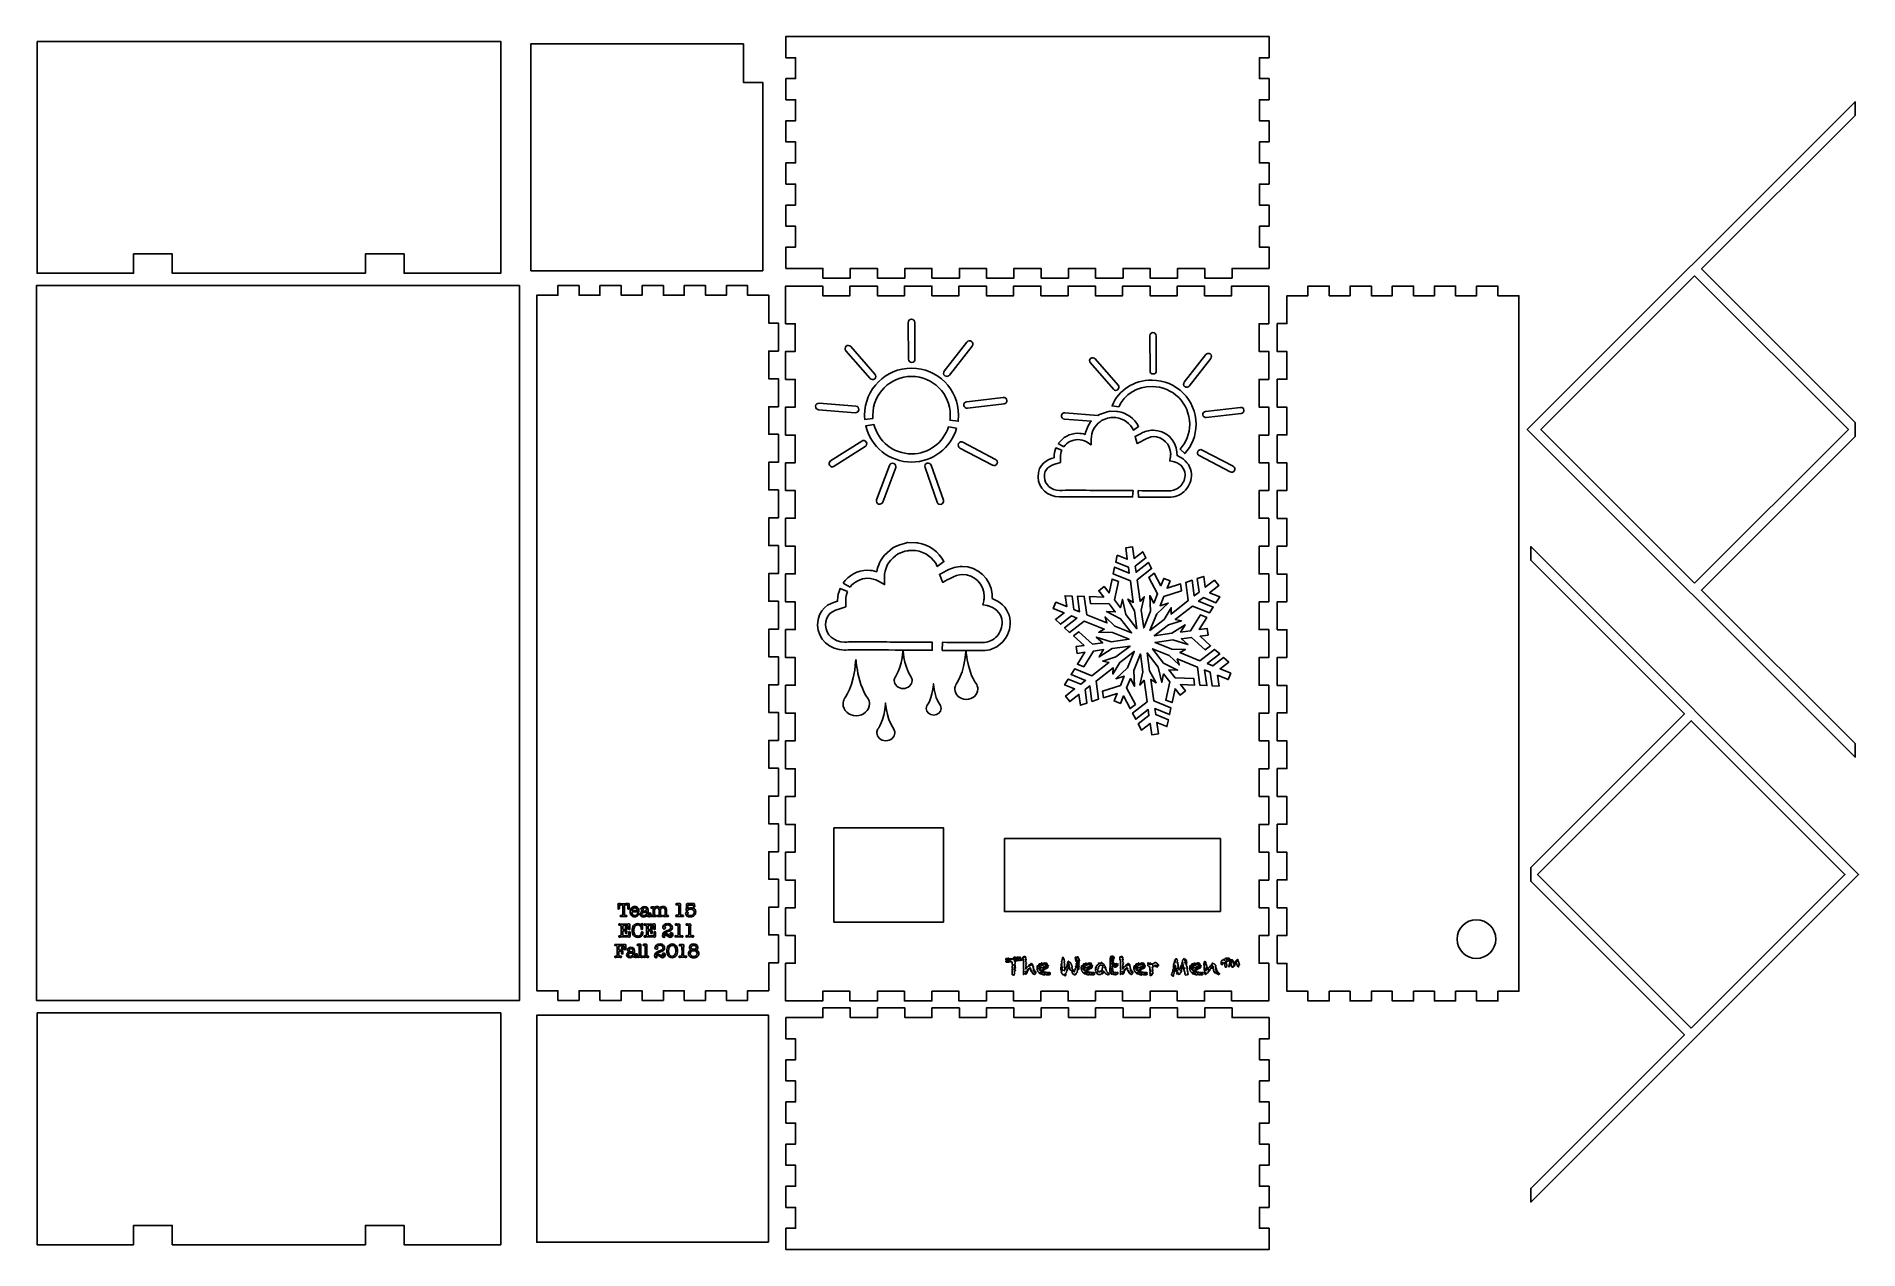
# Model space of a CAD drawing. Extents: x 0.2 to 23.8, y -15.9 to -0.1.
import ezdxf

# ---------------------------------------------------------------- set-up
doc = ezdxf.new("R2010")
doc.units = 0
doc.layers.add('LAYER_1', color=7, linetype='CONTINUOUS')

# ---------------------------------------------------------------- blocks, each defined once
blk = doc.blocks.new('BLOCK_2')
at = {"layer": 'LAYER_1', "color": 250}
for points, knots in [([(12.031, -5.115), (12.034, -5.094), (12.035, -5.072), (12.035, -5.05), (12.035, -4.774), (11.81, -4.549), (11.534, -4.549), (11.257, -4.549), (11.032, -4.774), (11.032, -5.05), (11.032, -5.065), (11.033, -5.08), (11.034, -5.094), (11.034, -5.094), (10.928, -5.106), (10.928, -5.106), (10.927, -5.088), (10.926, -5.069), (10.926, -5.05), (10.926, -4.715), (11.198, -4.443), (11.534, -4.443), (11.869, -4.443), (12.141, -4.715), (12.141, -5.05), (12.141, -5.05), (12.137, -5.13), (12.137, -5.13), (12.137, -5.13), (12.031, -5.115), (12.031, -5.115)], [0, 0, 0, 0, 1, 1, 1, 2, 2, 2, 3, 3, 3, 4, 4, 4, 5, 5, 5, 6, 6, 6, 7, 7, 7, 8, 8, 8, 9, 9, 9, 10, 10, 10, 10]), ([(12.117, -5.221), (12.043, -5.473), (11.81, -5.658), (11.534, -5.658), (11.245, -5.658), (11.004, -5.457), (10.941, -5.187), (10.941, -5.187), (11.047, -5.172), (11.047, -5.172), (11.101, -5.39), (11.299, -5.552), (11.534, -5.552), (11.757, -5.552), (11.946, -5.406), (12.011, -5.204), (12.011, -5.204), (12.117, -5.221), (12.117, -5.221)], [0, 0, 0, 0, 1, 1, 1, 2, 2, 2, 3, 3, 3, 4, 4, 4, 5, 5, 5, 6, 6, 6, 6])]:
    blk.add_open_spline(points, degree=3, knots=knots, dxfattribs=at)
blk = doc.blocks.new('BLOCK_4')
at = {"layer": 'LAYER_1', "color": 250}
blk.add_open_spline([(11.06, -4.521), (11.076, -4.538), (11.074, -4.565), (11.057, -4.58), (11.057, -4.58), (11.057, -4.58), (11.057, -4.58), (11.039, -4.596), (11.012, -4.594), (10.997, -4.576), (10.997, -4.576), (10.683, -4.217), (10.683, -4.217), (10.667, -4.2), (10.669, -4.173), (10.687, -4.158), (10.687, -4.158), (10.687, -4.158), (10.687, -4.158), (10.704, -4.143), (10.731, -4.144), (10.746, -4.162), (10.746, -4.162), (11.06, -4.521), (11.06, -4.521)], degree=3, knots=[0, 0, 0, 0, 1, 1, 1, 2, 2, 2, 3, 3, 3, 4, 4, 4, 5, 5, 5, 6, 6, 6, 7, 7, 7, 8, 8, 8, 8], dxfattribs=at)
blk = doc.blocks.new('BLOCK_3')
at = {"layer": 'LAYER_1'}
blk.add_blockref('BLOCK_4', (0, 0), dxfattribs=at)
blk = doc.blocks.new('BLOCK_6')
at = {"layer": 'LAYER_1', "color": 250}
blk.add_open_spline([(11.578, -4.327), (11.578, -4.35), (11.559, -4.369), (11.536, -4.369), (11.536, -4.369), (11.536, -4.369), (11.536, -4.369), (11.512, -4.369), (11.493, -4.351), (11.493, -4.327), (11.493, -4.327), (11.49, -3.85), (11.49, -3.85), (11.49, -3.827), (11.508, -3.808), (11.532, -3.808), (11.532, -3.808), (11.532, -3.808), (11.532, -3.808), (11.555, -3.808), (11.574, -3.826), (11.574, -3.85), (11.574, -3.85), (11.578, -4.327), (11.578, -4.327)], degree=3, knots=[0, 0, 0, 0, 1, 1, 1, 2, 2, 2, 3, 3, 3, 4, 4, 4, 5, 5, 5, 6, 6, 6, 7, 7, 7, 8, 8, 8, 8], dxfattribs=at)
blk = doc.blocks.new('BLOCK_5')
at = {"layer": 'LAYER_1'}
blk.add_blockref('BLOCK_6', (0, 0), dxfattribs=at)
blk = doc.blocks.new('BLOCK_8')
at = {"layer": 'LAYER_1', "color": 250}
blk.add_open_spline([(10.812, -4.934), (10.835, -4.936), (10.853, -4.957), (10.851, -4.98), (10.851, -4.98), (10.851, -4.98), (10.851, -4.98), (10.849, -5.003), (10.829, -5.02), (10.805, -5.019), (10.805, -5.019), (10.33, -4.98), (10.33, -4.98), (10.306, -4.978), (10.289, -4.957), (10.291, -4.934), (10.291, -4.934), (10.291, -4.934), (10.291, -4.934), (10.293, -4.911), (10.313, -4.894), (10.337, -4.896), (10.337, -4.896), (10.812, -4.934), (10.812, -4.934)], degree=3, knots=[0, 0, 0, 0, 1, 1, 1, 2, 2, 2, 3, 3, 3, 4, 4, 4, 5, 5, 5, 6, 6, 6, 7, 7, 7, 8, 8, 8, 8], dxfattribs=at)
blk = doc.blocks.new('BLOCK_7')
at = {"layer": 'LAYER_1'}
blk.add_blockref('BLOCK_8', (0, 0), dxfattribs=at)
blk = doc.blocks.new('BLOCK_10')
at = {"layer": 'LAYER_1', "color": 250}
blk.add_open_spline([(10.889, -5.386), (10.908, -5.374), (10.935, -5.38), (10.947, -5.399), (10.947, -5.399), (10.947, -5.399), (10.947, -5.399), (10.959, -5.419), (10.954, -5.445), (10.934, -5.458), (10.934, -5.458), (10.531, -5.712), (10.531, -5.712), (10.511, -5.725), (10.485, -5.719), (10.472, -5.699), (10.472, -5.699), (10.472, -5.699), (10.472, -5.699), (10.46, -5.68), (10.466, -5.654), (10.486, -5.641), (10.486, -5.641), (10.889, -5.386), (10.889, -5.386)], degree=3, knots=[0, 0, 0, 0, 1, 1, 1, 2, 2, 2, 3, 3, 3, 4, 4, 4, 5, 5, 5, 6, 6, 6, 7, 7, 7, 8, 8, 8, 8], dxfattribs=at)
blk = doc.blocks.new('BLOCK_9')
at = {"layer": 'LAYER_1'}
blk.add_blockref('BLOCK_10', (0, 0), dxfattribs=at)
blk = doc.blocks.new('BLOCK_12')
at = {"layer": 'LAYER_1', "color": 250}
blk.add_open_spline([(11.249, -5.701), (11.257, -5.679), (11.282, -5.668), (11.303, -5.676), (11.303, -5.676), (11.303, -5.676), (11.303, -5.676), (11.325, -5.684), (11.336, -5.708), (11.328, -5.73), (11.328, -5.73), (11.16, -6.177), (11.16, -6.177), (11.152, -6.199), (11.127, -6.21), (11.106, -6.201), (11.106, -6.201), (11.106, -6.201), (11.106, -6.201), (11.084, -6.193), (11.073, -6.169), (11.081, -6.147), (11.081, -6.147), (11.249, -5.701), (11.249, -5.701)], degree=3, knots=[0, 0, 0, 0, 1, 1, 1, 2, 2, 2, 3, 3, 3, 4, 4, 4, 5, 5, 5, 6, 6, 6, 7, 7, 7, 8, 8, 8, 8], dxfattribs=at)
blk = doc.blocks.new('BLOCK_11')
at = {"layer": 'LAYER_1'}
blk.add_blockref('BLOCK_12', (0, 0), dxfattribs=at)
blk = doc.blocks.new('BLOCK_14')
at = {"layer": 'LAYER_1', "color": 250}
blk.add_open_spline([(12.16, -5.476), (12.139, -5.465), (12.131, -5.439), (12.142, -5.419), (12.142, -5.419), (12.142, -5.419), (12.142, -5.419), (12.153, -5.398), (12.179, -5.39), (12.199, -5.401), (12.199, -5.401), (12.621, -5.623), (12.621, -5.623), (12.642, -5.634), (12.65, -5.659), (12.639, -5.68), (12.639, -5.68), (12.639, -5.68), (12.639, -5.68), (12.628, -5.701), (12.603, -5.708), (12.582, -5.698), (12.582, -5.698), (12.16, -5.476), (12.16, -5.476)], degree=3, knots=[0, 0, 0, 0, 1, 1, 1, 2, 2, 2, 3, 3, 3, 4, 4, 4, 5, 5, 5, 6, 6, 6, 7, 7, 7, 8, 8, 8, 8], dxfattribs=at)
blk = doc.blocks.new('BLOCK_13')
at = {"layer": 'LAYER_1'}
blk.add_blockref('BLOCK_14', (0, 0), dxfattribs=at)
blk = doc.blocks.new('BLOCK_16')
at = {"layer": 'LAYER_1', "color": 250}
blk.add_open_spline([(12.257, -4.961), (12.233, -4.964), (12.212, -4.947), (12.21, -4.924), (12.21, -4.924), (12.21, -4.924), (12.21, -4.924), (12.207, -4.901), (12.224, -4.88), (12.247, -4.877), (12.247, -4.877), (12.721, -4.822), (12.721, -4.822), (12.744, -4.819), (12.765, -4.836), (12.767, -4.859), (12.767, -4.859), (12.767, -4.859), (12.767, -4.859), (12.77, -4.882), (12.754, -4.903), (12.73, -4.906), (12.73, -4.906), (12.257, -4.961), (12.257, -4.961)], degree=3, knots=[0, 0, 0, 0, 1, 1, 1, 2, 2, 2, 3, 3, 3, 4, 4, 4, 5, 5, 5, 6, 6, 6, 7, 7, 7, 8, 8, 8, 8], dxfattribs=at)
blk = doc.blocks.new('BLOCK_15')
at = {"layer": 'LAYER_1'}
blk.add_blockref('BLOCK_16', (0, 0), dxfattribs=at)
blk = doc.blocks.new('BLOCK_18')
at = {"layer": 'LAYER_1', "color": 250}
blk.add_open_spline([(11.946, -6.15), (11.954, -6.172), (11.942, -6.196), (11.92, -6.204), (11.92, -6.204), (11.92, -6.204), (11.92, -6.204), (11.898, -6.211), (11.874, -6.2), (11.866, -6.178), (11.866, -6.178), (11.708, -5.728), (11.708, -5.728), (11.7, -5.706), (11.711, -5.682), (11.733, -5.674), (11.733, -5.674), (11.733, -5.674), (11.733, -5.674), (11.755, -5.666), (11.779, -5.678), (11.787, -5.7), (11.787, -5.7), (11.946, -6.15), (11.946, -6.15)], degree=3, knots=[0, 0, 0, 0, 1, 1, 1, 2, 2, 2, 3, 3, 3, 4, 4, 4, 5, 5, 5, 6, 6, 6, 7, 7, 7, 8, 8, 8, 8], dxfattribs=at)
blk = doc.blocks.new('BLOCK_17')
at = {"layer": 'LAYER_1'}
blk.add_blockref('BLOCK_18', (0, 0), dxfattribs=at)
blk = doc.blocks.new('BLOCK_20')
at = {"layer": 'LAYER_1', "color": 250}
blk.add_open_spline([(12.024, -4.532), (12.009, -4.551), (11.983, -4.554), (11.964, -4.54), (11.964, -4.54), (11.964, -4.54), (11.964, -4.54), (11.946, -4.526), (11.943, -4.499), (11.957, -4.481), (11.957, -4.481), (12.251, -4.105), (12.251, -4.105), (12.265, -4.086), (12.292, -4.083), (12.31, -4.097), (12.31, -4.097), (12.31, -4.097), (12.31, -4.097), (12.329, -4.112), (12.332, -4.138), (12.317, -4.157), (12.317, -4.157), (12.024, -4.532), (12.024, -4.532)], degree=3, knots=[0, 0, 0, 0, 1, 1, 1, 2, 2, 2, 3, 3, 3, 4, 4, 4, 5, 5, 5, 6, 6, 6, 7, 7, 7, 8, 8, 8, 8], dxfattribs=at)
blk = doc.blocks.new('BLOCK_19')
at = {"layer": 'LAYER_1'}
blk.add_blockref('BLOCK_20', (0, 0), dxfattribs=at)
blk = doc.blocks.new('BLOCK_22')
at = {"layer": 'LAYER_1', "color": 250}
blk.add_open_spline([(14.66, -4.518), (14.683, -4.518), (14.701, -4.5), (14.7, -4.478), (14.7, -4.478), (14.697, -4.023), (14.697, -4.023), (14.697, -4.001), (14.679, -3.983), (14.657, -3.983), (14.635, -3.983), (14.617, -4.001), (14.617, -4.024), (14.617, -4.024), (14.62, -4.478), (14.62, -4.478), (14.62, -4.501), (14.638, -4.519), (14.66, -4.518)], degree=3, knots=[0, 0, 0, 0, 1, 1, 1, 2, 2, 2, 3, 3, 3, 4, 4, 4, 5, 5, 5, 6, 6, 6, 6], dxfattribs=at)
blk = doc.blocks.new('BLOCK_21')
at = {"layer": 'LAYER_1', "color": 250}
for points in [[(13.505, -5.46), (13.433, -5.419)], [(13.479, -5.504), (13.479, -5.504)]]:
    blk.add_lwpolyline(points, dxfattribs=at)
for points, knots in [([(14.147, -4.716), (14.162, -4.733), (14.187, -4.734), (14.204, -4.72), (14.221, -4.705), (14.222, -4.68), (14.208, -4.663), (14.208, -4.663), (13.908, -4.321), (13.908, -4.321), (13.894, -4.304), (13.868, -4.303), (13.851, -4.317), (13.835, -4.332), (13.833, -4.357), (13.848, -4.374), (13.848, -4.374), (14.147, -4.716), (14.147, -4.716)], [0, 0, 0, 0, 1, 1, 1, 2, 2, 2, 3, 3, 3, 4, 4, 4, 5, 5, 5, 6, 6, 6, 6]), ([(15.126, -4.674), (15.126, -4.674), (15.405, -4.316), (15.405, -4.316), (15.419, -4.298), (15.416, -4.273), (15.399, -4.259), (15.381, -4.246), (15.356, -4.249), (15.342, -4.266), (15.342, -4.266), (15.062, -4.625), (15.062, -4.625), (15.049, -4.642), (15.052, -4.668), (15.069, -4.681), (15.087, -4.695), (15.112, -4.692), (15.126, -4.674)], [0, 0, 0, 0, 1, 1, 1, 2, 2, 2, 3, 3, 3, 4, 4, 4, 5, 5, 5, 6, 6, 6, 6]), ([(14.214, -4.944), (14.292, -4.779), (14.452, -4.68), (14.646, -4.68), (14.915, -4.68), (15.133, -4.899), (15.133, -5.168), (15.133, -5.292), (15.086, -5.405), (15.009, -5.491), (15.009, -5.491), (15.068, -5.549), (15.068, -5.549), (15.16, -5.448), (15.216, -5.314), (15.216, -5.168), (15.216, -4.853), (14.96, -4.598), (14.646, -4.598), (14.408, -4.598), (14.213, -4.723), (14.128, -4.931), (14.128, -4.931), (14.214, -4.944), (14.214, -4.944)], [0, 0, 0, 0, 1, 1, 1, 2, 2, 2, 3, 3, 3, 4, 4, 4, 5, 5, 5, 6, 6, 6, 7, 7, 7, 8, 8, 8, 8]), ([(15.79, -4.95), (15.79, -4.95), (15.338, -5.002), (15.338, -5.002), (15.316, -5.005), (15.3, -5.025), (15.303, -5.047), (15.306, -5.069), (15.326, -5.085), (15.348, -5.082), (15.348, -5.082), (15.799, -5.03), (15.799, -5.03), (15.821, -5.027), (15.837, -5.007), (15.834, -4.985), (15.832, -4.963), (15.812, -4.947), (15.79, -4.95)], [0, 0, 0, 0, 1, 1, 1, 2, 2, 2, 3, 3, 3, 4, 4, 4, 5, 5, 5, 6, 6, 6, 6]), ([(13.505, -5.46), (13.546, -5.404), (13.612, -5.368), (13.687, -5.368), (13.725, -5.368), (13.762, -5.378), (13.798, -5.398), (13.798, -5.398), (13.86, -5.433), (13.86, -5.433), (13.86, -5.433), (13.859, -5.361), (13.859, -5.361), (13.857, -5.269), (13.903, -5.187), (13.974, -5.136), (13.982, -5.128), (13.992, -5.121), (14.002, -5.117), (14.031, -5.102), (14.062, -5.09), (14.095, -5.085), (14.106, -5.083), (14.118, -5.082), (14.129, -5.081), (14.129, -5.081), (14.144, -5.081), (14.144, -5.081), (14.156, -5.081), (14.168, -5.082), (14.179, -5.083), (14.28, -5.095), (14.365, -5.158), (14.404, -5.245), (14.404, -5.245), (14.472, -5.196), (14.472, -5.196), (14.42, -5.094), (14.32, -5.02), (14.201, -5.003), (14.197, -5.002), (14.192, -5.002), (14.188, -5.002), (14.188, -5.002), (14.101, -5), (14.101, -5), (14.105, -4.999), (13.995, -5.024), (13.946, -5.055), (13.946, -5.055), (13.518, -5.02), (13.518, -5.02), (13.496, -5.019), (13.476, -5.035), (13.474, -5.057), (13.472, -5.079), (13.489, -5.099), (13.511, -5.101), (13.511, -5.101), (13.861, -5.129), (13.861, -5.129), (13.82, -5.177), (13.791, -5.236), (13.781, -5.301), (13.75, -5.291), (13.719, -5.286), (13.687, -5.286), (13.582, -5.286), (13.489, -5.338), (13.433, -5.419)], [0, 0, 0, 0, 1, 1, 1, 2, 2, 2, 3, 3, 3, 4, 4, 4, 5, 5, 5, 6, 6, 6, 7, 7, 7, 8, 8, 8, 9, 9, 9, 10, 10, 10, 11, 11, 11, 12, 12, 12, 13, 13, 13, 14, 14, 14, 15, 15, 15, 16, 16, 16, 17, 17, 17, 18, 18, 18, 19, 19, 19, 20, 20, 20, 21, 21, 21, 22, 22, 22, 23, 23, 23, 23]), ([(14.47, -6.111), (14.472, -6.111), (14.473, -6.111), (14.475, -6.111), (14.549, -6.112), (14.666, -6.113), (14.761, -6.113), (14.819, -6.113), (14.868, -6.113), (14.895, -6.111), (14.964, -6.108), (15.029, -6.076), (15.078, -6.022), (15.131, -5.963), (15.159, -5.887), (15.155, -5.812), (15.151, -5.724), (15.1, -5.648), (15.025, -5.604), (15.022, -5.602), (15.019, -5.601), (15.017, -5.599), (15.017, -5.599), (14.97, -5.575), (14.97, -5.575), (14.97, -5.575), (14.968, -5.532), (14.968, -5.532), (14.956, -5.372), (14.822, -5.246), (14.659, -5.246), (14.604, -5.246), (14.55, -5.26), (14.504, -5.287), (14.504, -5.287), (14.427, -5.325), (14.427, -5.325), (14.428, -5.332), (14.455, -5.419), (14.455, -5.419), (14.455, -5.419), (14.598, -5.328), (14.659, -5.328), (14.785, -5.328), (14.887, -5.43), (14.887, -5.556), (14.887, -5.571), (14.885, -5.586), (14.883, -5.6), (14.882, -5.6), (14.882, -5.601), (14.882, -5.601), (14.882, -5.601), (14.874, -5.643), (14.874, -5.643), (14.874, -5.643), (14.916, -5.65), (14.916, -5.65), (14.927, -5.652), (14.937, -5.655), (14.947, -5.658), (15.019, -5.683), (15.069, -5.744), (15.073, -5.816), (15.075, -5.868), (15.054, -5.925), (15.017, -5.966), (14.982, -6.004), (14.938, -6.026), (14.891, -6.029), (14.818, -6.032), (14.584, -6.03), (14.467, -6.028), (14.467, -6.028), (14.47, -6.111), (14.47, -6.111)], [0, 0, 0, 0, 1, 1, 1, 2, 2, 2, 3, 3, 3, 4, 4, 4, 5, 5, 5, 6, 6, 6, 7, 7, 7, 8, 8, 8, 9, 9, 9, 10, 10, 10, 11, 11, 11, 12, 12, 12, 13, 13, 13, 14, 14, 14, 15, 15, 15, 16, 16, 16, 17, 17, 17, 18, 18, 18, 19, 19, 19, 20, 20, 20, 21, 21, 21, 22, 22, 22, 23, 23, 23, 24, 24, 24, 25, 25, 25, 25]), ([(13.479, -5.504), (13.479, -5.504), (13.402, -5.474), (13.402, -5.474), (13.386, -5.512), (13.377, -5.553), (13.377, -5.596), (13.377, -5.598), (13.377, -5.6), (13.377, -5.602), (13.291, -5.626), (13.171, -5.678), (13.171, -5.853), (13.171, -5.994), (13.296, -6.108), (13.449, -6.108), (13.449, -6.108), (13.463, -6.108), (13.463, -6.108), (13.555, -6.103), (14.1, -6.109), (14.381, -6.11), (14.383, -6.11), (14.388, -6.11), (14.394, -6.11), (14.394, -6.11), (14.394, -6.11), (14.4, -6.027), (14.394, -6.027), (14.388, -6.027), (14.382, -6.027), (14.208, -6.027), (13.948, -6.025), (13.948, -6.025), (13.948, -6.025), (13.948, -6.025), (13.948, -6.025), (13.948, -6.025), (13.767, -6.023), (13.621, -6.023), (13.552, -6.023), (13.49, -6.024), (13.459, -6.025), (13.459, -6.025), (13.449, -6.025), (13.449, -6.025), (13.341, -6.025), (13.253, -5.948), (13.253, -5.853), (13.253, -5.739), (13.313, -5.703), (13.431, -5.674), (13.431, -5.674), (13.461, -5.662), (13.461, -5.662), (13.461, -5.662), (13.463, -5.632), (13.463, -5.632), (13.463, -5.632), (13.462, -5.616), (13.462, -5.616), (13.461, -5.609), (13.46, -5.603), (13.46, -5.596), (13.46, -5.563), (13.466, -5.532), (13.479, -5.504)], [0, 0, 0, 0, 1, 1, 1, 2, 2, 2, 3, 3, 3, 4, 4, 4, 5, 5, 5, 6, 6, 6, 7, 7, 7, 8, 8, 8, 9, 9, 9, 10, 10, 10, 11, 11, 11, 12, 12, 12, 13, 13, 13, 14, 14, 14, 15, 15, 15, 16, 16, 16, 17, 17, 17, 18, 18, 18, 19, 19, 19, 20, 20, 20, 21, 21, 21, 22, 22, 22, 22]), ([(15.695, -5.713), (15.695, -5.713), (15.293, -5.502), (15.293, -5.502), (15.273, -5.491), (15.249, -5.499), (15.239, -5.519), (15.228, -5.538), (15.236, -5.563), (15.255, -5.573), (15.255, -5.573), (15.658, -5.785), (15.658, -5.785), (15.678, -5.795), (15.702, -5.787), (15.712, -5.768), (15.723, -5.748), (15.715, -5.724), (15.695, -5.713)], [0, 0, 0, 0, 1, 1, 1, 2, 2, 2, 3, 3, 3, 4, 4, 4, 5, 5, 5, 6, 6, 6, 6])]:
    blk.add_open_spline(points, degree=3, knots=knots, dxfattribs=at)
at = {"layer": 'LAYER_1'}
blk.add_blockref('BLOCK_22', (0, 0), dxfattribs=at)
blk = doc.blocks.new('BLOCK_24')
at = {"layer": 'LAYER_1', "color": 250}
blk.add_open_spline([(10.972, -8.723), (10.972, -8.723), (10.972, -8.723), (10.972, -8.723), (10.807, -8.501), (10.818, -8.119), (10.81, -8.241), (10.789, -8.561), (10.663, -8.723), (10.663, -8.723), (10.663, -8.723), (10.663, -8.723), (10.663, -8.723), (10.653, -8.743), (10.647, -8.765), (10.647, -8.788), (10.647, -8.873), (10.723, -8.941), (10.818, -8.941), (10.912, -8.941), (10.989, -8.873), (10.989, -8.788), (10.989, -8.765), (10.983, -8.743), (10.972, -8.723)], degree=3, knots=[0, 0, 0, 0, 1, 1, 1, 2, 2, 2, 3, 3, 3, 4, 4, 4, 5, 5, 5, 6, 6, 6, 7, 7, 7, 8, 8, 8, 8], dxfattribs=at)
blk = doc.blocks.new('BLOCK_23')
at = {"layer": 'LAYER_1'}
blk.add_blockref('BLOCK_24', (0, 0), dxfattribs=at)
blk = doc.blocks.new('BLOCK_26')
at = {"layer": 'LAYER_1', "color": 250}
blk.add_open_spline([(12.377, -8.539), (12.377, -8.539), (12.377, -8.539), (12.377, -8.539), (12.232, -8.346), (12.242, -8.012), (12.235, -8.119), (12.217, -8.398), (12.107, -8.539), (12.107, -8.539), (12.107, -8.539), (12.107, -8.539), (12.107, -8.539), (12.098, -8.557), (12.093, -8.576), (12.093, -8.596), (12.093, -8.67), (12.16, -8.73), (12.242, -8.73), (12.324, -8.73), (12.391, -8.67), (12.391, -8.596), (12.391, -8.576), (12.386, -8.557), (12.377, -8.539)], degree=3, knots=[0, 0, 0, 0, 1, 1, 1, 2, 2, 2, 3, 3, 3, 4, 4, 4, 5, 5, 5, 6, 6, 6, 7, 7, 7, 8, 8, 8, 8], dxfattribs=at)
blk = doc.blocks.new('BLOCK_25')
at = {"layer": 'LAYER_1'}
blk.add_blockref('BLOCK_26', (0, 0), dxfattribs=at)
blk = doc.blocks.new('BLOCK_28')
at = {"layer": 'LAYER_1', "color": 250}
blk.add_open_spline([(11.305, -9.117), (11.305, -9.117), (11.305, -9.117), (11.305, -9.117), (11.192, -8.967), (11.2, -8.708), (11.195, -8.791), (11.181, -9.007), (11.095, -9.117), (11.095, -9.117), (11.095, -9.117), (11.095, -9.117), (11.095, -9.117), (11.088, -9.131), (11.084, -9.146), (11.084, -9.162), (11.084, -9.219), (11.136, -9.266), (11.2, -9.266), (11.264, -9.266), (11.316, -9.219), (11.316, -9.162), (11.316, -9.146), (11.312, -9.131), (11.305, -9.117)], degree=3, knots=[0, 0, 0, 0, 1, 1, 1, 2, 2, 2, 3, 3, 3, 4, 4, 4, 5, 5, 5, 6, 6, 6, 7, 7, 7, 8, 8, 8, 8], dxfattribs=at)
blk = doc.blocks.new('BLOCK_27')
at = {"layer": 'LAYER_1'}
blk.add_blockref('BLOCK_28', (0, 0), dxfattribs=at)
blk = doc.blocks.new('BLOCK_29')
at = {"layer": 'LAYER_1', "color": 250}
for points in [[(12.76, -12.101), (12.77, -12.102), (12.769, -12.09), (12.76, -12.101)], [(12.764, -12.114), (12.765, -12.112), (12.762, -12.106), (12.764, -12.114)], [(12.784, -12.122), (12.786, -12.122), (12.786, -12.12), (12.784, -12.12), (12.784, -12.122)], [(12.788, -12.115), (12.79, -12.114), (12.788, -12.114), (12.788, -12.115)], [(12.82, -12.09), (12.821, -12.09), (12.82, -12.091), (12.82, -12.09)], [(12.845, -12.097), (12.847, -12.097), (12.847, -12.096), (12.845, -12.096), (12.845, -12.097)], [(12.865, -12.224), (12.866, -12.224), (12.866, -12.223), (12.865, -12.223), (12.865, -12.224)], [(12.872, -12.122), (12.874, -12.122), (12.872, -12.12), (12.872, -12.122)], [(12.992, -12.069), (12.994, -12.067), (12.992, -12.067), (12.992, -12.069)], [(13.028, -12.23), (13.029, -12.23), (13.029, -12.229), (13.028, -12.23)], [(13.06, -12.186), (13.062, -12.185), (13.06, -12.185), (13.06, -12.186)], [(13.197, -12.172), (13.199, -12.172), (13.199, -12.168), (13.197, -12.168), (13.197, -12.172)], [(13.203, -12.247), (13.205, -12.247), (13.205, -12.245), (13.203, -12.245), (13.203, -12.247)], [(13.225, -12.23), (13.226, -12.229), (13.223, -12.229), (13.225, -12.23)], [(13.242, -12.204), (13.244, -12.204), (13.244, -12.203), (13.242, -12.203), (13.242, -12.204)], [(13.245, -12.213), (13.245, -12.211), (13.244, -12.211), (13.245, -12.213)], [(13.25, -12.209), (13.251, -12.209), (13.251, -12.208), (13.25, -12.208), (13.25, -12.209)], [(13.259, -12.221), (13.259, -12.218), (13.257, -12.219), (13.259, -12.221)], [(13.266, -12.156), (13.269, -12.156), (13.269, -12.155), (13.266, -12.155), (13.266, -12.156)], [(13.272, -12.211), (13.274, -12.21), (13.271, -12.21), (13.272, -12.211)], [(13.272, -12.207), (13.274, -12.207), (13.274, -12.205), (13.272, -12.205), (13.272, -12.207)], [(13.276, -12.203), (13.278, -12.203), (13.278, -12.202), (13.276, -12.203)], [(13.29, -12.192), (13.29, -12.19), (13.286, -12.19), (13.29, -12.192)], [(13.477, -12.124), (13.479, -12.123), (13.477, -12.123), (13.477, -12.124)], [(13.496, -12.205), (13.496, -12.204), (13.495, -12.204), (13.496, -12.205)], [(13.506, -12.188), (13.507, -12.188), (13.507, -12.186), (13.506, -12.186), (13.506, -12.188)], [(13.578, -12.18), (13.579, -12.18), (13.579, -12.179), (13.578, -12.179), (13.578, -12.18)], [(13.579, -12.198), (13.581, -12.196), (13.579, -12.196), (13.579, -12.198)], [(13.671, -12.086), (13.673, -12.086), (13.673, -12.085), (13.671, -12.085), (13.671, -12.086)], [(13.676, -12.078), (13.678, -12.075), (13.676, -12.074), (13.675, -12.075), (13.676, -12.078)], [(13.675, -12.231), (13.676, -12.231), (13.675, -12.229), (13.675, -12.231)], [(13.771, -12.172), (13.772, -12.172), (13.772, -12.168), (13.771, -12.168), (13.771, -12.172)], [(13.777, -12.247), (13.778, -12.247), (13.778, -12.245), (13.777, -12.245), (13.777, -12.247)], [(13.798, -12.23), (13.799, -12.229), (13.797, -12.229), (13.798, -12.23)], [(13.816, -12.204), (13.817, -12.204), (13.817, -12.203), (13.816, -12.203), (13.816, -12.204)], [(13.818, -12.213), (13.818, -12.211), (13.817, -12.211), (13.818, -12.213)], [(13.823, -12.209), (13.824, -12.209), (13.824, -12.208), (13.823, -12.208), (13.823, -12.209)], [(13.832, -12.221), (13.832, -12.218), (13.831, -12.219), (13.832, -12.221)], [(13.84, -12.156), (13.842, -12.156), (13.842, -12.155), (13.84, -12.155), (13.84, -12.156)], [(13.846, -12.211), (13.847, -12.21), (13.845, -12.21), (13.846, -12.211)], [(13.846, -12.207), (13.847, -12.207), (13.847, -12.205), (13.846, -12.205), (13.846, -12.207)], [(13.85, -12.203), (13.851, -12.203), (13.851, -12.202), (13.85, -12.203)], [(13.863, -12.192), (13.863, -12.19), (13.86, -12.19), (13.863, -12.192)], [(13.965, -12.172), (13.967, -12.172), (13.967, -12.171), (13.965, -12.171), (13.965, -12.172)], [(13.992, -12.252), (13.994, -12.252), (13.994, -12.251), (13.992, -12.251), (13.992, -12.252)], [(14.017, -12.248), (14.019, -12.248), (14.019, -12.245), (14.017, -12.245), (14.017, -12.248)], [(14.107, -12.228), (14.109, -12.228), (14.109, -12.225), (14.107, -12.228)], [(14.12, -12.219), (14.121, -12.217), (14.12, -12.215), (14.118, -12.217), (14.12, -12.219)], [(14.12, -12.142), (14.121, -12.141), (14.12, -12.141), (14.12, -12.142)], [(14.12, -12.223), (14.121, -12.223), (14.121, -12.222), (14.12, -12.222), (14.12, -12.223)], [(14.121, -12.267), (14.123, -12.267), (14.123, -12.255), (14.121, -12.256), (14.121, -12.267)], [(14.126, -12.106), (14.128, -12.105), (14.124, -12.105), (14.126, -12.106)], [(14.126, -12.122), (14.128, -12.122), (14.126, -12.12), (14.126, -12.122)], [(14.129, -12.119), (14.13, -12.119), (14.13, -12.117), (14.129, -12.119)], [(14.138, -12.178), (14.138, -12.175), (14.137, -12.176), (14.138, -12.178)], [(14.139, -12.262), (14.142, -12.262), (14.142, -12.261), (14.139, -12.262)], [(14.185, -12.18), (14.187, -12.178), (14.185, -12.176), (14.185, -12.18)], [(14.247, -12.069), (14.249, -12.067), (14.247, -12.067), (14.247, -12.069)], [(14.282, -12.23), (14.284, -12.23), (14.284, -12.229), (14.282, -12.23)], [(14.315, -12.186), (14.317, -12.185), (14.315, -12.185), (14.315, -12.186)], [(14.452, -12.172), (14.453, -12.172), (14.453, -12.168), (14.452, -12.168), (14.452, -12.172)], [(14.458, -12.247), (14.459, -12.247), (14.459, -12.245), (14.458, -12.245), (14.458, -12.247)], [(14.48, -12.23), (14.481, -12.229), (14.478, -12.229), (14.48, -12.23)], [(14.497, -12.204), (14.498, -12.204), (14.498, -12.203), (14.497, -12.203), (14.497, -12.204)], [(14.5, -12.213), (14.5, -12.211), (14.498, -12.211), (14.5, -12.213)], [(14.504, -12.209), (14.506, -12.209), (14.506, -12.208), (14.504, -12.208), (14.504, -12.209)], [(14.514, -12.221), (14.514, -12.218), (14.512, -12.219), (14.514, -12.221)], [(14.521, -12.156), (14.523, -12.156), (14.523, -12.155), (14.521, -12.155), (14.521, -12.156)], [(14.527, -12.211), (14.529, -12.21), (14.526, -12.21), (14.527, -12.211)], [(14.527, -12.207), (14.529, -12.207), (14.529, -12.205), (14.527, -12.205), (14.527, -12.207)], [(14.531, -12.203), (14.532, -12.203), (14.532, -12.202), (14.531, -12.203)], [(14.545, -12.192), (14.545, -12.19), (14.541, -12.19), (14.545, -12.192)], [(14.621, -12.243), (14.623, -12.241), (14.621, -12.241), (14.621, -12.243)], [(14.626, -12.231), (14.628, -12.231), (14.628, -12.229), (14.626, -12.229), (14.626, -12.231)], [(14.652, -12.244), (14.652, -12.243), (14.651, -12.243), (14.652, -12.244)], [(14.683, -12.172), (14.683, -12.17), (14.682, -12.171), (14.683, -12.172)], [(14.711, -12.178), (14.711, -12.177), (14.71, -12.177), (14.711, -12.178)], [(14.714, -12.175), (14.716, -12.175), (14.714, -12.173), (14.714, -12.175)], [(14.944, -12.17), (14.946, -12.17), (14.946, -12.169), (14.944, -12.169), (14.944, -12.17)], [(14.946, -12.178), (14.946, -12.176), (14.944, -12.176), (14.946, -12.178)], [(14.946, -12.134), (14.947, -12.132), (14.946, -12.132), (14.946, -12.134)], [(14.956, -12.243), (14.956, -12.241), (14.954, -12.241), (14.956, -12.243)], [(14.98, -12.18), (14.98, -12.178), (14.979, -12.178), (14.98, -12.18)], [(15.014, -12.206), (15.016, -12.204), (15.016, -12.203), (15.016, -12.202), (15.014, -12.206)], [(15.016, -12.261), (15.018, -12.261), (15.018, -12.26), (15.016, -12.261)], [(15.033, -12.206), (15.034, -12.204), (15.033, -12.204), (15.033, -12.206)], [(15.034, -12.194), (15.038, -12.194), (15.036, -12.192), (15.034, -12.194)], [(15.075, -12.157), (15.075, -12.153), (15.074, -12.155), (15.075, -12.157)], [(15.174, -12.172), (15.175, -12.172), (15.175, -12.168), (15.174, -12.168), (15.174, -12.172)], [(15.18, -12.247), (15.181, -12.247), (15.181, -12.245), (15.18, -12.245), (15.18, -12.247)], [(15.202, -12.23), (15.203, -12.229), (15.2, -12.229), (15.202, -12.23)], [(15.219, -12.204), (15.22, -12.204), (15.22, -12.203), (15.219, -12.203), (15.219, -12.204)], [(15.222, -12.213), (15.222, -12.211), (15.22, -12.211), (15.222, -12.213)], [(15.226, -12.209), (15.228, -12.209), (15.228, -12.208), (15.226, -12.208), (15.226, -12.209)], [(15.235, -12.221), (15.235, -12.218), (15.234, -12.219), (15.235, -12.221)], [(15.243, -12.156), (15.245, -12.156), (15.245, -12.155), (15.243, -12.155), (15.243, -12.156)], [(15.249, -12.211), (15.251, -12.21), (15.248, -12.21), (15.249, -12.211)], [(15.249, -12.207), (15.251, -12.207), (15.251, -12.205), (15.249, -12.205), (15.249, -12.207)], [(15.253, -12.203), (15.254, -12.203), (15.254, -12.202), (15.253, -12.203)], [(15.267, -12.192), (15.267, -12.19), (15.263, -12.19), (15.267, -12.192)], [(15.327, -12.159), (15.332, -12.154), (15.333, -12.153), (15.327, -12.153), (15.327, -12.159)], [(15.329, -12.23), (15.331, -12.23), (15.331, -12.228), (15.329, -12.23)], [(15.332, -12.247), (15.334, -12.247), (15.334, -12.246), (15.332, -12.247)], [(15.374, -12.23), (15.376, -12.23), (15.376, -12.228), (15.374, -12.228), (15.374, -12.23)], [(15.424, -12.194), (15.425, -12.193), (15.424, -12.193), (15.424, -12.194)], [(15.468, -12.21), (15.47, -12.21), (15.47, -12.209), (15.468, -12.209), (15.468, -12.21)], [(15.586, -12.115), (15.588, -12.114), (15.586, -12.114), (15.586, -12.115)], [(15.628, -12.105), (15.63, -12.105), (15.63, -12.103), (15.628, -12.105)], [(15.647, -12.082), (15.646, -12.083), (15.646, -12.082), (15.647, -12.082)], [(15.656, -12.144), (15.657, -12.143), (15.656, -12.142), (15.654, -12.143), (15.656, -12.144)], [(15.661, -12.132), (15.664, -12.132), (15.664, -12.128), (15.661, -12.128), (15.661, -12.132)], [(15.672, -12.128), (15.674, -12.128), (15.672, -12.125), (15.672, -12.128)], [(13.199, -12.265), (13.201, -12.265), (13.201, -12.264), (13.199, -12.264), (13.199, -12.265)], [(13.3, -12.288), (13.3, -12.287), (13.299, -12.287), (13.3, -12.288)], [(13.644, -12.287), (13.644, -12.285), (13.642, -12.285), (13.644, -12.287)], [(13.772, -12.265), (13.774, -12.265), (13.774, -12.264), (13.772, -12.264), (13.772, -12.265)], [(13.873, -12.288), (13.873, -12.287), (13.872, -12.287), (13.873, -12.288)], [(14.453, -12.265), (14.455, -12.265), (14.455, -12.264), (14.453, -12.264), (14.453, -12.265)], [(14.555, -12.288), (14.555, -12.287), (14.553, -12.287), (14.555, -12.288)], [(14.98, -12.273), (14.982, -12.273), (14.982, -12.271), (14.98, -12.271), (14.98, -12.273)], [(15.175, -12.265), (15.177, -12.265), (15.177, -12.264), (15.175, -12.264), (15.175, -12.265)], [(15.277, -12.288), (15.277, -12.287), (15.275, -12.287), (15.277, -12.288)], [(15.339, -12.27), (15.34, -12.27), (15.34, -12.268), (15.339, -12.268), (15.339, -12.27)]]:
    blk.add_lwpolyline(points, dxfattribs=at)
for points, knots in [([(12.847, -12.295), (12.846, -12.295), (12.845, -12.295), (12.844, -12.296), (12.843, -12.296), (12.842, -12.296), (12.84, -12.296), (12.839, -12.296), (12.838, -12.296), (12.837, -12.294), (12.837, -12.293), (12.836, -12.291), (12.836, -12.289), (12.836, -12.287), (12.835, -12.285), (12.835, -12.283), (12.835, -12.281), (12.835, -12.279), (12.835, -12.277), (12.835, -12.273), (12.835, -12.27), (12.835, -12.267), (12.836, -12.264), (12.836, -12.26), (12.836, -12.256), (12.838, -12.254), (12.839, -12.253), (12.839, -12.252), (12.839, -12.252), (12.838, -12.251), (12.837, -12.25), (12.836, -12.249), (12.836, -12.249), (12.835, -12.249), (12.835, -12.248), (12.835, -12.248), (12.835, -12.248), (12.835, -12.248), (12.836, -12.248), (12.837, -12.248), (12.839, -12.248), (12.84, -12.247), (12.84, -12.246), (12.838, -12.245), (12.836, -12.242), (12.836, -12.239), (12.835, -12.236), (12.835, -12.234), (12.835, -12.231), (12.835, -12.226), (12.835, -12.222), (12.836, -12.218), (12.837, -12.214), (12.839, -12.21), (12.842, -12.206), (12.842, -12.206), (12.841, -12.206), (12.841, -12.205), (12.841, -12.205), (12.841, -12.204), (12.84, -12.204), (12.84, -12.204), (12.84, -12.205), (12.84, -12.205), (12.84, -12.205), (12.84, -12.205), (12.84, -12.205), (12.84, -12.205), (12.84, -12.205), (12.84, -12.205), (12.84, -12.204), (12.839, -12.204), (12.839, -12.204), (12.838, -12.204), (12.837, -12.205), (12.836, -12.206), (12.836, -12.205), (12.835, -12.203), (12.835, -12.199), (12.834, -12.196), (12.834, -12.193), (12.834, -12.191), (12.834, -12.188), (12.834, -12.187), (12.835, -12.186), (12.836, -12.185), (12.837, -12.184), (12.838, -12.184), (12.84, -12.183), (12.841, -12.183), (12.842, -12.183), (12.843, -12.183), (12.843, -12.182), (12.843, -12.181), (12.843, -12.18), (12.842, -12.18), (12.841, -12.18), (12.84, -12.18), (12.839, -12.179), (12.839, -12.177), (12.839, -12.176), (12.839, -12.176), (12.839, -12.176), (12.839, -12.176), (12.84, -12.175), (12.84, -12.175), (12.84, -12.175), (12.841, -12.175), (12.841, -12.174), (12.841, -12.174), (12.842, -12.173), (12.842, -12.172), (12.842, -12.169), (12.842, -12.167), (12.842, -12.166), (12.843, -12.166), (12.843, -12.165), (12.843, -12.164), (12.84, -12.162), (12.839, -12.161), (12.837, -12.159), (12.836, -12.158), (12.835, -12.156), (12.835, -12.154), (12.834, -12.153), (12.834, -12.151), (12.834, -12.149), (12.834, -12.147), (12.833, -12.144), (12.833, -12.142), (12.833, -12.14), (12.834, -12.138), (12.834, -12.137), (12.834, -12.136), (12.834, -12.134), (12.834, -12.133), (12.834, -12.131), (12.834, -12.129), (12.833, -12.128), (12.832, -12.127), (12.831, -12.127), (12.829, -12.126), (12.828, -12.126), (12.827, -12.126), (12.826, -12.126), (12.824, -12.126), (12.824, -12.126), (12.823, -12.126), (12.823, -12.126), (12.821, -12.127), (12.818, -12.127), (12.814, -12.127), (12.811, -12.128), (12.807, -12.128), (12.804, -12.128), (12.8, -12.129), (12.797, -12.129), (12.794, -12.129), (12.792, -12.13), (12.791, -12.13), (12.79, -12.13), (12.789, -12.129), (12.786, -12.127), (12.784, -12.126), (12.783, -12.124), (12.783, -12.124), (12.783, -12.124), (12.782, -12.13), (12.782, -12.13), (12.78, -12.131), (12.777, -12.131), (12.774, -12.131), (12.771, -12.131), (12.765, -12.131), (12.756, -12.131), (12.756, -12.131), (12.761, -12.129), (12.761, -12.129), (12.759, -12.129), (12.757, -12.129), (12.755, -12.128), (12.753, -12.127), (12.752, -12.125), (12.752, -12.123), (12.752, -12.122), (12.753, -12.121), (12.754, -12.121), (12.754, -12.121), (12.755, -12.121), (12.755, -12.121), (12.756, -12.122), (12.756, -12.122), (12.756, -12.122), (12.758, -12.122), (12.758, -12.121), (12.759, -12.12), (12.76, -12.12), (12.76, -12.118), (12.76, -12.115), (12.76, -12.113), (12.76, -12.112), (12.76, -12.11), (12.76, -12.109), (12.759, -12.107), (12.759, -12.105), (12.759, -12.105), (12.756, -12.106), (12.756, -12.106), (12.756, -12.106), (12.756, -12.101), (12.756, -12.101), (12.756, -12.101), (12.755, -12.101), (12.754, -12.1), (12.754, -12.099), (12.753, -12.099), (12.752, -12.099), (12.752, -12.099), (12.755, -12.097), (12.755, -12.097), (12.755, -12.097), (12.755, -12.097), (12.755, -12.096), (12.755, -12.096), (12.755, -12.096), (12.755, -12.095), (12.755, -12.093), (12.755, -12.092), (12.754, -12.091), (12.754, -12.089), (12.754, -12.088), (12.754, -12.087), (12.754, -12.087), (12.754, -12.086), (12.755, -12.085), (12.755, -12.084), (12.756, -12.084), (12.756, -12.084), (12.756, -12.084), (12.768, -12.083), (12.768, -12.083), (12.768, -12.085), (12.768, -12.086), (12.769, -12.087), (12.77, -12.087), (12.772, -12.087), (12.774, -12.087), (12.774, -12.087), (12.773, -12.086), (12.773, -12.085), (12.773, -12.085), (12.773, -12.085), (12.773, -12.084), (12.773, -12.083), (12.774, -12.082), (12.777, -12.081), (12.777, -12.082), (12.778, -12.082), (12.778, -12.083), (12.778, -12.084), (12.779, -12.085), (12.78, -12.085), (12.781, -12.085), (12.782, -12.084), (12.782, -12.084), (12.782, -12.083), (12.783, -12.082), (12.783, -12.081), (12.783, -12.081), (12.789, -12.081), (12.789, -12.081), (12.789, -12.081), (12.788, -12.084), (12.788, -12.084), (12.788, -12.085), (12.787, -12.085), (12.787, -12.086), (12.787, -12.087), (12.786, -12.087), (12.786, -12.088), (12.788, -12.088), (12.789, -12.087), (12.79, -12.087), (12.791, -12.086), (12.792, -12.085), (12.794, -12.084), (12.795, -12.084), (12.795, -12.085), (12.795, -12.087), (12.795, -12.088), (12.795, -12.089), (12.794, -12.089), (12.794, -12.09), (12.794, -12.091), (12.794, -12.092), (12.794, -12.092), (12.794, -12.093), (12.794, -12.094), (12.795, -12.096), (12.795, -12.096), (12.795, -12.096), (12.796, -12.096), (12.797, -12.096), (12.797, -12.096), (12.798, -12.095), (12.798, -12.094), (12.798, -12.093), (12.798, -12.093), (12.798, -12.092), (12.798, -12.091), (12.797, -12.091), (12.797, -12.09), (12.796, -12.09), (12.798, -12.09), (12.799, -12.09), (12.799, -12.089), (12.8, -12.089), (12.8, -12.088), (12.8, -12.087), (12.8, -12.087), (12.8, -12.087), (12.8, -12.087), (12.8, -12.087), (12.8, -12.086), (12.8, -12.086), (12.8, -12.085), (12.8, -12.084), (12.802, -12.084), (12.802, -12.084), (12.803, -12.085), (12.804, -12.086), (12.805, -12.087), (12.806, -12.088), (12.807, -12.089), (12.807, -12.089), (12.808, -12.089), (12.808, -12.088), (12.809, -12.088), (12.81, -12.088), (12.81, -12.088), (12.81, -12.088), (12.811, -12.088), (12.811, -12.089), (12.811, -12.09), (12.811, -12.091), (12.811, -12.092), (12.811, -12.094), (12.811, -12.095), (12.811, -12.096), (12.811, -12.097), (12.812, -12.097), (12.812, -12.097), (12.815, -12.095), (12.817, -12.093), (12.819, -12.091), (12.82, -12.089), (12.822, -12.088), (12.823, -12.087), (12.825, -12.085), (12.826, -12.085), (12.826, -12.085), (12.827, -12.085), (12.828, -12.085), (12.828, -12.087), (12.829, -12.088), (12.829, -12.089), (12.829, -12.091), (12.829, -12.092), (12.828, -12.094), (12.828, -12.095), (12.828, -12.097), (12.828, -12.098), (12.828, -12.098), (12.829, -12.096), (12.831, -12.095), (12.832, -12.094), (12.833, -12.093), (12.835, -12.091), (12.836, -12.09), (12.838, -12.089), (12.839, -12.088), (12.839, -12.087), (12.84, -12.085), (12.84, -12.084), (12.84, -12.083), (12.841, -12.083), (12.842, -12.084), (12.842, -12.085), (12.842, -12.086), (12.843, -12.087), (12.843, -12.088), (12.843, -12.089), (12.843, -12.09), (12.844, -12.091), (12.844, -12.092), (12.845, -12.092), (12.845, -12.092), (12.846, -12.092), (12.847, -12.092), (12.848, -12.092), (12.849, -12.092), (12.85, -12.091), (12.851, -12.091), (12.85, -12.091), (12.85, -12.09), (12.85, -12.09), (12.85, -12.089), (12.849, -12.089), (12.849, -12.089), (12.849, -12.089), (12.849, -12.089), (12.849, -12.089), (12.849, -12.089), (12.849, -12.088), (12.85, -12.086), (12.851, -12.085), (12.852, -12.083), (12.852, -12.082), (12.852, -12.082), (12.853, -12.083), (12.853, -12.083), (12.854, -12.083), (12.854, -12.083), (12.854, -12.084), (12.854, -12.085), (12.854, -12.086), (12.854, -12.087), (12.854, -12.088), (12.854, -12.089), (12.854, -12.091), (12.855, -12.091), (12.856, -12.09), (12.857, -12.089), (12.857, -12.088), (12.858, -12.087), (12.86, -12.087), (12.86, -12.087), (12.86, -12.088), (12.86, -12.088), (12.86, -12.088), (12.861, -12.088), (12.861, -12.088), (12.86, -12.089), (12.86, -12.091), (12.86, -12.091), (12.86, -12.092), (12.86, -12.092), (12.86, -12.093), (12.86, -12.093), (12.86, -12.094), (12.86, -12.095), (12.862, -12.095), (12.863, -12.094), (12.864, -12.093), (12.865, -12.092), (12.866, -12.091), (12.867, -12.09), (12.868, -12.088), (12.868, -12.087), (12.868, -12.085), (12.869, -12.083), (12.869, -12.082), (12.869, -12.081), (12.869, -12.076), (12.868, -12.073), (12.868, -12.072), (12.867, -12.07), (12.864, -12.069), (12.859, -12.069), (12.859, -12.069), (12.859, -12.068), (12.86, -12.068), (12.86, -12.068), (12.861, -12.068), (12.862, -12.068), (12.863, -12.067), (12.864, -12.067), (12.865, -12.067), (12.867, -12.067), (12.869, -12.066), (12.871, -12.065), (12.871, -12.065), (12.871, -12.065), (12.872, -12.065), (12.873, -12.065), (12.874, -12.065), (12.874, -12.066), (12.874, -12.066), (12.872, -12.067), (12.872, -12.067), (12.872, -12.067), (12.872, -12.081), (12.872, -12.081), (12.872, -12.082), (12.873, -12.083), (12.874, -12.083), (12.877, -12.083), (12.878, -12.082), (12.879, -12.08), (12.879, -12.078), (12.879, -12.076), (12.879, -12.074), (12.879, -12.072), (12.879, -12.071), (12.878, -12.07), (12.877, -12.07), (12.876, -12.069), (12.876, -12.067), (12.878, -12.067), (12.88, -12.067), (12.883, -12.069), (12.885, -12.07), (12.887, -12.071), (12.888, -12.072), (12.888, -12.073), (12.888, -12.073), (12.888, -12.074), (12.888, -12.074), (12.888, -12.075), (12.888, -12.075), (12.888, -12.077), (12.888, -12.078), (12.888, -12.08), (12.888, -12.082), (12.888, -12.084), (12.889, -12.085), (12.889, -12.087), (12.89, -12.089), (12.89, -12.09), (12.891, -12.091), (12.892, -12.092), (12.892, -12.092), (12.894, -12.092), (12.895, -12.091), (12.896, -12.091), (12.898, -12.09), (12.898, -12.089), (12.898, -12.088), (12.898, -12.088), (12.898, -12.077), (12.898, -12.077), (12.898, -12.077), (12.897, -12.077), (12.897, -12.077), (12.897, -12.077), (12.896, -12.077), (12.896, -12.077), (12.894, -12.077), (12.893, -12.077), (12.893, -12.075), (12.895, -12.074), (12.897, -12.073), (12.898, -12.072), (12.899, -12.071), (12.899, -12.069), (12.9, -12.068), (12.9, -12.067), (12.9, -12.066), (12.9, -12.066), (12.9, -12.065), (12.901, -12.065), (12.901, -12.065), (12.903, -12.065), (12.904, -12.065), (12.905, -12.065), (12.906, -12.066), (12.907, -12.067), (12.907, -12.069), (12.907, -12.069), (12.903, -12.069), (12.903, -12.069), (12.903, -12.069), (12.905, -12.074), (12.905, -12.074), (12.905, -12.074), (12.905, -12.073), (12.906, -12.072), (12.908, -12.071), (12.909, -12.069), (12.91, -12.068), (12.912, -12.067), (12.913, -12.066), (12.914, -12.065), (12.916, -12.064), (12.916, -12.063), (12.917, -12.063), (12.917, -12.063), (12.917, -12.073), (12.917, -12.073), (12.918, -12.073), (12.92, -12.072), (12.922, -12.07), (12.925, -12.068), (12.927, -12.067), (12.929, -12.067), (12.93, -12.067), (12.931, -12.068), (12.933, -12.069), (12.934, -12.07), (12.935, -12.071), (12.935, -12.072), (12.935, -12.073), (12.934, -12.074), (12.932, -12.076), (12.93, -12.077), (12.928, -12.077), (12.927, -12.077), (12.927, -12.077), (12.926, -12.077), (12.925, -12.077), (12.925, -12.077), (12.925, -12.076), (12.924, -12.076), (12.924, -12.076), (12.924, -12.077), (12.924, -12.077), (12.924, -12.078), (12.924, -12.078), (12.924, -12.079), (12.924, -12.08), (12.925, -12.081), (12.926, -12.081), (12.926, -12.081), (12.927, -12.081), (12.927, -12.081), (12.928, -12.08), (12.928, -12.08), (12.928, -12.08), (12.928, -12.081), (12.928, -12.082), (12.928, -12.083), (12.928, -12.085), (12.929, -12.086), (12.931, -12.086), (12.934, -12.086), (12.935, -12.085), (12.935, -12.084), (12.935, -12.082), (12.935, -12.082), (12.934, -12.082), (12.933, -12.082), (12.932, -12.082), (12.932, -12.081), (12.932, -12.08), (12.933, -12.079), (12.934, -12.079), (12.935, -12.078), (12.936, -12.077), (12.937, -12.077), (12.938, -12.076), (12.939, -12.075), (12.94, -12.075), (12.941, -12.074), (12.941, -12.073), (12.941, -12.072), (12.941, -12.072), (12.941, -12.071), (12.941, -12.071), (12.94, -12.07), (12.94, -12.069), (12.94, -12.069), (12.94, -12.068), (12.94, -12.068), (12.942, -12.067), (12.943, -12.067), (12.944, -12.067), (12.945, -12.067), (12.945, -12.07), (12.944, -12.072), (12.943, -12.075), (12.942, -12.077), (12.94, -12.079), (12.937, -12.08), (12.938, -12.08), (12.939, -12.081), (12.94, -12.082), (12.941, -12.083), (12.942, -12.084), (12.943, -12.084), (12.943, -12.084), (12.944, -12.083), (12.945, -12.082), (12.946, -12.081), (12.946, -12.081), (12.947, -12.081), (12.949, -12.081), (12.95, -12.082), (12.95, -12.084), (12.951, -12.087), (12.951, -12.089), (12.951, -12.091), (12.951, -12.092), (12.952, -12.093), (12.953, -12.093), (12.954, -12.094), (12.955, -12.094), (12.957, -12.095), (12.958, -12.095), (12.959, -12.096), (12.96, -12.097), (12.962, -12.098), (12.962, -12.099), (12.962, -12.101), (12.962, -12.103), (12.962, -12.105), (12.962, -12.105), (12.961, -12.106), (12.96, -12.106), (12.957, -12.106), (12.955, -12.106), (12.954, -12.106), (12.954, -12.105), (12.953, -12.105), (12.952, -12.105), (12.951, -12.105), (12.949, -12.105), (12.948, -12.106), (12.946, -12.107), (12.944, -12.108), (12.942, -12.109), (12.94, -12.109), (12.94, -12.109), (12.94, -12.106), (12.94, -12.106), (12.94, -12.106), (12.939, -12.106), (12.937, -12.107), (12.935, -12.107), (12.933, -12.107), (12.931, -12.108), (12.928, -12.108), (12.926, -12.109), (12.924, -12.109), (12.922, -12.109), (12.921, -12.11), (12.92, -12.11), (12.92, -12.11), (12.92, -12.11), (12.919, -12.111), (12.919, -12.111), (12.918, -12.111), (12.918, -12.111), (12.916, -12.111), (12.915, -12.111), (12.914, -12.11), (12.913, -12.109), (12.912, -12.108), (12.91, -12.108), (12.908, -12.108), (12.907, -12.109), (12.907, -12.111), (12.907, -12.113), (12.906, -12.114), (12.904, -12.114), (12.903, -12.114), (12.903, -12.113), (12.903, -12.112), (12.902, -12.111), (12.902, -12.11), (12.901, -12.11), (12.899, -12.111), (12.898, -12.113), (12.897, -12.116), (12.897, -12.116), (12.885, -12.116), (12.885, -12.116), (12.885, -12.115), (12.884, -12.115), (12.884, -12.114), (12.883, -12.114), (12.882, -12.114), (12.882, -12.114), (12.881, -12.114), (12.879, -12.115), (12.878, -12.117), (12.876, -12.12), (12.875, -12.122), (12.875, -12.123), (12.875, -12.125), (12.875, -12.127), (12.876, -12.129), (12.876, -12.13), (12.877, -12.132), (12.877, -12.135), (12.877, -12.138), (12.876, -12.14), (12.876, -12.142), (12.875, -12.144), (12.875, -12.146), (12.875, -12.149), (12.875, -12.15), (12.875, -12.151), (12.875, -12.152), (12.875, -12.152), (12.874, -12.152), (12.873, -12.153), (12.872, -12.153), (12.871, -12.154), (12.87, -12.154), (12.869, -12.155), (12.868, -12.156), (12.866, -12.157), (12.866, -12.157), (12.866, -12.158), (12.867, -12.159), (12.867, -12.16), (12.867, -12.16), (12.867, -12.16), (12.867, -12.16), (12.867, -12.161), (12.867, -12.161), (12.868, -12.16), (12.868, -12.16), (12.869, -12.16), (12.869, -12.16), (12.87, -12.159), (12.87, -12.159), (12.87, -12.159), (12.87, -12.16), (12.87, -12.16), (12.87, -12.16), (12.87, -12.16), (12.87, -12.16), (12.87, -12.16), (12.87, -12.161), (12.87, -12.161), (12.87, -12.162), (12.87, -12.163), (12.869, -12.164), (12.868, -12.165), (12.867, -12.166), (12.866, -12.167), (12.867, -12.167), (12.867, -12.167), (12.868, -12.168), (12.869, -12.169), (12.87, -12.169), (12.87, -12.169), (12.87, -12.17), (12.869, -12.171), (12.869, -12.172), (12.868, -12.173), (12.868, -12.174), (12.868, -12.175), (12.868, -12.176), (12.868, -12.177), (12.867, -12.178), (12.868, -12.178), (12.868, -12.179), (12.868, -12.179), (12.868, -12.179), (12.869, -12.18), (12.869, -12.18), (12.87, -12.18), (12.871, -12.179), (12.871, -12.178), (12.872, -12.177), (12.872, -12.177), (12.872, -12.176), (12.872, -12.175), (12.872, -12.173), (12.872, -12.172), (12.873, -12.172), (12.874, -12.172), (12.874, -12.173), (12.874, -12.174), (12.874, -12.175), (12.874, -12.177), (12.874, -12.178), (12.875, -12.179), (12.875, -12.18), (12.875, -12.182), (12.875, -12.182), (12.876, -12.183), (12.876, -12.183), (12.875, -12.194), (12.875, -12.194), (12.875, -12.195), (12.875, -12.195), (12.874, -12.195), (12.874, -12.195), (12.873, -12.194), (12.872, -12.193), (12.87, -12.191), (12.869, -12.191), (12.869, -12.191), (12.868, -12.191), (12.868, -12.191), (12.868, -12.191), (12.868, -12.191), (12.868, -12.191), (12.868, -12.191), (12.868, -12.191), (12.868, -12.191), (12.868, -12.191), (12.868, -12.194), (12.868, -12.197), (12.87, -12.2), (12.871, -12.203), (12.874, -12.205), (12.878, -12.206), (12.878, -12.206), (12.879, -12.206), (12.879, -12.205), (12.88, -12.205), (12.881, -12.204), (12.881, -12.204), (12.881, -12.205), (12.88, -12.206), (12.879, -12.208), (12.878, -12.209), (12.877, -12.211), (12.876, -12.212), (12.874, -12.214), (12.873, -12.215), (12.872, -12.216), (12.871, -12.218), (12.87, -12.218), (12.87, -12.218), (12.87, -12.218), (12.87, -12.227), (12.87, -12.227), (12.869, -12.227), (12.869, -12.228), (12.868, -12.228), (12.868, -12.229), (12.867, -12.229), (12.867, -12.23), (12.867, -12.231), (12.868, -12.233), (12.87, -12.235), (12.872, -12.237), (12.873, -12.238), (12.875, -12.238), (12.875, -12.238), (12.876, -12.238), (12.877, -12.238), (12.878, -12.237), (12.878, -12.237), (12.879, -12.237), (12.879, -12.237), (12.87, -12.246), (12.87, -12.246), (12.869, -12.246), (12.869, -12.246), (12.868, -12.246), (12.867, -12.246), (12.866, -12.246), (12.866, -12.247), (12.866, -12.248), (12.865, -12.249), (12.865, -12.25), (12.865, -12.251), (12.865, -12.252), (12.864, -12.253), (12.864, -12.254), (12.864, -12.255), (12.863, -12.256), (12.863, -12.257), (12.864, -12.258), (12.864, -12.26), (12.864, -12.262), (12.864, -12.264), (12.864, -12.266), (12.864, -12.268), (12.864, -12.27), (12.865, -12.272), (12.865, -12.274), (12.865, -12.275), (12.865, -12.276), (12.865, -12.277), (12.865, -12.278), (12.865, -12.278), (12.866, -12.279), (12.866, -12.279), (12.866, -12.279), (12.867, -12.279), (12.867, -12.28), (12.867, -12.28), (12.867, -12.28), (12.868, -12.281), (12.868, -12.282), (12.868, -12.283), (12.867, -12.284), (12.866, -12.285), (12.865, -12.287), (12.864, -12.288), (12.863, -12.29), (12.862, -12.292), (12.861, -12.293), (12.86, -12.295), (12.859, -12.296), (12.858, -12.297), (12.857, -12.298), (12.858, -12.298), (12.859, -12.298), (12.86, -12.299), (12.86, -12.3), (12.86, -12.3), (12.859, -12.301), (12.859, -12.301), (12.858, -12.302), (12.858, -12.302), (12.857, -12.302), (12.856, -12.301), (12.855, -12.301), (12.854, -12.3), (12.854, -12.299), (12.853, -12.298), (12.852, -12.298), (12.851, -12.297), (12.851, -12.296), (12.85, -12.295), (12.849, -12.295), (12.847, -12.295)], [0, 0, 0, 0, 1, 1, 1, 2, 2, 2, 3, 3, 3, 4, 4, 4, 5, 5, 5, 6, 6, 6, 7, 7, 7, 8, 8, 8, 9, 9, 9, 10, 10, 10, 11, 11, 11, 12, 12, 12, 13, 13, 13, 14, 14, 14, 15, 15, 15, 16, 16, 16, 17, 17, 17, 18, 18, 18, 19, 19, 19, 20, 20, 20, 21, 21, 21, 22, 22, 22, 23, 23, 23, 24, 24, 24, 25, 25, 25, 26, 26, 26, 27, 27, 27, 28, 28, 28, 29, 29, 29, 30, 30, 30, 31, 31, 31, 32, 32, 32, 33, 33, 33, 34, 34, 34, 35, 35, 35, 36, 36, 36, 37, 37, 37, 38, 38, 38, 39, 39, 39, 40, 40, 40, 41, 41, 41, 42, 42, 42, 43, 43, 43, 44, 44, 44, 45, 45, 45, 46, 46, 46, 47, 47, 47, 48, 48, 48, 49, 49, 49, 50, 50, 50, 51, 51, 51, 52, 52, 52, 53, 53, 53, 54, 54, 54, 55, 55, 55, 56, 56, 56, 57, 57, 57, 58, 58, 58, 59, 59, 59, 60, 60, 60, 61, 61, 61, 62, 62, 62, 63, 63, 63, 64, 64, 64, 65, 65, 65, 66, 66, 66, 67, 67, 67, 68, 68, 68, 69, 69, 69, 70, 70, 70, 71, 71, 71, 72, 72, 72, 73, 73, 73, 74, 74, 74, 75, 75, 75, 76, 76, 76, 77, 77, 77, 78, 78, 78, 79, 79, 79, 80, 80, 80, 81, 81, 81, 82, 82, 82, 83, 83, 83, 84, 84, 84, 85, 85, 85, 86, 86, 86, 87, 87, 87, 88, 88, 88, 89, 89, 89, 90, 90, 90, 91, 91, 91, 92, 92, 92, 93, 93, 93, 94, 94, 94, 95, 95, 95, 96, 96, 96, 97, 97, 97, 98, 98, 98, 99, 99, 99, 100, 100, 100, 101, 101, 101, 102, 102, 102, 103, 103, 103, 104, 104, 104, 105, 105, 105, 106, 106, 106, 107, 107, 107, 108, 108, 108, 109, 109, 109, 110, 110, 110, 111, 111, 111, 112, 112, 112, 113, 113, 113, 114, 114, 114, 115, 115, 115, 116, 116, 116, 117, 117, 117, 118, 118, 118, 119, 119, 119, 120, 120, 120, 121, 121, 121, 122, 122, 122, 123, 123, 123, 124, 124, 124, 125, 125, 125, 126, 126, 126, 127, 127, 127, 128, 128, 128, 129, 129, 129, 130, 130, 130, 131, 131, 131, 132, 132, 132, 133, 133, 133, 134, 134, 134, 135, 135, 135, 136, 136, 136, 137, 137, 137, 138, 138, 138, 139, 139, 139, 140, 140, 140, 141, 141, 141, 142, 142, 142, 143, 143, 143, 144, 144, 144, 145, 145, 145, 146, 146, 146, 147, 147, 147, 148, 148, 148, 149, 149, 149, 150, 150, 150, 151, 151, 151, 152, 152, 152, 153, 153, 153, 154, 154, 154, 155, 155, 155, 156, 156, 156, 157, 157, 157, 158, 158, 158, 159, 159, 159, 160, 160, 160, 161, 161, 161, 162, 162, 162, 163, 163, 163, 164, 164, 164, 165, 165, 165, 166, 166, 166, 167, 167, 167, 168, 168, 168, 169, 169, 169, 170, 170, 170, 171, 171, 171, 172, 172, 172, 173, 173, 173, 174, 174, 174, 175, 175, 175, 176, 176, 176, 177, 177, 177, 178, 178, 178, 179, 179, 179, 180, 180, 180, 181, 181, 181, 182, 182, 182, 183, 183, 183, 184, 184, 184, 185, 185, 185, 186, 186, 186, 187, 187, 187, 188, 188, 188, 189, 189, 189, 190, 190, 190, 191, 191, 191, 192, 192, 192, 193, 193, 193, 194, 194, 194, 195, 195, 195, 196, 196, 196, 197, 197, 197, 198, 198, 198, 199, 199, 199, 200, 200, 200, 201, 201, 201, 202, 202, 202, 203, 203, 203, 204, 204, 204, 205, 205, 205, 206, 206, 206, 207, 207, 207, 208, 208, 208, 209, 209, 209, 210, 210, 210, 211, 211, 211, 212, 212, 212, 213, 213, 213, 214, 214, 214, 215, 215, 215, 216, 216, 216, 217, 217, 217, 218, 218, 218, 219, 219, 219, 220, 220, 220, 221, 221, 221, 222, 222, 222, 223, 223, 223, 224, 224, 224, 225, 225, 225, 226, 226, 226, 227, 227, 227, 228, 228, 228, 229, 229, 229, 230, 230, 230, 231, 231, 231, 232, 232, 232, 233, 233, 233, 234, 234, 234, 235, 235, 235, 236, 236, 236, 237, 237, 237, 238, 238, 238, 239, 239, 239, 240, 240, 240, 241, 241, 241, 242, 242, 242, 243, 243, 243, 244, 244, 244, 245, 245, 245, 246, 246, 246, 247, 247, 247, 248, 248, 248, 249, 249, 249, 250, 250, 250, 251, 251, 251, 252, 252, 252, 253, 253, 253, 254, 254, 254, 255, 255, 255, 256, 256, 256, 257, 257, 257, 258, 258, 258, 259, 259, 259, 260, 260, 260, 261, 261, 261, 262, 262, 262, 263, 263, 263, 264, 264, 264, 265, 265, 265, 266, 266, 266, 267, 267, 267, 268, 268, 268, 269, 269, 269, 270, 270, 270, 271, 271, 271, 272, 272, 272, 273, 273, 273, 274, 274, 274, 275, 275, 275, 276, 276, 276, 277, 277, 277, 278, 278, 278, 279, 279, 279, 280, 280, 280, 281, 281, 281, 282, 282, 282, 283, 283, 283, 284, 284, 284, 285, 285, 285, 286, 286, 286, 287, 287, 287, 288, 288, 288, 289, 289, 289, 290, 290, 290, 291, 291, 291, 292, 292, 292, 293, 293, 293, 294, 294, 294, 295, 295, 295, 296, 296, 296, 297, 297, 297, 298, 298, 298, 299, 299, 299, 300, 300, 300, 301, 301, 301, 302, 302, 302, 303, 303, 303, 304, 304, 304, 305, 305, 305, 306, 306, 306, 307, 307, 307, 308, 308, 308, 309, 309, 309, 310, 310, 310, 311, 311, 311, 312, 312, 312, 313, 313, 313, 314, 314, 314, 315, 315, 315, 316, 316, 316, 317, 317, 317, 318, 318, 318, 319, 319, 319, 320, 320, 320, 321, 321, 321, 322, 322, 322, 323, 323, 323, 324, 324, 324, 325, 325, 325, 326, 326, 326, 327, 327, 327, 328, 328, 328, 329, 329, 329, 330, 330, 330, 331, 331, 331, 332, 332, 332, 333, 333, 333, 334, 334, 334, 335, 335, 335, 336, 336, 336, 337, 337, 337, 338, 338, 338, 338]), ([(12.757, -12.086), (12.757, -12.088), (12.758, -12.089), (12.759, -12.089), (12.761, -12.089), (12.762, -12.088), (12.762, -12.086), (12.762, -12.086), (12.757, -12.086), (12.757, -12.086)], [0, 0, 0, 0, 1, 1, 1, 2, 2, 2, 3, 3, 3, 3]), ([(12.769, -12.12), (12.768, -12.12), (12.767, -12.121), (12.766, -12.122), (12.765, -12.124), (12.764, -12.125), (12.764, -12.126), (12.767, -12.127), (12.769, -12.127), (12.77, -12.126), (12.772, -12.125), (12.771, -12.123), (12.769, -12.12)], [0, 0, 0, 0, 1, 1, 1, 2, 2, 2, 3, 3, 3, 4, 4, 4, 4]), ([(12.768, -12.104), (12.767, -12.104), (12.767, -12.104), (12.767, -12.105), (12.767, -12.105), (12.767, -12.106), (12.768, -12.108), (12.769, -12.11), (12.769, -12.111), (12.77, -12.111), (12.77, -12.111), (12.771, -12.11), (12.771, -12.109), (12.772, -12.107), (12.772, -12.106), (12.772, -12.106), (12.772, -12.105), (12.772, -12.105), (12.77, -12.104), (12.769, -12.104), (12.768, -12.104), (12.768, -12.104)], [0, 0, 0, 0, 1, 1, 1, 2, 2, 2, 3, 3, 3, 4, 4, 4, 5, 5, 5, 6, 6, 6, 7, 7, 7, 7]), ([(12.776, -12.095), (12.776, -12.095), (12.777, -12.095), (12.778, -12.095), (12.779, -12.094), (12.779, -12.094), (12.78, -12.093), (12.781, -12.093), (12.782, -12.092), (12.783, -12.092), (12.784, -12.091), (12.785, -12.091), (12.785, -12.091), (12.785, -12.091), (12.784, -12.09), (12.784, -12.09), (12.783, -12.09), (12.782, -12.09), (12.781, -12.089), (12.78, -12.089), (12.779, -12.089), (12.777, -12.088), (12.777, -12.088), (12.777, -12.089), (12.777, -12.089), (12.777, -12.089), (12.776, -12.095), (12.776, -12.095)], [0, 0, 0, 0, 1, 1, 1, 2, 2, 2, 3, 3, 3, 4, 4, 4, 5, 5, 5, 6, 6, 6, 7, 7, 7, 8, 8, 8, 9, 9, 9, 9]), ([(12.778, -12.099), (12.777, -12.099), (12.777, -12.099), (12.777, -12.1), (12.777, -12.101), (12.777, -12.101), (12.778, -12.101), (12.779, -12.101), (12.779, -12.101), (12.779, -12.1), (12.779, -12.099), (12.779, -12.099), (12.778, -12.099)], [0, 0, 0, 0, 1, 1, 1, 2, 2, 2, 3, 3, 3, 4, 4, 4, 4]), ([(12.779, -12.1), (12.779, -12.1), (12.778, -12.101), (12.778, -12.102), (12.778, -12.102), (12.779, -12.103), (12.779, -12.104), (12.78, -12.105), (12.78, -12.106), (12.781, -12.106), (12.781, -12.106), (12.781, -12.105), (12.781, -12.104), (12.78, -12.103), (12.78, -12.102), (12.78, -12.102), (12.78, -12.101), (12.78, -12.1), (12.779, -12.1)], [0, 0, 0, 0, 1, 1, 1, 2, 2, 2, 3, 3, 3, 4, 4, 4, 5, 5, 5, 6, 6, 6, 6]), ([(12.787, -12.104), (12.788, -12.104), (12.788, -12.104), (12.789, -12.104), (12.789, -12.105), (12.789, -12.105), (12.789, -12.105), (12.789, -12.105), (12.789, -12.104), (12.789, -12.103), (12.788, -12.102), (12.788, -12.101), (12.787, -12.101), (12.787, -12.101), (12.786, -12.103), (12.786, -12.103), (12.786, -12.103), (12.787, -12.104), (12.787, -12.104)], [0, 0, 0, 0, 1, 1, 1, 2, 2, 2, 3, 3, 3, 4, 4, 4, 5, 5, 5, 6, 6, 6, 6]), ([(12.8, -12.102), (12.799, -12.102), (12.798, -12.103), (12.797, -12.105), (12.796, -12.107), (12.795, -12.108), (12.795, -12.108), (12.798, -12.108), (12.8, -12.108), (12.8, -12.108), (12.801, -12.107), (12.801, -12.106), (12.801, -12.104), (12.801, -12.104), (12.801, -12.103), (12.801, -12.103), (12.8, -12.102), (12.8, -12.102), (12.8, -12.102)], [0, 0, 0, 0, 1, 1, 1, 2, 2, 2, 3, 3, 3, 4, 4, 4, 5, 5, 5, 6, 6, 6, 6]), ([(12.803, -12.095), (12.802, -12.095), (12.802, -12.096), (12.802, -12.096), (12.802, -12.097), (12.802, -12.097), (12.803, -12.097), (12.803, -12.097), (12.804, -12.097), (12.804, -12.096), (12.804, -12.096), (12.803, -12.095), (12.803, -12.095)], [0, 0, 0, 0, 1, 1, 1, 2, 2, 2, 3, 3, 3, 4, 4, 4, 4]), ([(12.804, -12.105), (12.804, -12.106), (12.804, -12.107), (12.804, -12.107), (12.805, -12.107), (12.805, -12.108), (12.805, -12.108), (12.805, -12.108), (12.806, -12.107), (12.806, -12.107), (12.806, -12.107), (12.806, -12.106), (12.805, -12.106), (12.805, -12.105), (12.804, -12.105), (12.804, -12.105), (12.804, -12.105), (12.804, -12.105), (12.804, -12.105)], [0, 0, 0, 0, 1, 1, 1, 2, 2, 2, 3, 3, 3, 4, 4, 4, 5, 5, 5, 6, 6, 6, 6]), ([(12.817, -12.103), (12.816, -12.103), (12.816, -12.103), (12.816, -12.104), (12.816, -12.105), (12.816, -12.105), (12.817, -12.105), (12.818, -12.105), (12.818, -12.105), (12.818, -12.104), (12.818, -12.103), (12.818, -12.103), (12.817, -12.103)], [0, 0, 0, 0, 1, 1, 1, 2, 2, 2, 3, 3, 3, 4, 4, 4, 4]), ([(12.845, -12.225), (12.843, -12.225), (12.841, -12.225), (12.84, -12.226), (12.838, -12.227), (12.837, -12.229), (12.837, -12.231), (12.839, -12.231), (12.841, -12.231), (12.843, -12.23), (12.844, -12.228), (12.845, -12.227), (12.845, -12.225)], [0, 0, 0, 0, 1, 1, 1, 2, 2, 2, 3, 3, 3, 4, 4, 4, 4]), ([(12.839, -12.129), (12.839, -12.129), (12.839, -12.129), (12.838, -12.129), (12.838, -12.129), (12.838, -12.129), (12.838, -12.129), (12.838, -12.129), (12.838, -12.13), (12.838, -12.13), (12.839, -12.13), (12.839, -12.129), (12.839, -12.129)], [0, 0, 0, 0, 1, 1, 1, 2, 2, 2, 3, 3, 3, 4, 4, 4, 4]), ([(12.839, -12.236), (12.839, -12.236), (12.838, -12.236), (12.838, -12.236), (12.838, -12.237), (12.839, -12.237), (12.839, -12.237), (12.839, -12.237), (12.839, -12.237), (12.839, -12.237), (12.839, -12.236), (12.839, -12.236), (12.839, -12.236)], [0, 0, 0, 0, 1, 1, 1, 2, 2, 2, 3, 3, 3, 4, 4, 4, 4]), ([(12.84, -12.218), (12.84, -12.218), (12.839, -12.219), (12.839, -12.22), (12.839, -12.22), (12.84, -12.221), (12.84, -12.221), (12.841, -12.221), (12.841, -12.22), (12.841, -12.22), (12.841, -12.219), (12.841, -12.218), (12.84, -12.218)], [0, 0, 0, 0, 1, 1, 1, 2, 2, 2, 3, 3, 3, 4, 4, 4, 4]), ([(12.844, -12.159), (12.844, -12.159), (12.843, -12.159), (12.843, -12.16), (12.843, -12.16), (12.844, -12.161), (12.844, -12.161), (12.844, -12.161), (12.844, -12.16), (12.844, -12.16), (12.844, -12.159), (12.844, -12.159), (12.844, -12.159)], [0, 0, 0, 0, 1, 1, 1, 2, 2, 2, 3, 3, 3, 4, 4, 4, 4]), ([(12.845, -12.167), (12.845, -12.167), (12.844, -12.167), (12.844, -12.168), (12.844, -12.169), (12.845, -12.169), (12.845, -12.169), (12.846, -12.169), (12.846, -12.169), (12.846, -12.168), (12.846, -12.167), (12.846, -12.167), (12.845, -12.167)], [0, 0, 0, 0, 1, 1, 1, 2, 2, 2, 3, 3, 3, 4, 4, 4, 4]), ([(12.847, -12.209), (12.848, -12.209), (12.848, -12.209), (12.849, -12.208), (12.849, -12.207), (12.849, -12.206), (12.849, -12.206), (12.849, -12.206), (12.847, -12.206), (12.847, -12.206), (12.847, -12.206), (12.847, -12.209), (12.847, -12.209)], [0, 0, 0, 0, 1, 1, 1, 2, 2, 2, 3, 3, 3, 4, 4, 4, 4]), ([(12.866, -12.097), (12.866, -12.097), (12.865, -12.098), (12.863, -12.1), (12.862, -12.102), (12.862, -12.103), (12.862, -12.104), (12.864, -12.104), (12.866, -12.104), (12.867, -12.103), (12.867, -12.103), (12.867, -12.101), (12.867, -12.099), (12.867, -12.099), (12.867, -12.099), (12.867, -12.098), (12.867, -12.098), (12.866, -12.097), (12.866, -12.097)], [0, 0, 0, 0, 1, 1, 1, 2, 2, 2, 3, 3, 3, 4, 4, 4, 5, 5, 5, 6, 6, 6, 6]), ([(12.865, -12.106), (12.864, -12.106), (12.864, -12.107), (12.864, -12.107), (12.864, -12.108), (12.864, -12.109), (12.865, -12.109), (12.865, -12.109), (12.866, -12.108), (12.866, -12.107), (12.866, -12.107), (12.865, -12.106), (12.865, -12.106)], [0, 0, 0, 0, 1, 1, 1, 2, 2, 2, 3, 3, 3, 4, 4, 4, 4]), ([(12.866, -12.211), (12.866, -12.211), (12.865, -12.211), (12.865, -12.211), (12.865, -12.212), (12.866, -12.212), (12.866, -12.212), (12.866, -12.212), (12.866, -12.212), (12.866, -12.211), (12.866, -12.211), (12.866, -12.211), (12.866, -12.211)], [0, 0, 0, 0, 1, 1, 1, 2, 2, 2, 3, 3, 3, 4, 4, 4, 4]), ([(12.87, -12.208), (12.869, -12.208), (12.869, -12.209), (12.869, -12.21), (12.869, -12.21), (12.869, -12.211), (12.87, -12.211), (12.871, -12.211), (12.871, -12.21), (12.871, -12.21), (12.871, -12.209), (12.871, -12.208), (12.87, -12.208)], [0, 0, 0, 0, 1, 1, 1, 2, 2, 2, 3, 3, 3, 4, 4, 4, 4]), ([(12.871, -12.13), (12.871, -12.13), (12.873, -12.13), (12.873, -12.13), (12.873, -12.129), (12.872, -12.128), (12.871, -12.128), (12.871, -12.128), (12.871, -12.13), (12.871, -12.13)], [0, 0, 0, 0, 1, 1, 1, 2, 2, 2, 3, 3, 3, 3]), ([(12.875, -12.101), (12.874, -12.101), (12.874, -12.102), (12.874, -12.104), (12.873, -12.106), (12.873, -12.107), (12.873, -12.108), (12.876, -12.108), (12.878, -12.107), (12.878, -12.104), (12.878, -12.103), (12.878, -12.102), (12.877, -12.102), (12.877, -12.101), (12.876, -12.101), (12.875, -12.101)], [0, 0, 0, 0, 1, 1, 1, 2, 2, 2, 3, 3, 3, 4, 4, 4, 5, 5, 5, 5]), ([(12.875, -12.084), (12.875, -12.087), (12.876, -12.088), (12.878, -12.088), (12.879, -12.088), (12.88, -12.087), (12.88, -12.086), (12.88, -12.085), (12.879, -12.084), (12.877, -12.084), (12.876, -12.084), (12.875, -12.084), (12.875, -12.084)], [0, 0, 0, 0, 1, 1, 1, 2, 2, 2, 3, 3, 3, 4, 4, 4, 4]), ([(12.883, -12.105), (12.882, -12.105), (12.882, -12.105), (12.882, -12.106), (12.882, -12.107), (12.882, -12.108), (12.883, -12.108), (12.883, -12.108), (12.884, -12.107), (12.884, -12.106), (12.884, -12.105), (12.883, -12.105), (12.883, -12.105)], [0, 0, 0, 0, 1, 1, 1, 2, 2, 2, 3, 3, 3, 4, 4, 4, 4]), ([(12.883, -12.092), (12.883, -12.092), (12.883, -12.093), (12.883, -12.093), (12.884, -12.094), (12.884, -12.094), (12.884, -12.094), (12.885, -12.093), (12.886, -12.092), (12.886, -12.092), (12.887, -12.092), (12.887, -12.091), (12.887, -12.09), (12.887, -12.089), (12.886, -12.087), (12.885, -12.086), (12.885, -12.087), (12.884, -12.088), (12.884, -12.09), (12.883, -12.091), (12.883, -12.092), (12.883, -12.092)], [0, 0, 0, 0, 1, 1, 1, 2, 2, 2, 3, 3, 3, 4, 4, 4, 5, 5, 5, 6, 6, 6, 7, 7, 7, 7]), ([(12.887, -12.102), (12.886, -12.101), (12.885, -12.102), (12.884, -12.102), (12.884, -12.103), (12.883, -12.103), (12.883, -12.104), (12.883, -12.105), (12.883, -12.105), (12.883, -12.105), (12.883, -12.106), (12.883, -12.106), (12.883, -12.105), (12.883, -12.103), (12.883, -12.102), (12.884, -12.102), (12.884, -12.102), (12.885, -12.102), (12.885, -12.103), (12.886, -12.103), (12.886, -12.103), (12.886, -12.103), (12.887, -12.103), (12.887, -12.103), (12.887, -12.102)], [0, 0, 0, 0, 1, 1, 1, 2, 2, 2, 3, 3, 3, 4, 4, 4, 5, 5, 5, 6, 6, 6, 7, 7, 7, 8, 8, 8, 8]), ([(12.887, -12.095), (12.886, -12.096), (12.885, -12.096), (12.885, -12.097), (12.885, -12.097), (12.885, -12.098), (12.885, -12.099), (12.885, -12.099), (12.888, -12.099), (12.888, -12.099), (12.888, -12.097), (12.888, -12.096), (12.887, -12.095)], [0, 0, 0, 0, 1, 1, 1, 2, 2, 2, 3, 3, 3, 4, 4, 4, 4]), ([(12.913, -12.089), (12.913, -12.09), (12.913, -12.093), (12.913, -12.095), (12.913, -12.097), (12.914, -12.1), (12.914, -12.101), (12.916, -12.101), (12.917, -12.1), (12.918, -12.099), (12.919, -12.097), (12.92, -12.096), (12.92, -12.095), (12.92, -12.095), (12.915, -12.095), (12.915, -12.095), (12.915, -12.095), (12.915, -12.089), (12.915, -12.089), (12.915, -12.089), (12.913, -12.089), (12.913, -12.089)], [0, 0, 0, 0, 1, 1, 1, 2, 2, 2, 3, 3, 3, 4, 4, 4, 5, 5, 5, 6, 6, 6, 7, 7, 7, 7]), ([(12.914, -12.104), (12.914, -12.104), (12.913, -12.104), (12.913, -12.104), (12.913, -12.105), (12.914, -12.105), (12.914, -12.105), (12.914, -12.105), (12.914, -12.105), (12.914, -12.104), (12.914, -12.104), (12.914, -12.104), (12.914, -12.104)], [0, 0, 0, 0, 1, 1, 1, 2, 2, 2, 3, 3, 3, 4, 4, 4, 4]), ([(12.917, -12.08), (12.917, -12.08), (12.916, -12.079), (12.916, -12.079), (12.916, -12.079), (12.915, -12.08), (12.915, -12.08), (12.915, -12.08), (12.916, -12.081), (12.916, -12.081), (12.916, -12.081), (12.917, -12.08), (12.917, -12.08)], [0, 0, 0, 0, 1, 1, 1, 2, 2, 2, 3, 3, 3, 4, 4, 4, 4]), ([(12.919, -12.09), (12.919, -12.09), (12.918, -12.09), (12.918, -12.091), (12.918, -12.092), (12.919, -12.092), (12.919, -12.092), (12.92, -12.092), (12.92, -12.092), (12.92, -12.091), (12.92, -12.09), (12.92, -12.09), (12.919, -12.09)], [0, 0, 0, 0, 1, 1, 1, 2, 2, 2, 3, 3, 3, 4, 4, 4, 4]), ([(12.922, -12.085), (12.922, -12.085), (12.922, -12.085), (12.921, -12.085), (12.921, -12.085), (12.92, -12.085), (12.92, -12.085), (12.92, -12.085), (12.921, -12.085), (12.921, -12.085), (12.922, -12.085), (12.922, -12.085), (12.922, -12.085)], [0, 0, 0, 0, 1, 1, 1, 2, 2, 2, 3, 3, 3, 4, 4, 4, 4]), ([(12.93, -12.07), (12.929, -12.07), (12.929, -12.07), (12.929, -12.071), (12.929, -12.072), (12.929, -12.072), (12.93, -12.072), (12.93, -12.072), (12.93, -12.072), (12.93, -12.071), (12.93, -12.07), (12.93, -12.07), (12.93, -12.07)], [0, 0, 0, 0, 1, 1, 1, 2, 2, 2, 3, 3, 3, 4, 4, 4, 4]), ([(12.936, -12.089), (12.935, -12.089), (12.935, -12.09), (12.935, -12.09), (12.935, -12.091), (12.935, -12.092), (12.935, -12.092), (12.935, -12.092), (12.937, -12.092), (12.937, -12.092), (12.937, -12.092), (12.936, -12.089), (12.936, -12.089)], [0, 0, 0, 0, 1, 1, 1, 2, 2, 2, 3, 3, 3, 4, 4, 4, 4]), ([(12.945, -12.089), (12.945, -12.09), (12.945, -12.09), (12.946, -12.091), (12.946, -12.092), (12.946, -12.093), (12.947, -12.093), (12.947, -12.093), (12.948, -12.092), (12.948, -12.092), (12.949, -12.091), (12.949, -12.09), (12.949, -12.09), (12.949, -12.089), (12.949, -12.089), (12.948, -12.089), (12.947, -12.088), (12.947, -12.088), (12.946, -12.088), (12.946, -12.088), (12.946, -12.088), (12.946, -12.089), (12.945, -12.089), (12.945, -12.089), (12.945, -12.089)], [0, 0, 0, 0, 1, 1, 1, 2, 2, 2, 3, 3, 3, 4, 4, 4, 5, 5, 5, 6, 6, 6, 7, 7, 7, 8, 8, 8, 8]), ([(12.953, -12.096), (12.951, -12.096), (12.95, -12.097), (12.949, -12.099), (12.949, -12.101), (12.949, -12.102), (12.949, -12.104), (12.949, -12.104), (12.951, -12.104), (12.951, -12.104), (12.952, -12.104), (12.952, -12.103), (12.952, -12.1), (12.953, -12.098), (12.953, -12.097), (12.953, -12.096)], [0, 0, 0, 0, 1, 1, 1, 2, 2, 2, 3, 3, 3, 4, 4, 4, 5, 5, 5, 5]), ([(12.954, -12.097), (12.953, -12.097), (12.953, -12.098), (12.953, -12.099), (12.953, -12.1), (12.953, -12.1), (12.954, -12.1), (12.955, -12.1), (12.955, -12.1), (12.955, -12.099), (12.955, -12.098), (12.955, -12.097), (12.954, -12.097)], [0, 0, 0, 0, 1, 1, 1, 2, 2, 2, 3, 3, 3, 4, 4, 4, 4]), ([(13.08, -12.221), (13.08, -12.221), (13.074, -12.215), (13.074, -12.215), (13.074, -12.215), (13.072, -12.21), (13.072, -12.21), (13.071, -12.205), (13.069, -12.202), (13.067, -12.202), (13.065, -12.202), (13.064, -12.203), (13.063, -12.204), (13.062, -12.205), (13.062, -12.207), (13.062, -12.209), (13.062, -12.21), (13.062, -12.212), (13.062, -12.214), (13.062, -12.215), (13.061, -12.217), (13.06, -12.218), (13.06, -12.218), (13.059, -12.219), (13.058, -12.22), (13.057, -12.221), (13.056, -12.222), (13.054, -12.223), (13.053, -12.224), (13.052, -12.225), (13.05, -12.226), (13.049, -12.226), (13.048, -12.227), (13.048, -12.227), (13.048, -12.227), (13.047, -12.215), (13.047, -12.215), (13.046, -12.216), (13.045, -12.217), (13.045, -12.218), (13.044, -12.218), (13.044, -12.218), (13.044, -12.219), (13.043, -12.219), (13.043, -12.219), (13.043, -12.22), (13.042, -12.22), (13.042, -12.22), (13.042, -12.22), (13.041, -12.22), (13.041, -12.221), (13.042, -12.221), (13.042, -12.222), (13.042, -12.222), (13.042, -12.223), (13.043, -12.224), (13.043, -12.225), (13.043, -12.226), (13.043, -12.226), (13.043, -12.226), (13.042, -12.227), (13.042, -12.228), (13.042, -12.229), (13.042, -12.23), (13.042, -12.23), (13.046, -12.23), (13.046, -12.23), (13.046, -12.231), (13.046, -12.233), (13.045, -12.235), (13.043, -12.237), (13.042, -12.238), (13.039, -12.238), (13.038, -12.238), (13.038, -12.237), (13.038, -12.236), (13.038, -12.235), (13.037, -12.235), (13.036, -12.235), (13.035, -12.235), (13.035, -12.235), (13.035, -12.235), (13.035, -12.235), (13.034, -12.235), (13.034, -12.235), (13.035, -12.236), (13.035, -12.237), (13.035, -12.237), (13.035, -12.238), (13.035, -12.238), (13.035, -12.239), (13.034, -12.239), (13.034, -12.239), (13.033, -12.24), (13.033, -12.241), (13.032, -12.241), (13.032, -12.242), (13.032, -12.246), (13.032, -12.25), (13.032, -12.255), (13.031, -12.259), (13.03, -12.263), (13.029, -12.266), (13.028, -12.27), (13.026, -12.274), (13.024, -12.277), (13.022, -12.28), (13.019, -12.282), (13.016, -12.284), (13.015, -12.285), (13.014, -12.286), (13.014, -12.287), (13.014, -12.288), (13.014, -12.289), (13.012, -12.289), (13.01, -12.289), (13.009, -12.288), (13.008, -12.287), (13.009, -12.284), (13.01, -12.282), (13.011, -12.281), (13.012, -12.28), (13.013, -12.278), (13.013, -12.276), (13.013, -12.276), (13.014, -12.277), (13.014, -12.277), (13.014, -12.277), (13.015, -12.277), (13.016, -12.277), (13.016, -12.277), (13.016, -12.277), (13.016, -12.278), (13.013, -12.278), (13.011, -12.278), (13.009, -12.28), (13.007, -12.282), (13.006, -12.283), (13.004, -12.284), (13.004, -12.284), (13.003, -12.284), (13.003, -12.284), (13.003, -12.284), (13.003, -12.284), (13.003, -12.284), (13.002, -12.284), (13.001, -12.283), (13, -12.283), (12.999, -12.282), (12.998, -12.282), (12.998, -12.282), (12.998, -12.282), (12.997, -12.282), (12.997, -12.282), (12.997, -12.282), (12.996, -12.282), (12.996, -12.282), (12.995, -12.28), (12.995, -12.279), (12.995, -12.278), (12.994, -12.277), (12.994, -12.276), (12.993, -12.276), (12.993, -12.275), (12.992, -12.275), (12.992, -12.275), (12.992, -12.275), (12.992, -12.276), (12.991, -12.276), (12.991, -12.276), (12.991, -12.277), (12.991, -12.277), (12.991, -12.277), (12.992, -12.277), (12.993, -12.278), (12.993, -12.279), (12.994, -12.28), (12.994, -12.28), (12.994, -12.28), (12.994, -12.28), (12.994, -12.28), (12.994, -12.28), (12.994, -12.281), (12.994, -12.281), (12.994, -12.281), (12.992, -12.286), (12.992, -12.286), (12.992, -12.286), (12.992, -12.286), (12.992, -12.285), (12.991, -12.285), (12.991, -12.285), (12.991, -12.284), (12.991, -12.284), (12.99, -12.284), (12.99, -12.284), (12.99, -12.284), (12.99, -12.284), (12.99, -12.284), (12.99, -12.284), (12.99, -12.284), (12.989, -12.284), (12.989, -12.284), (12.989, -12.284), (12.989, -12.284), (12.989, -12.285), (12.988, -12.286), (12.986, -12.288), (12.984, -12.289), (12.983, -12.29), (12.983, -12.29), (12.983, -12.291), (12.982, -12.291), (12.982, -12.291), (12.982, -12.291), (12.981, -12.291), (12.981, -12.291), (12.981, -12.289), (12.981, -12.287), (12.982, -12.285), (12.983, -12.284), (12.983, -12.282), (12.983, -12.28), (12.983, -12.276), (12.983, -12.273), (12.982, -12.27), (12.981, -12.267), (12.981, -12.263), (12.981, -12.26), (12.981, -12.259), (12.982, -12.257), (12.983, -12.256), (12.984, -12.255), (12.985, -12.253), (12.985, -12.251), (12.985, -12.25), (12.984, -12.249), (12.983, -12.248), (12.982, -12.248), (12.981, -12.247), (12.981, -12.245), (12.981, -12.241), (12.982, -12.237), (12.983, -12.232), (12.985, -12.227), (12.986, -12.223), (12.986, -12.22), (12.986, -12.219), (12.986, -12.218), (12.985, -12.217), (12.984, -12.216), (12.983, -12.215), (12.983, -12.215), (12.983, -12.214), (12.983, -12.213), (12.983, -12.211), (12.982, -12.209), (12.982, -12.207), (12.982, -12.205), (12.982, -12.203), (12.982, -12.202), (12.981, -12.2), (12.981, -12.198), (12.981, -12.197), (12.981, -12.196), (12.981, -12.196), (12.981, -12.115), (12.981, -12.115), (12.979, -12.108), (12.978, -12.1), (12.976, -12.092), (12.974, -12.084), (12.973, -12.076), (12.973, -12.068), (12.973, -12.066), (12.974, -12.065), (12.976, -12.064), (12.978, -12.064), (12.98, -12.063), (12.982, -12.062), (12.982, -12.062), (12.982, -12.067), (12.982, -12.067), (12.984, -12.067), (12.986, -12.066), (12.986, -12.064), (12.987, -12.063), (12.987, -12.062), (12.987, -12.061), (12.987, -12.06), (12.988, -12.059), (12.988, -12.058), (12.988, -12.057), (12.988, -12.057), (12.989, -12.056), (12.989, -12.056), (12.992, -12.06), (12.992, -12.06), (12.993, -12.059), (12.995, -12.059), (12.998, -12.059), (13.002, -12.059), (13.004, -12.059), (13.005, -12.06), (13.008, -12.06), (13.009, -12.061), (13.009, -12.063), (13.009, -12.064), (13.009, -12.066), (13.009, -12.068), (13.009, -12.068), (13.01, -12.068), (13.012, -12.067), (13.014, -12.066), (13.015, -12.067), (13.015, -12.069), (13.015, -12.069), (13.015, -12.07), (13.015, -12.072), (13.014, -12.073), (13.014, -12.075), (13.013, -12.076), (13.013, -12.078), (13.012, -12.079), (13.012, -12.081), (13.012, -12.082), (13.011, -12.083), (13.011, -12.084), (13.01, -12.086), (13.008, -12.088), (13.007, -12.089), (13.006, -12.09), (13.005, -12.091), (13.005, -12.093), (13.004, -12.094), (13.003, -12.094), (13.003, -12.095), (13.003, -12.095), (13.004, -12.095), (13.006, -12.095), (13.007, -12.095), (13.009, -12.094), (13.01, -12.094), (13.012, -12.094), (13.014, -12.094), (13.015, -12.094), (13.016, -12.094), (13.017, -12.094), (13.017, -12.095), (13.017, -12.096), (13.016, -12.097), (13.016, -12.099), (13.015, -12.101), (13.014, -12.103), (13.013, -12.105), (13.012, -12.108), (13.012, -12.11), (13.011, -12.112), (13.01, -12.114), (13.01, -12.115), (13.009, -12.117), (13.009, -12.118), (13.009, -12.119), (13.01, -12.119), (13.01, -12.119), (13.011, -12.119), (13.011, -12.12), (13.012, -12.12), (13.012, -12.12), (13.013, -12.12), (13.013, -12.121), (13.014, -12.121), (13.014, -12.122), (13.014, -12.123), (13.013, -12.124), (13.011, -12.125), (13.009, -12.126), (13.008, -12.127), (13.008, -12.127), (13.009, -12.128), (13.01, -12.129), (13.011, -12.13), (13.013, -12.131), (13.014, -12.133), (13.016, -12.134), (13.017, -12.136), (13.019, -12.138), (13.02, -12.14), (13.021, -12.142), (13.022, -12.143), (13.022, -12.145), (13.022, -12.145), (13.022, -12.146), (13.022, -12.146), (13.022, -12.146), (13.021, -12.147), (13.02, -12.148), (13.019, -12.148), (13.017, -12.149), (13.016, -12.15), (13.015, -12.151), (13.013, -12.152), (13.01, -12.154), (13.01, -12.154), (13.011, -12.155), (13.012, -12.156), (13.012, -12.157), (13.013, -12.158), (13.014, -12.159), (13.015, -12.16), (13.015, -12.161), (13.016, -12.162), (13.017, -12.163), (13.017, -12.163), (13.017, -12.163), (13.016, -12.165), (13.015, -12.167), (13.013, -12.168), (13.011, -12.169), (13.01, -12.171), (13.01, -12.174), (13.01, -12.174), (13.011, -12.175), (13.012, -12.176), (13.013, -12.177), (13.013, -12.178), (13.014, -12.18), (13.015, -12.181), (13.016, -12.182), (13.017, -12.183), (13.018, -12.184), (13.018, -12.185), (13.018, -12.185), (13.018, -12.185), (13.018, -12.185), (13.018, -12.185), (13.018, -12.185), (13.018, -12.186), (13.018, -12.186), (13.018, -12.186), (13.018, -12.186), (13.018, -12.186), (13.018, -12.188), (13.018, -12.19), (13.017, -12.193), (13.016, -12.196), (13.015, -12.198), (13.015, -12.199), (13.015, -12.201), (13.014, -12.201), (13.013, -12.201), (13.013, -12.2), (13.012, -12.2), (13.011, -12.2), (13.011, -12.2), (13.011, -12.22), (13.011, -12.22), (13.012, -12.219), (13.014, -12.218), (13.015, -12.215), (13.017, -12.212), (13.018, -12.21), (13.02, -12.207), (13.022, -12.204), (13.023, -12.202), (13.025, -12.199), (13.026, -12.197), (13.028, -12.195), (13.029, -12.195), (13.032, -12.194), (13.035, -12.192), (13.037, -12.191), (13.039, -12.189), (13.041, -12.187), (13.043, -12.186), (13.044, -12.184), (13.046, -12.182), (13.047, -12.179), (13.049, -12.177), (13.05, -12.174), (13.053, -12.171), (13.054, -12.17), (13.054, -12.168), (13.055, -12.166), (13.055, -12.165), (13.056, -12.163), (13.057, -12.162), (13.059, -12.163), (13.06, -12.164), (13.06, -12.166), (13.06, -12.168), (13.06, -12.169), (13.06, -12.17), (13.06, -12.17), (13.071, -12.159), (13.071, -12.159), (13.072, -12.158), (13.073, -12.157), (13.073, -12.156), (13.074, -12.154), (13.075, -12.153), (13.075, -12.152), (13.076, -12.151), (13.077, -12.15), (13.078, -12.149), (13.079, -12.148), (13.08, -12.148), (13.081, -12.148), (13.084, -12.148), (13.087, -12.149), (13.09, -12.151), (13.093, -12.153), (13.095, -12.155), (13.097, -12.158), (13.099, -12.16), (13.101, -12.163), (13.102, -12.166), (13.104, -12.169), (13.104, -12.172), (13.104, -12.175), (13.102, -12.175), (13.1, -12.174), (13.099, -12.174), (13.098, -12.173), (13.097, -12.173), (13.095, -12.173), (13.095, -12.176), (13.095, -12.177), (13.095, -12.178), (13.095, -12.178), (13.096, -12.178), (13.096, -12.177), (13.097, -12.177), (13.098, -12.177), (13.099, -12.176), (13.1, -12.176), (13.101, -12.176), (13.102, -12.177), (13.104, -12.179), (13.105, -12.18), (13.105, -12.181), (13.105, -12.182), (13.106, -12.184), (13.106, -12.185), (13.106, -12.186), (13.106, -12.187), (13.107, -12.188), (13.107, -12.189), (13.109, -12.189), (13.112, -12.19), (13.112, -12.19), (13.112, -12.191), (13.111, -12.192), (13.11, -12.193), (13.11, -12.194), (13.109, -12.196), (13.108, -12.197), (13.107, -12.198), (13.107, -12.199), (13.106, -12.2), (13.106, -12.201), (13.107, -12.201), (13.107, -12.201), (13.114, -12.205), (13.114, -12.205), (13.114, -12.205), (13.109, -12.213), (13.109, -12.213), (13.109, -12.213), (13.109, -12.214), (13.11, -12.214), (13.11, -12.215), (13.111, -12.215), (13.112, -12.216), (13.113, -12.216), (13.114, -12.216), (13.115, -12.217), (13.115, -12.217), (13.116, -12.218), (13.116, -12.218), (13.116, -12.219), (13.116, -12.219), (13.115, -12.219), (13.114, -12.219), (13.113, -12.22), (13.111, -12.22), (13.11, -12.22), (13.109, -12.22), (13.108, -12.221), (13.108, -12.221), (13.107, -12.221), (13.107, -12.221), (13.108, -12.222), (13.109, -12.223), (13.111, -12.225), (13.113, -12.226), (13.115, -12.227), (13.117, -12.229), (13.119, -12.23), (13.121, -12.231), (13.123, -12.232), (13.125, -12.234), (13.126, -12.235), (13.126, -12.236), (13.126, -12.237), (13.125, -12.237), (13.124, -12.237), (13.122, -12.236), (13.121, -12.236), (13.119, -12.236), (13.117, -12.235), (13.116, -12.235), (13.114, -12.235), (13.112, -12.234), (13.111, -12.235), (13.111, -12.235), (13.111, -12.235), (13.114, -12.242), (13.114, -12.242), (13.115, -12.244), (13.116, -12.245), (13.116, -12.246), (13.117, -12.247), (13.117, -12.248), (13.117, -12.248), (13.117, -12.248), (13.125, -12.24), (13.125, -12.24), (13.125, -12.239), (13.125, -12.24), (13.125, -12.242), (13.126, -12.244), (13.126, -12.244), (13.126, -12.244), (13.126, -12.244), (13.126, -12.244), (13.126, -12.244), (13.128, -12.244), (13.13, -12.244), (13.131, -12.245), (13.132, -12.246), (13.133, -12.247), (13.134, -12.248), (13.135, -12.25), (13.136, -12.251), (13.137, -12.252), (13.138, -12.253), (13.14, -12.253), (13.141, -12.253), (13.141, -12.253), (13.141, -12.274), (13.141, -12.274), (13.14, -12.275), (13.138, -12.277), (13.137, -12.278), (13.136, -12.28), (13.135, -12.282), (13.134, -12.284), (13.133, -12.285), (13.132, -12.287), (13.131, -12.288), (13.13, -12.289), (13.128, -12.289), (13.126, -12.289), (13.126, -12.289), (13.124, -12.289), (13.124, -12.289), (13.12, -12.288), (13.117, -12.287), (13.113, -12.286), (13.109, -12.285), (13.106, -12.283), (13.102, -12.281), (13.1, -12.28), (13.099, -12.278), (13.099, -12.276), (13.098, -12.274), (13.098, -12.271), (13.098, -12.269), (13.098, -12.266), (13.098, -12.263), (13.098, -12.261), (13.098, -12.259), (13.098, -12.257), (13.096, -12.255), (13.096, -12.255), (13.095, -12.256), (13.095, -12.257), (13.095, -12.258), (13.095, -12.259), (13.094, -12.26), (13.094, -12.262), (13.094, -12.263), (13.093, -12.263), (13.093, -12.264), (13.092, -12.265), (13.091, -12.265), (13.091, -12.265), (13.091, -12.265), (13.091, -12.265), (13.09, -12.265), (13.09, -12.265), (13.09, -12.264), (13.09, -12.264), (13.09, -12.263), (13.09, -12.26), (13.089, -12.258), (13.089, -12.255), (13.089, -12.252), (13.089, -12.25), (13.089, -12.247), (13.089, -12.245), (13.089, -12.243), (13.088, -12.241), (13.088, -12.241), (13.088, -12.241), (13.088, -12.241), (13.087, -12.242), (13.086, -12.243), (13.085, -12.244), (13.085, -12.246), (13.084, -12.247), (13.083, -12.248), (13.082, -12.249), (13.081, -12.25), (13.081, -12.25), (13.081, -12.25), (13.08, -12.25), (13.08, -12.249), (13.08, -12.248), (13.079, -12.247), (13.079, -12.245), (13.078, -12.243), (13.078, -12.243), (13.077, -12.238), (13.077, -12.238), (13.077, -12.238), (13.076, -12.228), (13.076, -12.228), (13.076, -12.228), (13.08, -12.221), (13.08, -12.221)], [0, 0, 0, 0, 1, 1, 1, 2, 2, 2, 3, 3, 3, 4, 4, 4, 5, 5, 5, 6, 6, 6, 7, 7, 7, 8, 8, 8, 9, 9, 9, 10, 10, 10, 11, 11, 11, 12, 12, 12, 13, 13, 13, 14, 14, 14, 15, 15, 15, 16, 16, 16, 17, 17, 17, 18, 18, 18, 19, 19, 19, 20, 20, 20, 21, 21, 21, 22, 22, 22, 23, 23, 23, 24, 24, 24, 25, 25, 25, 26, 26, 26, 27, 27, 27, 28, 28, 28, 29, 29, 29, 30, 30, 30, 31, 31, 31, 32, 32, 32, 33, 33, 33, 34, 34, 34, 35, 35, 35, 36, 36, 36, 37, 37, 37, 38, 38, 38, 39, 39, 39, 40, 40, 40, 41, 41, 41, 42, 42, 42, 43, 43, 43, 44, 44, 44, 45, 45, 45, 46, 46, 46, 47, 47, 47, 48, 48, 48, 49, 49, 49, 50, 50, 50, 51, 51, 51, 52, 52, 52, 53, 53, 53, 54, 54, 54, 55, 55, 55, 56, 56, 56, 57, 57, 57, 58, 58, 58, 59, 59, 59, 60, 60, 60, 61, 61, 61, 62, 62, 62, 63, 63, 63, 64, 64, 64, 65, 65, 65, 66, 66, 66, 67, 67, 67, 68, 68, 68, 69, 69, 69, 70, 70, 70, 71, 71, 71, 72, 72, 72, 73, 73, 73, 74, 74, 74, 75, 75, 75, 76, 76, 76, 77, 77, 77, 78, 78, 78, 79, 79, 79, 80, 80, 80, 81, 81, 81, 82, 82, 82, 83, 83, 83, 84, 84, 84, 85, 85, 85, 86, 86, 86, 87, 87, 87, 88, 88, 88, 89, 89, 89, 90, 90, 90, 91, 91, 91, 92, 92, 92, 93, 93, 93, 94, 94, 94, 95, 95, 95, 96, 96, 96, 97, 97, 97, 98, 98, 98, 99, 99, 99, 100, 100, 100, 101, 101, 101, 102, 102, 102, 103, 103, 103, 104, 104, 104, 105, 105, 105, 106, 106, 106, 107, 107, 107, 108, 108, 108, 109, 109, 109, 110, 110, 110, 111, 111, 111, 112, 112, 112, 113, 113, 113, 114, 114, 114, 115, 115, 115, 116, 116, 116, 117, 117, 117, 118, 118, 118, 119, 119, 119, 120, 120, 120, 121, 121, 121, 122, 122, 122, 123, 123, 123, 124, 124, 124, 125, 125, 125, 126, 126, 126, 127, 127, 127, 128, 128, 128, 129, 129, 129, 130, 130, 130, 131, 131, 131, 132, 132, 132, 133, 133, 133, 134, 134, 134, 135, 135, 135, 136, 136, 136, 137, 137, 137, 138, 138, 138, 139, 139, 139, 140, 140, 140, 141, 141, 141, 142, 142, 142, 143, 143, 143, 144, 144, 144, 145, 145, 145, 146, 146, 146, 147, 147, 147, 148, 148, 148, 149, 149, 149, 150, 150, 150, 151, 151, 151, 152, 152, 152, 153, 153, 153, 154, 154, 154, 155, 155, 155, 156, 156, 156, 157, 157, 157, 158, 158, 158, 159, 159, 159, 160, 160, 160, 161, 161, 161, 162, 162, 162, 163, 163, 163, 164, 164, 164, 165, 165, 165, 166, 166, 166, 167, 167, 167, 168, 168, 168, 169, 169, 169, 170, 170, 170, 171, 171, 171, 172, 172, 172, 173, 173, 173, 174, 174, 174, 175, 175, 175, 176, 176, 176, 177, 177, 177, 178, 178, 178, 179, 179, 179, 180, 180, 180, 181, 181, 181, 182, 182, 182, 183, 183, 183, 184, 184, 184, 185, 185, 185, 186, 186, 186, 187, 187, 187, 188, 188, 188, 189, 189, 189, 190, 190, 190, 191, 191, 191, 192, 192, 192, 193, 193, 193, 194, 194, 194, 195, 195, 195, 196, 196, 196, 197, 197, 197, 198, 198, 198, 199, 199, 199, 200, 200, 200, 201, 201, 201, 202, 202, 202, 203, 203, 203, 204, 204, 204, 205, 205, 205, 206, 206, 206, 207, 207, 207, 208, 208, 208, 209, 209, 209, 210, 210, 210, 211, 211, 211, 212, 212, 212, 213, 213, 213, 214, 214, 214, 215, 215, 215, 216, 216, 216, 217, 217, 217, 218, 218, 218, 219, 219, 219, 220, 220, 220, 221, 221, 221, 222, 222, 222, 223, 223, 223, 224, 224, 224, 225, 225, 225, 226, 226, 226, 227, 227, 227, 228, 228, 228, 229, 229, 229, 230, 230, 230, 231, 231, 231, 232, 232, 232, 233, 233, 233, 234, 234, 234, 235, 235, 235, 236, 236, 236, 237, 237, 237, 238, 238, 238, 239, 239, 239, 240, 240, 240, 241, 241, 241, 242, 242, 242, 243, 243, 243, 244, 244, 244, 245, 245, 245, 246, 246, 246, 247, 247, 247, 247]), ([(13, -12.064), (13, -12.064), (13, -12.064), (12.999, -12.064), (12.998, -12.064), (12.998, -12.064), (12.998, -12.064), (12.998, -12.065), (12.999, -12.065), (12.999, -12.065), (13, -12.065), (13, -12.065), (13, -12.064)], [0, 0, 0, 0, 1, 1, 1, 2, 2, 2, 3, 3, 3, 4, 4, 4, 4]), ([(13.003, -12.065), (13.003, -12.065), (13.002, -12.066), (13.002, -12.066), (13.002, -12.067), (13.003, -12.067), (13.003, -12.067), (13.003, -12.067), (13.004, -12.067), (13.004, -12.066), (13.004, -12.066), (13.003, -12.066), (13.003, -12.065)], [0, 0, 0, 0, 1, 1, 1, 2, 2, 2, 3, 3, 3, 4, 4, 4, 4]), ([(13.014, -12.247), (13.013, -12.248), (13.012, -12.249), (13.011, -12.249), (13.01, -12.25), (13.009, -12.25), (13.008, -12.251), (13.007, -12.251), (13.007, -12.252), (13.006, -12.252), (13.005, -12.253), (13.005, -12.254), (13.005, -12.255), (13.007, -12.255), (13.009, -12.255), (13.011, -12.255), (13.013, -12.255), (13.014, -12.253), (13.014, -12.25), (13.014, -12.25), (13.014, -12.249), (13.014, -12.249), (13.014, -12.248), (13.014, -12.247), (13.014, -12.247)], [0, 0, 0, 0, 1, 1, 1, 2, 2, 2, 3, 3, 3, 4, 4, 4, 5, 5, 5, 6, 6, 6, 7, 7, 7, 8, 8, 8, 8]), ([(13.01, -12.189), (13.01, -12.19), (13.011, -12.191), (13.011, -12.192), (13.011, -12.193), (13.012, -12.193), (13.013, -12.193), (13.013, -12.193), (13.013, -12.193), (13.013, -12.193), (13.014, -12.193), (13.014, -12.193), (13.014, -12.193), (13.014, -12.19), (13.012, -12.189), (13.01, -12.189)], [0, 0, 0, 0, 1, 1, 1, 2, 2, 2, 3, 3, 3, 4, 4, 4, 5, 5, 5, 5]), ([(13.015, -12.258), (13.015, -12.259), (13.016, -12.26), (13.017, -12.262), (13.018, -12.264), (13.019, -12.264), (13.02, -12.264), (13.02, -12.264), (13.021, -12.264), (13.021, -12.264), (13.021, -12.264), (13.026, -12.258), (13.026, -12.258), (13.026, -12.258), (13.026, -12.257), (13.026, -12.257), (13.026, -12.257), (13.026, -12.256), (13.026, -12.256), (13.025, -12.256), (13.025, -12.255), (13.025, -12.255), (13.024, -12.254), (13.024, -12.254), (13.024, -12.253), (13.024, -12.253), (13.026, -12.251), (13.026, -12.251), (13.026, -12.251), (13.026, -12.251), (13.027, -12.25), (13.027, -12.249), (13.027, -12.249), (13.027, -12.249), (13.027, -12.249), (13.029, -12.247), (13.029, -12.247), (13.029, -12.247), (13.029, -12.246), (13.028, -12.245), (13.028, -12.244), (13.028, -12.243), (13.027, -12.242), (13.027, -12.242), (13.027, -12.242), (13.027, -12.242), (13.027, -12.242), (13.027, -12.242), (13.027, -12.242), (13.027, -12.242), (13.026, -12.242), (13.026, -12.242), (13.025, -12.244), (13.024, -12.246), (13.022, -12.248), (13.021, -12.249), (13.02, -12.251), (13.02, -12.252), (13.02, -12.252), (13.02, -12.253), (13.02, -12.254), (13.02, -12.254), (13.02, -12.255), (13.021, -12.255), (13.021, -12.255), (13.02, -12.255), (13.019, -12.256), (13.017, -12.256), (13.017, -12.256), (13.017, -12.256), (13.016, -12.257), (13.016, -12.257), (13.016, -12.257), (13.015, -12.257), (13.015, -12.258), (13.015, -12.258)], [0, 0, 0, 0, 1, 1, 1, 2, 2, 2, 3, 3, 3, 4, 4, 4, 5, 5, 5, 6, 6, 6, 7, 7, 7, 8, 8, 8, 9, 9, 9, 10, 10, 10, 11, 11, 11, 12, 12, 12, 13, 13, 13, 14, 14, 14, 15, 15, 15, 16, 16, 16, 17, 17, 17, 18, 18, 18, 19, 19, 19, 20, 20, 20, 21, 21, 21, 22, 22, 22, 23, 23, 23, 24, 24, 24, 25, 25, 25, 25]), ([(13.075, -12.166), (13.074, -12.167), (13.073, -12.168), (13.072, -12.169), (13.071, -12.169), (13.07, -12.17), (13.069, -12.17), (13.068, -12.171), (13.067, -12.171), (13.066, -12.172), (13.066, -12.172), (13.066, -12.173), (13.066, -12.175), (13.068, -12.175), (13.07, -12.175), (13.072, -12.174), (13.074, -12.174), (13.075, -12.172), (13.075, -12.17), (13.075, -12.169), (13.075, -12.169), (13.075, -12.168), (13.075, -12.167), (13.075, -12.167), (13.075, -12.166)], [0, 0, 0, 0, 1, 1, 1, 2, 2, 2, 3, 3, 3, 4, 4, 4, 5, 5, 5, 6, 6, 6, 7, 7, 7, 8, 8, 8, 8]), ([(13.076, -12.228), (13.076, -12.227), (13.076, -12.227), (13.076, -12.226), (13.076, -12.226), (13.075, -12.226), (13.075, -12.225), (13.075, -12.225), (13.076, -12.228), (13.076, -12.228)], [0, 0, 0, 0, 1, 1, 1, 2, 2, 2, 3, 3, 3, 3]), ([(13.085, -12.154), (13.085, -12.154), (13.085, -12.155), (13.085, -12.155), (13.084, -12.155), (13.084, -12.156), (13.084, -12.156), (13.084, -12.156), (13.085, -12.156), (13.085, -12.156), (13.085, -12.156), (13.085, -12.156), (13.085, -12.156), (13.086, -12.156), (13.086, -12.155), (13.087, -12.154), (13.087, -12.154), (13.086, -12.154), (13.086, -12.154), (13.086, -12.154), (13.085, -12.154), (13.085, -12.154)], [0, 0, 0, 0, 1, 1, 1, 2, 2, 2, 3, 3, 3, 4, 4, 4, 5, 5, 5, 6, 6, 6, 7, 7, 7, 7]), ([(13.089, -12.165), (13.088, -12.165), (13.087, -12.166), (13.087, -12.167), (13.087, -12.168), (13.088, -12.168), (13.089, -12.168), (13.089, -12.168), (13.09, -12.168), (13.09, -12.167), (13.09, -12.166), (13.089, -12.165), (13.089, -12.165)], [0, 0, 0, 0, 1, 1, 1, 2, 2, 2, 3, 3, 3, 4, 4, 4, 4]), ([(13.132, -12.257), (13.13, -12.257), (13.129, -12.257), (13.129, -12.259), (13.128, -12.26), (13.128, -12.262), (13.128, -12.263), (13.13, -12.263), (13.131, -12.263), (13.131, -12.261), (13.132, -12.259), (13.132, -12.258), (13.132, -12.257)], [0, 0, 0, 0, 1, 1, 1, 2, 2, 2, 3, 3, 3, 4, 4, 4, 4]), ([(13.136, -12.255), (13.136, -12.255), (13.135, -12.256), (13.135, -12.257), (13.135, -12.258), (13.134, -12.259), (13.134, -12.26), (13.134, -12.26), (13.136, -12.26), (13.136, -12.26), (13.136, -12.26), (13.136, -12.255), (13.136, -12.255)], [0, 0, 0, 0, 1, 1, 1, 2, 2, 2, 3, 3, 3, 4, 4, 4, 4]), ([(13.248, -12.292), (13.247, -12.292), (13.247, -12.293), (13.246, -12.294), (13.246, -12.295), (13.246, -12.295), (13.246, -12.296), (13.246, -12.295), (13.246, -12.294), (13.245, -12.294), (13.245, -12.294), (13.244, -12.294), (13.242, -12.294), (13.24, -12.295), (13.239, -12.295), (13.239, -12.294), (13.238, -12.294), (13.237, -12.294), (13.235, -12.293), (13.233, -12.293), (13.232, -12.292), (13.231, -12.292), (13.231, -12.292), (13.23, -12.292), (13.23, -12.291), (13.23, -12.291), (13.229, -12.291), (13.229, -12.291), (13.229, -12.291), (13.228, -12.291), (13.228, -12.291), (13.228, -12.291), (13.227, -12.291), (13.227, -12.291), (13.227, -12.291), (13.227, -12.291), (13.227, -12.291), (13.226, -12.292), (13.226, -12.292), (13.226, -12.292), (13.226, -12.292), (13.225, -12.292), (13.225, -12.292), (13.225, -12.292), (13.225, -12.292), (13.225, -12.292), (13.225, -12.291), (13.225, -12.291), (13.225, -12.289), (13.224, -12.288), (13.224, -12.287), (13.223, -12.287), (13.223, -12.286), (13.222, -12.286), (13.22, -12.286), (13.219, -12.285), (13.218, -12.285), (13.217, -12.285), (13.217, -12.285), (13.217, -12.282), (13.217, -12.282), (13.217, -12.282), (13.212, -12.286), (13.212, -12.286), (13.212, -12.286), (13.212, -12.286), (13.211, -12.285), (13.211, -12.284), (13.21, -12.283), (13.21, -12.283), (13.209, -12.283), (13.209, -12.282), (13.21, -12.28), (13.21, -12.279), (13.21, -12.278), (13.209, -12.278), (13.208, -12.279), (13.207, -12.279), (13.207, -12.28), (13.207, -12.28), (13.207, -12.281), (13.207, -12.282), (13.207, -12.282), (13.207, -12.283), (13.206, -12.284), (13.206, -12.284), (13.205, -12.284), (13.203, -12.284), (13.199, -12.284), (13.197, -12.284), (13.196, -12.283), (13.195, -12.282), (13.194, -12.28), (13.194, -12.279), (13.194, -12.277), (13.194, -12.276), (13.194, -12.275), (13.194, -12.273), (13.194, -12.272), (13.192, -12.272), (13.192, -12.272), (13.191, -12.271), (13.189, -12.271), (13.187, -12.271), (13.185, -12.271), (13.184, -12.271), (13.184, -12.271), (13.186, -12.268), (13.186, -12.268), (13.184, -12.268), (13.182, -12.267), (13.181, -12.266), (13.179, -12.265), (13.178, -12.264), (13.177, -12.262), (13.176, -12.26), (13.175, -12.259), (13.174, -12.257), (13.173, -12.255), (13.172, -12.253), (13.171, -12.252), (13.171, -12.252), (13.17, -12.251), (13.169, -12.25), (13.168, -12.248), (13.168, -12.247), (13.167, -12.247), (13.165, -12.243), (13.163, -12.24), (13.162, -12.238), (13.162, -12.236), (13.161, -12.233), (13.16, -12.229), (13.16, -12.229), (13.159, -12.229), (13.159, -12.229), (13.159, -12.229), (13.158, -12.228), (13.158, -12.228), (13.158, -12.227), (13.158, -12.225), (13.158, -12.223), (13.157, -12.22), (13.157, -12.219), (13.157, -12.218), (13.157, -12.218), (13.157, -12.216), (13.157, -12.216), (13.157, -12.214), (13.157, -12.213), (13.158, -12.211), (13.158, -12.21), (13.158, -12.209), (13.158, -12.207), (13.158, -12.207), (13.158, -12.205), (13.158, -12.205), (13.158, -12.205), (13.158, -12.205), (13.158, -12.204), (13.157, -12.203), (13.157, -12.203), (13.157, -12.203), (13.157, -12.203), (13.157, -12.197), (13.157, -12.197), (13.157, -12.196), (13.157, -12.195), (13.157, -12.192), (13.158, -12.19), (13.158, -12.188), (13.158, -12.185), (13.159, -12.183), (13.159, -12.181), (13.16, -12.179), (13.161, -12.177), (13.162, -12.176), (13.163, -12.176), (13.163, -12.177), (13.163, -12.178), (13.163, -12.179), (13.162, -12.18), (13.162, -12.18), (13.162, -12.181), (13.163, -12.181), (13.164, -12.181), (13.166, -12.182), (13.168, -12.182), (13.169, -12.181), (13.17, -12.18), (13.17, -12.18), (13.17, -12.179), (13.171, -12.178), (13.171, -12.176), (13.171, -12.176), (13.171, -12.175), (13.171, -12.175), (13.172, -12.175), (13.172, -12.175), (13.172, -12.175), (13.172, -12.178), (13.172, -12.178), (13.173, -12.178), (13.173, -12.178), (13.174, -12.179), (13.175, -12.179), (13.176, -12.179), (13.176, -12.179), (13.176, -12.179), (13.176, -12.178), (13.176, -12.178), (13.176, -12.178), (13.177, -12.178), (13.177, -12.178), (13.177, -12.178), (13.178, -12.178), (13.18, -12.177), (13.181, -12.177), (13.182, -12.177), (13.182, -12.176), (13.182, -12.176), (13.182, -12.175), (13.182, -12.175), (13.182, -12.172), (13.182, -12.17), (13.181, -12.168), (13.179, -12.166), (13.179, -12.164), (13.179, -12.161), (13.18, -12.161), (13.181, -12.161), (13.182, -12.162), (13.184, -12.162), (13.185, -12.163), (13.186, -12.163), (13.187, -12.163), (13.188, -12.162), (13.188, -12.161), (13.188, -12.16), (13.187, -12.16), (13.186, -12.16), (13.185, -12.16), (13.184, -12.159), (13.183, -12.159), (13.183, -12.159), (13.183, -12.158), (13.183, -12.158), (13.183, -12.157), (13.184, -12.156), (13.184, -12.155), (13.185, -12.154), (13.186, -12.152), (13.186, -12.152), (13.186, -12.152), (13.187, -12.152), (13.188, -12.151), (13.189, -12.151), (13.189, -12.151), (13.19, -12.151), (13.19, -12.151), (13.192, -12.151), (13.194, -12.152), (13.196, -12.152), (13.197, -12.153), (13.197, -12.154), (13.197, -12.154), (13.197, -12.154), (13.197, -12.155), (13.196, -12.156), (13.196, -12.156), (13.196, -12.156), (13.196, -12.156), (13.196, -12.157), (13.196, -12.157), (13.198, -12.157), (13.2, -12.157), (13.202, -12.157), (13.205, -12.156), (13.206, -12.155), (13.207, -12.154), (13.208, -12.153), (13.208, -12.152), (13.208, -12.15), (13.209, -12.148), (13.209, -12.147), (13.211, -12.147), (13.211, -12.149), (13.212, -12.15), (13.214, -12.15), (13.215, -12.15), (13.216, -12.15), (13.216, -12.15), (13.217, -12.15), (13.218, -12.15), (13.219, -12.149), (13.219, -12.148), (13.219, -12.148), (13.219, -12.147), (13.219, -12.147), (13.218, -12.146), (13.218, -12.146), (13.218, -12.146), (13.213, -12.146), (13.213, -12.146), (13.214, -12.146), (13.214, -12.145), (13.214, -12.145), (13.215, -12.144), (13.215, -12.144), (13.215, -12.144), (13.215, -12.143), (13.215, -12.143), (13.214, -12.142), (13.214, -12.141), (13.214, -12.14), (13.213, -12.14), (13.214, -12.14), (13.214, -12.14), (13.214, -12.14), (13.214, -12.14), (13.215, -12.14), (13.215, -12.14), (13.215, -12.14), (13.216, -12.141), (13.216, -12.141), (13.217, -12.142), (13.218, -12.142), (13.219, -12.143), (13.219, -12.143), (13.22, -12.143), (13.222, -12.143), (13.224, -12.144), (13.225, -12.144), (13.225, -12.145), (13.225, -12.147), (13.226, -12.149), (13.226, -12.15), (13.226, -12.152), (13.227, -12.154), (13.229, -12.155), (13.229, -12.155), (13.229, -12.155), (13.229, -12.155), (13.229, -12.155), (13.23, -12.155), (13.23, -12.155), (13.23, -12.155), (13.23, -12.152), (13.23, -12.152), (13.23, -12.152), (13.231, -12.153), (13.231, -12.153), (13.231, -12.153), (13.231, -12.153), (13.231, -12.153), (13.231, -12.153), (13.232, -12.153), (13.232, -12.154), (13.233, -12.155), (13.234, -12.155), (13.234, -12.155), (13.234, -12.155), (13.234, -12.155), (13.234, -12.155), (13.234, -12.155), (13.235, -12.155), (13.235, -12.155), (13.235, -12.155), (13.236, -12.155), (13.238, -12.155), (13.24, -12.154), (13.241, -12.154), (13.241, -12.154), (13.241, -12.154), (13.241, -12.153), (13.241, -12.153), (13.241, -12.152), (13.24, -12.151), (13.239, -12.151), (13.238, -12.151), (13.237, -12.15), (13.236, -12.15), (13.236, -12.15), (13.236, -12.15), (13.236, -12.15), (13.236, -12.149), (13.236, -12.149), (13.236, -12.149), (13.237, -12.149), (13.237, -12.148), (13.237, -12.147), (13.238, -12.146), (13.238, -12.146), (13.239, -12.146), (13.239, -12.146), (13.24, -12.147), (13.241, -12.147), (13.242, -12.148), (13.243, -12.149), (13.244, -12.149), (13.244, -12.149), (13.244, -12.149), (13.244, -12.149), (13.246, -12.149), (13.248, -12.148), (13.248, -12.147), (13.249, -12.145), (13.25, -12.144), (13.251, -12.143), (13.252, -12.143), (13.252, -12.144), (13.253, -12.145), (13.254, -12.146), (13.255, -12.147), (13.255, -12.148), (13.255, -12.148), (13.255, -12.148), (13.256, -12.149), (13.256, -12.149), (13.256, -12.15), (13.256, -12.15), (13.256, -12.15), (13.257, -12.15), (13.257, -12.15), (13.257, -12.15), (13.257, -12.15), (13.257, -12.15), (13.257, -12.15), (13.258, -12.15), (13.258, -12.149), (13.258, -12.149), (13.259, -12.149), (13.259, -12.149), (13.259, -12.149), (13.259, -12.139), (13.259, -12.139), (13.259, -12.139), (13.261, -12.138), (13.261, -12.138), (13.261, -12.14), (13.261, -12.143), (13.261, -12.145), (13.262, -12.148), (13.263, -12.15), (13.264, -12.153), (13.264, -12.153), (13.266, -12.152), (13.266, -12.152), (13.266, -12.152), (13.266, -12.14), (13.266, -12.14), (13.266, -12.14), (13.266, -12.14), (13.266, -12.14), (13.267, -12.14), (13.267, -12.14), (13.267, -12.14), (13.267, -12.14), (13.267, -12.14), (13.268, -12.14), (13.268, -12.14), (13.269, -12.141), (13.269, -12.141), (13.269, -12.142), (13.269, -12.143), (13.27, -12.145), (13.27, -12.147), (13.27, -12.148), (13.27, -12.149), (13.27, -12.149), (13.27, -12.149), (13.27, -12.149), (13.27, -12.149), (13.271, -12.149), (13.271, -12.149), (13.272, -12.149), (13.272, -12.148), (13.273, -12.148), (13.273, -12.147), (13.274, -12.147), (13.274, -12.146), (13.274, -12.146), (13.285, -12.146), (13.285, -12.146), (13.285, -12.147), (13.284, -12.147), (13.284, -12.149), (13.283, -12.15), (13.283, -12.151), (13.283, -12.152), (13.283, -12.152), (13.283, -12.152), (13.283, -12.153), (13.283, -12.153), (13.283, -12.154), (13.284, -12.154), (13.284, -12.154), (13.285, -12.155), (13.287, -12.155), (13.288, -12.155), (13.289, -12.155), (13.29, -12.155), (13.29, -12.156), (13.289, -12.156), (13.289, -12.156), (13.288, -12.156), (13.287, -12.156), (13.286, -12.156), (13.285, -12.156), (13.285, -12.157), (13.284, -12.157), (13.283, -12.157), (13.282, -12.159), (13.281, -12.16), (13.281, -12.16), (13.281, -12.158), (13.281, -12.157), (13.28, -12.155), (13.28, -12.154), (13.28, -12.154), (13.28, -12.153), (13.28, -12.153), (13.28, -12.152), (13.279, -12.151), (13.279, -12.15), (13.279, -12.15), (13.278, -12.149), (13.278, -12.148), (13.277, -12.149), (13.277, -12.149), (13.276, -12.149), (13.275, -12.149), (13.275, -12.152), (13.276, -12.155), (13.277, -12.156), (13.277, -12.158), (13.278, -12.16), (13.278, -12.163), (13.278, -12.163), (13.276, -12.163), (13.276, -12.163), (13.276, -12.163), (13.275, -12.164), (13.275, -12.164), (13.275, -12.164), (13.279, -12.168), (13.279, -12.168), (13.279, -12.168), (13.279, -12.168), (13.279, -12.168), (13.279, -12.167), (13.28, -12.167), (13.28, -12.167), (13.28, -12.167), (13.28, -12.166), (13.28, -12.166), (13.28, -12.166), (13.279, -12.165), (13.279, -12.165), (13.279, -12.165), (13.279, -12.164), (13.279, -12.164), (13.279, -12.164), (13.279, -12.163), (13.279, -12.163), (13.279, -12.163), (13.28, -12.163), (13.28, -12.163), (13.28, -12.163), (13.281, -12.163), (13.281, -12.163), (13.282, -12.163), (13.283, -12.163), (13.284, -12.165), (13.284, -12.167), (13.284, -12.168), (13.284, -12.169), (13.284, -12.167), (13.285, -12.166), (13.286, -12.165), (13.287, -12.165), (13.289, -12.164), (13.291, -12.164), (13.291, -12.164), (13.291, -12.171), (13.291, -12.171), (13.294, -12.171), (13.295, -12.17), (13.296, -12.17), (13.297, -12.17), (13.298, -12.17), (13.3, -12.172), (13.3, -12.172), (13.3, -12.172), (13.299, -12.172), (13.298, -12.172), (13.298, -12.172), (13.298, -12.172), (13.298, -12.172), (13.298, -12.173), (13.298, -12.173), (13.298, -12.175), (13.299, -12.176), (13.301, -12.177), (13.303, -12.177), (13.305, -12.177), (13.306, -12.177), (13.306, -12.178), (13.306, -12.178), (13.305, -12.178), (13.305, -12.178), (13.305, -12.179), (13.304, -12.179), (13.304, -12.18), (13.304, -12.18), (13.304, -12.18), (13.303, -12.18), (13.303, -12.18), (13.302, -12.18), (13.302, -12.18), (13.302, -12.18), (13.301, -12.179), (13.301, -12.179), (13.3, -12.179), (13.3, -12.179), (13.3, -12.179), (13.299, -12.178), (13.299, -12.178), (13.299, -12.178), (13.298, -12.178), (13.298, -12.178), (13.297, -12.178), (13.297, -12.178), (13.296, -12.178), (13.296, -12.178), (13.295, -12.179), (13.295, -12.179), (13.297, -12.181), (13.299, -12.184), (13.301, -12.187), (13.3, -12.188), (13.299, -12.188), (13.298, -12.188), (13.297, -12.187), (13.296, -12.187), (13.294, -12.187), (13.294, -12.188), (13.294, -12.188), (13.294, -12.188), (13.294, -12.188), (13.294, -12.189), (13.294, -12.189), (13.294, -12.189), (13.295, -12.19), (13.295, -12.191), (13.296, -12.192), (13.296, -12.192), (13.296, -12.192), (13.296, -12.193), (13.297, -12.194), (13.298, -12.195), (13.3, -12.196), (13.3, -12.196), (13.3, -12.196), (13.3, -12.197), (13.3, -12.198), (13.299, -12.199), (13.299, -12.201), (13.298, -12.201), (13.298, -12.202), (13.297, -12.2), (13.296, -12.2), (13.295, -12.2), (13.295, -12.2), (13.294, -12.2), (13.294, -12.2), (13.293, -12.2), (13.293, -12.201), (13.293, -12.202), (13.294, -12.202), (13.294, -12.202), (13.294, -12.203), (13.294, -12.204), (13.294, -12.205), (13.294, -12.205), (13.294, -12.207), (13.294, -12.208), (13.293, -12.208), (13.292, -12.209), (13.292, -12.209), (13.291, -12.21), (13.29, -12.21), (13.289, -12.21), (13.287, -12.21), (13.286, -12.21), (13.285, -12.21), (13.284, -12.21), (13.282, -12.211), (13.282, -12.211), (13.283, -12.213), (13.283, -12.214), (13.283, -12.215), (13.281, -12.215), (13.281, -12.214), (13.28, -12.213), (13.28, -12.213), (13.279, -12.213), (13.278, -12.213), (13.277, -12.213), (13.275, -12.213), (13.273, -12.213), (13.273, -12.214), (13.272, -12.215), (13.271, -12.216), (13.27, -12.217), (13.27, -12.217), (13.268, -12.215), (13.268, -12.215), (13.267, -12.215), (13.267, -12.215), (13.266, -12.214), (13.265, -12.213), (13.264, -12.213), (13.264, -12.213), (13.264, -12.213), (13.263, -12.214), (13.263, -12.214), (13.263, -12.214), (13.264, -12.215), (13.264, -12.215), (13.263, -12.217), (13.262, -12.218), (13.262, -12.219), (13.262, -12.22), (13.262, -12.221), (13.261, -12.222), (13.261, -12.224), (13.261, -12.225), (13.26, -12.226), (13.26, -12.226), (13.259, -12.227), (13.257, -12.228), (13.258, -12.226), (13.258, -12.225), (13.257, -12.224), (13.257, -12.222), (13.255, -12.221), (13.254, -12.221), (13.253, -12.221), (13.252, -12.222), (13.251, -12.223), (13.251, -12.223), (13.25, -12.224), (13.25, -12.225), (13.25, -12.225), (13.25, -12.225), (13.25, -12.224), (13.25, -12.224), (13.25, -12.224), (13.25, -12.223), (13.25, -12.223), (13.25, -12.223), (13.25, -12.222), (13.25, -12.222), (13.25, -12.222), (13.25, -12.221), (13.25, -12.221), (13.25, -12.221), (13.251, -12.22), (13.251, -12.219), (13.251, -12.218), (13.251, -12.218), (13.251, -12.217), (13.251, -12.217), (13.25, -12.217), (13.249, -12.217), (13.248, -12.217), (13.248, -12.217), (13.247, -12.217), (13.245, -12.217), (13.244, -12.218), (13.242, -12.219), (13.241, -12.22), (13.241, -12.221), (13.241, -12.221), (13.241, -12.221), (13.241, -12.221), (13.241, -12.222), (13.242, -12.222), (13.243, -12.223), (13.244, -12.223), (13.245, -12.224), (13.245, -12.224), (13.245, -12.225), (13.245, -12.226), (13.245, -12.228), (13.245, -12.23), (13.245, -12.231), (13.245, -12.232), (13.245, -12.232), (13.245, -12.232), (13.245, -12.233), (13.245, -12.233), (13.246, -12.234), (13.246, -12.234), (13.246, -12.234), (13.246, -12.234), (13.246, -12.234), (13.246, -12.235), (13.246, -12.235), (13.246, -12.235), (13.245, -12.236), (13.243, -12.237), (13.242, -12.238), (13.241, -12.238), (13.24, -12.239), (13.239, -12.239), (13.238, -12.24), (13.237, -12.24), (13.237, -12.24), (13.237, -12.238), (13.237, -12.237), (13.239, -12.236), (13.24, -12.235), (13.24, -12.234), (13.24, -12.232), (13.24, -12.23), (13.24, -12.23), (13.239, -12.23), (13.238, -12.23), (13.237, -12.23), (13.236, -12.23), (13.236, -12.23), (13.236, -12.231), (13.236, -12.231), (13.236, -12.232), (13.236, -12.233), (13.236, -12.233), (13.236, -12.234), (13.236, -12.235), (13.235, -12.238), (13.234, -12.238), (13.234, -12.239), (13.234, -12.241), (13.234, -12.241), (13.233, -12.241), (13.233, -12.241), (13.233, -12.24), (13.233, -12.239), (13.233, -12.237), (13.232, -12.236), (13.231, -12.235), (13.23, -12.236), (13.229, -12.236), (13.227, -12.236), (13.225, -12.236), (13.222, -12.237), (13.221, -12.237), (13.22, -12.238), (13.219, -12.238), (13.219, -12.238), (13.219, -12.239), (13.219, -12.239), (13.217, -12.239), (13.217, -12.239), (13.217, -12.239), (13.215, -12.239), (13.215, -12.239), (13.215, -12.237), (13.214, -12.235), (13.212, -12.233), (13.212, -12.233), (13.212, -12.233), (13.211, -12.233), (13.211, -12.233), (13.211, -12.24), (13.211, -12.24), (13.209, -12.24), (13.208, -12.239), (13.208, -12.237), (13.208, -12.235), (13.207, -12.234), (13.205, -12.234), (13.205, -12.235), (13.205, -12.236), (13.205, -12.237), (13.205, -12.239), (13.205, -12.24), (13.205, -12.241), (13.205, -12.241), (13.205, -12.242), (13.206, -12.243), (13.206, -12.244), (13.207, -12.245), (13.207, -12.245), (13.207, -12.245), (13.209, -12.246), (13.209, -12.246), (13.211, -12.246), (13.212, -12.247), (13.212, -12.247), (13.215, -12.247), (13.218, -12.248), (13.221, -12.248), (13.223, -12.249), (13.226, -12.25), (13.229, -12.25), (13.231, -12.251), (13.233, -12.252), (13.236, -12.252), (13.239, -12.253), (13.241, -12.253), (13.244, -12.254), (13.244, -12.255), (13.245, -12.255), (13.247, -12.255), (13.248, -12.256), (13.249, -12.256), (13.249, -12.257), (13.249, -12.257), (13.249, -12.257), (13.249, -12.259), (13.249, -12.26), (13.25, -12.26), (13.25, -12.26), (13.25, -12.26), (13.251, -12.261), (13.252, -12.261), (13.253, -12.262), (13.254, -12.262), (13.255, -12.262), (13.255, -12.262), (13.256, -12.262), (13.256, -12.262), (13.258, -12.262), (13.259, -12.262), (13.26, -12.261), (13.261, -12.261), (13.262, -12.26), (13.263, -12.26), (13.265, -12.26), (13.267, -12.261), (13.269, -12.261), (13.271, -12.262), (13.273, -12.262), (13.276, -12.262), (13.276, -12.264), (13.276, -12.265), (13.277, -12.265), (13.278, -12.265), (13.279, -12.266), (13.28, -12.266), (13.282, -12.266), (13.283, -12.265), (13.283, -12.265), (13.283, -12.264), (13.284, -12.264), (13.285, -12.264), (13.286, -12.264), (13.286, -12.264), (13.287, -12.265), (13.287, -12.265), (13.287, -12.266), (13.287, -12.266), (13.287, -12.267), (13.287, -12.267), (13.287, -12.268), (13.287, -12.268), (13.288, -12.268), (13.289, -12.268), (13.29, -12.268), (13.291, -12.268), (13.291, -12.266), (13.29, -12.265), (13.291, -12.264), (13.292, -12.264), (13.293, -12.264), (13.293, -12.264), (13.293, -12.264), (13.294, -12.264), (13.294, -12.264), (13.294, -12.264), (13.294, -12.265), (13.295, -12.265), (13.296, -12.265), (13.296, -12.265), (13.297, -12.265), (13.298, -12.265), (13.298, -12.265), (13.299, -12.265), (13.3, -12.265), (13.301, -12.266), (13.301, -12.267), (13.301, -12.268), (13.301, -12.269), (13.302, -12.269), (13.303, -12.269), (13.303, -12.269), (13.304, -12.269), (13.304, -12.269), (13.304, -12.269), (13.31, -12.263), (13.31, -12.263), (13.31, -12.263), (13.321, -12.263), (13.321, -12.263), (13.321, -12.263), (13.32, -12.264), (13.32, -12.264), (13.321, -12.266), (13.322, -12.267), (13.324, -12.267), (13.326, -12.267), (13.328, -12.268), (13.329, -12.269), (13.329, -12.269), (13.326, -12.271), (13.326, -12.271), (13.326, -12.272), (13.326, -12.274), (13.326, -12.275), (13.326, -12.276), (13.326, -12.277), (13.325, -12.279), (13.325, -12.28), (13.325, -12.281), (13.325, -12.282), (13.325, -12.283), (13.325, -12.284), (13.325, -12.284), (13.324, -12.284), (13.324, -12.284), (13.323, -12.284), (13.323, -12.284), (13.323, -12.286), (13.323, -12.286), (13.323, -12.286), (13.326, -12.286), (13.326, -12.286), (13.326, -12.286), (13.326, -12.292), (13.326, -12.292), (13.326, -12.292), (13.326, -12.292), (13.326, -12.292), (13.325, -12.292), (13.325, -12.292), (13.325, -12.292), (13.325, -12.292), (13.325, -12.292), (13.325, -12.291), (13.324, -12.291), (13.324, -12.291), (13.324, -12.291), (13.324, -12.29), (13.323, -12.29), (13.321, -12.289), (13.32, -12.289), (13.319, -12.288), (13.319, -12.288), (13.319, -12.288), (13.318, -12.288), (13.318, -12.288), (13.318, -12.289), (13.318, -12.29), (13.318, -12.29), (13.319, -12.29), (13.319, -12.29), (13.319, -12.29), (13.32, -12.29), (13.32, -12.291), (13.32, -12.291), (13.32, -12.291), (13.32, -12.291), (13.32, -12.292), (13.32, -12.293), (13.32, -12.294), (13.319, -12.294), (13.319, -12.295), (13.318, -12.296), (13.317, -12.296), (13.317, -12.296), (13.315, -12.296), (13.315, -12.296), (13.315, -12.295), (13.314, -12.295), (13.311, -12.295), (13.309, -12.295), (13.308, -12.295), (13.308, -12.294), (13.308, -12.294), (13.307, -12.294), (13.307, -12.294), (13.307, -12.294), (13.306, -12.294), (13.306, -12.294), (13.306, -12.294), (13.306, -12.295), (13.306, -12.295), (13.305, -12.295), (13.305, -12.295), (13.305, -12.296), (13.305, -12.296), (13.304, -12.296), (13.303, -12.296), (13.302, -12.296), (13.302, -12.296), (13.301, -12.296), (13.301, -12.296), (13.301, -12.292), (13.301, -12.292), (13.297, -12.292), (13.293, -12.293), (13.29, -12.296), (13.29, -12.296), (13.29, -12.29), (13.29, -12.29), (13.29, -12.29), (13.29, -12.289), (13.289, -12.289), (13.289, -12.289), (13.289, -12.289), (13.289, -12.289), (13.289, -12.29), (13.288, -12.29), (13.288, -12.291), (13.288, -12.292), (13.288, -12.293), (13.288, -12.293), (13.288, -12.293), (13.281, -12.293), (13.281, -12.293), (13.281, -12.293), (13.28, -12.296), (13.28, -12.296), (13.28, -12.295), (13.28, -12.295), (13.279, -12.294), (13.278, -12.294), (13.278, -12.294), (13.276, -12.294), (13.275, -12.293), (13.275, -12.293), (13.274, -12.293), (13.274, -12.293), (13.274, -12.292), (13.274, -12.292), (13.275, -12.291), (13.275, -12.29), (13.275, -12.29), (13.275, -12.29), (13.274, -12.29), (13.273, -12.29), (13.272, -12.29), (13.272, -12.289), (13.271, -12.289), (13.271, -12.289), (13.271, -12.29), (13.271, -12.29), (13.271, -12.29), (13.27, -12.291), (13.27, -12.291), (13.27, -12.291), (13.269, -12.291), (13.268, -12.291), (13.266, -12.291), (13.265, -12.291), (13.265, -12.291), (13.265, -12.291), (13.265, -12.288), (13.265, -12.288), (13.265, -12.288), (13.265, -12.288), (13.264, -12.289), (13.264, -12.289), (13.264, -12.289), (13.264, -12.289), (13.264, -12.289), (13.263, -12.289), (13.263, -12.289), (13.263, -12.289), (13.263, -12.289), (13.263, -12.289), (13.263, -12.289), (13.262, -12.289), (13.262, -12.289), (13.261, -12.288), (13.261, -12.288), (13.261, -12.288), (13.261, -12.288), (13.261, -12.288), (13.261, -12.288), (13.261, -12.288), (13.26, -12.288), (13.26, -12.288), (13.259, -12.289), (13.258, -12.289), (13.258, -12.291), (13.257, -12.292), (13.257, -12.293), (13.256, -12.294), (13.256, -12.295), (13.256, -12.296), (13.255, -12.297), (13.255, -12.298), (13.254, -12.298), (13.254, -12.298), (13.253, -12.298), (13.252, -12.298), (13.252, -12.297), (13.252, -12.297), (13.251, -12.296), (13.251, -12.295), (13.251, -12.294), (13.251, -12.293), (13.251, -12.293), (13.251, -12.292), (13.25, -12.292), (13.249, -12.292), (13.249, -12.292), (13.248, -12.292), (13.248, -12.292)], [0, 0, 0, 0, 1, 1, 1, 2, 2, 2, 3, 3, 3, 4, 4, 4, 5, 5, 5, 6, 6, 6, 7, 7, 7, 8, 8, 8, 9, 9, 9, 10, 10, 10, 11, 11, 11, 12, 12, 12, 13, 13, 13, 14, 14, 14, 15, 15, 15, 16, 16, 16, 17, 17, 17, 18, 18, 18, 19, 19, 19, 20, 20, 20, 21, 21, 21, 22, 22, 22, 23, 23, 23, 24, 24, 24, 25, 25, 25, 26, 26, 26, 27, 27, 27, 28, 28, 28, 29, 29, 29, 30, 30, 30, 31, 31, 31, 32, 32, 32, 33, 33, 33, 34, 34, 34, 35, 35, 35, 36, 36, 36, 37, 37, 37, 38, 38, 38, 39, 39, 39, 40, 40, 40, 41, 41, 41, 42, 42, 42, 43, 43, 43, 44, 44, 44, 45, 45, 45, 46, 46, 46, 47, 47, 47, 48, 48, 48, 49, 49, 49, 50, 50, 50, 51, 51, 51, 52, 52, 52, 53, 53, 53, 54, 54, 54, 55, 55, 55, 56, 56, 56, 57, 57, 57, 58, 58, 58, 59, 59, 59, 60, 60, 60, 61, 61, 61, 62, 62, 62, 63, 63, 63, 64, 64, 64, 65, 65, 65, 66, 66, 66, 67, 67, 67, 68, 68, 68, 69, 69, 69, 70, 70, 70, 71, 71, 71, 72, 72, 72, 73, 73, 73, 74, 74, 74, 75, 75, 75, 76, 76, 76, 77, 77, 77, 78, 78, 78, 79, 79, 79, 80, 80, 80, 81, 81, 81, 82, 82, 82, 83, 83, 83, 84, 84, 84, 85, 85, 85, 86, 86, 86, 87, 87, 87, 88, 88, 88, 89, 89, 89, 90, 90, 90, 91, 91, 91, 92, 92, 92, 93, 93, 93, 94, 94, 94, 95, 95, 95, 96, 96, 96, 97, 97, 97, 98, 98, 98, 99, 99, 99, 100, 100, 100, 101, 101, 101, 102, 102, 102, 103, 103, 103, 104, 104, 104, 105, 105, 105, 106, 106, 106, 107, 107, 107, 108, 108, 108, 109, 109, 109, 110, 110, 110, 111, 111, 111, 112, 112, 112, 113, 113, 113, 114, 114, 114, 115, 115, 115, 116, 116, 116, 117, 117, 117, 118, 118, 118, 119, 119, 119, 120, 120, 120, 121, 121, 121, 122, 122, 122, 123, 123, 123, 124, 124, 124, 125, 125, 125, 126, 126, 126, 127, 127, 127, 128, 128, 128, 129, 129, 129, 130, 130, 130, 131, 131, 131, 132, 132, 132, 133, 133, 133, 134, 134, 134, 135, 135, 135, 136, 136, 136, 137, 137, 137, 138, 138, 138, 139, 139, 139, 140, 140, 140, 141, 141, 141, 142, 142, 142, 143, 143, 143, 144, 144, 144, 145, 145, 145, 146, 146, 146, 147, 147, 147, 148, 148, 148, 149, 149, 149, 150, 150, 150, 151, 151, 151, 152, 152, 152, 153, 153, 153, 154, 154, 154, 155, 155, 155, 156, 156, 156, 157, 157, 157, 158, 158, 158, 159, 159, 159, 160, 160, 160, 161, 161, 161, 162, 162, 162, 163, 163, 163, 164, 164, 164, 165, 165, 165, 166, 166, 166, 167, 167, 167, 168, 168, 168, 169, 169, 169, 170, 170, 170, 171, 171, 171, 172, 172, 172, 173, 173, 173, 174, 174, 174, 175, 175, 175, 176, 176, 176, 177, 177, 177, 178, 178, 178, 179, 179, 179, 180, 180, 180, 181, 181, 181, 182, 182, 182, 183, 183, 183, 184, 184, 184, 185, 185, 185, 186, 186, 186, 187, 187, 187, 188, 188, 188, 189, 189, 189, 190, 190, 190, 191, 191, 191, 192, 192, 192, 193, 193, 193, 194, 194, 194, 195, 195, 195, 196, 196, 196, 197, 197, 197, 198, 198, 198, 199, 199, 199, 200, 200, 200, 201, 201, 201, 202, 202, 202, 203, 203, 203, 204, 204, 204, 205, 205, 205, 206, 206, 206, 207, 207, 207, 208, 208, 208, 209, 209, 209, 210, 210, 210, 211, 211, 211, 212, 212, 212, 213, 213, 213, 214, 214, 214, 215, 215, 215, 216, 216, 216, 217, 217, 217, 218, 218, 218, 219, 219, 219, 220, 220, 220, 221, 221, 221, 222, 222, 222, 223, 223, 223, 224, 224, 224, 225, 225, 225, 226, 226, 226, 227, 227, 227, 228, 228, 228, 229, 229, 229, 230, 230, 230, 231, 231, 231, 232, 232, 232, 233, 233, 233, 234, 234, 234, 235, 235, 235, 236, 236, 236, 237, 237, 237, 238, 238, 238, 239, 239, 239, 240, 240, 240, 241, 241, 241, 242, 242, 242, 243, 243, 243, 244, 244, 244, 245, 245, 245, 246, 246, 246, 247, 247, 247, 248, 248, 248, 249, 249, 249, 250, 250, 250, 251, 251, 251, 252, 252, 252, 253, 253, 253, 254, 254, 254, 255, 255, 255, 256, 256, 256, 257, 257, 257, 258, 258, 258, 259, 259, 259, 260, 260, 260, 261, 261, 261, 262, 262, 262, 263, 263, 263, 264, 264, 264, 265, 265, 265, 266, 266, 266, 267, 267, 267, 268, 268, 268, 269, 269, 269, 270, 270, 270, 271, 271, 271, 272, 272, 272, 273, 273, 273, 274, 274, 274, 275, 275, 275, 276, 276, 276, 277, 277, 277, 278, 278, 278, 279, 279, 279, 280, 280, 280, 281, 281, 281, 282, 282, 282, 283, 283, 283, 284, 284, 284, 285, 285, 285, 286, 286, 286, 287, 287, 287, 288, 288, 288, 289, 289, 289, 290, 290, 290, 291, 291, 291, 292, 292, 292, 293, 293, 293, 294, 294, 294, 295, 295, 295, 296, 296, 296, 297, 297, 297, 298, 298, 298, 299, 299, 299, 300, 300, 300, 301, 301, 301, 302, 302, 302, 303, 303, 303, 304, 304, 304, 305, 305, 305, 306, 306, 306, 307, 307, 307, 308, 308, 308, 309, 309, 309, 310, 310, 310, 311, 311, 311, 312, 312, 312, 313, 313, 313, 314, 314, 314, 315, 315, 315, 316, 316, 316, 317, 317, 317, 318, 318, 318, 319, 319, 319, 320, 320, 320, 321, 321, 321, 322, 322, 322, 323, 323, 323, 324, 324, 324, 325, 325, 325, 326, 326, 326, 327, 327, 327, 328, 328, 328, 329, 329, 329, 330, 330, 330, 331, 331, 331, 332, 332, 332, 333, 333, 333, 334, 334, 334, 335, 335, 335, 336, 336, 336, 337, 337, 337, 338, 338, 338, 339, 339, 339, 340, 340, 340, 341, 341, 341, 342, 342, 342, 343, 343, 343, 344, 344, 344, 345, 345, 345, 346, 346, 346, 347, 347, 347, 348, 348, 348, 349, 349, 349, 350, 350, 350, 351, 351, 351, 352, 352, 352, 353, 353, 353, 354, 354, 354, 355, 355, 355, 356, 356, 356, 357, 357, 357, 358, 358, 358, 359, 359, 359, 360, 360, 360, 361, 361, 361, 362, 362, 362, 363, 363, 363, 364, 364, 364, 365, 365, 365, 366, 366, 366, 367, 367, 367, 368, 368, 368, 369, 369, 369, 370, 370, 370, 371, 371, 371, 372, 372, 372, 373, 373, 373, 374, 374, 374, 375, 375, 375, 376, 376, 376, 377, 377, 377, 378, 378, 378, 379, 379, 379, 380, 380, 380, 381, 381, 381, 382, 382, 382, 383, 383, 383, 384, 384, 384, 385, 385, 385, 386, 386, 386, 387, 387, 387, 388, 388, 388, 389, 389, 389, 390, 390, 390, 391, 391, 391, 392, 392, 392, 393, 393, 393, 394, 394, 394, 395, 395, 395, 396, 396, 396, 397, 397, 397, 398, 398, 398, 399, 399, 399, 400, 400, 400, 401, 401, 401, 402, 402, 402, 403, 403, 403, 404, 404, 404, 405, 405, 405, 406, 406, 406, 407, 407, 407, 407]), ([(13.161, -12.183), (13.16, -12.183), (13.16, -12.183), (13.16, -12.184), (13.16, -12.185), (13.16, -12.185), (13.161, -12.185), (13.161, -12.185), (13.162, -12.185), (13.162, -12.184), (13.162, -12.183), (13.161, -12.183), (13.161, -12.183)], [0, 0, 0, 0, 1, 1, 1, 2, 2, 2, 3, 3, 3, 4, 4, 4, 4]), ([(13.172, -12.194), (13.172, -12.194), (13.171, -12.194), (13.171, -12.195), (13.171, -12.196), (13.172, -12.196), (13.172, -12.196), (13.173, -12.196), (13.173, -12.196), (13.173, -12.195), (13.173, -12.194), (13.173, -12.194), (13.172, -12.194)], [0, 0, 0, 0, 1, 1, 1, 2, 2, 2, 3, 3, 3, 4, 4, 4, 4]), ([(13.173, -12.188), (13.172, -12.188), (13.172, -12.189), (13.172, -12.191), (13.173, -12.191), (13.174, -12.19), (13.175, -12.189), (13.175, -12.189), (13.173, -12.188), (13.173, -12.188)], [0, 0, 0, 0, 1, 1, 1, 2, 2, 2, 3, 3, 3, 3]), ([(13.173, -12.209), (13.173, -12.209), (13.173, -12.209), (13.173, -12.209), (13.172, -12.209), (13.172, -12.209), (13.172, -12.209), (13.172, -12.21), (13.173, -12.21), (13.173, -12.21), (13.173, -12.21), (13.173, -12.21), (13.173, -12.209)], [0, 0, 0, 0, 1, 1, 1, 2, 2, 2, 3, 3, 3, 4, 4, 4, 4]), ([(13.179, -12.179), (13.178, -12.179), (13.177, -12.18), (13.176, -12.181), (13.176, -12.183), (13.176, -12.184), (13.176, -12.184), (13.176, -12.184), (13.177, -12.184), (13.179, -12.183), (13.18, -12.182), (13.181, -12.181), (13.181, -12.181), (13.181, -12.181), (13.181, -12.18), (13.181, -12.18), (13.18, -12.18), (13.18, -12.179), (13.18, -12.179), (13.179, -12.179), (13.179, -12.179), (13.179, -12.179)], [0, 0, 0, 0, 1, 1, 1, 2, 2, 2, 3, 3, 3, 4, 4, 4, 5, 5, 5, 6, 6, 6, 7, 7, 7, 7]), ([(13.18, -12.184), (13.179, -12.184), (13.179, -12.184), (13.179, -12.185), (13.179, -12.186), (13.179, -12.187), (13.18, -12.187), (13.18, -12.186), (13.18, -12.186), (13.18, -12.185), (13.18, -12.185), (13.18, -12.184), (13.18, -12.184)], [0, 0, 0, 0, 1, 1, 1, 2, 2, 2, 3, 3, 3, 4, 4, 4, 4]), ([(13.188, -12.222), (13.188, -12.222), (13.188, -12.223), (13.187, -12.223), (13.187, -12.224), (13.187, -12.224), (13.187, -12.224), (13.188, -12.224), (13.188, -12.225), (13.188, -12.225), (13.189, -12.226), (13.189, -12.226), (13.19, -12.227), (13.191, -12.226), (13.191, -12.226), (13.191, -12.224), (13.191, -12.223), (13.191, -12.222), (13.191, -12.221), (13.191, -12.22), (13.191, -12.219), (13.19, -12.218), (13.19, -12.217), (13.19, -12.216), (13.19, -12.214), (13.19, -12.213), (13.19, -12.212), (13.19, -12.211), (13.191, -12.211), (13.192, -12.21), (13.193, -12.21), (13.193, -12.21), (13.193, -12.21), (13.193, -12.21), (13.193, -12.21), (13.194, -12.211), (13.195, -12.212), (13.195, -12.212), (13.196, -12.213), (13.196, -12.213), (13.196, -12.213), (13.197, -12.213), (13.197, -12.213), (13.197, -12.213), (13.197, -12.213), (13.197, -12.213), (13.198, -12.213), (13.198, -12.212), (13.198, -12.212), (13.198, -12.212), (13.2, -12.211), (13.2, -12.211), (13.2, -12.211), (13.201, -12.211), (13.202, -12.211), (13.204, -12.211), (13.205, -12.211), (13.205, -12.21), (13.205, -12.21), (13.205, -12.209), (13.205, -12.208), (13.206, -12.206), (13.206, -12.206), (13.206, -12.205), (13.206, -12.205), (13.207, -12.205), (13.208, -12.205), (13.209, -12.204), (13.21, -12.204), (13.211, -12.204), (13.211, -12.204), (13.212, -12.204), (13.212, -12.204), (13.212, -12.204), (13.212, -12.204), (13.212, -12.204), (13.212, -12.204), (13.213, -12.204), (13.214, -12.205), (13.215, -12.205), (13.216, -12.205), (13.216, -12.205), (13.218, -12.205), (13.219, -12.205), (13.221, -12.203), (13.223, -12.202), (13.225, -12.201), (13.226, -12.2), (13.226, -12.202), (13.227, -12.204), (13.227, -12.204), (13.228, -12.205), (13.229, -12.206), (13.231, -12.206), (13.231, -12.206), (13.232, -12.206), (13.234, -12.206), (13.235, -12.205), (13.236, -12.205), (13.236, -12.204), (13.236, -12.204), (13.239, -12.194), (13.239, -12.194), (13.24, -12.194), (13.241, -12.193), (13.243, -12.192), (13.245, -12.192), (13.247, -12.192), (13.248, -12.192), (13.248, -12.192), (13.249, -12.192), (13.249, -12.192), (13.249, -12.192), (13.25, -12.192), (13.251, -12.193), (13.252, -12.193), (13.252, -12.194), (13.252, -12.194), (13.252, -12.194), (13.253, -12.194), (13.253, -12.194), (13.253, -12.194), (13.254, -12.194), (13.254, -12.194), (13.254, -12.194), (13.254, -12.194), (13.255, -12.193), (13.255, -12.193), (13.255, -12.193), (13.255, -12.192), (13.255, -12.192), (13.255, -12.191), (13.256, -12.189), (13.256, -12.187), (13.256, -12.186), (13.256, -12.185), (13.257, -12.185), (13.258, -12.185), (13.261, -12.185), (13.263, -12.184), (13.264, -12.184), (13.265, -12.184), (13.266, -12.184), (13.267, -12.184), (13.269, -12.183), (13.27, -12.183), (13.271, -12.183), (13.271, -12.183), (13.271, -12.183), (13.271, -12.172), (13.271, -12.172), (13.271, -12.173), (13.272, -12.174), (13.272, -12.174), (13.273, -12.175), (13.274, -12.176), (13.276, -12.176), (13.276, -12.177), (13.277, -12.177), (13.278, -12.178), (13.278, -12.178), (13.279, -12.176), (13.279, -12.176), (13.277, -12.174), (13.276, -12.171), (13.275, -12.169), (13.275, -12.167), (13.273, -12.165), (13.27, -12.163), (13.269, -12.162), (13.267, -12.16), (13.265, -12.159), (13.262, -12.157), (13.26, -12.156), (13.259, -12.156), (13.257, -12.156), (13.255, -12.157), (13.253, -12.158), (13.251, -12.159), (13.25, -12.161), (13.248, -12.162), (13.246, -12.163), (13.244, -12.165), (13.242, -12.166), (13.24, -12.167), (13.238, -12.168), (13.235, -12.168), (13.235, -12.168), (13.234, -12.168), (13.234, -12.168), (13.233, -12.168), (13.232, -12.167), (13.231, -12.167), (13.23, -12.166), (13.229, -12.165), (13.229, -12.165), (13.229, -12.165), (13.228, -12.165), (13.228, -12.165), (13.228, -12.165), (13.227, -12.165), (13.227, -12.165), (13.227, -12.165), (13.227, -12.166), (13.227, -12.167), (13.226, -12.168), (13.226, -12.169), (13.226, -12.169), (13.226, -12.169), (13.223, -12.172), (13.223, -12.172), (13.223, -12.172), (13.223, -12.172), (13.222, -12.172), (13.222, -12.172), (13.222, -12.172), (13.221, -12.172), (13.221, -12.172), (13.221, -12.172), (13.221, -12.172), (13.221, -12.173), (13.221, -12.173), (13.22, -12.174), (13.219, -12.175), (13.219, -12.175), (13.219, -12.175), (13.218, -12.175), (13.217, -12.175), (13.216, -12.175), (13.215, -12.175), (13.214, -12.175), (13.213, -12.175), (13.213, -12.175), (13.213, -12.176), (13.213, -12.177), (13.212, -12.178), (13.212, -12.179), (13.212, -12.179), (13.212, -12.179), (13.212, -12.179), (13.212, -12.18), (13.211, -12.18), (13.211, -12.18), (13.211, -12.18), (13.211, -12.18), (13.21, -12.179), (13.21, -12.179), (13.204, -12.183), (13.2, -12.189), (13.199, -12.195), (13.197, -12.195), (13.196, -12.195), (13.195, -12.196), (13.195, -12.197), (13.194, -12.198), (13.193, -12.199), (13.193, -12.199), (13.193, -12.2), (13.193, -12.202), (13.192, -12.203), (13.192, -12.204), (13.192, -12.204), (13.192, -12.204), (13.19, -12.204), (13.19, -12.204), (13.19, -12.204), (13.187, -12.198), (13.187, -12.198), (13.187, -12.198), (13.187, -12.199), (13.187, -12.199), (13.187, -12.2), (13.187, -12.2), (13.187, -12.201), (13.187, -12.203), (13.187, -12.204), (13.188, -12.205), (13.188, -12.206), (13.189, -12.208), (13.189, -12.209), (13.189, -12.209), (13.189, -12.21), (13.188, -12.21), (13.188, -12.21), (13.188, -12.21), (13.188, -12.211), (13.188, -12.211), (13.188, -12.211), (13.188, -12.211), (13.188, -12.212), (13.187, -12.212), (13.186, -12.213), (13.185, -12.213), (13.185, -12.213), (13.184, -12.213), (13.184, -12.213), (13.184, -12.221), (13.184, -12.221), (13.184, -12.221), (13.181, -12.221), (13.181, -12.221), (13.181, -12.221), (13.181, -12.223), (13.181, -12.223), (13.182, -12.223), (13.183, -12.223), (13.184, -12.222), (13.185, -12.222), (13.186, -12.222), (13.188, -12.222)], [0, 0, 0, 0, 1, 1, 1, 2, 2, 2, 3, 3, 3, 4, 4, 4, 5, 5, 5, 6, 6, 6, 7, 7, 7, 8, 8, 8, 9, 9, 9, 10, 10, 10, 11, 11, 11, 12, 12, 12, 13, 13, 13, 14, 14, 14, 15, 15, 15, 16, 16, 16, 17, 17, 17, 18, 18, 18, 19, 19, 19, 20, 20, 20, 21, 21, 21, 22, 22, 22, 23, 23, 23, 24, 24, 24, 25, 25, 25, 26, 26, 26, 27, 27, 27, 28, 28, 28, 29, 29, 29, 30, 30, 30, 31, 31, 31, 32, 32, 32, 33, 33, 33, 34, 34, 34, 35, 35, 35, 36, 36, 36, 37, 37, 37, 38, 38, 38, 39, 39, 39, 40, 40, 40, 41, 41, 41, 42, 42, 42, 43, 43, 43, 44, 44, 44, 45, 45, 45, 46, 46, 46, 47, 47, 47, 48, 48, 48, 49, 49, 49, 50, 50, 50, 51, 51, 51, 52, 52, 52, 53, 53, 53, 54, 54, 54, 55, 55, 55, 56, 56, 56, 57, 57, 57, 58, 58, 58, 59, 59, 59, 60, 60, 60, 61, 61, 61, 62, 62, 62, 63, 63, 63, 64, 64, 64, 65, 65, 65, 66, 66, 66, 67, 67, 67, 68, 68, 68, 69, 69, 69, 70, 70, 70, 71, 71, 71, 72, 72, 72, 73, 73, 73, 74, 74, 74, 75, 75, 75, 76, 76, 76, 77, 77, 77, 78, 78, 78, 79, 79, 79, 80, 80, 80, 81, 81, 81, 82, 82, 82, 83, 83, 83, 84, 84, 84, 85, 85, 85, 86, 86, 86, 87, 87, 87, 88, 88, 88, 89, 89, 89, 90, 90, 90, 91, 91, 91, 92, 92, 92, 93, 93, 93, 94, 94, 94, 95, 95, 95, 96, 96, 96, 97, 97, 97, 98, 98, 98, 99, 99, 99, 100, 100, 100, 101, 101, 101, 102, 102, 102, 103, 103, 103, 103]), ([(13.183, -12.168), (13.183, -12.168), (13.184, -12.168), (13.184, -12.168), (13.184, -12.169), (13.184, -12.169), (13.184, -12.169), (13.185, -12.169), (13.186, -12.169), (13.187, -12.169), (13.189, -12.17), (13.189, -12.17), (13.19, -12.17), (13.19, -12.167), (13.189, -12.166), (13.188, -12.166), (13.188, -12.166), (13.187, -12.166), (13.187, -12.166), (13.187, -12.166), (13.186, -12.167), (13.185, -12.167), (13.185, -12.167), (13.184, -12.167), (13.183, -12.168)], [0, 0, 0, 0, 1, 1, 1, 2, 2, 2, 3, 3, 3, 4, 4, 4, 5, 5, 5, 6, 6, 6, 7, 7, 7, 8, 8, 8, 8]), ([(13.184, -12.229), (13.185, -12.229), (13.184, -12.229), (13.184, -12.229), (13.183, -12.229), (13.183, -12.229), (13.183, -12.229), (13.184, -12.23), (13.184, -12.23), (13.184, -12.23), (13.184, -12.23), (13.184, -12.23), (13.184, -12.229)], [0, 0, 0, 0, 1, 1, 1, 2, 2, 2, 3, 3, 3, 4, 4, 4, 4]), ([(13.187, -12.172), (13.187, -12.172), (13.186, -12.172), (13.186, -12.173), (13.186, -12.173), (13.187, -12.174), (13.187, -12.174), (13.188, -12.174), (13.188, -12.173), (13.188, -12.173), (13.188, -12.172), (13.188, -12.172), (13.187, -12.172)], [0, 0, 0, 0, 1, 1, 1, 2, 2, 2, 3, 3, 3, 4, 4, 4, 4]), ([(13.188, -12.153), (13.188, -12.155), (13.189, -12.156), (13.19, -12.157), (13.191, -12.158), (13.192, -12.158), (13.194, -12.158), (13.194, -12.156), (13.193, -12.155), (13.192, -12.154), (13.192, -12.153), (13.19, -12.153), (13.188, -12.153)], [0, 0, 0, 0, 1, 1, 1, 2, 2, 2, 3, 3, 3, 4, 4, 4, 4]), ([(13.191, -12.237), (13.19, -12.237), (13.19, -12.237), (13.19, -12.238), (13.19, -12.239), (13.19, -12.239), (13.191, -12.239), (13.192, -12.239), (13.192, -12.239), (13.192, -12.238), (13.192, -12.237), (13.192, -12.237), (13.191, -12.237)], [0, 0, 0, 0, 1, 1, 1, 2, 2, 2, 3, 3, 3, 4, 4, 4, 4]), ([(13.193, -12.221), (13.193, -12.221), (13.192, -12.222), (13.192, -12.223), (13.192, -12.224), (13.193, -12.224), (13.193, -12.224), (13.194, -12.224), (13.194, -12.224), (13.194, -12.223), (13.194, -12.222), (13.194, -12.221), (13.193, -12.221)], [0, 0, 0, 0, 1, 1, 1, 2, 2, 2, 3, 3, 3, 4, 4, 4, 4]), ([(13.193, -12.163), (13.193, -12.163), (13.194, -12.164), (13.195, -12.164), (13.196, -12.164), (13.196, -12.163), (13.196, -12.162), (13.196, -12.161), (13.196, -12.16), (13.196, -12.16), (13.196, -12.16), (13.195, -12.16), (13.194, -12.16), (13.194, -12.161), (13.193, -12.161), (13.193, -12.162), (13.193, -12.162), (13.193, -12.163), (13.193, -12.163)], [0, 0, 0, 0, 1, 1, 1, 2, 2, 2, 3, 3, 3, 4, 4, 4, 5, 5, 5, 6, 6, 6, 6]), ([(13.193, -12.183), (13.193, -12.183), (13.194, -12.184), (13.195, -12.184), (13.195, -12.184), (13.195, -12.183), (13.195, -12.183), (13.195, -12.183), (13.195, -12.183), (13.195, -12.183), (13.195, -12.183), (13.195, -12.182), (13.194, -12.182), (13.194, -12.182), (13.193, -12.181), (13.193, -12.181), (13.193, -12.181), (13.193, -12.182), (13.193, -12.182), (13.193, -12.182), (13.193, -12.183), (13.193, -12.183)], [0, 0, 0, 0, 1, 1, 1, 2, 2, 2, 3, 3, 3, 4, 4, 4, 5, 5, 5, 6, 6, 6, 7, 7, 7, 7]), ([(13.199, -12.217), (13.199, -12.216), (13.199, -12.216), (13.198, -12.216), (13.198, -12.216), (13.197, -12.216), (13.197, -12.217), (13.197, -12.217), (13.197, -12.217), (13.198, -12.217), (13.198, -12.217), (13.198, -12.217), (13.199, -12.217)], [0, 0, 0, 0, 1, 1, 1, 2, 2, 2, 3, 3, 3, 4, 4, 4, 4]), ([(13.2, -12.164), (13.2, -12.163), (13.2, -12.163), (13.199, -12.163), (13.199, -12.163), (13.198, -12.163), (13.199, -12.164), (13.199, -12.164), (13.199, -12.164), (13.199, -12.164), (13.199, -12.164), (13.2, -12.164), (13.2, -12.164)], [0, 0, 0, 0, 1, 1, 1, 2, 2, 2, 3, 3, 3, 4, 4, 4, 4]), ([(13.205, -12.156), (13.204, -12.156), (13.204, -12.157), (13.204, -12.158), (13.204, -12.159), (13.204, -12.159), (13.205, -12.159), (13.205, -12.159), (13.206, -12.159), (13.206, -12.158), (13.206, -12.157), (13.205, -12.156), (13.205, -12.156)], [0, 0, 0, 0, 1, 1, 1, 2, 2, 2, 3, 3, 3, 4, 4, 4, 4]), ([(13.206, -12.158), (13.205, -12.158), (13.205, -12.158), (13.205, -12.159), (13.205, -12.16), (13.205, -12.16), (13.206, -12.16), (13.207, -12.16), (13.207, -12.16), (13.207, -12.159), (13.207, -12.158), (13.207, -12.158), (13.206, -12.158)], [0, 0, 0, 0, 1, 1, 1, 2, 2, 2, 3, 3, 3, 4, 4, 4, 4]), ([(13.207, -12.174), (13.207, -12.174), (13.206, -12.174), (13.206, -12.175), (13.206, -12.176), (13.207, -12.176), (13.207, -12.176), (13.208, -12.176), (13.208, -12.176), (13.208, -12.175), (13.208, -12.174), (13.208, -12.174), (13.207, -12.174)], [0, 0, 0, 0, 1, 1, 1, 2, 2, 2, 3, 3, 3, 4, 4, 4, 4]), ([(13.21, -12.156), (13.21, -12.157), (13.21, -12.157), (13.21, -12.158), (13.21, -12.159), (13.211, -12.16), (13.211, -12.16), (13.211, -12.16), (13.212, -12.16), (13.212, -12.16), (13.212, -12.16), (13.212, -12.16), (13.212, -12.16), (13.212, -12.16), (13.216, -12.159), (13.216, -12.159), (13.216, -12.159), (13.216, -12.158), (13.216, -12.158), (13.216, -12.157), (13.216, -12.156), (13.215, -12.155), (13.214, -12.154), (13.213, -12.153), (13.212, -12.153), (13.212, -12.153), (13.212, -12.154), (13.211, -12.154), (13.21, -12.155), (13.21, -12.156), (13.21, -12.156)], [0, 0, 0, 0, 1, 1, 1, 2, 2, 2, 3, 3, 3, 4, 4, 4, 5, 5, 5, 6, 6, 6, 7, 7, 7, 8, 8, 8, 9, 9, 9, 10, 10, 10, 10]), ([(13.22, -12.156), (13.219, -12.156), (13.219, -12.157), (13.219, -12.158), (13.219, -12.159), (13.219, -12.159), (13.22, -12.159), (13.22, -12.159), (13.221, -12.159), (13.221, -12.158), (13.221, -12.157), (13.22, -12.156), (13.22, -12.156)], [0, 0, 0, 0, 1, 1, 1, 2, 2, 2, 3, 3, 3, 4, 4, 4, 4]), ([(13.22, -12.17), (13.219, -12.17), (13.219, -12.171), (13.219, -12.171), (13.219, -12.172), (13.219, -12.172), (13.22, -12.172), (13.22, -12.172), (13.221, -12.172), (13.221, -12.171), (13.221, -12.171), (13.22, -12.17), (13.22, -12.17)], [0, 0, 0, 0, 1, 1, 1, 2, 2, 2, 3, 3, 3, 4, 4, 4, 4]), ([(13.222, -12.15), (13.221, -12.15), (13.22, -12.15), (13.22, -12.152), (13.22, -12.152), (13.222, -12.152), (13.222, -12.152), (13.222, -12.152), (13.222, -12.15), (13.222, -12.15)], [0, 0, 0, 0, 1, 1, 1, 2, 2, 2, 3, 3, 3, 3]), ([(13.221, -12.169), (13.222, -12.168), (13.222, -12.167), (13.222, -12.166), (13.222, -12.165), (13.222, -12.164), (13.222, -12.163), (13.222, -12.162), (13.222, -12.161), (13.222, -12.161), (13.222, -12.16), (13.222, -12.159), (13.221, -12.159), (13.221, -12.159), (13.221, -12.169), (13.221, -12.169)], [0, 0, 0, 0, 1, 1, 1, 2, 2, 2, 3, 3, 3, 4, 4, 4, 5, 5, 5, 5]), ([(13.229, -12.262), (13.228, -12.262), (13.228, -12.262), (13.228, -12.263), (13.228, -12.264), (13.228, -12.264), (13.229, -12.264), (13.229, -12.264), (13.23, -12.264), (13.23, -12.263), (13.23, -12.262), (13.229, -12.262), (13.229, -12.262)], [0, 0, 0, 0, 1, 1, 1, 2, 2, 2, 3, 3, 3, 4, 4, 4, 4]), ([(13.23, -12.225), (13.23, -12.225), (13.23, -12.225), (13.229, -12.225), (13.229, -12.225), (13.229, -12.225), (13.229, -12.225), (13.229, -12.227), (13.229, -12.227), (13.23, -12.225)], [0, 0, 0, 0, 1, 1, 1, 2, 2, 2, 3, 3, 3, 3]), ([(13.23, -12.16), (13.231, -12.162), (13.231, -12.163), (13.232, -12.164), (13.233, -12.165), (13.234, -12.165), (13.235, -12.165), (13.236, -12.165), (13.237, -12.165), (13.237, -12.165), (13.238, -12.165), (13.238, -12.165), (13.239, -12.164), (13.238, -12.164), (13.238, -12.164), (13.238, -12.163), (13.238, -12.163), (13.237, -12.163), (13.237, -12.163), (13.237, -12.163), (13.236, -12.162), (13.236, -12.162), (13.235, -12.162), (13.234, -12.161), (13.234, -12.161), (13.234, -12.161), (13.233, -12.161), (13.233, -12.16), (13.233, -12.159), (13.233, -12.159), (13.232, -12.159), (13.232, -12.159), (13.232, -12.159), (13.232, -12.159), (13.232, -12.159), (13.231, -12.159), (13.231, -12.159), (13.231, -12.159), (13.23, -12.16), (13.23, -12.16), (13.23, -12.16), (13.23, -12.16), (13.23, -12.16)], [0, 0, 0, 0, 1, 1, 1, 2, 2, 2, 3, 3, 3, 4, 4, 4, 5, 5, 5, 6, 6, 6, 7, 7, 7, 8, 8, 8, 9, 9, 9, 10, 10, 10, 11, 11, 11, 12, 12, 12, 13, 13, 13, 14, 14, 14, 14]), ([(13.244, -12.195), (13.244, -12.195), (13.244, -12.196), (13.244, -12.197), (13.245, -12.199), (13.245, -12.2), (13.245, -12.201), (13.246, -12.202), (13.246, -12.203), (13.247, -12.204), (13.248, -12.205), (13.248, -12.206), (13.25, -12.206), (13.25, -12.206), (13.25, -12.205), (13.25, -12.205), (13.25, -12.205), (13.251, -12.205), (13.251, -12.205), (13.251, -12.205), (13.251, -12.204), (13.251, -12.204), (13.251, -12.204), (13.251, -12.203), (13.251, -12.201), (13.251, -12.199), (13.251, -12.198), (13.251, -12.198), (13.25, -12.198), (13.249, -12.198), (13.249, -12.199), (13.248, -12.198), (13.248, -12.197), (13.247, -12.196), (13.246, -12.195), (13.245, -12.195), (13.244, -12.195)], [0, 0, 0, 0, 1, 1, 1, 2, 2, 2, 3, 3, 3, 4, 4, 4, 5, 5, 5, 6, 6, 6, 7, 7, 7, 8, 8, 8, 9, 9, 9, 10, 10, 10, 11, 11, 11, 12, 12, 12, 12]), ([(13.25, -12.151), (13.25, -12.152), (13.25, -12.152), (13.25, -12.153), (13.25, -12.154), (13.25, -12.155), (13.251, -12.155), (13.252, -12.155), (13.252, -12.155), (13.252, -12.154), (13.252, -12.154), (13.252, -12.153), (13.252, -12.153), (13.252, -12.152), (13.252, -12.152), (13.251, -12.152), (13.251, -12.151), (13.25, -12.151), (13.25, -12.151)], [0, 0, 0, 0, 1, 1, 1, 2, 2, 2, 3, 3, 3, 4, 4, 4, 5, 5, 5, 6, 6, 6, 6]), ([(13.257, -12.21), (13.257, -12.211), (13.257, -12.212), (13.257, -12.213), (13.257, -12.214), (13.258, -12.215), (13.259, -12.215), (13.26, -12.215), (13.26, -12.214), (13.26, -12.213), (13.26, -12.212), (13.26, -12.211), (13.26, -12.21), (13.26, -12.21), (13.257, -12.21), (13.257, -12.21)], [0, 0, 0, 0, 1, 1, 1, 2, 2, 2, 3, 3, 3, 4, 4, 4, 5, 5, 5, 5]), ([(13.259, -12.188), (13.259, -12.189), (13.259, -12.189), (13.259, -12.189), (13.259, -12.189), (13.259, -12.189), (13.259, -12.19), (13.259, -12.19), (13.26, -12.19), (13.26, -12.19), (13.26, -12.189), (13.261, -12.188), (13.263, -12.187), (13.265, -12.187), (13.266, -12.187), (13.268, -12.188), (13.267, -12.187), (13.267, -12.186), (13.266, -12.186), (13.265, -12.186), (13.264, -12.186), (13.264, -12.186), (13.263, -12.186), (13.262, -12.186), (13.261, -12.187), (13.259, -12.187), (13.259, -12.187), (13.259, -12.188)], [0, 0, 0, 0, 1, 1, 1, 2, 2, 2, 3, 3, 3, 4, 4, 4, 5, 5, 5, 6, 6, 6, 7, 7, 7, 8, 8, 8, 9, 9, 9, 9]), ([(13.269, -12.19), (13.268, -12.19), (13.268, -12.191), (13.267, -12.191), (13.266, -12.191), (13.266, -12.192), (13.266, -12.192), (13.266, -12.192), (13.27, -12.192), (13.27, -12.192), (13.27, -12.192), (13.269, -12.19), (13.269, -12.19)], [0, 0, 0, 0, 1, 1, 1, 2, 2, 2, 3, 3, 3, 4, 4, 4, 4]), ([(13.274, -12.192), (13.274, -12.191), (13.274, -12.191), (13.273, -12.191), (13.273, -12.191), (13.272, -12.191), (13.272, -12.192), (13.273, -12.192), (13.273, -12.192), (13.273, -12.192), (13.274, -12.192), (13.274, -12.192), (13.274, -12.192)], [0, 0, 0, 0, 1, 1, 1, 2, 2, 2, 3, 3, 3, 4, 4, 4, 4]), ([(13.272, -12.196), (13.272, -12.196), (13.272, -12.197), (13.272, -12.198), (13.272, -12.198), (13.272, -12.199), (13.272, -12.199), (13.273, -12.199), (13.274, -12.198), (13.274, -12.198), (13.274, -12.197), (13.273, -12.196), (13.272, -12.196)], [0, 0, 0, 0, 1, 1, 1, 2, 2, 2, 3, 3, 3, 4, 4, 4, 4]), ([(13.278, -12.21), (13.278, -12.21), (13.277, -12.21), (13.277, -12.21), (13.276, -12.21), (13.276, -12.21), (13.276, -12.21), (13.276, -12.211), (13.277, -12.211), (13.277, -12.211), (13.277, -12.211), (13.278, -12.211), (13.278, -12.21)], [0, 0, 0, 0, 1, 1, 1, 2, 2, 2, 3, 3, 3, 4, 4, 4, 4]), ([(13.278, -12.183), (13.277, -12.183), (13.277, -12.183), (13.277, -12.184), (13.277, -12.185), (13.277, -12.185), (13.278, -12.185), (13.278, -12.185), (13.279, -12.185), (13.279, -12.184), (13.279, -12.183), (13.278, -12.183), (13.278, -12.183)], [0, 0, 0, 0, 1, 1, 1, 2, 2, 2, 3, 3, 3, 4, 4, 4, 4]), ([(13.279, -12.187), (13.279, -12.19), (13.279, -12.192), (13.28, -12.193), (13.281, -12.194), (13.282, -12.196), (13.283, -12.198), (13.283, -12.197), (13.284, -12.197), (13.284, -12.196), (13.284, -12.196), (13.284, -12.196), (13.284, -12.196), (13.284, -12.196), (13.284, -12.195), (13.284, -12.195), (13.284, -12.195), (13.284, -12.194), (13.283, -12.193), (13.283, -12.192), (13.283, -12.192), (13.283, -12.192), (13.282, -12.19), (13.282, -12.189), (13.282, -12.188), (13.282, -12.188), (13.281, -12.187), (13.279, -12.187)], [0, 0, 0, 0, 1, 1, 1, 2, 2, 2, 3, 3, 3, 4, 4, 4, 5, 5, 5, 6, 6, 6, 7, 7, 7, 8, 8, 8, 9, 9, 9, 9]), ([(13.283, -12.205), (13.282, -12.205), (13.282, -12.206), (13.282, -12.207), (13.282, -12.207), (13.282, -12.208), (13.283, -12.208), (13.283, -12.208), (13.283, -12.207), (13.283, -12.207), (13.283, -12.206), (13.283, -12.205), (13.283, -12.205)], [0, 0, 0, 0, 1, 1, 1, 2, 2, 2, 3, 3, 3, 4, 4, 4, 4]), ([(13.284, -12.174), (13.283, -12.174), (13.283, -12.174), (13.283, -12.175), (13.283, -12.176), (13.283, -12.177), (13.284, -12.176), (13.284, -12.176), (13.284, -12.176), (13.284, -12.175), (13.284, -12.174), (13.284, -12.174), (13.284, -12.174)], [0, 0, 0, 0, 1, 1, 1, 2, 2, 2, 3, 3, 3, 4, 4, 4, 4]), ([(13.285, -12.169), (13.284, -12.169), (13.284, -12.169), (13.284, -12.17), (13.284, -12.171), (13.284, -12.172), (13.285, -12.172), (13.286, -12.172), (13.286, -12.171), (13.286, -12.17), (13.286, -12.169), (13.286, -12.169), (13.285, -12.169)], [0, 0, 0, 0, 1, 1, 1, 2, 2, 2, 3, 3, 3, 4, 4, 4, 4]), ([(13.291, -12.172), (13.291, -12.172), (13.29, -12.173), (13.29, -12.174), (13.29, -12.175), (13.291, -12.175), (13.291, -12.175), (13.292, -12.175), (13.292, -12.175), (13.292, -12.174), (13.292, -12.173), (13.292, -12.172), (13.291, -12.172)], [0, 0, 0, 0, 1, 1, 1, 2, 2, 2, 3, 3, 3, 4, 4, 4, 4]), ([(13.293, -12.174), (13.292, -12.174), (13.292, -12.174), (13.292, -12.175), (13.292, -12.176), (13.292, -12.176), (13.293, -12.176), (13.293, -12.176), (13.294, -12.176), (13.294, -12.175), (13.294, -12.174), (13.293, -12.174), (13.293, -12.174)], [0, 0, 0, 0, 1, 1, 1, 2, 2, 2, 3, 3, 3, 4, 4, 4, 4]), ([(13.503, -12.287), (13.503, -12.289), (13.503, -12.291), (13.502, -12.294), (13.501, -12.296), (13.499, -12.298), (13.495, -12.298), (13.495, -12.298), (13.495, -12.297), (13.495, -12.297), (13.495, -12.297), (13.494, -12.297), (13.493, -12.296), (13.493, -12.295), (13.492, -12.295), (13.491, -12.294), (13.49, -12.293), (13.49, -12.292), (13.489, -12.291), (13.488, -12.291), (13.488, -12.29), (13.487, -12.29), (13.487, -12.29), (13.487, -12.29), (13.486, -12.289), (13.485, -12.289), (13.484, -12.288), (13.484, -12.288), (13.484, -12.288), (13.484, -12.287), (13.484, -12.287), (13.484, -12.287), (13.484, -12.287), (13.484, -12.287), (13.484, -12.287), (13.486, -12.285), (13.486, -12.285), (13.484, -12.284), (13.483, -12.283), (13.482, -12.281), (13.481, -12.28), (13.48, -12.278), (13.479, -12.276), (13.479, -12.275), (13.478, -12.273), (13.477, -12.272), (13.476, -12.27), (13.475, -12.269), (13.473, -12.268), (13.472, -12.268), (13.472, -12.268), (13.472, -12.268), (13.471, -12.267), (13.471, -12.267), (13.471, -12.267), (13.474, -12.266), (13.475, -12.265), (13.475, -12.263), (13.475, -12.261), (13.475, -12.259), (13.475, -12.257), (13.475, -12.256), (13.475, -12.255), (13.475, -12.254), (13.475, -12.252), (13.475, -12.251), (13.474, -12.25), (13.474, -12.249), (13.473, -12.247), (13.473, -12.246), (13.472, -12.245), (13.471, -12.245), (13.47, -12.245), (13.47, -12.245), (13.467, -12.245), (13.467, -12.245), (13.467, -12.245), (13.468, -12.244), (13.468, -12.243), (13.468, -12.242), (13.469, -12.241), (13.47, -12.241), (13.47, -12.241), (13.471, -12.242), (13.472, -12.242), (13.473, -12.243), (13.474, -12.244), (13.475, -12.245), (13.476, -12.246), (13.477, -12.246), (13.477, -12.247), (13.478, -12.248), (13.478, -12.248), (13.479, -12.249), (13.479, -12.249), (13.479, -12.247), (13.479, -12.247), (13.479, -12.247), (13.479, -12.245), (13.479, -12.245), (13.478, -12.245), (13.478, -12.244), (13.478, -12.243), (13.477, -12.242), (13.477, -12.241), (13.477, -12.241), (13.477, -12.241), (13.477, -12.24), (13.477, -12.239), (13.478, -12.237), (13.478, -12.236), (13.479, -12.236), (13.478, -12.236), (13.478, -12.236), (13.478, -12.236), (13.477, -12.236), (13.477, -12.236), (13.477, -12.236), (13.477, -12.236), (13.476, -12.236), (13.476, -12.236), (13.476, -12.236), (13.476, -12.236), (13.475, -12.236), (13.475, -12.236), (13.475, -12.236), (13.475, -12.236), (13.475, -12.236), (13.474, -12.236), (13.473, -12.237), (13.472, -12.238), (13.471, -12.238), (13.471, -12.238), (13.471, -12.238), (13.47, -12.237), (13.47, -12.236), (13.469, -12.234), (13.468, -12.232), (13.468, -12.23), (13.467, -12.228), (13.467, -12.226), (13.466, -12.223), (13.466, -12.221), (13.466, -12.22), (13.466, -12.219), (13.465, -12.217), (13.465, -12.216), (13.465, -12.215), (13.465, -12.214), (13.464, -12.213), (13.464, -12.212), (13.464, -12.211), (13.464, -12.211), (13.464, -12.211), (13.464, -12.21), (13.464, -12.21), (13.464, -12.208), (13.465, -12.207), (13.465, -12.206), (13.465, -12.205), (13.465, -12.203), (13.466, -12.202), (13.466, -12.201), (13.466, -12.2), (13.466, -12.199), (13.466, -12.198), (13.466, -12.198), (13.466, -12.198), (13.466, -12.198), (13.469, -12.198), (13.471, -12.199), (13.474, -12.2), (13.476, -12.2), (13.478, -12.201), (13.48, -12.202), (13.48, -12.202), (13.482, -12.202), (13.482, -12.202), (13.482, -12.202), (13.482, -12.202), (13.482, -12.202), (13.483, -12.202), (13.483, -12.2), (13.484, -12.199), (13.485, -12.198), (13.486, -12.197), (13.486, -12.196), (13.484, -12.197), (13.483, -12.197), (13.481, -12.197), (13.48, -12.197), (13.478, -12.197), (13.476, -12.197), (13.475, -12.197), (13.474, -12.196), (13.473, -12.195), (13.472, -12.194), (13.471, -12.193), (13.471, -12.191), (13.471, -12.189), (13.472, -12.187), (13.472, -12.185), (13.473, -12.184), (13.473, -12.182), (13.473, -12.179), (13.473, -12.177), (13.473, -12.176), (13.472, -12.175), (13.471, -12.174), (13.469, -12.174), (13.468, -12.173), (13.468, -12.173), (13.469, -12.172), (13.47, -12.17), (13.471, -12.169), (13.471, -12.168), (13.471, -12.168), (13.471, -12.168), (13.471, -12.167), (13.471, -12.167), (13.471, -12.166), (13.471, -12.165), (13.47, -12.164), (13.47, -12.163), (13.469, -12.162), (13.469, -12.16), (13.469, -12.158), (13.47, -12.156), (13.471, -12.153), (13.472, -12.151), (13.473, -12.148), (13.474, -12.146), (13.475, -12.144), (13.476, -12.141), (13.477, -12.139), (13.478, -12.136), (13.479, -12.134), (13.479, -12.132), (13.479, -12.13), (13.478, -12.13), (13.478, -12.129), (13.478, -12.129), (13.477, -12.129), (13.477, -12.129), (13.476, -12.128), (13.476, -12.128), (13.475, -12.127), (13.475, -12.127), (13.475, -12.126), (13.475, -12.125), (13.475, -12.123), (13.475, -12.121), (13.476, -12.119), (13.476, -12.117), (13.478, -12.116), (13.48, -12.115), (13.48, -12.112), (13.48, -12.108), (13.481, -12.105), (13.482, -12.102), (13.482, -12.099), (13.483, -12.096), (13.484, -12.094), (13.485, -12.091), (13.486, -12.088), (13.487, -12.085), (13.487, -12.082), (13.487, -12.078), (13.487, -12.078), (13.487, -12.078), (13.487, -12.078), (13.487, -12.077), (13.487, -12.077), (13.487, -12.076), (13.486, -12.075), (13.486, -12.074), (13.486, -12.074), (13.486, -12.073), (13.487, -12.071), (13.488, -12.07), (13.49, -12.068), (13.491, -12.067), (13.492, -12.067), (13.494, -12.067), (13.495, -12.068), (13.496, -12.069), (13.497, -12.071), (13.497, -12.072), (13.497, -12.074), (13.494, -12.074), (13.492, -12.075), (13.491, -12.078), (13.49, -12.081), (13.489, -12.084), (13.489, -12.086), (13.489, -12.087), (13.489, -12.088), (13.49, -12.089), (13.49, -12.09), (13.491, -12.09), (13.493, -12.09), (13.494, -12.09), (13.495, -12.089), (13.496, -12.088), (13.496, -12.087), (13.497, -12.086), (13.497, -12.085), (13.498, -12.083), (13.498, -12.082), (13.498, -12.081), (13.498, -12.079), (13.498, -12.078), (13.498, -12.078), (13.5, -12.079), (13.502, -12.081), (13.504, -12.085), (13.506, -12.088), (13.507, -12.092), (13.508, -12.096), (13.509, -12.1), (13.51, -12.104), (13.51, -12.108), (13.511, -12.112), (13.511, -12.115), (13.511, -12.117), (13.511, -12.118), (13.511, -12.12), (13.511, -12.123), (13.511, -12.125), (13.511, -12.127), (13.511, -12.128), (13.51, -12.128), (13.51, -12.128), (13.509, -12.129), (13.508, -12.129), (13.508, -12.13), (13.507, -12.13), (13.507, -12.13), (13.507, -12.13), (13.507, -12.13), (13.507, -12.132), (13.508, -12.134), (13.508, -12.136), (13.509, -12.138), (13.51, -12.139), (13.511, -12.141), (13.511, -12.141), (13.511, -12.164), (13.511, -12.164), (13.511, -12.166), (13.511, -12.168), (13.511, -12.171), (13.511, -12.174), (13.511, -12.178), (13.512, -12.181), (13.512, -12.184), (13.512, -12.187), (13.513, -12.189), (13.513, -12.192), (13.514, -12.194), (13.515, -12.195), (13.515, -12.195), (13.518, -12.227), (13.518, -12.227), (13.518, -12.227), (13.52, -12.227), (13.52, -12.227), (13.521, -12.224), (13.522, -12.222), (13.523, -12.22), (13.524, -12.218), (13.526, -12.216), (13.527, -12.214), (13.528, -12.212), (13.529, -12.21), (13.53, -12.207), (13.531, -12.205), (13.532, -12.203), (13.532, -12.2), (13.532, -12.2), (13.54, -12.2), (13.54, -12.2), (13.54, -12.2), (13.54, -12.188), (13.54, -12.188), (13.543, -12.185), (13.545, -12.181), (13.546, -12.176), (13.547, -12.171), (13.548, -12.166), (13.549, -12.16), (13.55, -12.154), (13.551, -12.148), (13.552, -12.142), (13.553, -12.136), (13.555, -12.131), (13.558, -12.126), (13.559, -12.124), (13.559, -12.123), (13.56, -12.121), (13.56, -12.12), (13.561, -12.119), (13.564, -12.119), (13.564, -12.119), (13.565, -12.119), (13.565, -12.119), (13.565, -12.12), (13.566, -12.121), (13.567, -12.123), (13.568, -12.126), (13.569, -12.127), (13.57, -12.128), (13.57, -12.129), (13.569, -12.13), (13.569, -12.13), (13.568, -12.13), (13.568, -12.13), (13.567, -12.13), (13.566, -12.13), (13.566, -12.13), (13.565, -12.131), (13.564, -12.132), (13.562, -12.134), (13.561, -12.137), (13.561, -12.137), (13.561, -12.138), (13.561, -12.138), (13.562, -12.138), (13.562, -12.138), (13.562, -12.138), (13.563, -12.139), (13.563, -12.139), (13.563, -12.139), (13.564, -12.139), (13.564, -12.138), (13.564, -12.137), (13.564, -12.136), (13.565, -12.135), (13.565, -12.135), (13.565, -12.135), (13.566, -12.135), (13.566, -12.135), (13.566, -12.135), (13.566, -12.135), (13.566, -12.135), (13.566, -12.135), (13.567, -12.135), (13.567, -12.135), (13.567, -12.135), (13.57, -12.143), (13.57, -12.143), (13.571, -12.142), (13.572, -12.141), (13.573, -12.14), (13.573, -12.139), (13.573, -12.138), (13.574, -12.136), (13.574, -12.135), (13.574, -12.133), (13.574, -12.132), (13.574, -12.13), (13.575, -12.129), (13.576, -12.128), (13.576, -12.128), (13.577, -12.129), (13.579, -12.13), (13.581, -12.131), (13.582, -12.132), (13.584, -12.134), (13.586, -12.135), (13.587, -12.136), (13.589, -12.137), (13.59, -12.138), (13.591, -12.139), (13.592, -12.139), (13.592, -12.139), (13.593, -12.14), (13.593, -12.142), (13.593, -12.144), (13.594, -12.146), (13.594, -12.146), (13.594, -12.146), (13.594, -12.147), (13.595, -12.148), (13.596, -12.15), (13.597, -12.151), (13.597, -12.152), (13.598, -12.153), (13.599, -12.155), (13.601, -12.159), (13.603, -12.163), (13.605, -12.168), (13.606, -12.172), (13.608, -12.177), (13.609, -12.182), (13.61, -12.186), (13.612, -12.19), (13.612, -12.193), (13.612, -12.195), (13.612, -12.197), (13.611, -12.199), (13.61, -12.2), (13.609, -12.201), (13.608, -12.203), (13.608, -12.205), (13.608, -12.207), (13.608, -12.208), (13.61, -12.209), (13.611, -12.209), (13.612, -12.21), (13.614, -12.21), (13.614, -12.21), (13.614, -12.211), (13.614, -12.211), (13.613, -12.211), (13.613, -12.212), (13.612, -12.213), (13.611, -12.214), (13.61, -12.214), (13.61, -12.215), (13.61, -12.215), (13.61, -12.215), (13.61, -12.215), (13.61, -12.215), (13.61, -12.216), (13.61, -12.216), (13.61, -12.217), (13.611, -12.218), (13.612, -12.218), (13.613, -12.218), (13.614, -12.219), (13.617, -12.221), (13.62, -12.222), (13.622, -12.223), (13.622, -12.224), (13.622, -12.225), (13.623, -12.227), (13.624, -12.231), (13.625, -12.234), (13.626, -12.238), (13.627, -12.241), (13.629, -12.245), (13.63, -12.249), (13.632, -12.252), (13.633, -12.255), (13.634, -12.257), (13.635, -12.258), (13.636, -12.258), (13.637, -12.258), (13.639, -12.257), (13.641, -12.256), (13.642, -12.256), (13.643, -12.256), (13.643, -12.248), (13.645, -12.241), (13.647, -12.234), (13.649, -12.228), (13.651, -12.221), (13.653, -12.213), (13.653, -12.211), (13.654, -12.21), (13.656, -12.207), (13.657, -12.205), (13.658, -12.203), (13.658, -12.203), (13.658, -12.203), (13.658, -12.202), (13.658, -12.202), (13.658, -12.202), (13.658, -12.201), (13.658, -12.199), (13.657, -12.198), (13.657, -12.197), (13.657, -12.196), (13.657, -12.196), (13.657, -12.196), (13.657, -12.196), (13.657, -12.196), (13.657, -12.196), (13.657, -12.195), (13.656, -12.195), (13.656, -12.195), (13.656, -12.195), (13.656, -12.195), (13.66, -12.195), (13.66, -12.195), (13.66, -12.193), (13.659, -12.191), (13.658, -12.189), (13.657, -12.188), (13.656, -12.186), (13.656, -12.184), (13.656, -12.181), (13.657, -12.18), (13.659, -12.18), (13.659, -12.18), (13.66, -12.18), (13.66, -12.18), (13.661, -12.18), (13.661, -12.181), (13.662, -12.182), (13.663, -12.183), (13.664, -12.183), (13.664, -12.184), (13.664, -12.184), (13.663, -12.184), (13.663, -12.185), (13.663, -12.185), (13.662, -12.186), (13.662, -12.186), (13.662, -12.186), (13.662, -12.186), (13.662, -12.186), (13.662, -12.187), (13.663, -12.188), (13.663, -12.19), (13.663, -12.191), (13.664, -12.193), (13.664, -12.194), (13.664, -12.196), (13.664, -12.197), (13.665, -12.199), (13.665, -12.2), (13.665, -12.201), (13.665, -12.202), (13.668, -12.201), (13.671, -12.2), (13.672, -12.199), (13.673, -12.198), (13.673, -12.196), (13.673, -12.194), (13.673, -12.191), (13.672, -12.187), (13.67, -12.185), (13.668, -12.182), (13.667, -12.178), (13.667, -12.175), (13.667, -12.175), (13.671, -12.175), (13.671, -12.175), (13.671, -12.172), (13.67, -12.17), (13.669, -12.168), (13.668, -12.167), (13.667, -12.166), (13.666, -12.166), (13.664, -12.165), (13.663, -12.165), (13.662, -12.164), (13.661, -12.163), (13.66, -12.162), (13.66, -12.16), (13.66, -12.16), (13.662, -12.16), (13.662, -12.16), (13.662, -12.16), (13.664, -12.16), (13.664, -12.16), (13.664, -12.16), (13.665, -12.161), (13.666, -12.161), (13.666, -12.162), (13.667, -12.162), (13.667, -12.162), (13.667, -12.162), (13.668, -12.162), (13.669, -12.161), (13.669, -12.16), (13.67, -12.158), (13.671, -12.157), (13.672, -12.156), (13.673, -12.154), (13.675, -12.152), (13.675, -12.151), (13.674, -12.15), (13.674, -12.149), (13.674, -12.147), (13.673, -12.147), (13.673, -12.146), (13.672, -12.147), (13.672, -12.147), (13.671, -12.148), (13.67, -12.149), (13.67, -12.149), (13.669, -12.15), (13.669, -12.15), (13.668, -12.15), (13.668, -12.15), (13.668, -12.15), (13.667, -12.15), (13.667, -12.15), (13.667, -12.149), (13.666, -12.149), (13.665, -12.149), (13.663, -12.148), (13.663, -12.148), (13.662, -12.148), (13.665, -12.146), (13.667, -12.144), (13.669, -12.142), (13.67, -12.14), (13.671, -12.137), (13.671, -12.133), (13.671, -12.131), (13.671, -12.13), (13.67, -12.129), (13.669, -12.129), (13.668, -12.128), (13.667, -12.127), (13.666, -12.127), (13.665, -12.126), (13.664, -12.125), (13.663, -12.125), (13.663, -12.124), (13.662, -12.123), (13.662, -12.123), (13.662, -12.122), (13.662, -12.12), (13.662, -12.119), (13.662, -12.118), (13.662, -12.117), (13.662, -12.117), (13.661, -12.117), (13.66, -12.116), (13.659, -12.116), (13.659, -12.116), (13.658, -12.115), (13.658, -12.115), (13.658, -12.115), (13.658, -12.115), (13.658, -12.115), (13.658, -12.114), (13.658, -12.114), (13.659, -12.113), (13.659, -12.113), (13.66, -12.112), (13.66, -12.111), (13.66, -12.11), (13.66, -12.11), (13.66, -12.11), (13.66, -12.11), (13.66, -12.11), (13.66, -12.109), (13.66, -12.109), (13.661, -12.109), (13.661, -12.109), (13.661, -12.109), (13.661, -12.109), (13.661, -12.108), (13.66, -12.108), (13.66, -12.107), (13.659, -12.107), (13.658, -12.106), (13.658, -12.106), (13.657, -12.105), (13.656, -12.104), (13.655, -12.104), (13.655, -12.103), (13.654, -12.102), (13.654, -12.1), (13.654, -12.1), (13.654, -12.099), (13.655, -12.098), (13.655, -12.097), (13.655, -12.096), (13.655, -12.095), (13.655, -12.095), (13.656, -12.094), (13.656, -12.091), (13.657, -12.089), (13.657, -12.087), (13.657, -12.086), (13.656, -12.086), (13.656, -12.085), (13.655, -12.082), (13.654, -12.08), (13.653, -12.078), (13.653, -12.078), (13.653, -12.078), (13.653, -12.076), (13.653, -12.076), (13.653, -12.076), (13.653, -12.074), (13.653, -12.074), (13.653, -12.073), (13.654, -12.072), (13.654, -12.069), (13.654, -12.067), (13.655, -12.066), (13.655, -12.065), (13.655, -12.065), (13.655, -12.065), (13.655, -12.065), (13.656, -12.065), (13.656, -12.065), (13.656, -12.065), (13.657, -12.065), (13.658, -12.065), (13.659, -12.067), (13.66, -12.068), (13.66, -12.069), (13.662, -12.069), (13.663, -12.069), (13.665, -12.069), (13.666, -12.068), (13.667, -12.067), (13.668, -12.067), (13.669, -12.067), (13.671, -12.067), (13.673, -12.067), (13.675, -12.068), (13.677, -12.068), (13.68, -12.069), (13.682, -12.069), (13.682, -12.069), (13.682, -12.067), (13.682, -12.067), (13.682, -12.066), (13.681, -12.065), (13.681, -12.064), (13.681, -12.063), (13.68, -12.062), (13.68, -12.061), (13.68, -12.061), (13.683, -12.061), (13.683, -12.061), (13.684, -12.061), (13.685, -12.061), (13.686, -12.061), (13.687, -12.062), (13.688, -12.062), (13.689, -12.063), (13.691, -12.067), (13.692, -12.071), (13.694, -12.075), (13.696, -12.079), (13.698, -12.084), (13.7, -12.088), (13.701, -12.093), (13.703, -12.097), (13.704, -12.101), (13.705, -12.106), (13.705, -12.11), (13.705, -12.114), (13.705, -12.114), (13.705, -12.115), (13.705, -12.115), (13.705, -12.115), (13.696, -12.114), (13.696, -12.114), (13.697, -12.112), (13.697, -12.111), (13.696, -12.11), (13.695, -12.109), (13.694, -12.108), (13.693, -12.108), (13.691, -12.108), (13.689, -12.109), (13.687, -12.11), (13.685, -12.111), (13.684, -12.112), (13.682, -12.112), (13.68, -12.112), (13.679, -12.11), (13.678, -12.107), (13.677, -12.104), (13.675, -12.102), (13.675, -12.101), (13.674, -12.101), (13.674, -12.1), (13.673, -12.1), (13.673, -12.099), (13.672, -12.098), (13.671, -12.098), (13.67, -12.097), (13.669, -12.096), (13.669, -12.095), (13.668, -12.095), (13.667, -12.094), (13.667, -12.094), (13.667, -12.094), (13.667, -12.094), (13.667, -12.094), (13.667, -12.094), (13.666, -12.095), (13.666, -12.095), (13.666, -12.096), (13.667, -12.097), (13.667, -12.098), (13.668, -12.099), (13.668, -12.1), (13.668, -12.102), (13.668, -12.102), (13.668, -12.102), (13.668, -12.103), (13.668, -12.103), (13.668, -12.103), (13.668, -12.104), (13.667, -12.104), (13.667, -12.104), (13.667, -12.105), (13.667, -12.105), (13.667, -12.105), (13.666, -12.106), (13.666, -12.106), (13.665, -12.106), (13.665, -12.106), (13.665, -12.108), (13.665, -12.109), (13.666, -12.111), (13.666, -12.113), (13.666, -12.115), (13.667, -12.117), (13.668, -12.119), (13.668, -12.121), (13.67, -12.122), (13.671, -12.124), (13.673, -12.124), (13.675, -12.124), (13.676, -12.124), (13.676, -12.124), (13.676, -12.123), (13.676, -12.122), (13.676, -12.121), (13.676, -12.12), (13.675, -12.119), (13.675, -12.119), (13.675, -12.119), (13.677, -12.12), (13.679, -12.12), (13.68, -12.12), (13.681, -12.12), (13.681, -12.119), (13.682, -12.119), (13.682, -12.118), (13.683, -12.118), (13.684, -12.117), (13.685, -12.116), (13.686, -12.116), (13.689, -12.115), (13.691, -12.115), (13.692, -12.116), (13.693, -12.117), (13.694, -12.118), (13.695, -12.119), (13.696, -12.12), (13.696, -12.122), (13.696, -12.123), (13.696, -12.125), (13.696, -12.126), (13.697, -12.127), (13.697, -12.128), (13.699, -12.128), (13.7, -12.129), (13.701, -12.129), (13.701, -12.129), (13.702, -12.131), (13.702, -12.133), (13.702, -12.135), (13.701, -12.136), (13.701, -12.137), (13.7, -12.138), (13.699, -12.138), (13.698, -12.139), (13.697, -12.139), (13.696, -12.14), (13.695, -12.141), (13.695, -12.141), (13.694, -12.142), (13.694, -12.144), (13.694, -12.145), (13.695, -12.147), (13.696, -12.147), (13.697, -12.148), (13.698, -12.149), (13.7, -12.15), (13.701, -12.15), (13.702, -12.151), (13.703, -12.152), (13.705, -12.152), (13.705, -12.154), (13.705, -12.155), (13.705, -12.155), (13.705, -12.156), (13.705, -12.156), (13.704, -12.156), (13.704, -12.157), (13.703, -12.157), (13.703, -12.157), (13.703, -12.156), (13.702, -12.156), (13.701, -12.155), (13.7, -12.155), (13.7, -12.155), (13.7, -12.155), (13.698, -12.155), (13.698, -12.155), (13.698, -12.156), (13.698, -12.157), (13.698, -12.158), (13.697, -12.158), (13.697, -12.159), (13.695, -12.159), (13.695, -12.159), (13.694, -12.158), (13.693, -12.157), (13.692, -12.156), (13.69, -12.155), (13.689, -12.154), (13.688, -12.152), (13.687, -12.151), (13.686, -12.15), (13.686, -12.148), (13.685, -12.147), (13.685, -12.147), (13.685, -12.147), (13.686, -12.146), (13.686, -12.146), (13.686, -12.146), (13.686, -12.146), (13.686, -12.146), (13.686, -12.146), (13.686, -12.145), (13.686, -12.145), (13.686, -12.145), (13.687, -12.144), (13.687, -12.144), (13.687, -12.144), (13.687, -12.144), (13.687, -12.144), (13.687, -12.142), (13.687, -12.141), (13.686, -12.141), (13.685, -12.141), (13.684, -12.141), (13.683, -12.141), (13.682, -12.141), (13.681, -12.141), (13.681, -12.142), (13.68, -12.144), (13.68, -12.145), (13.68, -12.146), (13.68, -12.147), (13.68, -12.148), (13.681, -12.149), (13.681, -12.151), (13.682, -12.152), (13.683, -12.154), (13.684, -12.156), (13.684, -12.158), (13.685, -12.159), (13.686, -12.161), (13.687, -12.162), (13.687, -12.162), (13.688, -12.162), (13.689, -12.163), (13.691, -12.163), (13.693, -12.163), (13.694, -12.164), (13.694, -12.164), (13.695, -12.165), (13.695, -12.166), (13.695, -12.167), (13.695, -12.169), (13.696, -12.17), (13.696, -12.172), (13.696, -12.174), (13.696, -12.176), (13.696, -12.177), (13.696, -12.179), (13.696, -12.18), (13.696, -12.18), (13.696, -12.18), (13.698, -12.18), (13.698, -12.18), (13.698, -12.18), (13.701, -12.179), (13.701, -12.179), (13.702, -12.179), (13.702, -12.179), (13.703, -12.179), (13.703, -12.179), (13.703, -12.18), (13.703, -12.18), (13.703, -12.182), (13.703, -12.183), (13.703, -12.183), (13.702, -12.184), (13.701, -12.185), (13.701, -12.186), (13.7, -12.187), (13.699, -12.187), (13.699, -12.188), (13.698, -12.189), (13.698, -12.19), (13.698, -12.192), (13.698, -12.194), (13.698, -12.197), (13.699, -12.199), (13.699, -12.201), (13.7, -12.203), (13.7, -12.205), (13.7, -12.209), (13.699, -12.213), (13.698, -12.216), (13.697, -12.219), (13.696, -12.223), (13.696, -12.227), (13.696, -12.227), (13.693, -12.229), (13.693, -12.229), (13.693, -12.229), (13.693, -12.228), (13.693, -12.228), (13.693, -12.228), (13.693, -12.227), (13.693, -12.227), (13.693, -12.227), (13.693, -12.226), (13.693, -12.224), (13.694, -12.223), (13.694, -12.222), (13.694, -12.221), (13.692, -12.222), (13.69, -12.222), (13.69, -12.221), (13.689, -12.22), (13.689, -12.219), (13.689, -12.217), (13.689, -12.216), (13.689, -12.214), (13.688, -12.213), (13.688, -12.211), (13.687, -12.211), (13.685, -12.211), (13.685, -12.211), (13.684, -12.211), (13.684, -12.211), (13.683, -12.211), (13.683, -12.212), (13.682, -12.213), (13.682, -12.213), (13.682, -12.22), (13.682, -12.22), (13.682, -12.22), (13.682, -12.227), (13.682, -12.227), (13.682, -12.227), (13.682, -12.228), (13.682, -12.229), (13.682, -12.23), (13.682, -12.231), (13.683, -12.232), (13.683, -12.234), (13.683, -12.235), (13.683, -12.236), (13.684, -12.237), (13.684, -12.238), (13.684, -12.238), (13.684, -12.24), (13.683, -12.242), (13.681, -12.244), (13.68, -12.245), (13.678, -12.245), (13.675, -12.245), (13.675, -12.245), (13.675, -12.247), (13.675, -12.247), (13.675, -12.248), (13.675, -12.249), (13.675, -12.25), (13.676, -12.251), (13.677, -12.252), (13.677, -12.253), (13.678, -12.254), (13.679, -12.254), (13.679, -12.255), (13.68, -12.256), (13.68, -12.257), (13.68, -12.259), (13.68, -12.263), (13.678, -12.264), (13.673, -12.263), (13.669, -12.265), (13.667, -12.269), (13.665, -12.273), (13.664, -12.277), (13.664, -12.281), (13.664, -12.285), (13.663, -12.285), (13.664, -12.285), (13.664, -12.285), (13.664, -12.285), (13.664, -12.285), (13.664, -12.285), (13.663, -12.284), (13.662, -12.284), (13.661, -12.283), (13.66, -12.283), (13.659, -12.282), (13.658, -12.281), (13.658, -12.284), (13.658, -12.287), (13.657, -12.29), (13.656, -12.294), (13.654, -12.296), (13.65, -12.296), (13.648, -12.296), (13.645, -12.295), (13.641, -12.294), (13.637, -12.292), (13.634, -12.291), (13.631, -12.29), (13.631, -12.29), (13.631, -12.289), (13.63, -12.289), (13.629, -12.288), (13.628, -12.287), (13.628, -12.287), (13.627, -12.286), (13.626, -12.285), (13.626, -12.284), (13.625, -12.283), (13.625, -12.283), (13.624, -12.283), (13.623, -12.282), (13.622, -12.282), (13.621, -12.282), (13.62, -12.282), (13.619, -12.282), (13.618, -12.282), (13.617, -12.282), (13.617, -12.282), (13.616, -12.282), (13.616, -12.281), (13.615, -12.28), (13.615, -12.278), (13.615, -12.277), (13.616, -12.277), (13.616, -12.277), (13.616, -12.277), (13.617, -12.276), (13.617, -12.276), (13.618, -12.276), (13.618, -12.276), (13.619, -12.276), (13.619, -12.275), (13.619, -12.275), (13.619, -12.274), (13.619, -12.272), (13.619, -12.271), (13.618, -12.27), (13.617, -12.27), (13.615, -12.269), (13.614, -12.268), (13.614, -12.268), (13.613, -12.267), (13.613, -12.265), (13.613, -12.264), (13.612, -12.263), (13.612, -12.261), (13.611, -12.26), (13.611, -12.258), (13.611, -12.257), (13.61, -12.255), (13.61, -12.254), (13.61, -12.254), (13.609, -12.252), (13.609, -12.251), (13.608, -12.25), (13.608, -12.25), (13.607, -12.249), (13.607, -12.248), (13.606, -12.247), (13.606, -12.247), (13.606, -12.247), (13.606, -12.246), (13.607, -12.246), (13.608, -12.245), (13.609, -12.244), (13.61, -12.243), (13.61, -12.243), (13.61, -12.243), (13.61, -12.242), (13.61, -12.242), (13.61, -12.242), (13.61, -12.241), (13.608, -12.241), (13.607, -12.24), (13.606, -12.24), (13.604, -12.24), (13.603, -12.239), (13.601, -12.239), (13.599, -12.238), (13.598, -12.237), (13.596, -12.237), (13.595, -12.236), (13.595, -12.236), (13.595, -12.236), (13.595, -12.236), (13.595, -12.236), (13.594, -12.236), (13.594, -12.236), (13.594, -12.236), (13.593, -12.236), (13.593, -12.236), (13.593, -12.237), (13.592, -12.237), (13.592, -12.237), (13.591, -12.237), (13.591, -12.238), (13.59, -12.238), (13.59, -12.238), (13.59, -12.238), (13.589, -12.237), (13.589, -12.237), (13.588, -12.236), (13.588, -12.236), (13.586, -12.232), (13.584, -12.228), (13.583, -12.226), (13.582, -12.224), (13.582, -12.221), (13.581, -12.22), (13.581, -12.218), (13.581, -12.216), (13.581, -12.213), (13.581, -12.211), (13.581, -12.208), (13.581, -12.203), (13.578, -12.203), (13.575, -12.203), (13.574, -12.202), (13.573, -12.201), (13.573, -12.2), (13.572, -12.2), (13.572, -12.199), (13.572, -12.198), (13.572, -12.197), (13.572, -12.197), (13.571, -12.196), (13.57, -12.196), (13.57, -12.196), (13.568, -12.196), (13.568, -12.196), (13.567, -12.199), (13.567, -12.202), (13.567, -12.205), (13.566, -12.208), (13.566, -12.211), (13.566, -12.214), (13.565, -12.214), (13.565, -12.214), (13.565, -12.215), (13.562, -12.218), (13.559, -12.22), (13.556, -12.221), (13.553, -12.223), (13.549, -12.224), (13.545, -12.225), (13.545, -12.225), (13.544, -12.226), (13.544, -12.226), (13.543, -12.226), (13.543, -12.227), (13.543, -12.227), (13.543, -12.227), (13.543, -12.228), (13.544, -12.229), (13.544, -12.231), (13.544, -12.232), (13.545, -12.233), (13.545, -12.235), (13.546, -12.236), (13.546, -12.238), (13.547, -12.239), (13.547, -12.24), (13.547, -12.241), (13.547, -12.241), (13.546, -12.242), (13.546, -12.244), (13.545, -12.245), (13.544, -12.246), (13.543, -12.247), (13.542, -12.249), (13.541, -12.25), (13.54, -12.252), (13.539, -12.253), (13.538, -12.254), (13.538, -12.256), (13.537, -12.257), (13.537, -12.259), (13.537, -12.261), (13.536, -12.263), (13.535, -12.265), (13.535, -12.267), (13.534, -12.27), (13.533, -12.272), (13.532, -12.274), (13.531, -12.276), (13.53, -12.278), (13.529, -12.279), (13.529, -12.28), (13.528, -12.28), (13.528, -12.28), (13.527, -12.28), (13.526, -12.28), (13.526, -12.28), (13.525, -12.28), (13.524, -12.28), (13.524, -12.28), (13.523, -12.28), (13.523, -12.281), (13.523, -12.282), (13.523, -12.283), (13.524, -12.284), (13.524, -12.284), (13.525, -12.284), (13.526, -12.285), (13.527, -12.285), (13.528, -12.286), (13.529, -12.287), (13.53, -12.288), (13.531, -12.289), (13.532, -12.292), (13.532, -12.296), (13.532, -12.296), (13.532, -12.296), (13.532, -12.296), (13.532, -12.298), (13.531, -12.3), (13.529, -12.302), (13.528, -12.304), (13.526, -12.305), (13.523, -12.305), (13.523, -12.305), (13.523, -12.297), (13.523, -12.297), (13.523, -12.297), (13.521, -12.297), (13.521, -12.297), (13.521, -12.297), (13.521, -12.307), (13.521, -12.307), (13.521, -12.307), (13.52, -12.307), (13.52, -12.307), (13.519, -12.307), (13.519, -12.306), (13.518, -12.306), (13.516, -12.306), (13.515, -12.305), (13.513, -12.303), (13.512, -12.302), (13.511, -12.3), (13.51, -12.298), (13.509, -12.296), (13.509, -12.294), (13.508, -12.292), (13.508, -12.29), (13.508, -12.288), (13.508, -12.287), (13.508, -12.287), (13.503, -12.287), (13.503, -12.287)], [0, 0, 0, 0, 1, 1, 1, 2, 2, 2, 3, 3, 3, 4, 4, 4, 5, 5, 5, 6, 6, 6, 7, 7, 7, 8, 8, 8, 9, 9, 9, 10, 10, 10, 11, 11, 11, 12, 12, 12, 13, 13, 13, 14, 14, 14, 15, 15, 15, 16, 16, 16, 17, 17, 17, 18, 18, 18, 19, 19, 19, 20, 20, 20, 21, 21, 21, 22, 22, 22, 23, 23, 23, 24, 24, 24, 25, 25, 25, 26, 26, 26, 27, 27, 27, 28, 28, 28, 29, 29, 29, 30, 30, 30, 31, 31, 31, 32, 32, 32, 33, 33, 33, 34, 34, 34, 35, 35, 35, 36, 36, 36, 37, 37, 37, 38, 38, 38, 39, 39, 39, 40, 40, 40, 41, 41, 41, 42, 42, 42, 43, 43, 43, 44, 44, 44, 45, 45, 45, 46, 46, 46, 47, 47, 47, 48, 48, 48, 49, 49, 49, 50, 50, 50, 51, 51, 51, 52, 52, 52, 53, 53, 53, 54, 54, 54, 55, 55, 55, 56, 56, 56, 57, 57, 57, 58, 58, 58, 59, 59, 59, 60, 60, 60, 61, 61, 61, 62, 62, 62, 63, 63, 63, 64, 64, 64, 65, 65, 65, 66, 66, 66, 67, 67, 67, 68, 68, 68, 69, 69, 69, 70, 70, 70, 71, 71, 71, 72, 72, 72, 73, 73, 73, 74, 74, 74, 75, 75, 75, 76, 76, 76, 77, 77, 77, 78, 78, 78, 79, 79, 79, 80, 80, 80, 81, 81, 81, 82, 82, 82, 83, 83, 83, 84, 84, 84, 85, 85, 85, 86, 86, 86, 87, 87, 87, 88, 88, 88, 89, 89, 89, 90, 90, 90, 91, 91, 91, 92, 92, 92, 93, 93, 93, 94, 94, 94, 95, 95, 95, 96, 96, 96, 97, 97, 97, 98, 98, 98, 99, 99, 99, 100, 100, 100, 101, 101, 101, 102, 102, 102, 103, 103, 103, 104, 104, 104, 105, 105, 105, 106, 106, 106, 107, 107, 107, 108, 108, 108, 109, 109, 109, 110, 110, 110, 111, 111, 111, 112, 112, 112, 113, 113, 113, 114, 114, 114, 115, 115, 115, 116, 116, 116, 117, 117, 117, 118, 118, 118, 119, 119, 119, 120, 120, 120, 121, 121, 121, 122, 122, 122, 123, 123, 123, 124, 124, 124, 125, 125, 125, 126, 126, 126, 127, 127, 127, 128, 128, 128, 129, 129, 129, 130, 130, 130, 131, 131, 131, 132, 132, 132, 133, 133, 133, 134, 134, 134, 135, 135, 135, 136, 136, 136, 137, 137, 137, 138, 138, 138, 139, 139, 139, 140, 140, 140, 141, 141, 141, 142, 142, 142, 143, 143, 143, 144, 144, 144, 145, 145, 145, 146, 146, 146, 147, 147, 147, 148, 148, 148, 149, 149, 149, 150, 150, 150, 151, 151, 151, 152, 152, 152, 153, 153, 153, 154, 154, 154, 155, 155, 155, 156, 156, 156, 157, 157, 157, 158, 158, 158, 159, 159, 159, 160, 160, 160, 161, 161, 161, 162, 162, 162, 163, 163, 163, 164, 164, 164, 165, 165, 165, 166, 166, 166, 167, 167, 167, 168, 168, 168, 169, 169, 169, 170, 170, 170, 171, 171, 171, 172, 172, 172, 173, 173, 173, 174, 174, 174, 175, 175, 175, 176, 176, 176, 177, 177, 177, 178, 178, 178, 179, 179, 179, 180, 180, 180, 181, 181, 181, 182, 182, 182, 183, 183, 183, 184, 184, 184, 185, 185, 185, 186, 186, 186, 187, 187, 187, 188, 188, 188, 189, 189, 189, 190, 190, 190, 191, 191, 191, 192, 192, 192, 193, 193, 193, 194, 194, 194, 195, 195, 195, 196, 196, 196, 197, 197, 197, 198, 198, 198, 199, 199, 199, 200, 200, 200, 201, 201, 201, 202, 202, 202, 203, 203, 203, 204, 204, 204, 205, 205, 205, 206, 206, 206, 207, 207, 207, 208, 208, 208, 209, 209, 209, 210, 210, 210, 211, 211, 211, 212, 212, 212, 213, 213, 213, 214, 214, 214, 215, 215, 215, 216, 216, 216, 217, 217, 217, 218, 218, 218, 219, 219, 219, 220, 220, 220, 221, 221, 221, 222, 222, 222, 223, 223, 223, 224, 224, 224, 225, 225, 225, 226, 226, 226, 227, 227, 227, 228, 228, 228, 229, 229, 229, 230, 230, 230, 231, 231, 231, 232, 232, 232, 233, 233, 233, 234, 234, 234, 235, 235, 235, 236, 236, 236, 237, 237, 237, 238, 238, 238, 239, 239, 239, 240, 240, 240, 241, 241, 241, 242, 242, 242, 243, 243, 243, 244, 244, 244, 245, 245, 245, 246, 246, 246, 247, 247, 247, 248, 248, 248, 249, 249, 249, 250, 250, 250, 251, 251, 251, 252, 252, 252, 253, 253, 253, 254, 254, 254, 255, 255, 255, 256, 256, 256, 257, 257, 257, 258, 258, 258, 259, 259, 259, 260, 260, 260, 261, 261, 261, 262, 262, 262, 263, 263, 263, 264, 264, 264, 265, 265, 265, 266, 266, 266, 267, 267, 267, 268, 268, 268, 269, 269, 269, 270, 270, 270, 271, 271, 271, 272, 272, 272, 273, 273, 273, 274, 274, 274, 275, 275, 275, 276, 276, 276, 277, 277, 277, 278, 278, 278, 279, 279, 279, 280, 280, 280, 281, 281, 281, 282, 282, 282, 283, 283, 283, 284, 284, 284, 285, 285, 285, 286, 286, 286, 287, 287, 287, 288, 288, 288, 289, 289, 289, 290, 290, 290, 291, 291, 291, 292, 292, 292, 293, 293, 293, 294, 294, 294, 295, 295, 295, 296, 296, 296, 297, 297, 297, 298, 298, 298, 299, 299, 299, 300, 300, 300, 301, 301, 301, 302, 302, 302, 303, 303, 303, 304, 304, 304, 305, 305, 305, 306, 306, 306, 307, 307, 307, 308, 308, 308, 309, 309, 309, 310, 310, 310, 311, 311, 311, 312, 312, 312, 313, 313, 313, 314, 314, 314, 315, 315, 315, 316, 316, 316, 317, 317, 317, 318, 318, 318, 319, 319, 319, 320, 320, 320, 321, 321, 321, 322, 322, 322, 323, 323, 323, 324, 324, 324, 325, 325, 325, 326, 326, 326, 327, 327, 327, 328, 328, 328, 329, 329, 329, 330, 330, 330, 331, 331, 331, 332, 332, 332, 333, 333, 333, 334, 334, 334, 335, 335, 335, 336, 336, 336, 337, 337, 337, 338, 338, 338, 339, 339, 339, 340, 340, 340, 341, 341, 341, 342, 342, 342, 343, 343, 343, 344, 344, 344, 345, 345, 345, 346, 346, 346, 347, 347, 347, 348, 348, 348, 349, 349, 349, 350, 350, 350, 351, 351, 351, 352, 352, 352, 353, 353, 353, 354, 354, 354, 355, 355, 355, 356, 356, 356, 357, 357, 357, 358, 358, 358, 359, 359, 359, 360, 360, 360, 361, 361, 361, 362, 362, 362, 363, 363, 363, 364, 364, 364, 365, 365, 365, 366, 366, 366, 367, 367, 367, 368, 368, 368, 369, 369, 369, 370, 370, 370, 371, 371, 371, 372, 372, 372, 373, 373, 373, 374, 374, 374, 375, 375, 375, 376, 376, 376, 377, 377, 377, 378, 378, 378, 379, 379, 379, 380, 380, 380, 381, 381, 381, 382, 382, 382, 383, 383, 383, 384, 384, 384, 385, 385, 385, 386, 386, 386, 387, 387, 387, 388, 388, 388, 389, 389, 389, 390, 390, 390, 391, 391, 391, 392, 392, 392, 393, 393, 393, 394, 394, 394, 395, 395, 395, 396, 396, 396, 397, 397, 397, 398, 398, 398, 399, 399, 399, 400, 400, 400, 401, 401, 401, 402, 402, 402, 403, 403, 403, 404, 404, 404, 405, 405, 405, 406, 406, 406, 407, 407, 407, 408, 408, 408, 409, 409, 409, 410, 410, 410, 411, 411, 411, 412, 412, 412, 413, 413, 413, 414, 414, 414, 415, 415, 415, 416, 416, 416, 417, 417, 417, 418, 418, 418, 419, 419, 419, 420, 420, 420, 421, 421, 421, 422, 422, 422, 423, 423, 423, 424, 424, 424, 425, 425, 425, 426, 426, 426, 427, 427, 427, 428, 428, 428, 429, 429, 429, 430, 430, 430, 431, 431, 431, 432, 432, 432, 433, 433, 433, 434, 434, 434, 435, 435, 435, 436, 436, 436, 437, 437, 437, 438, 438, 438, 439, 439, 439, 440, 440, 440, 441, 441, 441, 442, 442, 442, 443, 443, 443, 444, 444, 444, 445, 445, 445, 446, 446, 446, 447, 447, 447, 448, 448, 448, 449, 449, 449, 450, 450, 450, 451, 451, 451, 452, 452, 452, 453, 453, 453, 454, 454, 454, 455, 455, 455, 456, 456, 456, 457, 457, 457, 458, 458, 458, 459, 459, 459, 460, 460, 460, 461, 461, 461, 462, 462, 462, 463, 463, 463, 464, 464, 464, 465, 465, 465, 466, 466, 466, 467, 467, 467, 468, 468, 468, 469, 469, 469, 470, 470, 470, 471, 471, 471, 472, 472, 472, 473, 473, 473, 474, 474, 474, 475, 475, 475, 476, 476, 476, 477, 477, 477, 478, 478, 478, 479, 479, 479, 480, 480, 480, 481, 481, 481, 482, 482, 482, 483, 483, 483, 484, 484, 484, 485, 485, 485, 486, 486, 486, 487, 487, 487, 488, 488, 488, 488]), ([(13.473, -12.229), (13.474, -12.23), (13.476, -12.232), (13.478, -12.233), (13.48, -12.234), (13.482, -12.235), (13.484, -12.235), (13.484, -12.232), (13.484, -12.23), (13.485, -12.229), (13.485, -12.227), (13.486, -12.225), (13.486, -12.222), (13.484, -12.222), (13.483, -12.222), (13.482, -12.221), (13.481, -12.221), (13.48, -12.221), (13.479, -12.221), (13.478, -12.22), (13.478, -12.22), (13.478, -12.22), (13.478, -12.219), (13.478, -12.218), (13.479, -12.217), (13.479, -12.216), (13.48, -12.215), (13.481, -12.213), (13.482, -12.212), (13.483, -12.211), (13.484, -12.209), (13.484, -12.209), (13.482, -12.209), (13.482, -12.209), (13.482, -12.209), (13.482, -12.212), (13.482, -12.212), (13.48, -12.212), (13.478, -12.211), (13.477, -12.21), (13.476, -12.208), (13.475, -12.206), (13.473, -12.204), (13.473, -12.204), (13.471, -12.204), (13.471, -12.204), (13.471, -12.205), (13.471, -12.206), (13.471, -12.208), (13.471, -12.209), (13.471, -12.211), (13.472, -12.213), (13.472, -12.215), (13.472, -12.216), (13.472, -12.218), (13.472, -12.22), (13.472, -12.221), (13.473, -12.221), (13.473, -12.222), (13.474, -12.222), (13.475, -12.223), (13.476, -12.223), (13.477, -12.223), (13.477, -12.224), (13.477, -12.224), (13.477, -12.224), (13.477, -12.224), (13.477, -12.225), (13.477, -12.225), (13.477, -12.225), (13.477, -12.227), (13.476, -12.229), (13.473, -12.229)], [0, 0, 0, 0, 1, 1, 1, 2, 2, 2, 3, 3, 3, 4, 4, 4, 5, 5, 5, 6, 6, 6, 7, 7, 7, 8, 8, 8, 9, 9, 9, 10, 10, 10, 11, 11, 11, 12, 12, 12, 13, 13, 13, 14, 14, 14, 15, 15, 15, 16, 16, 16, 17, 17, 17, 18, 18, 18, 19, 19, 19, 20, 20, 20, 21, 21, 21, 22, 22, 22, 23, 23, 23, 24, 24, 24, 24]), ([(13.477, -12.159), (13.476, -12.159), (13.475, -12.159), (13.475, -12.16), (13.475, -12.162), (13.476, -12.162), (13.477, -12.162), (13.478, -12.162), (13.478, -12.162), (13.478, -12.16), (13.478, -12.159), (13.478, -12.159), (13.477, -12.159)], [0, 0, 0, 0, 1, 1, 1, 2, 2, 2, 3, 3, 3, 4, 4, 4, 4]), ([(13.48, -12.146), (13.479, -12.146), (13.479, -12.147), (13.479, -12.148), (13.479, -12.149), (13.479, -12.15), (13.48, -12.15), (13.481, -12.15), (13.482, -12.149), (13.482, -12.148), (13.482, -12.147), (13.481, -12.146), (13.48, -12.146)], [0, 0, 0, 0, 1, 1, 1, 2, 2, 2, 3, 3, 3, 4, 4, 4, 4]), ([(13.48, -12.18), (13.479, -12.18), (13.479, -12.181), (13.479, -12.182), (13.479, -12.183), (13.479, -12.184), (13.48, -12.184), (13.481, -12.184), (13.482, -12.183), (13.482, -12.182), (13.482, -12.181), (13.481, -12.18), (13.48, -12.18)], [0, 0, 0, 0, 1, 1, 1, 2, 2, 2, 3, 3, 3, 4, 4, 4, 4]), ([(13.5, -12.236), (13.5, -12.236), (13.499, -12.236), (13.499, -12.237), (13.499, -12.238), (13.5, -12.238), (13.5, -12.238), (13.501, -12.237), (13.501, -12.237), (13.501, -12.237), (13.501, -12.236), (13.501, -12.236), (13.5, -12.236)], [0, 0, 0, 0, 1, 1, 1, 2, 2, 2, 3, 3, 3, 4, 4, 4, 4]), ([(13.511, -12.24), (13.51, -12.24), (13.509, -12.24), (13.509, -12.241), (13.509, -12.242), (13.51, -12.243), (13.511, -12.243), (13.512, -12.243), (13.513, -12.242), (13.513, -12.241), (13.513, -12.24), (13.512, -12.24), (13.511, -12.24)], [0, 0, 0, 0, 1, 1, 1, 2, 2, 2, 3, 3, 3, 4, 4, 4, 4]), ([(13.543, -12.201), (13.545, -12.201), (13.546, -12.2), (13.547, -12.198), (13.547, -12.198), (13.543, -12.198), (13.543, -12.198), (13.543, -12.198), (13.543, -12.201), (13.543, -12.201)], [0, 0, 0, 0, 1, 1, 1, 2, 2, 2, 3, 3, 3, 3]), ([(13.549, -12.193), (13.549, -12.193), (13.558, -12.193), (13.558, -12.193), (13.557, -12.192), (13.557, -12.191), (13.555, -12.191), (13.554, -12.191), (13.553, -12.191), (13.552, -12.191), (13.552, -12.191), (13.549, -12.191), (13.549, -12.191), (13.549, -12.191), (13.549, -12.193), (13.549, -12.193)], [0, 0, 0, 0, 1, 1, 1, 2, 2, 2, 3, 3, 3, 4, 4, 4, 5, 5, 5, 5]), ([(13.554, -12.135), (13.553, -12.135), (13.552, -12.136), (13.552, -12.137), (13.552, -12.138), (13.553, -12.139), (13.554, -12.139), (13.555, -12.139), (13.555, -12.138), (13.555, -12.137), (13.555, -12.136), (13.555, -12.135), (13.554, -12.135)], [0, 0, 0, 0, 1, 1, 1, 2, 2, 2, 3, 3, 3, 4, 4, 4, 4]), ([(13.552, -12.182), (13.553, -12.182), (13.553, -12.183), (13.554, -12.184), (13.555, -12.185), (13.555, -12.186), (13.556, -12.186), (13.557, -12.185), (13.558, -12.183), (13.56, -12.181), (13.561, -12.179), (13.561, -12.177), (13.561, -12.176), (13.56, -12.176), (13.558, -12.177), (13.556, -12.177), (13.553, -12.178), (13.552, -12.179), (13.552, -12.181), (13.552, -12.181), (13.552, -12.182), (13.552, -12.182)], [0, 0, 0, 0, 1, 1, 1, 2, 2, 2, 3, 3, 3, 4, 4, 4, 5, 5, 5, 6, 6, 6, 7, 7, 7, 7]), ([(13.558, -12.162), (13.558, -12.161), (13.559, -12.16), (13.56, -12.158), (13.56, -12.156), (13.561, -12.154), (13.561, -12.153), (13.562, -12.151), (13.562, -12.15), (13.563, -12.149), (13.563, -12.149), (13.564, -12.149), (13.565, -12.148), (13.565, -12.148), (13.566, -12.148), (13.566, -12.148), (13.566, -12.148), (13.567, -12.147), (13.567, -12.146), (13.567, -12.146), (13.567, -12.144), (13.567, -12.144), (13.565, -12.144), (13.563, -12.144), (13.561, -12.143), (13.558, -12.142), (13.557, -12.141), (13.556, -12.139), (13.556, -12.139), (13.554, -12.141), (13.554, -12.141), (13.554, -12.141), (13.554, -12.159), (13.554, -12.159), (13.554, -12.159), (13.558, -12.162), (13.558, -12.162)], [0, 0, 0, 0, 1, 1, 1, 2, 2, 2, 3, 3, 3, 4, 4, 4, 5, 5, 5, 6, 6, 6, 7, 7, 7, 8, 8, 8, 9, 9, 9, 10, 10, 10, 11, 11, 11, 12, 12, 12, 12]), ([(13.567, -12.159), (13.567, -12.16), (13.568, -12.16), (13.569, -12.161), (13.57, -12.161), (13.571, -12.161), (13.572, -12.161), (13.572, -12.161), (13.572, -12.159), (13.572, -12.159), (13.572, -12.159), (13.567, -12.159), (13.567, -12.159)], [0, 0, 0, 0, 1, 1, 1, 2, 2, 2, 3, 3, 3, 4, 4, 4, 4]), ([(13.567, -12.179), (13.568, -12.18), (13.569, -12.181), (13.57, -12.181), (13.57, -12.181), (13.57, -12.179), (13.57, -12.179), (13.57, -12.179), (13.567, -12.179), (13.567, -12.179)], [0, 0, 0, 0, 1, 1, 1, 2, 2, 2, 3, 3, 3, 3]), ([(13.57, -12.168), (13.57, -12.167), (13.57, -12.168), (13.57, -12.168), (13.57, -12.169), (13.57, -12.17), (13.57, -12.169), (13.571, -12.169), (13.571, -12.169), (13.571, -12.168), (13.571, -12.168), (13.571, -12.168), (13.57, -12.168)], [0, 0, 0, 0, 1, 1, 1, 2, 2, 2, 3, 3, 3, 4, 4, 4, 4]), ([(13.619, -12.232), (13.618, -12.232), (13.617, -12.233), (13.617, -12.234), (13.617, -12.235), (13.618, -12.236), (13.619, -12.236), (13.62, -12.236), (13.62, -12.235), (13.62, -12.234), (13.62, -12.233), (13.62, -12.232), (13.619, -12.232)], [0, 0, 0, 0, 1, 1, 1, 2, 2, 2, 3, 3, 3, 4, 4, 4, 4]), ([(13.669, -12.075), (13.669, -12.075), (13.671, -12.074), (13.671, -12.074), (13.671, -12.073), (13.67, -12.073), (13.669, -12.072), (13.669, -12.072), (13.668, -12.072), (13.667, -12.072), (13.667, -12.072), (13.665, -12.072), (13.665, -12.072), (13.665, -12.072), (13.669, -12.075), (13.669, -12.075)], [0, 0, 0, 0, 1, 1, 1, 2, 2, 2, 3, 3, 3, 4, 4, 4, 5, 5, 5, 5]), ([(13.675, -12.166), (13.675, -12.165), (13.674, -12.165), (13.674, -12.165), (13.673, -12.165), (13.673, -12.165), (13.673, -12.166), (13.673, -12.166), (13.674, -12.167), (13.674, -12.167), (13.674, -12.167), (13.675, -12.166), (13.675, -12.166)], [0, 0, 0, 0, 1, 1, 1, 2, 2, 2, 3, 3, 3, 4, 4, 4, 4]), ([(13.68, -12.137), (13.679, -12.137), (13.678, -12.138), (13.677, -12.138), (13.676, -12.139), (13.676, -12.14), (13.676, -12.141), (13.677, -12.141), (13.678, -12.141), (13.679, -12.14), (13.68, -12.14), (13.68, -12.139), (13.68, -12.138), (13.68, -12.138), (13.68, -12.137), (13.68, -12.137)], [0, 0, 0, 0, 1, 1, 1, 2, 2, 2, 3, 3, 3, 4, 4, 4, 5, 5, 5, 5]), ([(13.676, -12.177), (13.677, -12.177), (13.678, -12.178), (13.679, -12.179), (13.68, -12.181), (13.681, -12.181), (13.682, -12.182), (13.682, -12.182), (13.682, -12.181), (13.682, -12.181), (13.682, -12.181), (13.682, -12.18), (13.682, -12.18), (13.682, -12.179), (13.681, -12.178), (13.681, -12.175), (13.681, -12.173), (13.68, -12.172), (13.68, -12.171), (13.68, -12.171), (13.679, -12.172), (13.678, -12.173), (13.677, -12.174), (13.677, -12.174), (13.676, -12.175), (13.676, -12.175), (13.676, -12.175), (13.676, -12.175), (13.676, -12.175), (13.676, -12.177), (13.676, -12.177)], [0, 0, 0, 0, 1, 1, 1, 2, 2, 2, 3, 3, 3, 4, 4, 4, 5, 5, 5, 6, 6, 6, 7, 7, 7, 8, 8, 8, 9, 9, 9, 10, 10, 10, 10]), ([(13.676, -12.196), (13.676, -12.197), (13.677, -12.198), (13.677, -12.199), (13.678, -12.2), (13.678, -12.202), (13.678, -12.202), (13.678, -12.202), (13.679, -12.202), (13.679, -12.202), (13.68, -12.202), (13.681, -12.202), (13.683, -12.201), (13.684, -12.2), (13.685, -12.199), (13.686, -12.198), (13.685, -12.198), (13.683, -12.197), (13.682, -12.197), (13.68, -12.197), (13.679, -12.196), (13.678, -12.195), (13.678, -12.195), (13.678, -12.195), (13.677, -12.195), (13.677, -12.196), (13.676, -12.196), (13.676, -12.196)], [0, 0, 0, 0, 1, 1, 1, 2, 2, 2, 3, 3, 3, 4, 4, 4, 5, 5, 5, 6, 6, 6, 7, 7, 7, 8, 8, 8, 9, 9, 9, 9]), ([(13.687, -12.131), (13.687, -12.132), (13.687, -12.134), (13.687, -12.135), (13.687, -12.136), (13.688, -12.137), (13.69, -12.137), (13.69, -12.137), (13.691, -12.137), (13.691, -12.137), (13.691, -12.137), (13.693, -12.135), (13.693, -12.135), (13.693, -12.135), (13.693, -12.134), (13.693, -12.134), (13.693, -12.133), (13.692, -12.132), (13.691, -12.132), (13.689, -12.131), (13.688, -12.131), (13.687, -12.131)], [0, 0, 0, 0, 1, 1, 1, 2, 2, 2, 3, 3, 3, 4, 4, 4, 5, 5, 5, 6, 6, 6, 7, 7, 7, 7]), ([(13.689, -12.166), (13.688, -12.166), (13.688, -12.167), (13.688, -12.168), (13.688, -12.169), (13.688, -12.169), (13.689, -12.169), (13.69, -12.169), (13.69, -12.169), (13.69, -12.168), (13.69, -12.167), (13.69, -12.166), (13.689, -12.166)], [0, 0, 0, 0, 1, 1, 1, 2, 2, 2, 3, 3, 3, 4, 4, 4, 4]), ([(13.693, -12.184), (13.692, -12.184), (13.691, -12.184), (13.691, -12.186), (13.691, -12.187), (13.692, -12.188), (13.693, -12.188), (13.694, -12.188), (13.694, -12.187), (13.694, -12.186), (13.694, -12.184), (13.694, -12.184), (13.693, -12.184)], [0, 0, 0, 0, 1, 1, 1, 2, 2, 2, 3, 3, 3, 4, 4, 4, 4]), ([(13.821, -12.292), (13.821, -12.292), (13.82, -12.293), (13.82, -12.294), (13.819, -12.295), (13.819, -12.295), (13.819, -12.296), (13.819, -12.295), (13.819, -12.294), (13.818, -12.294), (13.818, -12.294), (13.817, -12.294), (13.815, -12.294), (13.813, -12.295), (13.812, -12.295), (13.812, -12.294), (13.812, -12.294), (13.811, -12.294), (13.809, -12.293), (13.807, -12.293), (13.805, -12.292), (13.804, -12.292), (13.804, -12.292), (13.804, -12.292), (13.803, -12.291), (13.803, -12.291), (13.802, -12.291), (13.802, -12.291), (13.802, -12.291), (13.801, -12.291), (13.801, -12.291), (13.801, -12.291), (13.801, -12.291), (13.801, -12.291), (13.801, -12.291), (13.8, -12.291), (13.8, -12.291), (13.8, -12.292), (13.8, -12.292), (13.799, -12.292), (13.799, -12.292), (13.799, -12.292), (13.799, -12.292), (13.799, -12.292), (13.798, -12.292), (13.798, -12.292), (13.799, -12.291), (13.798, -12.291), (13.798, -12.289), (13.798, -12.288), (13.797, -12.287), (13.797, -12.287), (13.796, -12.286), (13.795, -12.286), (13.794, -12.286), (13.792, -12.285), (13.791, -12.285), (13.791, -12.285), (13.791, -12.285), (13.791, -12.282), (13.791, -12.282), (13.791, -12.282), (13.785, -12.286), (13.785, -12.286), (13.785, -12.286), (13.785, -12.286), (13.785, -12.285), (13.784, -12.284), (13.783, -12.283), (13.783, -12.283), (13.783, -12.283), (13.783, -12.282), (13.783, -12.28), (13.783, -12.279), (13.783, -12.278), (13.782, -12.278), (13.781, -12.279), (13.78, -12.279), (13.78, -12.28), (13.78, -12.28), (13.78, -12.281), (13.78, -12.282), (13.78, -12.282), (13.78, -12.283), (13.78, -12.284), (13.779, -12.284), (13.778, -12.284), (13.776, -12.284), (13.773, -12.284), (13.77, -12.284), (13.769, -12.283), (13.768, -12.282), (13.767, -12.28), (13.767, -12.279), (13.767, -12.277), (13.767, -12.276), (13.768, -12.275), (13.768, -12.273), (13.767, -12.272), (13.766, -12.272), (13.765, -12.272), (13.764, -12.271), (13.762, -12.271), (13.76, -12.271), (13.759, -12.271), (13.758, -12.271), (13.758, -12.271), (13.759, -12.268), (13.759, -12.268), (13.757, -12.268), (13.755, -12.267), (13.754, -12.266), (13.752, -12.265), (13.751, -12.264), (13.75, -12.262), (13.749, -12.26), (13.748, -12.259), (13.747, -12.257), (13.746, -12.255), (13.745, -12.253), (13.744, -12.252), (13.744, -12.252), (13.743, -12.251), (13.743, -12.25), (13.742, -12.248), (13.741, -12.247), (13.741, -12.247), (13.738, -12.243), (13.736, -12.24), (13.736, -12.238), (13.735, -12.236), (13.734, -12.233), (13.733, -12.229), (13.733, -12.229), (13.732, -12.229), (13.732, -12.229), (13.732, -12.229), (13.732, -12.228), (13.732, -12.228), (13.731, -12.227), (13.731, -12.225), (13.731, -12.223), (13.731, -12.22), (13.73, -12.219), (13.73, -12.218), (13.73, -12.218), (13.73, -12.216), (13.73, -12.216), (13.73, -12.214), (13.731, -12.213), (13.731, -12.211), (13.731, -12.21), (13.732, -12.209), (13.732, -12.207), (13.732, -12.207), (13.732, -12.205), (13.732, -12.205), (13.732, -12.205), (13.731, -12.205), (13.731, -12.204), (13.731, -12.203), (13.73, -12.203), (13.73, -12.203), (13.73, -12.203), (13.73, -12.197), (13.73, -12.197), (13.73, -12.196), (13.73, -12.195), (13.731, -12.192), (13.731, -12.19), (13.731, -12.188), (13.732, -12.185), (13.732, -12.183), (13.733, -12.181), (13.734, -12.179), (13.734, -12.177), (13.736, -12.176), (13.737, -12.176), (13.737, -12.177), (13.737, -12.178), (13.736, -12.179), (13.736, -12.18), (13.736, -12.18), (13.736, -12.181), (13.736, -12.181), (13.738, -12.181), (13.739, -12.182), (13.741, -12.182), (13.742, -12.181), (13.743, -12.18), (13.743, -12.18), (13.743, -12.179), (13.744, -12.178), (13.744, -12.176), (13.745, -12.176), (13.745, -12.175), (13.745, -12.175), (13.746, -12.175), (13.746, -12.175), (13.746, -12.175), (13.746, -12.178), (13.746, -12.178), (13.746, -12.178), (13.747, -12.178), (13.747, -12.179), (13.748, -12.179), (13.749, -12.179), (13.749, -12.179), (13.749, -12.179), (13.75, -12.178), (13.75, -12.178), (13.75, -12.178), (13.75, -12.178), (13.75, -12.178), (13.751, -12.178), (13.752, -12.178), (13.753, -12.177), (13.754, -12.177), (13.755, -12.177), (13.756, -12.176), (13.756, -12.176), (13.756, -12.175), (13.756, -12.175), (13.756, -12.172), (13.755, -12.17), (13.754, -12.168), (13.753, -12.166), (13.752, -12.164), (13.752, -12.161), (13.754, -12.161), (13.755, -12.161), (13.756, -12.162), (13.757, -12.162), (13.758, -12.163), (13.759, -12.163), (13.761, -12.163), (13.761, -12.162), (13.762, -12.161), (13.761, -12.16), (13.761, -12.16), (13.76, -12.16), (13.759, -12.16), (13.758, -12.159), (13.757, -12.159), (13.757, -12.159), (13.756, -12.158), (13.756, -12.158), (13.756, -12.157), (13.757, -12.156), (13.758, -12.155), (13.759, -12.154), (13.759, -12.152), (13.759, -12.152), (13.76, -12.152), (13.76, -12.152), (13.761, -12.151), (13.762, -12.151), (13.763, -12.151), (13.763, -12.151), (13.764, -12.151), (13.765, -12.151), (13.767, -12.152), (13.77, -12.152), (13.771, -12.153), (13.771, -12.154), (13.771, -12.154), (13.77, -12.154), (13.77, -12.155), (13.77, -12.156), (13.769, -12.156), (13.769, -12.156), (13.769, -12.156), (13.769, -12.157), (13.769, -12.157), (13.771, -12.157), (13.773, -12.157), (13.775, -12.157), (13.778, -12.156), (13.78, -12.155), (13.781, -12.154), (13.781, -12.153), (13.781, -12.152), (13.782, -12.15), (13.782, -12.148), (13.783, -12.147), (13.784, -12.147), (13.784, -12.149), (13.785, -12.15), (13.787, -12.15), (13.788, -12.15), (13.789, -12.15), (13.79, -12.15), (13.791, -12.15), (13.792, -12.15), (13.792, -12.149), (13.792, -12.148), (13.792, -12.148), (13.792, -12.147), (13.792, -12.147), (13.791, -12.146), (13.791, -12.146), (13.791, -12.146), (13.787, -12.146), (13.787, -12.146), (13.787, -12.146), (13.788, -12.145), (13.788, -12.145), (13.788, -12.144), (13.788, -12.144), (13.788, -12.144), (13.788, -12.143), (13.788, -12.143), (13.788, -12.142), (13.788, -12.141), (13.787, -12.14), (13.787, -12.14), (13.787, -12.14), (13.787, -12.14), (13.787, -12.14), (13.787, -12.14), (13.788, -12.14), (13.788, -12.14), (13.788, -12.14), (13.789, -12.141), (13.79, -12.141), (13.791, -12.142), (13.792, -12.142), (13.792, -12.143), (13.792, -12.143), (13.793, -12.143), (13.795, -12.143), (13.797, -12.144), (13.798, -12.144), (13.798, -12.145), (13.799, -12.147), (13.799, -12.149), (13.799, -12.15), (13.8, -12.152), (13.8, -12.154), (13.802, -12.155), (13.802, -12.155), (13.802, -12.155), (13.803, -12.155), (13.803, -12.155), (13.803, -12.155), (13.803, -12.155), (13.803, -12.155), (13.803, -12.152), (13.803, -12.152), (13.803, -12.152), (13.804, -12.153), (13.804, -12.153), (13.804, -12.153), (13.804, -12.153), (13.804, -12.153), (13.804, -12.153), (13.805, -12.153), (13.806, -12.154), (13.806, -12.155), (13.807, -12.155), (13.807, -12.155), (13.807, -12.155), (13.807, -12.155), (13.807, -12.155), (13.807, -12.155), (13.808, -12.155), (13.808, -12.155), (13.809, -12.155), (13.81, -12.155), (13.811, -12.155), (13.813, -12.154), (13.814, -12.154), (13.814, -12.154), (13.814, -12.154), (13.814, -12.153), (13.814, -12.153), (13.814, -12.152), (13.814, -12.151), (13.812, -12.151), (13.811, -12.151), (13.81, -12.15), (13.81, -12.15), (13.81, -12.15), (13.809, -12.15), (13.809, -12.15), (13.809, -12.149), (13.809, -12.149), (13.81, -12.149), (13.81, -12.149), (13.81, -12.148), (13.811, -12.147), (13.811, -12.146), (13.812, -12.146), (13.812, -12.146), (13.812, -12.146), (13.813, -12.147), (13.814, -12.147), (13.816, -12.148), (13.817, -12.149), (13.817, -12.149), (13.817, -12.149), (13.817, -12.149), (13.817, -12.149), (13.82, -12.149), (13.821, -12.148), (13.822, -12.147), (13.822, -12.145), (13.823, -12.144), (13.824, -12.143), (13.825, -12.143), (13.826, -12.144), (13.826, -12.145), (13.827, -12.146), (13.828, -12.147), (13.828, -12.148), (13.829, -12.148), (13.829, -12.148), (13.829, -12.149), (13.829, -12.149), (13.829, -12.15), (13.83, -12.15), (13.83, -12.15), (13.83, -12.15), (13.83, -12.15), (13.83, -12.15), (13.831, -12.15), (13.831, -12.15), (13.831, -12.15), (13.831, -12.15), (13.832, -12.149), (13.832, -12.149), (13.832, -12.149), (13.832, -12.149), (13.832, -12.149), (13.832, -12.139), (13.832, -12.139), (13.832, -12.139), (13.834, -12.138), (13.834, -12.138), (13.834, -12.14), (13.834, -12.143), (13.835, -12.145), (13.835, -12.148), (13.836, -12.15), (13.837, -12.153), (13.837, -12.153), (13.839, -12.152), (13.839, -12.152), (13.839, -12.152), (13.839, -12.14), (13.839, -12.14), (13.839, -12.14), (13.839, -12.14), (13.84, -12.14), (13.84, -12.14), (13.84, -12.14), (13.84, -12.14), (13.84, -12.14), (13.841, -12.14), (13.841, -12.14), (13.842, -12.14), (13.842, -12.141), (13.842, -12.141), (13.842, -12.142), (13.843, -12.143), (13.843, -12.145), (13.843, -12.147), (13.843, -12.148), (13.843, -12.149), (13.843, -12.149), (13.844, -12.149), (13.844, -12.149), (13.844, -12.149), (13.845, -12.149), (13.845, -12.149), (13.845, -12.149), (13.845, -12.148), (13.846, -12.148), (13.847, -12.147), (13.847, -12.147), (13.847, -12.146), (13.847, -12.146), (13.858, -12.146), (13.858, -12.146), (13.858, -12.147), (13.857, -12.147), (13.857, -12.149), (13.856, -12.15), (13.856, -12.151), (13.856, -12.152), (13.856, -12.152), (13.856, -12.152), (13.856, -12.153), (13.857, -12.153), (13.857, -12.154), (13.857, -12.154), (13.857, -12.154), (13.858, -12.155), (13.86, -12.155), (13.862, -12.155), (13.863, -12.155), (13.863, -12.155), (13.863, -12.156), (13.863, -12.156), (13.862, -12.156), (13.861, -12.156), (13.86, -12.156), (13.86, -12.156), (13.859, -12.156), (13.858, -12.157), (13.857, -12.157), (13.856, -12.157), (13.855, -12.159), (13.855, -12.16), (13.855, -12.16), (13.855, -12.158), (13.854, -12.157), (13.854, -12.155), (13.853, -12.154), (13.853, -12.154), (13.853, -12.153), (13.853, -12.153), (13.853, -12.152), (13.853, -12.151), (13.852, -12.15), (13.852, -12.15), (13.852, -12.149), (13.851, -12.148), (13.851, -12.149), (13.85, -12.149), (13.85, -12.149), (13.849, -12.149), (13.849, -12.152), (13.849, -12.155), (13.85, -12.156), (13.851, -12.158), (13.851, -12.16), (13.851, -12.163), (13.851, -12.163), (13.849, -12.163), (13.849, -12.163), (13.849, -12.163), (13.848, -12.164), (13.848, -12.164), (13.848, -12.164), (13.852, -12.168), (13.852, -12.168), (13.852, -12.168), (13.853, -12.168), (13.853, -12.168), (13.853, -12.167), (13.853, -12.167), (13.853, -12.167), (13.853, -12.167), (13.853, -12.166), (13.853, -12.166), (13.853, -12.166), (13.853, -12.165), (13.853, -12.165), (13.852, -12.165), (13.852, -12.164), (13.852, -12.164), (13.852, -12.164), (13.852, -12.163), (13.853, -12.163), (13.853, -12.163), (13.853, -12.163), (13.853, -12.163), (13.853, -12.163), (13.854, -12.163), (13.854, -12.163), (13.856, -12.163), (13.857, -12.163), (13.857, -12.165), (13.857, -12.167), (13.857, -12.168), (13.857, -12.169), (13.858, -12.167), (13.859, -12.166), (13.86, -12.165), (13.861, -12.165), (13.862, -12.164), (13.865, -12.164), (13.865, -12.164), (13.865, -12.171), (13.865, -12.171), (13.867, -12.171), (13.869, -12.17), (13.869, -12.17), (13.87, -12.17), (13.872, -12.17), (13.873, -12.172), (13.873, -12.172), (13.873, -12.172), (13.872, -12.172), (13.872, -12.172), (13.871, -12.172), (13.871, -12.172), (13.871, -12.172), (13.871, -12.173), (13.871, -12.173), (13.871, -12.175), (13.872, -12.176), (13.874, -12.177), (13.876, -12.177), (13.878, -12.177), (13.879, -12.177), (13.879, -12.178), (13.879, -12.178), (13.879, -12.178), (13.878, -12.178), (13.878, -12.179), (13.878, -12.179), (13.877, -12.18), (13.877, -12.18), (13.877, -12.18), (13.877, -12.18), (13.876, -12.18), (13.876, -12.18), (13.875, -12.18), (13.875, -12.18), (13.874, -12.179), (13.874, -12.179), (13.874, -12.179), (13.873, -12.179), (13.873, -12.179), (13.872, -12.178), (13.872, -12.178), (13.872, -12.178), (13.871, -12.178), (13.871, -12.178), (13.871, -12.178), (13.87, -12.178), (13.87, -12.178), (13.869, -12.178), (13.869, -12.179), (13.868, -12.179), (13.871, -12.181), (13.873, -12.184), (13.875, -12.187), (13.873, -12.188), (13.872, -12.188), (13.871, -12.188), (13.87, -12.187), (13.869, -12.187), (13.868, -12.187), (13.867, -12.188), (13.867, -12.188), (13.867, -12.188), (13.867, -12.188), (13.867, -12.189), (13.867, -12.189), (13.868, -12.189), (13.868, -12.19), (13.868, -12.191), (13.869, -12.192), (13.869, -12.192), (13.87, -12.192), (13.87, -12.193), (13.871, -12.194), (13.872, -12.195), (13.873, -12.196), (13.873, -12.196), (13.873, -12.196), (13.873, -12.197), (13.873, -12.198), (13.873, -12.199), (13.872, -12.201), (13.871, -12.201), (13.871, -12.202), (13.871, -12.2), (13.87, -12.2), (13.868, -12.2), (13.868, -12.2), (13.867, -12.2), (13.867, -12.2), (13.867, -12.2), (13.866, -12.201), (13.866, -12.202), (13.867, -12.202), (13.867, -12.202), (13.867, -12.203), (13.867, -12.204), (13.867, -12.205), (13.867, -12.205), (13.867, -12.207), (13.867, -12.208), (13.866, -12.208), (13.866, -12.209), (13.865, -12.209), (13.864, -12.21), (13.863, -12.21), (13.862, -12.21), (13.861, -12.21), (13.859, -12.21), (13.858, -12.21), (13.857, -12.21), (13.856, -12.211), (13.855, -12.211), (13.856, -12.213), (13.856, -12.214), (13.856, -12.215), (13.855, -12.215), (13.854, -12.214), (13.854, -12.213), (13.853, -12.213), (13.852, -12.213), (13.852, -12.213), (13.851, -12.213), (13.848, -12.213), (13.847, -12.213), (13.846, -12.214), (13.846, -12.215), (13.845, -12.216), (13.843, -12.217), (13.843, -12.217), (13.841, -12.215), (13.841, -12.215), (13.84, -12.215), (13.84, -12.215), (13.839, -12.214), (13.838, -12.213), (13.837, -12.213), (13.837, -12.213), (13.837, -12.213), (13.836, -12.214), (13.836, -12.214), (13.836, -12.214), (13.837, -12.215), (13.837, -12.215), (13.836, -12.217), (13.836, -12.218), (13.835, -12.219), (13.835, -12.22), (13.835, -12.221), (13.835, -12.222), (13.835, -12.224), (13.834, -12.225), (13.834, -12.226), (13.833, -12.226), (13.832, -12.227), (13.831, -12.228), (13.831, -12.226), (13.831, -12.225), (13.831, -12.224), (13.83, -12.222), (13.829, -12.221), (13.827, -12.221), (13.826, -12.221), (13.825, -12.222), (13.825, -12.223), (13.824, -12.223), (13.824, -12.224), (13.823, -12.225), (13.823, -12.225), (13.823, -12.225), (13.823, -12.224), (13.823, -12.224), (13.823, -12.224), (13.823, -12.223), (13.823, -12.223), (13.823, -12.223), (13.823, -12.222), (13.823, -12.222), (13.823, -12.222), (13.823, -12.221), (13.823, -12.221), (13.823, -12.221), (13.824, -12.22), (13.824, -12.219), (13.824, -12.218), (13.824, -12.218), (13.824, -12.217), (13.824, -12.217), (13.823, -12.217), (13.822, -12.217), (13.822, -12.217), (13.821, -12.217), (13.82, -12.217), (13.819, -12.217), (13.817, -12.218), (13.815, -12.219), (13.814, -12.22), (13.814, -12.221), (13.814, -12.221), (13.814, -12.221), (13.814, -12.221), (13.815, -12.222), (13.815, -12.222), (13.816, -12.223), (13.817, -12.223), (13.818, -12.224), (13.818, -12.224), (13.819, -12.225), (13.819, -12.226), (13.818, -12.228), (13.818, -12.23), (13.818, -12.231), (13.818, -12.232), (13.818, -12.232), (13.818, -12.232), (13.819, -12.233), (13.819, -12.233), (13.819, -12.234), (13.819, -12.234), (13.819, -12.234), (13.819, -12.234), (13.819, -12.234), (13.819, -12.235), (13.819, -12.235), (13.82, -12.235), (13.818, -12.236), (13.817, -12.237), (13.815, -12.238), (13.814, -12.238), (13.813, -12.239), (13.812, -12.239), (13.811, -12.24), (13.811, -12.24), (13.81, -12.24), (13.81, -12.238), (13.811, -12.237), (13.812, -12.236), (13.813, -12.235), (13.814, -12.234), (13.814, -12.232), (13.814, -12.23), (13.813, -12.23), (13.812, -12.23), (13.812, -12.23), (13.811, -12.23), (13.809, -12.23), (13.809, -12.23), (13.809, -12.231), (13.809, -12.231), (13.81, -12.232), (13.81, -12.233), (13.81, -12.233), (13.809, -12.234), (13.809, -12.235), (13.808, -12.238), (13.808, -12.238), (13.807, -12.239), (13.807, -12.241), (13.807, -12.241), (13.806, -12.241), (13.806, -12.241), (13.806, -12.24), (13.806, -12.239), (13.806, -12.237), (13.806, -12.236), (13.805, -12.235), (13.803, -12.236), (13.802, -12.236), (13.801, -12.236), (13.798, -12.236), (13.796, -12.237), (13.794, -12.237), (13.793, -12.238), (13.793, -12.238), (13.792, -12.238), (13.792, -12.239), (13.792, -12.239), (13.791, -12.239), (13.791, -12.239), (13.791, -12.239), (13.789, -12.239), (13.789, -12.239), (13.789, -12.237), (13.788, -12.235), (13.785, -12.233), (13.785, -12.233), (13.785, -12.233), (13.784, -12.233), (13.784, -12.233), (13.784, -12.24), (13.784, -12.24), (13.783, -12.24), (13.782, -12.239), (13.781, -12.237), (13.781, -12.235), (13.78, -12.234), (13.779, -12.234), (13.779, -12.235), (13.779, -12.236), (13.778, -12.237), (13.778, -12.239), (13.778, -12.24), (13.778, -12.241), (13.778, -12.241), (13.778, -12.242), (13.779, -12.243), (13.78, -12.244), (13.78, -12.245), (13.781, -12.245), (13.781, -12.245), (13.783, -12.246), (13.783, -12.246), (13.784, -12.246), (13.785, -12.247), (13.785, -12.247), (13.788, -12.247), (13.791, -12.248), (13.794, -12.248), (13.797, -12.249), (13.799, -12.25), (13.802, -12.25), (13.804, -12.251), (13.807, -12.252), (13.809, -12.252), (13.812, -12.253), (13.815, -12.253), (13.817, -12.254), (13.818, -12.255), (13.819, -12.255), (13.82, -12.255), (13.821, -12.256), (13.822, -12.256), (13.822, -12.257), (13.822, -12.257), (13.822, -12.257), (13.823, -12.259), (13.823, -12.26), (13.823, -12.26), (13.823, -12.26), (13.823, -12.26), (13.824, -12.261), (13.825, -12.261), (13.827, -12.262), (13.828, -12.262), (13.828, -12.262), (13.828, -12.262), (13.83, -12.262), (13.83, -12.262), (13.831, -12.262), (13.832, -12.262), (13.833, -12.261), (13.834, -12.261), (13.835, -12.26), (13.836, -12.26), (13.839, -12.26), (13.841, -12.261), (13.843, -12.261), (13.844, -12.262), (13.846, -12.262), (13.849, -12.262), (13.849, -12.264), (13.849, -12.265), (13.85, -12.265), (13.851, -12.265), (13.852, -12.266), (13.853, -12.266), (13.855, -12.266), (13.856, -12.265), (13.856, -12.265), (13.857, -12.264), (13.857, -12.264), (13.858, -12.264), (13.859, -12.264), (13.86, -12.264), (13.86, -12.265), (13.86, -12.265), (13.86, -12.266), (13.86, -12.266), (13.86, -12.267), (13.86, -12.267), (13.861, -12.268), (13.861, -12.268), (13.861, -12.268), (13.862, -12.268), (13.864, -12.268), (13.864, -12.268), (13.864, -12.266), (13.864, -12.265), (13.864, -12.264), (13.866, -12.264), (13.866, -12.264), (13.866, -12.264), (13.867, -12.264), (13.867, -12.264), (13.867, -12.264), (13.867, -12.264), (13.868, -12.265), (13.868, -12.265), (13.869, -12.265), (13.87, -12.265), (13.87, -12.265), (13.871, -12.265), (13.872, -12.265), (13.873, -12.265), (13.873, -12.265), (13.874, -12.266), (13.875, -12.267), (13.875, -12.268), (13.875, -12.269), (13.875, -12.269), (13.877, -12.269), (13.877, -12.269), (13.877, -12.269), (13.877, -12.269), (13.877, -12.269), (13.883, -12.263), (13.883, -12.263), (13.883, -12.263), (13.895, -12.263), (13.895, -12.263), (13.895, -12.263), (13.894, -12.264), (13.894, -12.264), (13.894, -12.266), (13.896, -12.267), (13.898, -12.267), (13.9, -12.267), (13.901, -12.268), (13.902, -12.269), (13.902, -12.269), (13.9, -12.271), (13.9, -12.271), (13.9, -12.272), (13.899, -12.274), (13.899, -12.275), (13.899, -12.276), (13.899, -12.277), (13.899, -12.279), (13.899, -12.28), (13.899, -12.281), (13.899, -12.282), (13.898, -12.283), (13.898, -12.284), (13.898, -12.284), (13.898, -12.284), (13.897, -12.284), (13.896, -12.284), (13.896, -12.284), (13.896, -12.286), (13.896, -12.286), (13.896, -12.286), (13.9, -12.286), (13.9, -12.286), (13.9, -12.286), (13.9, -12.292), (13.9, -12.292), (13.9, -12.292), (13.899, -12.292), (13.899, -12.292), (13.899, -12.292), (13.899, -12.292), (13.899, -12.292), (13.898, -12.292), (13.898, -12.292), (13.898, -12.291), (13.898, -12.291), (13.898, -12.291), (13.897, -12.291), (13.897, -12.29), (13.896, -12.29), (13.895, -12.289), (13.893, -12.289), (13.893, -12.288), (13.892, -12.288), (13.892, -12.288), (13.892, -12.288), (13.892, -12.288), (13.892, -12.289), (13.892, -12.29), (13.892, -12.29), (13.892, -12.29), (13.892, -12.29), (13.893, -12.29), (13.893, -12.29), (13.893, -12.291), (13.893, -12.291), (13.894, -12.291), (13.894, -12.291), (13.894, -12.292), (13.894, -12.293), (13.893, -12.294), (13.893, -12.294), (13.892, -12.295), (13.891, -12.296), (13.89, -12.296), (13.89, -12.296), (13.888, -12.296), (13.888, -12.296), (13.888, -12.295), (13.887, -12.295), (13.885, -12.295), (13.883, -12.295), (13.881, -12.295), (13.881, -12.294), (13.881, -12.294), (13.88, -12.294), (13.88, -12.294), (13.88, -12.294), (13.88, -12.294), (13.88, -12.294), (13.88, -12.294), (13.879, -12.295), (13.879, -12.295), (13.879, -12.295), (13.879, -12.295), (13.879, -12.296), (13.878, -12.296), (13.878, -12.296), (13.877, -12.296), (13.876, -12.296), (13.875, -12.296), (13.875, -12.296), (13.875, -12.296), (13.875, -12.292), (13.875, -12.292), (13.87, -12.292), (13.867, -12.293), (13.863, -12.296), (13.863, -12.296), (13.863, -12.29), (13.863, -12.29), (13.863, -12.29), (13.863, -12.289), (13.863, -12.289), (13.863, -12.289), (13.862, -12.289), (13.862, -12.289), (13.862, -12.29), (13.862, -12.29), (13.861, -12.291), (13.861, -12.292), (13.861, -12.293), (13.861, -12.293), (13.861, -12.293), (13.855, -12.293), (13.855, -12.293), (13.855, -12.293), (13.853, -12.296), (13.853, -12.296), (13.853, -12.295), (13.853, -12.295), (13.852, -12.294), (13.852, -12.294), (13.851, -12.294), (13.85, -12.294), (13.849, -12.293), (13.848, -12.293), (13.847, -12.293), (13.847, -12.293), (13.847, -12.292), (13.848, -12.292), (13.848, -12.291), (13.849, -12.29), (13.849, -12.29), (13.848, -12.29), (13.848, -12.29), (13.847, -12.29), (13.846, -12.29), (13.845, -12.289), (13.845, -12.289), (13.845, -12.289), (13.844, -12.29), (13.844, -12.29), (13.844, -12.29), (13.843, -12.291), (13.843, -12.291), (13.843, -12.291), (13.842, -12.291), (13.841, -12.291), (13.84, -12.291), (13.839, -12.291), (13.838, -12.291), (13.838, -12.291), (13.838, -12.288), (13.838, -12.288), (13.838, -12.288), (13.838, -12.288), (13.838, -12.289), (13.837, -12.289), (13.837, -12.289), (13.837, -12.289), (13.837, -12.289), (13.836, -12.289), (13.836, -12.289), (13.836, -12.289), (13.836, -12.289), (13.836, -12.289), (13.836, -12.289), (13.836, -12.289), (13.835, -12.289), (13.835, -12.288), (13.834, -12.288), (13.834, -12.288), (13.834, -12.288), (13.834, -12.288), (13.834, -12.288), (13.834, -12.288), (13.833, -12.288), (13.833, -12.288), (13.832, -12.289), (13.831, -12.289), (13.831, -12.291), (13.83, -12.292), (13.83, -12.293), (13.83, -12.294), (13.829, -12.295), (13.829, -12.296), (13.829, -12.297), (13.828, -12.298), (13.828, -12.298), (13.827, -12.298), (13.826, -12.298), (13.825, -12.298), (13.825, -12.297), (13.825, -12.297), (13.825, -12.296), (13.825, -12.295), (13.825, -12.294), (13.824, -12.293), (13.824, -12.293), (13.824, -12.292), (13.823, -12.292), (13.822, -12.292), (13.822, -12.292), (13.821, -12.292), (13.821, -12.292)], [0, 0, 0, 0, 1, 1, 1, 2, 2, 2, 3, 3, 3, 4, 4, 4, 5, 5, 5, 6, 6, 6, 7, 7, 7, 8, 8, 8, 9, 9, 9, 10, 10, 10, 11, 11, 11, 12, 12, 12, 13, 13, 13, 14, 14, 14, 15, 15, 15, 16, 16, 16, 17, 17, 17, 18, 18, 18, 19, 19, 19, 20, 20, 20, 21, 21, 21, 22, 22, 22, 23, 23, 23, 24, 24, 24, 25, 25, 25, 26, 26, 26, 27, 27, 27, 28, 28, 28, 29, 29, 29, 30, 30, 30, 31, 31, 31, 32, 32, 32, 33, 33, 33, 34, 34, 34, 35, 35, 35, 36, 36, 36, 37, 37, 37, 38, 38, 38, 39, 39, 39, 40, 40, 40, 41, 41, 41, 42, 42, 42, 43, 43, 43, 44, 44, 44, 45, 45, 45, 46, 46, 46, 47, 47, 47, 48, 48, 48, 49, 49, 49, 50, 50, 50, 51, 51, 51, 52, 52, 52, 53, 53, 53, 54, 54, 54, 55, 55, 55, 56, 56, 56, 57, 57, 57, 58, 58, 58, 59, 59, 59, 60, 60, 60, 61, 61, 61, 62, 62, 62, 63, 63, 63, 64, 64, 64, 65, 65, 65, 66, 66, 66, 67, 67, 67, 68, 68, 68, 69, 69, 69, 70, 70, 70, 71, 71, 71, 72, 72, 72, 73, 73, 73, 74, 74, 74, 75, 75, 75, 76, 76, 76, 77, 77, 77, 78, 78, 78, 79, 79, 79, 80, 80, 80, 81, 81, 81, 82, 82, 82, 83, 83, 83, 84, 84, 84, 85, 85, 85, 86, 86, 86, 87, 87, 87, 88, 88, 88, 89, 89, 89, 90, 90, 90, 91, 91, 91, 92, 92, 92, 93, 93, 93, 94, 94, 94, 95, 95, 95, 96, 96, 96, 97, 97, 97, 98, 98, 98, 99, 99, 99, 100, 100, 100, 101, 101, 101, 102, 102, 102, 103, 103, 103, 104, 104, 104, 105, 105, 105, 106, 106, 106, 107, 107, 107, 108, 108, 108, 109, 109, 109, 110, 110, 110, 111, 111, 111, 112, 112, 112, 113, 113, 113, 114, 114, 114, 115, 115, 115, 116, 116, 116, 117, 117, 117, 118, 118, 118, 119, 119, 119, 120, 120, 120, 121, 121, 121, 122, 122, 122, 123, 123, 123, 124, 124, 124, 125, 125, 125, 126, 126, 126, 127, 127, 127, 128, 128, 128, 129, 129, 129, 130, 130, 130, 131, 131, 131, 132, 132, 132, 133, 133, 133, 134, 134, 134, 135, 135, 135, 136, 136, 136, 137, 137, 137, 138, 138, 138, 139, 139, 139, 140, 140, 140, 141, 141, 141, 142, 142, 142, 143, 143, 143, 144, 144, 144, 145, 145, 145, 146, 146, 146, 147, 147, 147, 148, 148, 148, 149, 149, 149, 150, 150, 150, 151, 151, 151, 152, 152, 152, 153, 153, 153, 154, 154, 154, 155, 155, 155, 156, 156, 156, 157, 157, 157, 158, 158, 158, 159, 159, 159, 160, 160, 160, 161, 161, 161, 162, 162, 162, 163, 163, 163, 164, 164, 164, 165, 165, 165, 166, 166, 166, 167, 167, 167, 168, 168, 168, 169, 169, 169, 170, 170, 170, 171, 171, 171, 172, 172, 172, 173, 173, 173, 174, 174, 174, 175, 175, 175, 176, 176, 176, 177, 177, 177, 178, 178, 178, 179, 179, 179, 180, 180, 180, 181, 181, 181, 182, 182, 182, 183, 183, 183, 184, 184, 184, 185, 185, 185, 186, 186, 186, 187, 187, 187, 188, 188, 188, 189, 189, 189, 190, 190, 190, 191, 191, 191, 192, 192, 192, 193, 193, 193, 194, 194, 194, 195, 195, 195, 196, 196, 196, 197, 197, 197, 198, 198, 198, 199, 199, 199, 200, 200, 200, 201, 201, 201, 202, 202, 202, 203, 203, 203, 204, 204, 204, 205, 205, 205, 206, 206, 206, 207, 207, 207, 208, 208, 208, 209, 209, 209, 210, 210, 210, 211, 211, 211, 212, 212, 212, 213, 213, 213, 214, 214, 214, 215, 215, 215, 216, 216, 216, 217, 217, 217, 218, 218, 218, 219, 219, 219, 220, 220, 220, 221, 221, 221, 222, 222, 222, 223, 223, 223, 224, 224, 224, 225, 225, 225, 226, 226, 226, 227, 227, 227, 228, 228, 228, 229, 229, 229, 230, 230, 230, 231, 231, 231, 232, 232, 232, 233, 233, 233, 234, 234, 234, 235, 235, 235, 236, 236, 236, 237, 237, 237, 238, 238, 238, 239, 239, 239, 240, 240, 240, 241, 241, 241, 242, 242, 242, 243, 243, 243, 244, 244, 244, 245, 245, 245, 246, 246, 246, 247, 247, 247, 248, 248, 248, 249, 249, 249, 250, 250, 250, 251, 251, 251, 252, 252, 252, 253, 253, 253, 254, 254, 254, 255, 255, 255, 256, 256, 256, 257, 257, 257, 258, 258, 258, 259, 259, 259, 260, 260, 260, 261, 261, 261, 262, 262, 262, 263, 263, 263, 264, 264, 264, 265, 265, 265, 266, 266, 266, 267, 267, 267, 268, 268, 268, 269, 269, 269, 270, 270, 270, 271, 271, 271, 272, 272, 272, 273, 273, 273, 274, 274, 274, 275, 275, 275, 276, 276, 276, 277, 277, 277, 278, 278, 278, 279, 279, 279, 280, 280, 280, 281, 281, 281, 282, 282, 282, 283, 283, 283, 284, 284, 284, 285, 285, 285, 286, 286, 286, 287, 287, 287, 288, 288, 288, 289, 289, 289, 290, 290, 290, 291, 291, 291, 292, 292, 292, 293, 293, 293, 294, 294, 294, 295, 295, 295, 296, 296, 296, 297, 297, 297, 298, 298, 298, 299, 299, 299, 300, 300, 300, 301, 301, 301, 302, 302, 302, 303, 303, 303, 304, 304, 304, 305, 305, 305, 306, 306, 306, 307, 307, 307, 308, 308, 308, 309, 309, 309, 310, 310, 310, 311, 311, 311, 312, 312, 312, 313, 313, 313, 314, 314, 314, 315, 315, 315, 316, 316, 316, 317, 317, 317, 318, 318, 318, 319, 319, 319, 320, 320, 320, 321, 321, 321, 322, 322, 322, 323, 323, 323, 324, 324, 324, 325, 325, 325, 326, 326, 326, 327, 327, 327, 328, 328, 328, 329, 329, 329, 330, 330, 330, 331, 331, 331, 332, 332, 332, 333, 333, 333, 334, 334, 334, 335, 335, 335, 336, 336, 336, 337, 337, 337, 338, 338, 338, 339, 339, 339, 340, 340, 340, 341, 341, 341, 342, 342, 342, 343, 343, 343, 344, 344, 344, 345, 345, 345, 346, 346, 346, 347, 347, 347, 348, 348, 348, 349, 349, 349, 350, 350, 350, 351, 351, 351, 352, 352, 352, 353, 353, 353, 354, 354, 354, 355, 355, 355, 356, 356, 356, 357, 357, 357, 358, 358, 358, 359, 359, 359, 360, 360, 360, 361, 361, 361, 362, 362, 362, 363, 363, 363, 364, 364, 364, 365, 365, 365, 366, 366, 366, 367, 367, 367, 368, 368, 368, 369, 369, 369, 370, 370, 370, 371, 371, 371, 372, 372, 372, 373, 373, 373, 374, 374, 374, 375, 375, 375, 376, 376, 376, 377, 377, 377, 378, 378, 378, 379, 379, 379, 380, 380, 380, 381, 381, 381, 382, 382, 382, 383, 383, 383, 384, 384, 384, 385, 385, 385, 386, 386, 386, 387, 387, 387, 388, 388, 388, 389, 389, 389, 390, 390, 390, 391, 391, 391, 392, 392, 392, 393, 393, 393, 394, 394, 394, 395, 395, 395, 396, 396, 396, 397, 397, 397, 398, 398, 398, 399, 399, 399, 400, 400, 400, 401, 401, 401, 402, 402, 402, 403, 403, 403, 404, 404, 404, 405, 405, 405, 406, 406, 406, 407, 407, 407, 407]), ([(13.734, -12.183), (13.734, -12.183), (13.733, -12.183), (13.733, -12.184), (13.733, -12.185), (13.734, -12.185), (13.734, -12.185), (13.735, -12.185), (13.735, -12.185), (13.735, -12.184), (13.735, -12.183), (13.735, -12.183), (13.734, -12.183)], [0, 0, 0, 0, 1, 1, 1, 2, 2, 2, 3, 3, 3, 4, 4, 4, 4]), ([(13.746, -12.188), (13.746, -12.188), (13.745, -12.189), (13.745, -12.191), (13.746, -12.191), (13.747, -12.19), (13.748, -12.189), (13.748, -12.189), (13.746, -12.188), (13.746, -12.188)], [0, 0, 0, 0, 1, 1, 1, 2, 2, 2, 3, 3, 3, 3]), ([(13.746, -12.194), (13.745, -12.194), (13.745, -12.194), (13.745, -12.195), (13.745, -12.196), (13.745, -12.196), (13.746, -12.196), (13.746, -12.196), (13.746, -12.196), (13.746, -12.195), (13.746, -12.194), (13.746, -12.194), (13.746, -12.194)], [0, 0, 0, 0, 1, 1, 1, 2, 2, 2, 3, 3, 3, 4, 4, 4, 4]), ([(13.746, -12.209), (13.747, -12.209), (13.747, -12.209), (13.746, -12.209), (13.745, -12.209), (13.745, -12.209), (13.746, -12.209), (13.746, -12.21), (13.746, -12.21), (13.746, -12.21), (13.746, -12.21), (13.746, -12.21), (13.746, -12.209)], [0, 0, 0, 0, 1, 1, 1, 2, 2, 2, 3, 3, 3, 4, 4, 4, 4]), ([(13.752, -12.179), (13.751, -12.179), (13.75, -12.18), (13.75, -12.181), (13.749, -12.183), (13.749, -12.184), (13.749, -12.184), (13.749, -12.184), (13.75, -12.184), (13.752, -12.183), (13.753, -12.182), (13.754, -12.181), (13.754, -12.181), (13.754, -12.181), (13.754, -12.18), (13.754, -12.18), (13.754, -12.18), (13.753, -12.179), (13.753, -12.179), (13.752, -12.179), (13.752, -12.179), (13.752, -12.179)], [0, 0, 0, 0, 1, 1, 1, 2, 2, 2, 3, 3, 3, 4, 4, 4, 5, 5, 5, 6, 6, 6, 7, 7, 7, 7]), ([(13.753, -12.184), (13.752, -12.184), (13.752, -12.184), (13.752, -12.185), (13.752, -12.186), (13.752, -12.187), (13.753, -12.187), (13.753, -12.186), (13.754, -12.186), (13.754, -12.185), (13.754, -12.185), (13.753, -12.184), (13.753, -12.184)], [0, 0, 0, 0, 1, 1, 1, 2, 2, 2, 3, 3, 3, 4, 4, 4, 4]), ([(13.761, -12.222), (13.761, -12.222), (13.761, -12.223), (13.761, -12.223), (13.761, -12.224), (13.76, -12.224), (13.761, -12.224), (13.761, -12.224), (13.761, -12.225), (13.762, -12.225), (13.762, -12.226), (13.763, -12.226), (13.763, -12.227), (13.764, -12.226), (13.765, -12.226), (13.765, -12.224), (13.765, -12.223), (13.765, -12.222), (13.765, -12.221), (13.765, -12.22), (13.764, -12.219), (13.764, -12.218), (13.763, -12.217), (13.763, -12.216), (13.763, -12.214), (13.763, -12.213), (13.763, -12.212), (13.764, -12.211), (13.764, -12.211), (13.765, -12.21), (13.766, -12.21), (13.766, -12.21), (13.767, -12.21), (13.767, -12.21), (13.767, -12.21), (13.767, -12.211), (13.768, -12.212), (13.769, -12.212), (13.769, -12.213), (13.769, -12.213), (13.769, -12.213), (13.77, -12.213), (13.77, -12.213), (13.77, -12.213), (13.771, -12.213), (13.771, -12.213), (13.771, -12.213), (13.771, -12.212), (13.772, -12.212), (13.772, -12.212), (13.773, -12.211), (13.773, -12.211), (13.773, -12.211), (13.774, -12.211), (13.776, -12.211), (13.777, -12.211), (13.778, -12.211), (13.778, -12.21), (13.778, -12.21), (13.778, -12.209), (13.779, -12.208), (13.779, -12.206), (13.779, -12.206), (13.779, -12.205), (13.78, -12.205), (13.78, -12.205), (13.781, -12.205), (13.783, -12.204), (13.784, -12.204), (13.784, -12.204), (13.784, -12.204), (13.785, -12.204), (13.785, -12.204), (13.785, -12.204), (13.785, -12.204), (13.785, -12.204), (13.786, -12.204), (13.786, -12.204), (13.787, -12.205), (13.788, -12.205), (13.789, -12.205), (13.789, -12.205), (13.791, -12.205), (13.793, -12.205), (13.795, -12.203), (13.797, -12.202), (13.798, -12.201), (13.799, -12.2), (13.8, -12.202), (13.8, -12.204), (13.801, -12.204), (13.801, -12.205), (13.802, -12.206), (13.804, -12.206), (13.805, -12.206), (13.806, -12.206), (13.807, -12.206), (13.808, -12.205), (13.809, -12.205), (13.81, -12.204), (13.81, -12.204), (13.812, -12.194), (13.812, -12.194), (13.813, -12.194), (13.815, -12.193), (13.817, -12.192), (13.819, -12.192), (13.82, -12.192), (13.821, -12.192), (13.821, -12.192), (13.822, -12.192), (13.822, -12.192), (13.822, -12.192), (13.823, -12.192), (13.824, -12.193), (13.825, -12.193), (13.826, -12.194), (13.826, -12.194), (13.826, -12.194), (13.826, -12.194), (13.826, -12.194), (13.826, -12.194), (13.827, -12.194), (13.827, -12.194), (13.827, -12.194), (13.828, -12.194), (13.828, -12.193), (13.828, -12.193), (13.828, -12.193), (13.828, -12.192), (13.829, -12.192), (13.829, -12.191), (13.829, -12.189), (13.829, -12.187), (13.83, -12.186), (13.83, -12.185), (13.83, -12.185), (13.832, -12.185), (13.834, -12.185), (13.836, -12.184), (13.838, -12.184), (13.838, -12.184), (13.839, -12.184), (13.84, -12.184), (13.842, -12.183), (13.843, -12.183), (13.844, -12.183), (13.845, -12.183), (13.845, -12.183), (13.845, -12.172), (13.845, -12.172), (13.845, -12.173), (13.845, -12.174), (13.846, -12.174), (13.847, -12.175), (13.848, -12.176), (13.849, -12.176), (13.85, -12.177), (13.85, -12.177), (13.851, -12.178), (13.851, -12.178), (13.852, -12.176), (13.852, -12.176), (13.85, -12.174), (13.849, -12.171), (13.849, -12.169), (13.848, -12.167), (13.846, -12.165), (13.843, -12.163), (13.842, -12.162), (13.841, -12.16), (13.838, -12.159), (13.836, -12.157), (13.834, -12.156), (13.833, -12.156), (13.83, -12.156), (13.828, -12.157), (13.826, -12.158), (13.825, -12.159), (13.823, -12.161), (13.821, -12.162), (13.82, -12.163), (13.818, -12.165), (13.816, -12.166), (13.814, -12.167), (13.811, -12.168), (13.808, -12.168), (13.808, -12.168), (13.807, -12.168), (13.807, -12.168), (13.807, -12.168), (13.806, -12.167), (13.804, -12.167), (13.803, -12.166), (13.802, -12.165), (13.802, -12.165), (13.802, -12.165), (13.801, -12.165), (13.801, -12.165), (13.801, -12.165), (13.801, -12.165), (13.801, -12.165), (13.801, -12.165), (13.8, -12.166), (13.8, -12.167), (13.8, -12.168), (13.8, -12.169), (13.799, -12.169), (13.799, -12.169), (13.797, -12.172), (13.797, -12.172), (13.797, -12.172), (13.796, -12.172), (13.796, -12.172), (13.796, -12.172), (13.795, -12.172), (13.795, -12.172), (13.795, -12.172), (13.795, -12.172), (13.795, -12.172), (13.794, -12.173), (13.794, -12.173), (13.793, -12.174), (13.793, -12.175), (13.792, -12.175), (13.792, -12.175), (13.792, -12.175), (13.791, -12.175), (13.789, -12.175), (13.788, -12.175), (13.787, -12.175), (13.787, -12.175), (13.787, -12.175), (13.786, -12.176), (13.786, -12.177), (13.786, -12.178), (13.785, -12.179), (13.785, -12.179), (13.785, -12.179), (13.785, -12.179), (13.785, -12.18), (13.785, -12.18), (13.784, -12.18), (13.784, -12.18), (13.784, -12.18), (13.783, -12.179), (13.783, -12.179), (13.777, -12.183), (13.773, -12.189), (13.772, -12.195), (13.771, -12.195), (13.77, -12.195), (13.769, -12.196), (13.768, -12.197), (13.767, -12.198), (13.767, -12.199), (13.767, -12.199), (13.767, -12.2), (13.766, -12.202), (13.766, -12.203), (13.766, -12.204), (13.766, -12.204), (13.766, -12.204), (13.763, -12.204), (13.763, -12.204), (13.763, -12.204), (13.761, -12.198), (13.761, -12.198), (13.761, -12.198), (13.761, -12.199), (13.761, -12.199), (13.76, -12.2), (13.76, -12.2), (13.76, -12.201), (13.76, -12.203), (13.761, -12.204), (13.761, -12.205), (13.762, -12.206), (13.762, -12.208), (13.762, -12.209), (13.762, -12.209), (13.762, -12.21), (13.762, -12.21), (13.762, -12.21), (13.762, -12.21), (13.762, -12.211), (13.762, -12.211), (13.762, -12.211), (13.762, -12.211), (13.761, -12.212), (13.761, -12.212), (13.76, -12.213), (13.759, -12.213), (13.758, -12.213), (13.757, -12.213), (13.757, -12.213), (13.757, -12.221), (13.757, -12.221), (13.757, -12.221), (13.754, -12.221), (13.754, -12.221), (13.754, -12.221), (13.754, -12.223), (13.754, -12.223), (13.756, -12.223), (13.757, -12.223), (13.758, -12.222), (13.759, -12.222), (13.76, -12.222), (13.761, -12.222)], [0, 0, 0, 0, 1, 1, 1, 2, 2, 2, 3, 3, 3, 4, 4, 4, 5, 5, 5, 6, 6, 6, 7, 7, 7, 8, 8, 8, 9, 9, 9, 10, 10, 10, 11, 11, 11, 12, 12, 12, 13, 13, 13, 14, 14, 14, 15, 15, 15, 16, 16, 16, 17, 17, 17, 18, 18, 18, 19, 19, 19, 20, 20, 20, 21, 21, 21, 22, 22, 22, 23, 23, 23, 24, 24, 24, 25, 25, 25, 26, 26, 26, 27, 27, 27, 28, 28, 28, 29, 29, 29, 30, 30, 30, 31, 31, 31, 32, 32, 32, 33, 33, 33, 34, 34, 34, 35, 35, 35, 36, 36, 36, 37, 37, 37, 38, 38, 38, 39, 39, 39, 40, 40, 40, 41, 41, 41, 42, 42, 42, 43, 43, 43, 44, 44, 44, 45, 45, 45, 46, 46, 46, 47, 47, 47, 48, 48, 48, 49, 49, 49, 50, 50, 50, 51, 51, 51, 52, 52, 52, 53, 53, 53, 54, 54, 54, 55, 55, 55, 56, 56, 56, 57, 57, 57, 58, 58, 58, 59, 59, 59, 60, 60, 60, 61, 61, 61, 62, 62, 62, 63, 63, 63, 64, 64, 64, 65, 65, 65, 66, 66, 66, 67, 67, 67, 68, 68, 68, 69, 69, 69, 70, 70, 70, 71, 71, 71, 72, 72, 72, 73, 73, 73, 74, 74, 74, 75, 75, 75, 76, 76, 76, 77, 77, 77, 78, 78, 78, 79, 79, 79, 80, 80, 80, 81, 81, 81, 82, 82, 82, 83, 83, 83, 84, 84, 84, 85, 85, 85, 86, 86, 86, 87, 87, 87, 88, 88, 88, 89, 89, 89, 90, 90, 90, 91, 91, 91, 92, 92, 92, 93, 93, 93, 94, 94, 94, 95, 95, 95, 96, 96, 96, 97, 97, 97, 98, 98, 98, 99, 99, 99, 100, 100, 100, 101, 101, 101, 102, 102, 102, 103, 103, 103, 103]), ([(13.757, -12.168), (13.757, -12.168), (13.757, -12.168), (13.757, -12.168), (13.758, -12.169), (13.758, -12.169), (13.758, -12.169), (13.758, -12.169), (13.759, -12.169), (13.761, -12.169), (13.762, -12.17), (13.763, -12.17), (13.763, -12.17), (13.763, -12.167), (13.763, -12.166), (13.761, -12.166), (13.761, -12.166), (13.761, -12.166), (13.761, -12.166), (13.76, -12.166), (13.76, -12.167), (13.759, -12.167), (13.758, -12.167), (13.757, -12.167), (13.757, -12.168)], [0, 0, 0, 0, 1, 1, 1, 2, 2, 2, 3, 3, 3, 4, 4, 4, 5, 5, 5, 6, 6, 6, 7, 7, 7, 8, 8, 8, 8]), ([(13.758, -12.229), (13.758, -12.229), (13.758, -12.229), (13.757, -12.229), (13.757, -12.229), (13.757, -12.229), (13.757, -12.229), (13.757, -12.23), (13.757, -12.23), (13.757, -12.23), (13.758, -12.23), (13.758, -12.23), (13.758, -12.229)], [0, 0, 0, 0, 1, 1, 1, 2, 2, 2, 3, 3, 3, 4, 4, 4, 4]), ([(13.761, -12.172), (13.76, -12.172), (13.76, -12.172), (13.76, -12.173), (13.76, -12.173), (13.76, -12.174), (13.761, -12.174), (13.761, -12.174), (13.761, -12.173), (13.761, -12.173), (13.761, -12.172), (13.761, -12.172), (13.761, -12.172)], [0, 0, 0, 0, 1, 1, 1, 2, 2, 2, 3, 3, 3, 4, 4, 4, 4]), ([(13.761, -12.153), (13.761, -12.155), (13.762, -12.156), (13.763, -12.157), (13.765, -12.158), (13.766, -12.158), (13.767, -12.158), (13.767, -12.156), (13.767, -12.155), (13.766, -12.154), (13.765, -12.153), (13.763, -12.153), (13.761, -12.153)], [0, 0, 0, 0, 1, 1, 1, 2, 2, 2, 3, 3, 3, 4, 4, 4, 4]), ([(13.764, -12.237), (13.764, -12.237), (13.764, -12.237), (13.764, -12.238), (13.764, -12.239), (13.764, -12.239), (13.764, -12.239), (13.765, -12.239), (13.765, -12.239), (13.765, -12.238), (13.765, -12.237), (13.765, -12.237), (13.764, -12.237)], [0, 0, 0, 0, 1, 1, 1, 2, 2, 2, 3, 3, 3, 4, 4, 4, 4]), ([(13.767, -12.221), (13.766, -12.221), (13.766, -12.222), (13.766, -12.223), (13.766, -12.224), (13.766, -12.224), (13.767, -12.224), (13.767, -12.224), (13.768, -12.224), (13.768, -12.223), (13.768, -12.222), (13.767, -12.221), (13.767, -12.221)], [0, 0, 0, 0, 1, 1, 1, 2, 2, 2, 3, 3, 3, 4, 4, 4, 4]), ([(13.767, -12.163), (13.767, -12.163), (13.767, -12.164), (13.768, -12.164), (13.769, -12.164), (13.769, -12.163), (13.77, -12.162), (13.77, -12.161), (13.77, -12.16), (13.77, -12.16), (13.769, -12.16), (13.768, -12.16), (13.768, -12.16), (13.767, -12.161), (13.767, -12.161), (13.767, -12.162), (13.767, -12.162), (13.767, -12.163), (13.767, -12.163)], [0, 0, 0, 0, 1, 1, 1, 2, 2, 2, 3, 3, 3, 4, 4, 4, 5, 5, 5, 6, 6, 6, 6]), ([(13.767, -12.183), (13.767, -12.183), (13.767, -12.184), (13.768, -12.184), (13.768, -12.184), (13.768, -12.183), (13.768, -12.183), (13.768, -12.183), (13.768, -12.183), (13.768, -12.183), (13.768, -12.183), (13.768, -12.182), (13.767, -12.182), (13.767, -12.182), (13.767, -12.181), (13.767, -12.181), (13.767, -12.181), (13.767, -12.182), (13.767, -12.182), (13.767, -12.182), (13.767, -12.183), (13.767, -12.183)], [0, 0, 0, 0, 1, 1, 1, 2, 2, 2, 3, 3, 3, 4, 4, 4, 5, 5, 5, 6, 6, 6, 7, 7, 7, 7]), ([(13.772, -12.217), (13.772, -12.216), (13.772, -12.216), (13.771, -12.216), (13.771, -12.216), (13.771, -12.216), (13.771, -12.217), (13.771, -12.217), (13.771, -12.217), (13.771, -12.217), (13.771, -12.217), (13.772, -12.217), (13.772, -12.217)], [0, 0, 0, 0, 1, 1, 1, 2, 2, 2, 3, 3, 3, 4, 4, 4, 4]), ([(13.773, -12.164), (13.773, -12.163), (13.773, -12.163), (13.772, -12.163), (13.772, -12.163), (13.772, -12.163), (13.772, -12.164), (13.772, -12.164), (13.772, -12.164), (13.773, -12.164), (13.773, -12.164), (13.773, -12.164), (13.773, -12.164)], [0, 0, 0, 0, 1, 1, 1, 2, 2, 2, 3, 3, 3, 4, 4, 4, 4]), ([(13.778, -12.156), (13.777, -12.156), (13.777, -12.157), (13.777, -12.158), (13.777, -12.159), (13.777, -12.159), (13.778, -12.159), (13.779, -12.159), (13.779, -12.159), (13.779, -12.158), (13.779, -12.157), (13.779, -12.156), (13.778, -12.156)], [0, 0, 0, 0, 1, 1, 1, 2, 2, 2, 3, 3, 3, 4, 4, 4, 4]), ([(13.779, -12.158), (13.779, -12.158), (13.778, -12.158), (13.778, -12.159), (13.778, -12.16), (13.779, -12.16), (13.779, -12.16), (13.78, -12.16), (13.78, -12.16), (13.78, -12.159), (13.78, -12.158), (13.78, -12.158), (13.779, -12.158)], [0, 0, 0, 0, 1, 1, 1, 2, 2, 2, 3, 3, 3, 4, 4, 4, 4]), ([(13.781, -12.174), (13.78, -12.174), (13.78, -12.174), (13.78, -12.175), (13.78, -12.176), (13.78, -12.176), (13.781, -12.176), (13.781, -12.176), (13.782, -12.176), (13.782, -12.175), (13.782, -12.174), (13.781, -12.174), (13.781, -12.174)], [0, 0, 0, 0, 1, 1, 1, 2, 2, 2, 3, 3, 3, 4, 4, 4, 4]), ([(13.783, -12.156), (13.783, -12.157), (13.783, -12.157), (13.783, -12.158), (13.784, -12.159), (13.784, -12.16), (13.784, -12.16), (13.784, -12.16), (13.785, -12.16), (13.785, -12.16), (13.785, -12.16), (13.785, -12.16), (13.785, -12.16), (13.785, -12.16), (13.789, -12.159), (13.789, -12.159), (13.789, -12.159), (13.789, -12.158), (13.789, -12.158), (13.789, -12.157), (13.789, -12.156), (13.788, -12.155), (13.787, -12.154), (13.787, -12.153), (13.785, -12.153), (13.785, -12.153), (13.785, -12.154), (13.784, -12.154), (13.784, -12.155), (13.783, -12.156), (13.783, -12.156)], [0, 0, 0, 0, 1, 1, 1, 2, 2, 2, 3, 3, 3, 4, 4, 4, 5, 5, 5, 6, 6, 6, 7, 7, 7, 8, 8, 8, 9, 9, 9, 10, 10, 10, 10]), ([(13.793, -12.156), (13.792, -12.156), (13.792, -12.157), (13.792, -12.158), (13.792, -12.159), (13.792, -12.159), (13.793, -12.159), (13.794, -12.159), (13.794, -12.159), (13.794, -12.158), (13.794, -12.157), (13.794, -12.156), (13.793, -12.156)], [0, 0, 0, 0, 1, 1, 1, 2, 2, 2, 3, 3, 3, 4, 4, 4, 4]), ([(13.793, -12.17), (13.792, -12.17), (13.792, -12.171), (13.792, -12.171), (13.792, -12.172), (13.792, -12.172), (13.793, -12.172), (13.794, -12.172), (13.794, -12.172), (13.794, -12.171), (13.794, -12.171), (13.794, -12.17), (13.793, -12.17)], [0, 0, 0, 0, 1, 1, 1, 2, 2, 2, 3, 3, 3, 4, 4, 4, 4]), ([(13.795, -12.15), (13.794, -12.15), (13.794, -12.15), (13.793, -12.152), (13.793, -12.152), (13.795, -12.152), (13.795, -12.152), (13.795, -12.152), (13.795, -12.15), (13.795, -12.15)], [0, 0, 0, 0, 1, 1, 1, 2, 2, 2, 3, 3, 3, 3]), ([(13.795, -12.169), (13.795, -12.168), (13.795, -12.167), (13.795, -12.166), (13.796, -12.165), (13.796, -12.164), (13.796, -12.163), (13.796, -12.162), (13.796, -12.161), (13.796, -12.161), (13.796, -12.16), (13.795, -12.159), (13.795, -12.159), (13.795, -12.159), (13.795, -12.169), (13.795, -12.169)], [0, 0, 0, 0, 1, 1, 1, 2, 2, 2, 3, 3, 3, 4, 4, 4, 5, 5, 5, 5]), ([(13.802, -12.262), (13.801, -12.262), (13.801, -12.262), (13.801, -12.263), (13.801, -12.264), (13.801, -12.264), (13.802, -12.264), (13.803, -12.264), (13.803, -12.264), (13.803, -12.263), (13.803, -12.262), (13.803, -12.262), (13.802, -12.262)], [0, 0, 0, 0, 1, 1, 1, 2, 2, 2, 3, 3, 3, 4, 4, 4, 4]), ([(13.803, -12.225), (13.803, -12.225), (13.803, -12.225), (13.803, -12.225), (13.802, -12.225), (13.802, -12.225), (13.802, -12.225), (13.802, -12.227), (13.803, -12.227), (13.803, -12.225)], [0, 0, 0, 0, 1, 1, 1, 2, 2, 2, 3, 3, 3, 3]), ([(13.803, -12.16), (13.804, -12.162), (13.805, -12.163), (13.805, -12.164), (13.806, -12.165), (13.807, -12.165), (13.809, -12.165), (13.809, -12.165), (13.81, -12.165), (13.811, -12.165), (13.811, -12.165), (13.812, -12.165), (13.812, -12.164), (13.812, -12.164), (13.811, -12.164), (13.811, -12.163), (13.811, -12.163), (13.811, -12.163), (13.811, -12.163), (13.81, -12.163), (13.81, -12.162), (13.809, -12.162), (13.808, -12.162), (13.807, -12.161), (13.807, -12.161), (13.807, -12.161), (13.807, -12.161), (13.806, -12.16), (13.806, -12.159), (13.806, -12.159), (13.806, -12.159), (13.806, -12.159), (13.805, -12.159), (13.805, -12.159), (13.805, -12.159), (13.804, -12.159), (13.804, -12.159), (13.804, -12.159), (13.804, -12.16), (13.804, -12.16), (13.803, -12.16), (13.803, -12.16), (13.803, -12.16)], [0, 0, 0, 0, 1, 1, 1, 2, 2, 2, 3, 3, 3, 4, 4, 4, 5, 5, 5, 6, 6, 6, 7, 7, 7, 8, 8, 8, 9, 9, 9, 10, 10, 10, 11, 11, 11, 12, 12, 12, 13, 13, 13, 14, 14, 14, 14]), ([(13.817, -12.195), (13.817, -12.195), (13.817, -12.196), (13.818, -12.197), (13.818, -12.199), (13.818, -12.2), (13.819, -12.201), (13.819, -12.202), (13.82, -12.203), (13.82, -12.204), (13.821, -12.205), (13.822, -12.206), (13.823, -12.206), (13.823, -12.206), (13.823, -12.205), (13.823, -12.205), (13.823, -12.205), (13.824, -12.205), (13.824, -12.205), (13.824, -12.205), (13.824, -12.204), (13.824, -12.204), (13.825, -12.204), (13.825, -12.203), (13.825, -12.201), (13.825, -12.199), (13.825, -12.198), (13.825, -12.198), (13.824, -12.198), (13.823, -12.198), (13.822, -12.199), (13.821, -12.198), (13.821, -12.197), (13.82, -12.196), (13.82, -12.195), (13.819, -12.195), (13.817, -12.195)], [0, 0, 0, 0, 1, 1, 1, 2, 2, 2, 3, 3, 3, 4, 4, 4, 5, 5, 5, 6, 6, 6, 7, 7, 7, 8, 8, 8, 9, 9, 9, 10, 10, 10, 11, 11, 11, 12, 12, 12, 12]), ([(13.823, -12.151), (13.823, -12.152), (13.823, -12.152), (13.823, -12.153), (13.823, -12.154), (13.824, -12.155), (13.824, -12.155), (13.825, -12.155), (13.826, -12.155), (13.826, -12.154), (13.826, -12.154), (13.826, -12.153), (13.826, -12.153), (13.826, -12.152), (13.825, -12.152), (13.825, -12.152), (13.824, -12.151), (13.824, -12.151), (13.823, -12.151)], [0, 0, 0, 0, 1, 1, 1, 2, 2, 2, 3, 3, 3, 4, 4, 4, 5, 5, 5, 6, 6, 6, 6]), ([(13.83, -12.21), (13.83, -12.211), (13.83, -12.212), (13.83, -12.213), (13.831, -12.214), (13.831, -12.215), (13.832, -12.215), (13.833, -12.215), (13.834, -12.214), (13.834, -12.213), (13.834, -12.212), (13.834, -12.211), (13.834, -12.21), (13.834, -12.21), (13.83, -12.21), (13.83, -12.21)], [0, 0, 0, 0, 1, 1, 1, 2, 2, 2, 3, 3, 3, 4, 4, 4, 5, 5, 5, 5]), ([(13.832, -12.188), (13.832, -12.189), (13.832, -12.189), (13.832, -12.189), (13.832, -12.189), (13.832, -12.189), (13.833, -12.19), (13.833, -12.19), (13.833, -12.19), (13.833, -12.19), (13.834, -12.189), (13.835, -12.188), (13.836, -12.187), (13.838, -12.187), (13.84, -12.187), (13.841, -12.188), (13.84, -12.187), (13.84, -12.186), (13.839, -12.186), (13.838, -12.186), (13.837, -12.186), (13.837, -12.186), (13.837, -12.186), (13.836, -12.186), (13.834, -12.187), (13.833, -12.187), (13.832, -12.187), (13.832, -12.188)], [0, 0, 0, 0, 1, 1, 1, 2, 2, 2, 3, 3, 3, 4, 4, 4, 5, 5, 5, 6, 6, 6, 7, 7, 7, 8, 8, 8, 9, 9, 9, 9]), ([(13.842, -12.19), (13.841, -12.19), (13.841, -12.191), (13.84, -12.191), (13.839, -12.191), (13.839, -12.192), (13.839, -12.192), (13.839, -12.192), (13.843, -12.192), (13.843, -12.192), (13.843, -12.192), (13.842, -12.19), (13.842, -12.19)], [0, 0, 0, 0, 1, 1, 1, 2, 2, 2, 3, 3, 3, 4, 4, 4, 4]), ([(13.846, -12.196), (13.845, -12.196), (13.845, -12.197), (13.845, -12.198), (13.845, -12.198), (13.845, -12.199), (13.846, -12.199), (13.847, -12.199), (13.847, -12.198), (13.847, -12.198), (13.847, -12.197), (13.847, -12.196), (13.846, -12.196)], [0, 0, 0, 0, 1, 1, 1, 2, 2, 2, 3, 3, 3, 4, 4, 4, 4]), ([(13.847, -12.192), (13.847, -12.191), (13.847, -12.191), (13.847, -12.191), (13.846, -12.191), (13.846, -12.191), (13.846, -12.192), (13.846, -12.192), (13.846, -12.192), (13.847, -12.192), (13.847, -12.192), (13.847, -12.192), (13.847, -12.192)], [0, 0, 0, 0, 1, 1, 1, 2, 2, 2, 3, 3, 3, 4, 4, 4, 4]), ([(13.851, -12.21), (13.851, -12.21), (13.851, -12.21), (13.85, -12.21), (13.85, -12.21), (13.849, -12.21), (13.85, -12.21), (13.85, -12.211), (13.85, -12.211), (13.85, -12.211), (13.851, -12.211), (13.851, -12.211), (13.851, -12.21)], [0, 0, 0, 0, 1, 1, 1, 2, 2, 2, 3, 3, 3, 4, 4, 4, 4]), ([(13.851, -12.183), (13.85, -12.183), (13.85, -12.183), (13.85, -12.184), (13.85, -12.185), (13.85, -12.185), (13.851, -12.185), (13.852, -12.185), (13.852, -12.185), (13.852, -12.184), (13.852, -12.183), (13.852, -12.183), (13.851, -12.183)], [0, 0, 0, 0, 1, 1, 1, 2, 2, 2, 3, 3, 3, 4, 4, 4, 4]), ([(13.852, -12.187), (13.852, -12.19), (13.852, -12.192), (13.853, -12.193), (13.855, -12.194), (13.855, -12.196), (13.856, -12.198), (13.857, -12.197), (13.857, -12.197), (13.857, -12.196), (13.857, -12.196), (13.857, -12.196), (13.857, -12.196), (13.857, -12.196), (13.857, -12.195), (13.857, -12.195), (13.857, -12.195), (13.857, -12.194), (13.857, -12.193), (13.856, -12.192), (13.856, -12.192), (13.856, -12.192), (13.856, -12.19), (13.855, -12.189), (13.855, -12.188), (13.855, -12.188), (13.854, -12.187), (13.852, -12.187)], [0, 0, 0, 0, 1, 1, 1, 2, 2, 2, 3, 3, 3, 4, 4, 4, 5, 5, 5, 6, 6, 6, 7, 7, 7, 8, 8, 8, 9, 9, 9, 9]), ([(13.856, -12.205), (13.855, -12.205), (13.855, -12.206), (13.855, -12.207), (13.855, -12.207), (13.855, -12.208), (13.856, -12.208), (13.856, -12.208), (13.857, -12.207), (13.857, -12.207), (13.857, -12.206), (13.856, -12.205), (13.856, -12.205)], [0, 0, 0, 0, 1, 1, 1, 2, 2, 2, 3, 3, 3, 4, 4, 4, 4]), ([(13.857, -12.174), (13.857, -12.174), (13.856, -12.174), (13.856, -12.175), (13.856, -12.176), (13.857, -12.177), (13.857, -12.176), (13.857, -12.176), (13.858, -12.176), (13.858, -12.175), (13.858, -12.174), (13.857, -12.174), (13.857, -12.174)], [0, 0, 0, 0, 1, 1, 1, 2, 2, 2, 3, 3, 3, 4, 4, 4, 4]), ([(13.858, -12.169), (13.858, -12.169), (13.857, -12.169), (13.857, -12.17), (13.857, -12.171), (13.858, -12.172), (13.858, -12.172), (13.859, -12.172), (13.859, -12.171), (13.859, -12.17), (13.859, -12.169), (13.859, -12.169), (13.858, -12.169)], [0, 0, 0, 0, 1, 1, 1, 2, 2, 2, 3, 3, 3, 4, 4, 4, 4]), ([(13.865, -12.172), (13.864, -12.172), (13.864, -12.173), (13.864, -12.174), (13.864, -12.175), (13.864, -12.175), (13.865, -12.175), (13.865, -12.175), (13.866, -12.175), (13.866, -12.174), (13.866, -12.173), (13.865, -12.172), (13.865, -12.172)], [0, 0, 0, 0, 1, 1, 1, 2, 2, 2, 3, 3, 3, 4, 4, 4, 4]), ([(13.866, -12.174), (13.865, -12.174), (13.865, -12.174), (13.865, -12.175), (13.865, -12.176), (13.865, -12.176), (13.866, -12.176), (13.867, -12.176), (13.867, -12.176), (13.867, -12.175), (13.867, -12.174), (13.867, -12.174), (13.866, -12.174)], [0, 0, 0, 0, 1, 1, 1, 2, 2, 2, 3, 3, 3, 4, 4, 4, 4]), ([(14.064, -12.286), (14.063, -12.286), (14.06, -12.286), (14.058, -12.286), (14.056, -12.285), (14.053, -12.284), (14.05, -12.284), (14.048, -12.283), (14.045, -12.281), (14.043, -12.28), (14.041, -12.279), (14.04, -12.277), (14.039, -12.276), (14.039, -12.276), (14.039, -12.274), (14.039, -12.274), (14.038, -12.271), (14.037, -12.269), (14.036, -12.267), (14.034, -12.265), (14.033, -12.263), (14.031, -12.262), (14.03, -12.261), (14.028, -12.26), (14.027, -12.259), (14.026, -12.258), (14.025, -12.257), (14.024, -12.255), (14.024, -12.255), (14.024, -12.254), (14.024, -12.254), (14.024, -12.253), (14.024, -12.252), (14.024, -12.251), (14.024, -12.251), (14.024, -12.25), (14.024, -12.25), (14.023, -12.249), (14.022, -12.249), (14.021, -12.25), (14.021, -12.25), (14.021, -12.25), (14.02, -12.251), (14.02, -12.253), (14.02, -12.253), (14.019, -12.254), (14.019, -12.255), (14.018, -12.256), (14.017, -12.258), (14.016, -12.259), (14.014, -12.26), (14.013, -12.262), (14.011, -12.263), (14.01, -12.264), (14.008, -12.266), (14.007, -12.267), (14.007, -12.268), (14.007, -12.27), (14.007, -12.27), (14.007, -12.271), (14.007, -12.271), (14.007, -12.271), (14.008, -12.271), (14.009, -12.27), (14.01, -12.27), (14.011, -12.27), (14.011, -12.27), (14.012, -12.27), (14.012, -12.27), (14.012, -12.27), (14.013, -12.271), (14.013, -12.271), (14.013, -12.271), (14.013, -12.271), (14.013, -12.272), (14.013, -12.272), (14.013, -12.272), (14.013, -12.272), (14.013, -12.272), (14.013, -12.273), (14.013, -12.274), (14.013, -12.274), (14.012, -12.274), (14.012, -12.274), (14.011, -12.274), (14.011, -12.274), (14.01, -12.275), (14.01, -12.275), (14.009, -12.275), (14.009, -12.276), (14.009, -12.277), (14.009, -12.277), (14.008, -12.278), (14.008, -12.279), (14.007, -12.28), (14.006, -12.281), (14.006, -12.281), (14.006, -12.281), (14.005, -12.281), (14.004, -12.281), (14.002, -12.281), (14.002, -12.281), (14.001, -12.281), (14, -12.279), (14, -12.278), (13.999, -12.279), (13.998, -12.279), (13.997, -12.279), (13.996, -12.279), (13.995, -12.28), (13.993, -12.281), (13.992, -12.282), (13.99, -12.282), (13.988, -12.283), (13.986, -12.283), (13.985, -12.284), (13.983, -12.285), (13.982, -12.286), (13.98, -12.286), (13.98, -12.288), (13.98, -12.289), (13.98, -12.289), (13.962, -12.289), (13.962, -12.289), (13.962, -12.29), (13.961, -12.291), (13.96, -12.291), (13.96, -12.291), (13.959, -12.291), (13.958, -12.291), (13.953, -12.291), (13.948, -12.29), (13.943, -12.288), (13.938, -12.285), (13.936, -12.282), (13.936, -12.276), (13.936, -12.274), (13.936, -12.272), (13.936, -12.271), (13.936, -12.269), (13.937, -12.268), (13.938, -12.266), (13.937, -12.265), (13.937, -12.265), (13.936, -12.265), (13.934, -12.264), (13.934, -12.264), (13.933, -12.264), (13.933, -12.264), (13.932, -12.264), (13.931, -12.265), (13.929, -12.265), (13.929, -12.265), (13.928, -12.266), (13.929, -12.266), (13.929, -12.267), (13.929, -12.268), (13.929, -12.269), (13.93, -12.269), (13.93, -12.27), (13.93, -12.27), (13.93, -12.27), (13.93, -12.271), (13.93, -12.271), (13.93, -12.272), (13.93, -12.272), (13.927, -12.272), (13.925, -12.271), (13.924, -12.27), (13.923, -12.268), (13.922, -12.267), (13.922, -12.264), (13.921, -12.262), (13.921, -12.26), (13.921, -12.258), (13.921, -12.255), (13.921, -12.254), (13.92, -12.252), (13.92, -12.252), (13.92, -12.251), (13.92, -12.25), (13.919, -12.25), (13.919, -12.249), (13.918, -12.248), (13.917, -12.247), (13.917, -12.246), (13.916, -12.245), (13.916, -12.244), (13.915, -12.244), (13.915, -12.243), (13.915, -12.243), (13.915, -12.242), (13.915, -12.24), (13.914, -12.239), (13.914, -12.237), (13.914, -12.235), (13.913, -12.233), (13.913, -12.232), (13.913, -12.23), (13.912, -12.229), (13.912, -12.228), (13.912, -12.227), (13.913, -12.227), (13.913, -12.226), (13.914, -12.226), (13.915, -12.225), (13.915, -12.225), (13.915, -12.224), (13.915, -12.224), (13.915, -12.224), (13.915, -12.224), (13.915, -12.222), (13.915, -12.221), (13.915, -12.22), (13.914, -12.219), (13.914, -12.218), (13.914, -12.217), (13.914, -12.216), (13.914, -12.214), (13.915, -12.213), (13.915, -12.212), (13.916, -12.211), (13.918, -12.211), (13.918, -12.211), (13.919, -12.211), (13.919, -12.211), (13.919, -12.211), (13.919, -12.211), (13.92, -12.212), (13.92, -12.213), (13.92, -12.213), (13.92, -12.214), (13.92, -12.214), (13.923, -12.212), (13.923, -12.212), (13.922, -12.211), (13.921, -12.21), (13.92, -12.21), (13.919, -12.209), (13.918, -12.209), (13.916, -12.209), (13.915, -12.208), (13.914, -12.208), (13.913, -12.207), (13.912, -12.207), (13.912, -12.206), (13.912, -12.205), (13.912, -12.204), (13.912, -12.203), (13.913, -12.203), (13.913, -12.203), (13.914, -12.202), (13.915, -12.202), (13.916, -12.202), (13.917, -12.202), (13.917, -12.202), (13.918, -12.201), (13.918, -12.201), (13.918, -12.199), (13.918, -12.199), (13.928, -12.199), (13.928, -12.199), (13.928, -12.199), (13.928, -12.196), (13.928, -12.196), (13.928, -12.196), (13.92, -12.193), (13.92, -12.193), (13.92, -12.193), (13.92, -12.191), (13.92, -12.191), (13.92, -12.187), (13.921, -12.184), (13.922, -12.182), (13.924, -12.181), (13.925, -12.18), (13.927, -12.179), (13.929, -12.178), (13.931, -12.178), (13.932, -12.178), (13.934, -12.177), (13.935, -12.177), (13.936, -12.175), (13.936, -12.175), (13.935, -12.175), (13.935, -12.175), (13.934, -12.175), (13.933, -12.174), (13.933, -12.174), (13.933, -12.174), (13.933, -12.173), (13.933, -12.173), (13.933, -12.171), (13.933, -12.17), (13.935, -12.169), (13.936, -12.168), (13.937, -12.168), (13.939, -12.168), (13.94, -12.167), (13.942, -12.167), (13.944, -12.167), (13.945, -12.166), (13.946, -12.166), (13.947, -12.165), (13.947, -12.165), (13.948, -12.164), (13.948, -12.163), (13.948, -12.162), (13.947, -12.162), (13.947, -12.161), (13.948, -12.16), (13.949, -12.16), (13.95, -12.158), (13.951, -12.157), (13.952, -12.156), (13.952, -12.156), (13.952, -12.156), (13.952, -12.155), (13.952, -12.155), (13.952, -12.155), (13.952, -12.153), (13.952, -12.153), (13.952, -12.153), (13.949, -12.149), (13.949, -12.149), (13.949, -12.149), (13.949, -12.148), (13.949, -12.148), (13.949, -12.148), (13.949, -12.147), (13.949, -12.147), (13.949, -12.147), (13.95, -12.146), (13.951, -12.146), (13.951, -12.145), (13.952, -12.145), (13.952, -12.144), (13.952, -12.144), (13.953, -12.144), (13.953, -12.144), (13.953, -12.144), (13.954, -12.144), (13.954, -12.144), (13.954, -12.145), (13.955, -12.145), (13.955, -12.145), (13.955, -12.146), (13.956, -12.146), (13.956, -12.146), (13.956, -12.146), (13.968, -12.146), (13.968, -12.146), (13.968, -12.147), (13.968, -12.147), (13.969, -12.148), (13.969, -12.149), (13.97, -12.149), (13.97, -12.149), (13.973, -12.149), (13.975, -12.149), (13.977, -12.147), (13.978, -12.146), (13.98, -12.145), (13.981, -12.143), (13.982, -12.141), (13.984, -12.14), (13.986, -12.139), (13.988, -12.137), (13.99, -12.137), (13.994, -12.137), (13.994, -12.137), (13.996, -12.138), (13.998, -12.139), (14.001, -12.141), (14.003, -12.143), (14.006, -12.145), (14.009, -12.147), (14.011, -12.149), (14.014, -12.151), (14.017, -12.153), (14.018, -12.154), (14.019, -12.155), (14.021, -12.155), (14.021, -12.156), (14.022, -12.158), (14.023, -12.159), (14.024, -12.161), (14.025, -12.163), (14.025, -12.164), (14.026, -12.166), (14.026, -12.168), (14.026, -12.169), (14.026, -12.171), (14.026, -12.172), (14.028, -12.172), (14.029, -12.172), (14.029, -12.173), (14.03, -12.174), (14.031, -12.175), (14.031, -12.176), (14.032, -12.177), (14.033, -12.178), (14.033, -12.179), (14.034, -12.18), (14.035, -12.18), (14.036, -12.18), (14.036, -12.181), (14.036, -12.182), (14.037, -12.183), (14.037, -12.184), (14.037, -12.186), (14.038, -12.187), (14.039, -12.189), (14.039, -12.19), (14.04, -12.192), (14.04, -12.193), (14.04, -12.194), (14.04, -12.194), (14.04, -12.194), (14.04, -12.195), (14.04, -12.195), (14.04, -12.195), (14.04, -12.196), (14.04, -12.196), (14.04, -12.196), (14.041, -12.197), (14.041, -12.197), (14.041, -12.197), (14.042, -12.197), (14.042, -12.197), (14.042, -12.197), (14.042, -12.198), (14.042, -12.198), (14.042, -12.198), (14.042, -12.199), (14.042, -12.199), (14.04, -12.199), (14.038, -12.199), (14.037, -12.198), (14.035, -12.197), (14.033, -12.197), (14.031, -12.197), (14.031, -12.197), (14.031, -12.198), (14.032, -12.201), (14.032, -12.203), (14.033, -12.204), (14.034, -12.204), (14.034, -12.204), (14.047, -12.204), (14.047, -12.204), (14.047, -12.204), (14.047, -12.205), (14.047, -12.205), (14.047, -12.206), (14.046, -12.207), (14.046, -12.208), (14.045, -12.209), (14.045, -12.21), (14.044, -12.211), (14.044, -12.212), (14.044, -12.213), (14.044, -12.213), (14.044, -12.213), (14.047, -12.224), (14.047, -12.224), (14.048, -12.226), (14.049, -12.227), (14.05, -12.226), (14.052, -12.226), (14.052, -12.227), (14.053, -12.229), (14.053, -12.229), (14.052, -12.23), (14.051, -12.231), (14.05, -12.233), (14.05, -12.234), (14.05, -12.234), (14.05, -12.235), (14.051, -12.236), (14.052, -12.237), (14.053, -12.238), (14.053, -12.238), (14.054, -12.239), (14.055, -12.239), (14.056, -12.24), (14.057, -12.241), (14.057, -12.241), (14.058, -12.242), (14.057, -12.243), (14.057, -12.243), (14.057, -12.25), (14.057, -12.25), (14.057, -12.25), (14.057, -12.251), (14.058, -12.251), (14.059, -12.252), (14.06, -12.253), (14.061, -12.253), (14.062, -12.254), (14.063, -12.254), (14.064, -12.255), (14.065, -12.256), (14.066, -12.256), (14.066, -12.257), (14.066, -12.257), (14.066, -12.257), (14.066, -12.257), (14.066, -12.257), (14.067, -12.257), (14.067, -12.258), (14.067, -12.259), (14.067, -12.261), (14.068, -12.263), (14.068, -12.265), (14.069, -12.267), (14.069, -12.267), (14.069, -12.267), (14.07, -12.268), (14.073, -12.269), (14.075, -12.27), (14.077, -12.271), (14.08, -12.272), (14.083, -12.273), (14.085, -12.274), (14.088, -12.275), (14.09, -12.277), (14.092, -12.278), (14.093, -12.279), (14.091, -12.279), (14.09, -12.28), (14.09, -12.281), (14.09, -12.282), (14.09, -12.283), (14.09, -12.284), (14.09, -12.285), (14.09, -12.286), (14.09, -12.287), (14.091, -12.289), (14.09, -12.29), (14.089, -12.291), (14.089, -12.292), (14.087, -12.292), (14.084, -12.293), (14.081, -12.294), (14.077, -12.294), (14.072, -12.294), (14.071, -12.294), (14.07, -12.294), (14.069, -12.293), (14.068, -12.292), (14.068, -12.292), (14.067, -12.291), (14.067, -12.29), (14.067, -12.289), (14.066, -12.288), (14.066, -12.287), (14.065, -12.287), (14.064, -12.286)], [0, 0, 0, 0, 1, 1, 1, 2, 2, 2, 3, 3, 3, 4, 4, 4, 5, 5, 5, 6, 6, 6, 7, 7, 7, 8, 8, 8, 9, 9, 9, 10, 10, 10, 11, 11, 11, 12, 12, 12, 13, 13, 13, 14, 14, 14, 15, 15, 15, 16, 16, 16, 17, 17, 17, 18, 18, 18, 19, 19, 19, 20, 20, 20, 21, 21, 21, 22, 22, 22, 23, 23, 23, 24, 24, 24, 25, 25, 25, 26, 26, 26, 27, 27, 27, 28, 28, 28, 29, 29, 29, 30, 30, 30, 31, 31, 31, 32, 32, 32, 33, 33, 33, 34, 34, 34, 35, 35, 35, 36, 36, 36, 37, 37, 37, 38, 38, 38, 39, 39, 39, 40, 40, 40, 41, 41, 41, 42, 42, 42, 43, 43, 43, 44, 44, 44, 45, 45, 45, 46, 46, 46, 47, 47, 47, 48, 48, 48, 49, 49, 49, 50, 50, 50, 51, 51, 51, 52, 52, 52, 53, 53, 53, 54, 54, 54, 55, 55, 55, 56, 56, 56, 57, 57, 57, 58, 58, 58, 59, 59, 59, 60, 60, 60, 61, 61, 61, 62, 62, 62, 63, 63, 63, 64, 64, 64, 65, 65, 65, 66, 66, 66, 67, 67, 67, 68, 68, 68, 69, 69, 69, 70, 70, 70, 71, 71, 71, 72, 72, 72, 73, 73, 73, 74, 74, 74, 75, 75, 75, 76, 76, 76, 77, 77, 77, 78, 78, 78, 79, 79, 79, 80, 80, 80, 81, 81, 81, 82, 82, 82, 83, 83, 83, 84, 84, 84, 85, 85, 85, 86, 86, 86, 87, 87, 87, 88, 88, 88, 89, 89, 89, 90, 90, 90, 91, 91, 91, 92, 92, 92, 93, 93, 93, 94, 94, 94, 95, 95, 95, 96, 96, 96, 97, 97, 97, 98, 98, 98, 99, 99, 99, 100, 100, 100, 101, 101, 101, 102, 102, 102, 103, 103, 103, 104, 104, 104, 105, 105, 105, 106, 106, 106, 107, 107, 107, 108, 108, 108, 109, 109, 109, 110, 110, 110, 111, 111, 111, 112, 112, 112, 113, 113, 113, 114, 114, 114, 115, 115, 115, 116, 116, 116, 117, 117, 117, 118, 118, 118, 119, 119, 119, 120, 120, 120, 121, 121, 121, 122, 122, 122, 123, 123, 123, 124, 124, 124, 125, 125, 125, 126, 126, 126, 127, 127, 127, 128, 128, 128, 129, 129, 129, 130, 130, 130, 131, 131, 131, 132, 132, 132, 133, 133, 133, 134, 134, 134, 135, 135, 135, 136, 136, 136, 137, 137, 137, 138, 138, 138, 139, 139, 139, 140, 140, 140, 141, 141, 141, 142, 142, 142, 143, 143, 143, 144, 144, 144, 145, 145, 145, 146, 146, 146, 147, 147, 147, 148, 148, 148, 149, 149, 149, 150, 150, 150, 151, 151, 151, 152, 152, 152, 153, 153, 153, 154, 154, 154, 155, 155, 155, 156, 156, 156, 157, 157, 157, 158, 158, 158, 159, 159, 159, 160, 160, 160, 161, 161, 161, 162, 162, 162, 163, 163, 163, 164, 164, 164, 165, 165, 165, 166, 166, 166, 167, 167, 167, 168, 168, 168, 169, 169, 169, 170, 170, 170, 171, 171, 171, 172, 172, 172, 173, 173, 173, 174, 174, 174, 175, 175, 175, 176, 176, 176, 177, 177, 177, 178, 178, 178, 179, 179, 179, 180, 180, 180, 181, 181, 181, 182, 182, 182, 183, 183, 183, 184, 184, 184, 185, 185, 185, 186, 186, 186, 186]), ([(13.941, -12.24), (13.942, -12.241), (13.943, -12.243), (13.944, -12.246), (13.945, -12.249), (13.946, -12.25), (13.947, -12.251), (13.949, -12.251), (13.951, -12.252), (13.952, -12.252), (13.954, -12.253), (13.955, -12.253), (13.956, -12.253), (13.957, -12.253), (13.958, -12.253), (13.959, -12.254), (13.96, -12.254), (13.962, -12.254), (13.963, -12.254), (13.966, -12.254), (13.967, -12.254), (13.968, -12.253), (13.969, -12.253), (13.97, -12.252), (13.97, -12.252), (13.971, -12.251), (13.971, -12.251), (13.972, -12.25), (13.973, -12.25), (13.974, -12.249), (13.976, -12.248), (13.977, -12.248), (13.978, -12.247), (13.98, -12.247), (13.983, -12.247), (13.984, -12.247), (13.984, -12.246), (13.987, -12.245), (13.989, -12.243), (13.991, -12.239), (13.993, -12.236), (13.995, -12.233), (13.996, -12.23), (13.996, -12.229), (13.997, -12.228), (13.999, -12.228), (14, -12.228), (14.001, -12.227), (14.002, -12.227), (14.002, -12.227), (14.002, -12.226), (14.002, -12.226), (14.002, -12.226), (14.002, -12.226), (14.002, -12.226), (14.002, -12.225), (14.001, -12.225), (14, -12.224), (13.999, -12.224), (13.999, -12.223), (13.999, -12.223), (13.999, -12.222), (13.999, -12.222), (14, -12.22), (14.001, -12.219), (14.002, -12.219), (14.002, -12.219), (14.004, -12.213), (14.005, -12.207), (14.006, -12.199), (14.008, -12.192), (14.008, -12.185), (14.008, -12.18), (14.008, -12.177), (14.008, -12.175), (14.006, -12.173), (14.005, -12.172), (14.003, -12.171), (14.001, -12.17), (13.999, -12.169), (13.997, -12.169), (13.994, -12.168), (13.992, -12.168), (13.989, -12.168), (13.987, -12.168), (13.986, -12.168), (13.984, -12.169), (13.982, -12.17), (13.979, -12.171), (13.977, -12.173), (13.974, -12.174), (13.971, -12.176), (13.969, -12.177), (13.967, -12.179), (13.965, -12.18), (13.964, -12.181), (13.963, -12.181), (13.963, -12.182), (13.963, -12.183), (13.963, -12.184), (13.962, -12.186), (13.962, -12.187), (13.962, -12.187), (13.961, -12.188), (13.961, -12.188), (13.96, -12.188), (13.96, -12.188), (13.96, -12.188), (13.959, -12.188), (13.959, -12.188), (13.959, -12.188), (13.959, -12.189), (13.959, -12.189), (13.952, -12.194), (13.952, -12.194), (13.952, -12.194), (13.952, -12.195), (13.952, -12.195), (13.952, -12.195), (13.952, -12.195), (13.952, -12.195), (13.952, -12.196), (13.952, -12.197), (13.953, -12.197), (13.954, -12.198), (13.954, -12.199), (13.954, -12.201), (13.954, -12.202), (13.954, -12.203), (13.954, -12.204), (13.954, -12.205), (13.954, -12.206), (13.953, -12.207), (13.953, -12.208), (13.953, -12.209), (13.952, -12.211), (13.952, -12.212), (13.951, -12.213), (13.95, -12.215), (13.95, -12.218), (13.948, -12.22), (13.947, -12.222), (13.945, -12.223), (13.943, -12.224), (13.941, -12.225), (13.939, -12.225), (13.938, -12.226), (13.937, -12.226), (13.935, -12.226), (13.935, -12.227), (13.935, -12.228), (13.935, -12.23), (13.935, -12.231), (13.936, -12.232), (13.937, -12.232), (13.939, -12.233), (13.94, -12.233), (13.942, -12.233), (13.943, -12.234), (13.945, -12.234), (13.946, -12.234), (13.947, -12.235), (13.947, -12.236), (13.947, -12.237), (13.946, -12.238), (13.944, -12.239), (13.943, -12.239), (13.942, -12.24), (13.941, -12.24)], [0, 0, 0, 0, 1, 1, 1, 2, 2, 2, 3, 3, 3, 4, 4, 4, 5, 5, 5, 6, 6, 6, 7, 7, 7, 8, 8, 8, 9, 9, 9, 10, 10, 10, 11, 11, 11, 12, 12, 12, 13, 13, 13, 14, 14, 14, 15, 15, 15, 16, 16, 16, 17, 17, 17, 18, 18, 18, 19, 19, 19, 20, 20, 20, 21, 21, 21, 22, 22, 22, 23, 23, 23, 24, 24, 24, 25, 25, 25, 26, 26, 26, 27, 27, 27, 28, 28, 28, 29, 29, 29, 30, 30, 30, 31, 31, 31, 32, 32, 32, 33, 33, 33, 34, 34, 34, 35, 35, 35, 36, 36, 36, 37, 37, 37, 38, 38, 38, 39, 39, 39, 40, 40, 40, 41, 41, 41, 42, 42, 42, 43, 43, 43, 44, 44, 44, 45, 45, 45, 46, 46, 46, 47, 47, 47, 48, 48, 48, 49, 49, 49, 50, 50, 50, 51, 51, 51, 52, 52, 52, 53, 53, 53, 54, 54, 54, 55, 55, 55, 56, 56, 56, 56]), ([(13.96, -12.26), (13.961, -12.259), (13.96, -12.259), (13.96, -12.259), (13.959, -12.259), (13.958, -12.259), (13.959, -12.26), (13.959, -12.26), (13.959, -12.26), (13.96, -12.26), (13.96, -12.26), (13.96, -12.26), (13.96, -12.26)], [0, 0, 0, 0, 1, 1, 1, 2, 2, 2, 3, 3, 3, 4, 4, 4, 4]), ([(13.963, -12.257), (13.963, -12.257), (13.962, -12.257), (13.962, -12.258), (13.962, -12.259), (13.963, -12.26), (13.963, -12.26), (13.964, -12.26), (13.965, -12.259), (13.965, -12.258), (13.965, -12.257), (13.964, -12.257), (13.963, -12.257)], [0, 0, 0, 0, 1, 1, 1, 2, 2, 2, 3, 3, 3, 4, 4, 4, 4]), ([(13.978, -12.257), (13.978, -12.256), (13.979, -12.256), (13.98, -12.255), (13.981, -12.254), (13.982, -12.253), (13.982, -12.252), (13.982, -12.252), (13.978, -12.252), (13.978, -12.252), (13.978, -12.252), (13.978, -12.257), (13.978, -12.257)], [0, 0, 0, 0, 1, 1, 1, 2, 2, 2, 3, 3, 3, 4, 4, 4, 4]), ([(13.994, -12.142), (13.994, -12.141), (13.994, -12.141), (13.993, -12.141), (13.992, -12.141), (13.992, -12.141), (13.992, -12.142), (13.992, -12.142), (13.993, -12.142), (13.993, -12.142), (13.994, -12.142), (13.994, -12.142), (13.994, -12.142)], [0, 0, 0, 0, 1, 1, 1, 2, 2, 2, 3, 3, 3, 4, 4, 4, 4]), ([(13.994, -12.257), (13.993, -12.257), (13.992, -12.257), (13.992, -12.258), (13.992, -12.259), (13.993, -12.26), (13.994, -12.26), (13.995, -12.26), (13.995, -12.259), (13.995, -12.258), (13.995, -12.257), (13.995, -12.257), (13.994, -12.257)], [0, 0, 0, 0, 1, 1, 1, 2, 2, 2, 3, 3, 3, 4, 4, 4, 4]), ([(13.997, -12.234), (13.997, -12.235), (13.997, -12.235), (13.998, -12.236), (13.999, -12.236), (14, -12.236), (14.001, -12.236), (14.001, -12.236), (14.004, -12.236), (14.004, -12.236), (14.004, -12.236), (14.002, -12.23), (14.002, -12.23), (14.001, -12.23), (14, -12.231), (13.999, -12.231), (13.998, -12.232), (13.997, -12.233), (13.997, -12.234)], [0, 0, 0, 0, 1, 1, 1, 2, 2, 2, 3, 3, 3, 4, 4, 4, 5, 5, 5, 6, 6, 6, 6]), ([(13.999, -12.143), (13.998, -12.143), (13.998, -12.143), (13.998, -12.144), (13.998, -12.145), (13.998, -12.146), (13.999, -12.146), (13.999, -12.146), (14, -12.145), (14, -12.144), (14, -12.143), (13.999, -12.143), (13.999, -12.143)], [0, 0, 0, 0, 1, 1, 1, 2, 2, 2, 3, 3, 3, 4, 4, 4, 4]), ([(14.148, -12.286), (14.147, -12.286), (14.146, -12.286), (14.145, -12.287), (14.144, -12.288), (14.143, -12.289), (14.143, -12.289), (14.141, -12.289), (14.138, -12.289), (14.136, -12.287), (14.133, -12.285), (14.131, -12.284), (14.129, -12.284), (14.128, -12.284), (14.127, -12.284), (14.127, -12.285), (14.126, -12.285), (14.126, -12.286), (14.126, -12.286), (14.125, -12.287), (14.125, -12.287), (14.124, -12.288), (14.124, -12.288), (14.122, -12.288), (14.121, -12.288), (14.121, -12.288), (14.121, -12.283), (14.121, -12.283), (14.12, -12.283), (14.12, -12.283), (14.12, -12.283), (14.119, -12.284), (14.118, -12.284), (14.118, -12.284), (14.117, -12.284), (14.117, -12.283), (14.116, -12.282), (14.115, -12.28), (14.114, -12.279), (14.113, -12.277), (14.112, -12.276), (14.112, -12.274), (14.111, -12.273), (14.11, -12.271), (14.11, -12.271), (14.11, -12.27), (14.11, -12.27), (14.11, -12.269), (14.11, -12.268), (14.11, -12.268), (14.111, -12.267), (14.112, -12.267), (14.11, -12.267), (14.109, -12.266), (14.107, -12.266), (14.105, -12.265), (14.104, -12.265), (14.103, -12.264), (14.102, -12.258), (14.101, -12.252), (14.1, -12.247), (14.099, -12.242), (14.099, -12.236), (14.099, -12.23), (14.099, -12.226), (14.099, -12.222), (14.099, -12.218), (14.099, -12.214), (14.099, -12.21), (14.1, -12.206), (14.1, -12.206), (14.101, -12.205), (14.102, -12.203), (14.103, -12.201), (14.104, -12.2), (14.104, -12.2), (14.104, -12.2), (14.104, -12.198), (14.104, -12.198), (14.104, -12.196), (14.103, -12.194), (14.103, -12.192), (14.102, -12.19), (14.102, -12.188), (14.102, -12.186), (14.102, -12.185), (14.102, -12.183), (14.102, -12.181), (14.102, -12.179), (14.102, -12.177), (14.102, -12.174), (14.102, -12.172), (14.103, -12.17), (14.103, -12.168), (14.104, -12.166), (14.104, -12.165), (14.105, -12.164), (14.105, -12.164), (14.105, -12.074), (14.105, -12.074), (14.107, -12.072), (14.107, -12.07), (14.107, -12.069), (14.107, -12.068), (14.107, -12.066), (14.106, -12.065), (14.105, -12.065), (14.105, -12.064), (14.105, -12.062), (14.105, -12.061), (14.106, -12.06), (14.108, -12.059), (14.111, -12.058), (14.112, -12.058), (14.113, -12.058), (14.114, -12.058), (14.115, -12.058), (14.115, -12.059), (14.115, -12.06), (14.116, -12.061), (14.117, -12.061), (14.119, -12.061), (14.12, -12.06), (14.12, -12.058), (14.12, -12.056), (14.12, -12.055), (14.12, -12.054), (14.122, -12.054), (14.124, -12.054), (14.126, -12.055), (14.128, -12.056), (14.129, -12.057), (14.129, -12.06), (14.129, -12.061), (14.129, -12.062), (14.128, -12.063), (14.128, -12.064), (14.127, -12.064), (14.126, -12.065), (14.126, -12.066), (14.126, -12.066), (14.126, -12.067), (14.127, -12.067), (14.127, -12.067), (14.128, -12.067), (14.128, -12.067), (14.128, -12.067), (14.129, -12.067), (14.13, -12.066), (14.13, -12.066), (14.13, -12.065), (14.13, -12.065), (14.13, -12.068), (14.13, -12.068), (14.132, -12.068), (14.133, -12.068), (14.134, -12.068), (14.135, -12.068), (14.135, -12.068), (14.135, -12.066), (14.135, -12.066), (14.135, -12.064), (14.135, -12.064), (14.135, -12.064), (14.135, -12.063), (14.135, -12.062), (14.134, -12.061), (14.134, -12.059), (14.134, -12.058), (14.134, -12.057), (14.133, -12.056), (14.133, -12.055), (14.133, -12.055), (14.13, -12.053), (14.13, -12.053), (14.131, -12.052), (14.132, -12.052), (14.132, -12.052), (14.132, -12.052), (14.133, -12.052), (14.133, -12.052), (14.136, -12.052), (14.138, -12.053), (14.138, -12.056), (14.138, -12.058), (14.139, -12.061), (14.138, -12.063), (14.141, -12.063), (14.142, -12.063), (14.143, -12.062), (14.143, -12.061), (14.144, -12.06), (14.145, -12.059), (14.145, -12.059), (14.145, -12.058), (14.146, -12.057), (14.146, -12.056), (14.147, -12.056), (14.148, -12.056), (14.149, -12.056), (14.149, -12.057), (14.15, -12.058), (14.151, -12.06), (14.152, -12.061), (14.153, -12.063), (14.153, -12.065), (14.154, -12.067), (14.155, -12.069), (14.155, -12.07), (14.156, -12.072), (14.156, -12.072), (14.156, -12.075), (14.155, -12.077), (14.154, -12.08), (14.153, -12.083), (14.152, -12.086), (14.152, -12.089), (14.152, -12.09), (14.151, -12.09), (14.151, -12.09), (14.151, -12.091), (14.15, -12.091), (14.15, -12.09), (14.15, -12.09), (14.149, -12.09), (14.149, -12.09), (14.149, -12.09), (14.148, -12.09), (14.148, -12.091), (14.147, -12.091), (14.146, -12.092), (14.145, -12.093), (14.145, -12.095), (14.144, -12.096), (14.143, -12.098), (14.143, -12.1), (14.142, -12.101), (14.142, -12.103), (14.141, -12.104), (14.141, -12.106), (14.142, -12.106), (14.142, -12.107), (14.142, -12.107), (14.143, -12.109), (14.143, -12.11), (14.144, -12.111), (14.145, -12.111), (14.145, -12.111), (14.145, -12.112), (14.145, -12.112), (14.145, -12.112), (14.145, -12.113), (14.145, -12.113), (14.144, -12.113), (14.144, -12.114), (14.143, -12.116), (14.143, -12.117), (14.143, -12.118), (14.143, -12.119), (14.143, -12.119), (14.143, -12.12), (14.144, -12.121), (14.144, -12.122), (14.144, -12.122), (14.145, -12.123), (14.144, -12.124), (14.144, -12.125), (14.143, -12.126), (14.143, -12.128), (14.142, -12.129), (14.142, -12.13), (14.142, -12.131), (14.143, -12.131), (14.144, -12.132), (14.144, -12.132), (14.145, -12.133), (14.146, -12.133), (14.147, -12.134), (14.148, -12.135), (14.148, -12.136), (14.149, -12.137), (14.149, -12.138), (14.149, -12.141), (14.149, -12.142), (14.149, -12.143), (14.149, -12.144), (14.148, -12.146), (14.148, -12.147), (14.148, -12.148), (14.148, -12.149), (14.148, -12.15), (14.148, -12.151), (14.148, -12.151), (14.148, -12.152), (14.149, -12.153), (14.149, -12.153), (14.15, -12.153), (14.152, -12.153), (14.154, -12.154), (14.155, -12.154), (14.157, -12.154), (14.159, -12.154), (14.16, -12.154), (14.162, -12.154), (14.163, -12.155), (14.164, -12.155), (14.165, -12.155), (14.165, -12.155), (14.166, -12.155), (14.166, -12.155), (14.167, -12.155), (14.168, -12.155), (14.169, -12.154), (14.169, -12.154), (14.17, -12.153), (14.17, -12.151), (14.17, -12.151), (14.173, -12.151), (14.173, -12.151), (14.175, -12.151), (14.177, -12.152), (14.177, -12.152), (14.177, -12.153), (14.178, -12.153), (14.179, -12.153), (14.179, -12.153), (14.18, -12.153), (14.18, -12.153), (14.18, -12.153), (14.18, -12.153), (14.18, -12.153), (14.18, -12.153), (14.181, -12.152), (14.182, -12.151), (14.182, -12.15), (14.183, -12.15), (14.183, -12.15), (14.183, -12.15), (14.184, -12.15), (14.184, -12.15), (14.186, -12.15), (14.187, -12.15), (14.187, -12.151), (14.188, -12.152), (14.189, -12.153), (14.189, -12.153), (14.19, -12.154), (14.191, -12.155), (14.191, -12.156), (14.192, -12.156), (14.193, -12.157), (14.195, -12.157), (14.196, -12.157), (14.197, -12.156), (14.198, -12.156), (14.198, -12.155), (14.198, -12.154), (14.199, -12.153), (14.199, -12.153), (14.199, -12.152), (14.2, -12.151), (14.201, -12.15), (14.202, -12.15), (14.204, -12.15), (14.204, -12.153), (14.204, -12.155), (14.204, -12.156), (14.203, -12.157), (14.203, -12.158), (14.202, -12.159), (14.201, -12.159), (14.201, -12.16), (14.2, -12.16), (14.2, -12.16), (14.199, -12.161), (14.199, -12.163), (14.199, -12.163), (14.199, -12.166), (14.199, -12.166), (14.199, -12.166), (14.2, -12.167), (14.2, -12.168), (14.201, -12.169), (14.202, -12.17), (14.202, -12.17), (14.202, -12.171), (14.202, -12.171), (14.202, -12.172), (14.201, -12.174), (14.201, -12.175), (14.201, -12.176), (14.2, -12.177), (14.2, -12.178), (14.199, -12.179), (14.198, -12.18), (14.197, -12.18), (14.196, -12.18), (14.196, -12.18), (14.195, -12.179), (14.194, -12.178), (14.194, -12.177), (14.193, -12.177), (14.193, -12.176), (14.193, -12.176), (14.192, -12.176), (14.192, -12.176), (14.192, -12.176), (14.191, -12.176), (14.191, -12.176), (14.191, -12.177), (14.191, -12.177), (14.191, -12.177), (14.19, -12.178), (14.19, -12.178), (14.19, -12.178), (14.19, -12.178), (14.19, -12.179), (14.19, -12.179), (14.19, -12.179), (14.19, -12.18), (14.19, -12.18), (14.19, -12.18), (14.19, -12.181), (14.191, -12.183), (14.191, -12.185), (14.191, -12.186), (14.191, -12.186), (14.191, -12.186), (14.191, -12.188), (14.191, -12.188), (14.191, -12.188), (14.191, -12.189), (14.191, -12.189), (14.191, -12.189), (14.19, -12.188), (14.189, -12.188), (14.188, -12.188), (14.187, -12.188), (14.187, -12.188), (14.187, -12.188), (14.186, -12.188), (14.186, -12.188), (14.184, -12.188), (14.184, -12.188), (14.183, -12.189), (14.182, -12.19), (14.182, -12.191), (14.182, -12.192), (14.181, -12.194), (14.181, -12.195), (14.18, -12.196), (14.179, -12.197), (14.178, -12.197), (14.176, -12.197), (14.174, -12.197), (14.172, -12.196), (14.17, -12.195), (14.168, -12.194), (14.165, -12.194), (14.163, -12.194), (14.162, -12.194), (14.161, -12.194), (14.161, -12.194), (14.16, -12.194), (14.16, -12.194), (14.159, -12.195), (14.159, -12.195), (14.159, -12.194), (14.159, -12.193), (14.16, -12.191), (14.16, -12.191), (14.16, -12.19), (14.16, -12.19), (14.162, -12.188), (14.162, -12.188), (14.161, -12.186), (14.16, -12.185), (14.159, -12.184), (14.159, -12.183), (14.158, -12.182), (14.157, -12.182), (14.156, -12.181), (14.155, -12.18), (14.154, -12.178), (14.154, -12.177), (14.153, -12.176), (14.153, -12.174), (14.153, -12.173), (14.154, -12.171), (14.154, -12.169), (14.155, -12.167), (14.156, -12.166), (14.157, -12.166), (14.157, -12.166), (14.158, -12.166), (14.158, -12.166), (14.159, -12.167), (14.16, -12.167), (14.16, -12.167), (14.16, -12.167), (14.161, -12.166), (14.161, -12.166), (14.161, -12.166), (14.162, -12.166), (14.162, -12.166), (14.162, -12.164), (14.161, -12.162), (14.159, -12.16), (14.158, -12.159), (14.156, -12.158), (14.155, -12.158), (14.155, -12.158), (14.152, -12.158), (14.152, -12.158), (14.152, -12.158), (14.153, -12.158), (14.155, -12.159), (14.156, -12.16), (14.157, -12.16), (14.157, -12.161), (14.157, -12.161), (14.157, -12.162), (14.157, -12.162), (14.157, -12.162), (14.156, -12.163), (14.154, -12.165), (14.151, -12.167), (14.15, -12.169), (14.149, -12.17), (14.148, -12.173), (14.147, -12.175), (14.146, -12.176), (14.145, -12.177), (14.144, -12.178), (14.143, -12.179), (14.142, -12.18), (14.141, -12.181), (14.14, -12.182), (14.139, -12.183), (14.139, -12.185), (14.139, -12.188), (14.139, -12.188), (14.139, -12.188), (14.139, -12.188), (14.137, -12.187), (14.136, -12.187), (14.135, -12.187), (14.134, -12.186), (14.133, -12.186), (14.133, -12.186), (14.132, -12.186), (14.132, -12.185), (14.131, -12.185), (14.131, -12.184), (14.13, -12.183), (14.129, -12.181), (14.129, -12.181), (14.129, -12.181), (14.129, -12.181), (14.128, -12.181), (14.128, -12.181), (14.128, -12.181), (14.126, -12.181), (14.125, -12.182), (14.125, -12.184), (14.125, -12.185), (14.126, -12.186), (14.126, -12.187), (14.127, -12.189), (14.128, -12.19), (14.13, -12.191), (14.131, -12.192), (14.132, -12.193), (14.133, -12.194), (14.135, -12.194), (14.136, -12.194), (14.137, -12.194), (14.136, -12.197), (14.134, -12.199), (14.132, -12.2), (14.129, -12.201), (14.127, -12.202), (14.126, -12.204), (14.126, -12.205), (14.126, -12.206), (14.127, -12.206), (14.127, -12.206), (14.128, -12.206), (14.128, -12.206), (14.129, -12.206), (14.13, -12.206), (14.13, -12.206), (14.131, -12.207), (14.132, -12.207), (14.132, -12.208), (14.132, -12.208), (14.132, -12.208), (14.133, -12.209), (14.133, -12.21), (14.133, -12.211), (14.133, -12.211), (14.134, -12.211), (14.135, -12.211), (14.135, -12.211), (14.136, -12.214), (14.137, -12.217), (14.136, -12.219), (14.136, -12.221), (14.136, -12.224), (14.136, -12.228), (14.136, -12.228), (14.139, -12.228), (14.139, -12.228), (14.139, -12.229), (14.139, -12.229), (14.139, -12.23), (14.138, -12.231), (14.138, -12.232), (14.137, -12.233), (14.137, -12.233), (14.137, -12.247), (14.137, -12.247), (14.136, -12.247), (14.135, -12.248), (14.134, -12.248), (14.134, -12.249), (14.134, -12.249), (14.134, -12.25), (14.134, -12.25), (14.134, -12.251), (14.134, -12.252), (14.134, -12.253), (14.134, -12.254), (14.134, -12.254), (14.136, -12.254), (14.137, -12.254), (14.139, -12.253), (14.14, -12.253), (14.141, -12.252), (14.143, -12.251), (14.143, -12.254), (14.145, -12.257), (14.148, -12.26), (14.151, -12.263), (14.154, -12.265), (14.157, -12.265), (14.157, -12.265), (14.158, -12.265), (14.159, -12.265), (14.159, -12.265), (14.16, -12.264), (14.16, -12.264), (14.161, -12.264), (14.162, -12.264), (14.164, -12.264), (14.166, -12.264), (14.167, -12.264), (14.169, -12.265), (14.171, -12.265), (14.173, -12.265), (14.175, -12.265), (14.177, -12.265), (14.178, -12.265), (14.179, -12.265), (14.181, -12.266), (14.183, -12.265), (14.185, -12.265), (14.187, -12.265), (14.188, -12.266), (14.188, -12.268), (14.19, -12.268), (14.192, -12.268), (14.194, -12.267), (14.195, -12.267), (14.198, -12.267), (14.2, -12.267), (14.2, -12.267), (14.201, -12.267), (14.203, -12.267), (14.205, -12.267), (14.205, -12.267), (14.205, -12.269), (14.205, -12.269), (14.205, -12.269), (14.205, -12.27), (14.205, -12.27), (14.204, -12.271), (14.204, -12.271), (14.204, -12.272), (14.204, -12.273), (14.204, -12.276), (14.204, -12.278), (14.204, -12.279), (14.204, -12.28), (14.204, -12.28), (14.203, -12.28), (14.203, -12.28), (14.203, -12.281), (14.203, -12.281), (14.203, -12.281), (14.202, -12.281), (14.202, -12.281), (14.202, -12.281), (14.202, -12.281), (14.2, -12.282), (14.198, -12.283), (14.196, -12.283), (14.195, -12.284), (14.195, -12.284), (14.193, -12.285), (14.192, -12.286), (14.191, -12.287), (14.191, -12.288), (14.19, -12.288), (14.19, -12.289), (14.19, -12.29), (14.189, -12.29), (14.188, -12.29), (14.187, -12.291), (14.185, -12.291), (14.182, -12.291), (14.181, -12.291), (14.18, -12.291), (14.179, -12.291), (14.178, -12.291), (14.178, -12.29), (14.177, -12.29), (14.177, -12.29), (14.176, -12.289), (14.176, -12.289), (14.176, -12.289), (14.172, -12.292), (14.172, -12.292), (14.172, -12.292), (14.174, -12.293), (14.174, -12.293), (14.174, -12.293), (14.173, -12.294), (14.172, -12.294), (14.171, -12.295), (14.17, -12.295), (14.17, -12.295), (14.17, -12.295), (14.169, -12.295), (14.169, -12.295), (14.169, -12.295), (14.168, -12.295), (14.168, -12.295), (14.167, -12.295), (14.166, -12.294), (14.164, -12.294), (14.163, -12.293), (14.161, -12.293), (14.16, -12.292), (14.158, -12.292), (14.157, -12.292), (14.155, -12.291), (14.154, -12.291), (14.153, -12.29), (14.153, -12.29), (14.153, -12.29), (14.152, -12.289), (14.151, -12.288), (14.15, -12.287), (14.149, -12.286), (14.149, -12.286), (14.149, -12.286), (14.148, -12.286), (14.148, -12.286), (14.148, -12.286), (14.148, -12.286), (14.148, -12.286)], [0, 0, 0, 0, 1, 1, 1, 2, 2, 2, 3, 3, 3, 4, 4, 4, 5, 5, 5, 6, 6, 6, 7, 7, 7, 8, 8, 8, 9, 9, 9, 10, 10, 10, 11, 11, 11, 12, 12, 12, 13, 13, 13, 14, 14, 14, 15, 15, 15, 16, 16, 16, 17, 17, 17, 18, 18, 18, 19, 19, 19, 20, 20, 20, 21, 21, 21, 22, 22, 22, 23, 23, 23, 24, 24, 24, 25, 25, 25, 26, 26, 26, 27, 27, 27, 28, 28, 28, 29, 29, 29, 30, 30, 30, 31, 31, 31, 32, 32, 32, 33, 33, 33, 34, 34, 34, 35, 35, 35, 36, 36, 36, 37, 37, 37, 38, 38, 38, 39, 39, 39, 40, 40, 40, 41, 41, 41, 42, 42, 42, 43, 43, 43, 44, 44, 44, 45, 45, 45, 46, 46, 46, 47, 47, 47, 48, 48, 48, 49, 49, 49, 50, 50, 50, 51, 51, 51, 52, 52, 52, 53, 53, 53, 54, 54, 54, 55, 55, 55, 56, 56, 56, 57, 57, 57, 58, 58, 58, 59, 59, 59, 60, 60, 60, 61, 61, 61, 62, 62, 62, 63, 63, 63, 64, 64, 64, 65, 65, 65, 66, 66, 66, 67, 67, 67, 68, 68, 68, 69, 69, 69, 70, 70, 70, 71, 71, 71, 72, 72, 72, 73, 73, 73, 74, 74, 74, 75, 75, 75, 76, 76, 76, 77, 77, 77, 78, 78, 78, 79, 79, 79, 80, 80, 80, 81, 81, 81, 82, 82, 82, 83, 83, 83, 84, 84, 84, 85, 85, 85, 86, 86, 86, 87, 87, 87, 88, 88, 88, 89, 89, 89, 90, 90, 90, 91, 91, 91, 92, 92, 92, 93, 93, 93, 94, 94, 94, 95, 95, 95, 96, 96, 96, 97, 97, 97, 98, 98, 98, 99, 99, 99, 100, 100, 100, 101, 101, 101, 102, 102, 102, 103, 103, 103, 104, 104, 104, 105, 105, 105, 106, 106, 106, 107, 107, 107, 108, 108, 108, 109, 109, 109, 110, 110, 110, 111, 111, 111, 112, 112, 112, 113, 113, 113, 114, 114, 114, 115, 115, 115, 116, 116, 116, 117, 117, 117, 118, 118, 118, 119, 119, 119, 120, 120, 120, 121, 121, 121, 122, 122, 122, 123, 123, 123, 124, 124, 124, 125, 125, 125, 126, 126, 126, 127, 127, 127, 128, 128, 128, 129, 129, 129, 130, 130, 130, 131, 131, 131, 132, 132, 132, 133, 133, 133, 134, 134, 134, 135, 135, 135, 136, 136, 136, 137, 137, 137, 138, 138, 138, 139, 139, 139, 140, 140, 140, 141, 141, 141, 142, 142, 142, 143, 143, 143, 144, 144, 144, 145, 145, 145, 146, 146, 146, 147, 147, 147, 148, 148, 148, 149, 149, 149, 150, 150, 150, 151, 151, 151, 152, 152, 152, 153, 153, 153, 154, 154, 154, 155, 155, 155, 156, 156, 156, 157, 157, 157, 158, 158, 158, 159, 159, 159, 160, 160, 160, 161, 161, 161, 162, 162, 162, 163, 163, 163, 164, 164, 164, 165, 165, 165, 166, 166, 166, 167, 167, 167, 168, 168, 168, 169, 169, 169, 170, 170, 170, 171, 171, 171, 172, 172, 172, 173, 173, 173, 174, 174, 174, 175, 175, 175, 176, 176, 176, 177, 177, 177, 178, 178, 178, 179, 179, 179, 180, 180, 180, 181, 181, 181, 182, 182, 182, 183, 183, 183, 184, 184, 184, 185, 185, 185, 186, 186, 186, 187, 187, 187, 188, 188, 188, 189, 189, 189, 190, 190, 190, 191, 191, 191, 192, 192, 192, 193, 193, 193, 194, 194, 194, 195, 195, 195, 196, 196, 196, 197, 197, 197, 198, 198, 198, 199, 199, 199, 200, 200, 200, 201, 201, 201, 202, 202, 202, 203, 203, 203, 204, 204, 204, 205, 205, 205, 206, 206, 206, 207, 207, 207, 208, 208, 208, 209, 209, 209, 210, 210, 210, 211, 211, 211, 212, 212, 212, 213, 213, 213, 214, 214, 214, 215, 215, 215, 216, 216, 216, 217, 217, 217, 218, 218, 218, 219, 219, 219, 220, 220, 220, 221, 221, 221, 222, 222, 222, 223, 223, 223, 224, 224, 224, 225, 225, 225, 226, 226, 226, 227, 227, 227, 228, 228, 228, 229, 229, 229, 230, 230, 230, 231, 231, 231, 232, 232, 232, 233, 233, 233, 234, 234, 234, 235, 235, 235, 236, 236, 236, 237, 237, 237, 238, 238, 238, 239, 239, 239, 240, 240, 240, 241, 241, 241, 242, 242, 242, 243, 243, 243, 244, 244, 244, 245, 245, 245, 246, 246, 246, 247, 247, 247, 248, 248, 248, 249, 249, 249, 250, 250, 250, 251, 251, 251, 252, 252, 252, 253, 253, 253, 254, 254, 254, 255, 255, 255, 256, 256, 256, 257, 257, 257, 257]), ([(14.109, -12.081), (14.109, -12.082), (14.11, -12.083), (14.112, -12.083), (14.113, -12.083), (14.114, -12.083), (14.116, -12.082), (14.117, -12.082), (14.118, -12.081), (14.12, -12.081), (14.12, -12.081), (14.12, -12.076), (14.12, -12.076), (14.117, -12.076), (14.115, -12.077), (14.114, -12.078), (14.112, -12.079), (14.11, -12.08), (14.109, -12.081)], [0, 0, 0, 0, 1, 1, 1, 2, 2, 2, 3, 3, 3, 4, 4, 4, 5, 5, 5, 6, 6, 6, 6]), ([(14.112, -12.225), (14.112, -12.226), (14.112, -12.227), (14.112, -12.227), (14.112, -12.228), (14.112, -12.229), (14.113, -12.23), (14.115, -12.23), (14.116, -12.229), (14.116, -12.228), (14.117, -12.227), (14.117, -12.226), (14.117, -12.225), (14.117, -12.224), (14.117, -12.223), (14.116, -12.221), (14.116, -12.22), (14.116, -12.219), (14.114, -12.219), (14.113, -12.219), (14.112, -12.219), (14.112, -12.221), (14.112, -12.223), (14.112, -12.224), (14.112, -12.225)], [0, 0, 0, 0, 1, 1, 1, 2, 2, 2, 3, 3, 3, 4, 4, 4, 5, 5, 5, 6, 6, 6, 7, 7, 7, 8, 8, 8, 8]), ([(14.121, -12.064), (14.119, -12.064), (14.117, -12.064), (14.115, -12.065), (14.113, -12.067), (14.113, -12.069), (14.113, -12.071), (14.115, -12.071), (14.117, -12.07), (14.119, -12.069), (14.12, -12.069), (14.121, -12.067), (14.121, -12.064)], [0, 0, 0, 0, 1, 1, 1, 2, 2, 2, 3, 3, 3, 4, 4, 4, 4]), ([(14.12, -12.089), (14.119, -12.089), (14.118, -12.09), (14.118, -12.09), (14.118, -12.091), (14.117, -12.092), (14.117, -12.092), (14.117, -12.092), (14.118, -12.094), (14.118, -12.094), (14.118, -12.094), (14.121, -12.091), (14.121, -12.091), (14.121, -12.091), (14.12, -12.089), (14.12, -12.089)], [0, 0, 0, 0, 1, 1, 1, 2, 2, 2, 3, 3, 3, 4, 4, 4, 5, 5, 5, 5]), ([(14.117, -12.148), (14.117, -12.15), (14.118, -12.151), (14.119, -12.153), (14.12, -12.154), (14.122, -12.155), (14.124, -12.155), (14.124, -12.153), (14.123, -12.152), (14.122, -12.151), (14.121, -12.149), (14.119, -12.148), (14.117, -12.148)], [0, 0, 0, 0, 1, 1, 1, 2, 2, 2, 3, 3, 3, 4, 4, 4, 4]), ([(14.12, -12.12), (14.119, -12.12), (14.119, -12.12), (14.119, -12.121), (14.119, -12.122), (14.119, -12.122), (14.12, -12.122), (14.121, -12.121), (14.121, -12.12), (14.12, -12.12)], [0, 0, 0, 0, 1, 1, 1, 2, 2, 2, 3, 3, 3, 3]), ([(14.123, -12.235), (14.12, -12.235), (14.119, -12.237), (14.119, -12.239), (14.121, -12.239), (14.123, -12.238), (14.123, -12.235)], [0, 0, 0, 0, 1, 1, 1, 2, 2, 2, 2]), ([(14.121, -12.206), (14.121, -12.205), (14.121, -12.205), (14.12, -12.205), (14.12, -12.205), (14.12, -12.205), (14.12, -12.206), (14.12, -12.207), (14.12, -12.207), (14.12, -12.207), (14.121, -12.207), (14.121, -12.207), (14.121, -12.206)], [0, 0, 0, 0, 1, 1, 1, 2, 2, 2, 3, 3, 3, 4, 4, 4, 4]), ([(14.123, -12.06), (14.122, -12.06), (14.121, -12.06), (14.121, -12.061), (14.121, -12.062), (14.122, -12.063), (14.123, -12.063), (14.123, -12.063), (14.124, -12.062), (14.124, -12.061), (14.124, -12.06), (14.123, -12.06), (14.123, -12.06)], [0, 0, 0, 0, 1, 1, 1, 2, 2, 2, 3, 3, 3, 4, 4, 4, 4]), ([(14.123, -12.084), (14.123, -12.084), (14.124, -12.084), (14.124, -12.084), (14.126, -12.085), (14.127, -12.087), (14.128, -12.089), (14.129, -12.091), (14.13, -12.092), (14.132, -12.094), (14.132, -12.094), (14.135, -12.091), (14.135, -12.091), (14.135, -12.091), (14.138, -12.094), (14.138, -12.094), (14.138, -12.094), (14.143, -12.089), (14.143, -12.089), (14.142, -12.088), (14.141, -12.087), (14.139, -12.087), (14.137, -12.088), (14.136, -12.088), (14.135, -12.088), (14.135, -12.087), (14.136, -12.086), (14.136, -12.085), (14.137, -12.084), (14.138, -12.083), (14.139, -12.082), (14.139, -12.081), (14.14, -12.08), (14.141, -12.08), (14.141, -12.079), (14.142, -12.077), (14.142, -12.076), (14.139, -12.076), (14.138, -12.076), (14.136, -12.077), (14.134, -12.078), (14.132, -12.078), (14.13, -12.078), (14.129, -12.078), (14.128, -12.078), (14.128, -12.077), (14.127, -12.077), (14.126, -12.078), (14.125, -12.08), (14.123, -12.081), (14.123, -12.082), (14.123, -12.083), (14.123, -12.083), (14.123, -12.084), (14.123, -12.084)], [0, 0, 0, 0, 1, 1, 1, 2, 2, 2, 3, 3, 3, 4, 4, 4, 5, 5, 5, 6, 6, 6, 7, 7, 7, 8, 8, 8, 9, 9, 9, 10, 10, 10, 11, 11, 11, 12, 12, 12, 13, 13, 13, 14, 14, 14, 15, 15, 15, 16, 16, 16, 17, 17, 17, 18, 18, 18, 18]), ([(14.124, -12.097), (14.124, -12.097), (14.124, -12.097), (14.124, -12.098), (14.124, -12.098), (14.124, -12.099), (14.124, -12.099), (14.125, -12.098), (14.125, -12.098), (14.125, -12.098), (14.125, -12.097), (14.125, -12.097), (14.124, -12.097)], [0, 0, 0, 0, 1, 1, 1, 2, 2, 2, 3, 3, 3, 4, 4, 4, 4]), ([(14.124, -12.243), (14.124, -12.243), (14.129, -12.243), (14.129, -12.243), (14.129, -12.243), (14.129, -12.242), (14.129, -12.242), (14.129, -12.242), (14.128, -12.241), (14.128, -12.241), (14.128, -12.241), (14.124, -12.243), (14.124, -12.243)], [0, 0, 0, 0, 1, 1, 1, 2, 2, 2, 3, 3, 3, 4, 4, 4, 4]), ([(14.139, -12.099), (14.138, -12.099), (14.137, -12.1), (14.135, -12.101), (14.133, -12.102), (14.132, -12.103), (14.13, -12.105), (14.129, -12.106), (14.128, -12.108), (14.126, -12.109), (14.125, -12.111), (14.125, -12.112), (14.125, -12.114), (14.125, -12.114), (14.126, -12.113), (14.128, -12.112), (14.129, -12.11), (14.131, -12.108), (14.133, -12.107), (14.135, -12.105), (14.136, -12.103), (14.138, -12.102), (14.139, -12.1), (14.14, -12.099), (14.14, -12.099), (14.14, -12.099), (14.139, -12.099), (14.139, -12.099)], [0, 0, 0, 0, 1, 1, 1, 2, 2, 2, 3, 3, 3, 4, 4, 4, 5, 5, 5, 6, 6, 6, 7, 7, 7, 8, 8, 8, 9, 9, 9, 9]), ([(14.128, -12.226), (14.128, -12.228), (14.128, -12.229), (14.129, -12.23), (14.13, -12.23), (14.131, -12.231), (14.132, -12.231), (14.132, -12.23), (14.132, -12.229), (14.132, -12.226), (14.132, -12.224), (14.131, -12.223), (14.129, -12.223), (14.129, -12.223), (14.129, -12.223), (14.129, -12.223), (14.129, -12.224), (14.128, -12.224), (14.128, -12.225), (14.128, -12.226), (14.128, -12.226), (14.128, -12.226)], [0, 0, 0, 0, 1, 1, 1, 2, 2, 2, 3, 3, 3, 4, 4, 4, 5, 5, 5, 6, 6, 6, 7, 7, 7, 7]), ([(14.13, -12.147), (14.131, -12.147), (14.132, -12.148), (14.134, -12.148), (14.135, -12.149), (14.137, -12.15), (14.137, -12.15), (14.137, -12.15), (14.139, -12.149), (14.139, -12.149), (14.139, -12.148), (14.14, -12.148), (14.14, -12.147), (14.141, -12.147), (14.141, -12.146), (14.142, -12.145), (14.143, -12.144), (14.144, -12.143), (14.146, -12.141), (14.146, -12.139), (14.146, -12.138), (14.145, -12.136), (14.144, -12.135), (14.143, -12.134), (14.142, -12.134), (14.141, -12.134), (14.14, -12.135), (14.138, -12.135), (14.137, -12.135), (14.135, -12.135), (14.134, -12.135), (14.133, -12.136), (14.131, -12.136), (14.13, -12.137), (14.13, -12.137), (14.129, -12.138), (14.129, -12.139), (14.129, -12.14), (14.129, -12.141), (14.13, -12.141), (14.13, -12.142), (14.131, -12.142), (14.131, -12.142), (14.132, -12.142), (14.132, -12.143), (14.133, -12.143), (14.133, -12.143), (14.133, -12.144), (14.133, -12.144), (14.133, -12.144), (14.133, -12.145), (14.133, -12.145), (14.133, -12.145), (14.132, -12.146), (14.132, -12.146), (14.131, -12.147), (14.13, -12.147), (14.13, -12.147)], [0, 0, 0, 0, 1, 1, 1, 2, 2, 2, 3, 3, 3, 4, 4, 4, 5, 5, 5, 6, 6, 6, 7, 7, 7, 8, 8, 8, 9, 9, 9, 10, 10, 10, 11, 11, 11, 12, 12, 12, 13, 13, 13, 14, 14, 14, 15, 15, 15, 16, 16, 16, 17, 17, 17, 18, 18, 18, 19, 19, 19, 19]), ([(14.13, -12.166), (14.13, -12.166), (14.131, -12.166), (14.131, -12.167), (14.131, -12.167), (14.132, -12.167), (14.132, -12.167), (14.132, -12.167), (14.133, -12.167), (14.133, -12.167), (14.133, -12.167), (14.133, -12.167), (14.133, -12.167), (14.134, -12.167), (14.134, -12.167), (14.134, -12.167), (14.134, -12.166), (14.135, -12.166), (14.135, -12.166), (14.135, -12.166), (14.135, -12.164), (14.135, -12.164), (14.135, -12.164), (14.135, -12.164), (14.135, -12.164), (14.135, -12.163), (14.134, -12.163), (14.133, -12.163), (14.133, -12.163), (14.133, -12.162), (14.133, -12.162), (14.133, -12.162), (14.132, -12.162), (14.132, -12.163), (14.131, -12.163), (14.131, -12.163), (14.13, -12.164), (14.13, -12.164), (14.13, -12.164), (14.13, -12.164), (14.13, -12.164), (14.13, -12.166), (14.13, -12.166)], [0, 0, 0, 0, 1, 1, 1, 2, 2, 2, 3, 3, 3, 4, 4, 4, 5, 5, 5, 6, 6, 6, 7, 7, 7, 8, 8, 8, 9, 9, 9, 10, 10, 10, 11, 11, 11, 12, 12, 12, 13, 13, 13, 14, 14, 14, 14]), ([(14.132, -12.172), (14.132, -12.172), (14.132, -12.172), (14.133, -12.173), (14.133, -12.173), (14.133, -12.173), (14.133, -12.173), (14.133, -12.173), (14.134, -12.173), (14.134, -12.173), (14.134, -12.173), (14.135, -12.173), (14.135, -12.173), (14.134, -12.172), (14.133, -12.172), (14.133, -12.172), (14.133, -12.172), (14.133, -12.172), (14.133, -12.172), (14.133, -12.172), (14.132, -12.172), (14.132, -12.172)], [0, 0, 0, 0, 1, 1, 1, 2, 2, 2, 3, 3, 3, 4, 4, 4, 5, 5, 5, 6, 6, 6, 7, 7, 7, 7]), ([(14.137, -12.122), (14.136, -12.122), (14.135, -12.122), (14.135, -12.123), (14.135, -12.124), (14.136, -12.125), (14.137, -12.125), (14.138, -12.125), (14.138, -12.124), (14.138, -12.123), (14.138, -12.122), (14.138, -12.122), (14.137, -12.122)], [0, 0, 0, 0, 1, 1, 1, 2, 2, 2, 3, 3, 3, 4, 4, 4, 4]), ([(14.135, -12.181), (14.135, -12.181), (14.135, -12.181), (14.135, -12.182), (14.135, -12.183), (14.135, -12.183), (14.135, -12.182), (14.136, -12.182), (14.136, -12.182), (14.136, -12.182), (14.136, -12.181), (14.136, -12.181), (14.135, -12.181)], [0, 0, 0, 0, 1, 1, 1, 2, 2, 2, 3, 3, 3, 4, 4, 4, 4]), ([(14.135, -12.241), (14.135, -12.24), (14.135, -12.241), (14.135, -12.241), (14.135, -12.242), (14.135, -12.242), (14.135, -12.242), (14.136, -12.242), (14.136, -12.242), (14.136, -12.241), (14.136, -12.241), (14.136, -12.241), (14.135, -12.241)], [0, 0, 0, 0, 1, 1, 1, 2, 2, 2, 3, 3, 3, 4, 4, 4, 4]), ([(14.139, -12.117), (14.14, -12.117), (14.139, -12.117), (14.138, -12.117), (14.137, -12.117), (14.136, -12.117), (14.137, -12.117), (14.137, -12.118), (14.137, -12.118), (14.138, -12.118), (14.139, -12.118), (14.139, -12.118), (14.139, -12.117)], [0, 0, 0, 0, 1, 1, 1, 2, 2, 2, 3, 3, 3, 4, 4, 4, 4]), ([(14.138, -12.095), (14.138, -12.095), (14.137, -12.096), (14.137, -12.097), (14.137, -12.098), (14.138, -12.099), (14.138, -12.099), (14.139, -12.099), (14.139, -12.098), (14.139, -12.097), (14.139, -12.096), (14.139, -12.095), (14.138, -12.095)], [0, 0, 0, 0, 1, 1, 1, 2, 2, 2, 3, 3, 3, 4, 4, 4, 4]), ([(14.139, -12.156), (14.139, -12.157), (14.14, -12.158), (14.14, -12.16), (14.141, -12.162), (14.142, -12.163), (14.144, -12.163), (14.145, -12.163), (14.146, -12.162), (14.146, -12.161), (14.146, -12.16), (14.146, -12.159), (14.146, -12.158), (14.146, -12.156), (14.146, -12.155), (14.146, -12.154), (14.145, -12.153), (14.144, -12.153), (14.143, -12.153), (14.14, -12.153), (14.139, -12.154), (14.139, -12.156)], [0, 0, 0, 0, 1, 1, 1, 2, 2, 2, 3, 3, 3, 4, 4, 4, 5, 5, 5, 6, 6, 6, 7, 7, 7, 7]), ([(14.141, -12.168), (14.141, -12.168), (14.141, -12.169), (14.142, -12.169), (14.142, -12.17), (14.143, -12.171), (14.143, -12.173), (14.144, -12.174), (14.144, -12.175), (14.145, -12.175), (14.145, -12.175), (14.147, -12.175), (14.147, -12.175), (14.147, -12.173), (14.146, -12.172), (14.146, -12.17), (14.145, -12.168), (14.143, -12.167), (14.141, -12.167), (14.141, -12.167), (14.141, -12.168), (14.141, -12.168)], [0, 0, 0, 0, 1, 1, 1, 2, 2, 2, 3, 3, 3, 4, 4, 4, 5, 5, 5, 6, 6, 6, 7, 7, 7, 7]), ([(14.152, -12.072), (14.151, -12.073), (14.15, -12.073), (14.148, -12.074), (14.147, -12.075), (14.146, -12.077), (14.146, -12.078), (14.146, -12.078), (14.146, -12.08), (14.146, -12.08), (14.147, -12.079), (14.148, -12.077), (14.15, -12.076), (14.151, -12.075), (14.151, -12.074), (14.152, -12.072)], [0, 0, 0, 0, 1, 1, 1, 2, 2, 2, 3, 3, 3, 4, 4, 4, 5, 5, 5, 5]), ([(14.165, -12.169), (14.165, -12.171), (14.166, -12.172), (14.168, -12.172), (14.168, -12.172), (14.168, -12.17), (14.168, -12.17), (14.168, -12.17), (14.168, -12.169), (14.167, -12.168), (14.167, -12.167), (14.166, -12.166), (14.166, -12.166), (14.165, -12.166), (14.165, -12.167), (14.165, -12.169)], [0, 0, 0, 0, 1, 1, 1, 2, 2, 2, 3, 3, 3, 4, 4, 4, 5, 5, 5, 5]), ([(14.166, -12.182), (14.166, -12.182), (14.168, -12.182), (14.168, -12.182), (14.168, -12.181), (14.168, -12.18), (14.166, -12.18), (14.166, -12.18), (14.166, -12.182), (14.166, -12.182)], [0, 0, 0, 0, 1, 1, 1, 2, 2, 2, 3, 3, 3, 3]), ([(14.174, -12.166), (14.173, -12.166), (14.173, -12.166), (14.173, -12.167), (14.173, -12.168), (14.173, -12.169), (14.174, -12.169), (14.175, -12.169), (14.175, -12.168), (14.175, -12.167), (14.175, -12.166), (14.175, -12.166), (14.174, -12.166)], [0, 0, 0, 0, 1, 1, 1, 2, 2, 2, 3, 3, 3, 4, 4, 4, 4]), ([(14.18, -12.173), (14.18, -12.173), (14.181, -12.173), (14.181, -12.173), (14.181, -12.173), (14.182, -12.173), (14.182, -12.173), (14.182, -12.173), (14.182, -12.173), (14.182, -12.173), (14.182, -12.173), (14.183, -12.173), (14.183, -12.172), (14.183, -12.172), (14.183, -12.172), (14.183, -12.172), (14.183, -12.171), (14.183, -12.171), (14.183, -12.169), (14.182, -12.168), (14.182, -12.167), (14.182, -12.167), (14.182, -12.167), (14.18, -12.173), (14.18, -12.173)], [0, 0, 0, 0, 1, 1, 1, 2, 2, 2, 3, 3, 3, 4, 4, 4, 5, 5, 5, 6, 6, 6, 7, 7, 7, 8, 8, 8, 8]), ([(14.191, -12.167), (14.191, -12.167), (14.192, -12.167), (14.192, -12.167), (14.192, -12.167), (14.193, -12.167), (14.193, -12.167), (14.193, -12.167), (14.193, -12.167), (14.193, -12.167), (14.193, -12.167), (14.193, -12.167), (14.193, -12.167), (14.193, -12.166), (14.193, -12.166), (14.193, -12.166), (14.193, -12.166), (14.194, -12.166), (14.194, -12.166), (14.194, -12.165), (14.194, -12.165), (14.195, -12.164), (14.195, -12.164), (14.19, -12.164), (14.19, -12.164), (14.19, -12.164), (14.191, -12.167), (14.191, -12.167)], [0, 0, 0, 0, 1, 1, 1, 2, 2, 2, 3, 3, 3, 4, 4, 4, 5, 5, 5, 6, 6, 6, 7, 7, 7, 8, 8, 8, 9, 9, 9, 9]), ([(14.335, -12.221), (14.335, -12.221), (14.328, -12.215), (14.328, -12.215), (14.328, -12.215), (14.327, -12.21), (14.327, -12.21), (14.325, -12.205), (14.324, -12.202), (14.322, -12.202), (14.32, -12.202), (14.318, -12.203), (14.318, -12.204), (14.317, -12.205), (14.317, -12.207), (14.316, -12.209), (14.316, -12.21), (14.316, -12.212), (14.316, -12.214), (14.316, -12.215), (14.316, -12.217), (14.315, -12.218), (14.315, -12.218), (14.314, -12.219), (14.313, -12.22), (14.312, -12.221), (14.31, -12.222), (14.309, -12.223), (14.308, -12.224), (14.306, -12.225), (14.305, -12.226), (14.304, -12.226), (14.303, -12.227), (14.302, -12.227), (14.302, -12.227), (14.302, -12.215), (14.302, -12.215), (14.301, -12.216), (14.3, -12.217), (14.299, -12.218), (14.299, -12.218), (14.298, -12.218), (14.298, -12.219), (14.298, -12.219), (14.298, -12.219), (14.297, -12.22), (14.297, -12.22), (14.297, -12.22), (14.296, -12.22), (14.296, -12.22), (14.296, -12.221), (14.296, -12.221), (14.297, -12.222), (14.297, -12.222), (14.297, -12.223), (14.297, -12.224), (14.297, -12.225), (14.298, -12.226), (14.298, -12.226), (14.297, -12.226), (14.297, -12.227), (14.297, -12.228), (14.297, -12.229), (14.297, -12.23), (14.297, -12.23), (14.301, -12.23), (14.301, -12.23), (14.301, -12.231), (14.3, -12.233), (14.299, -12.235), (14.298, -12.237), (14.296, -12.238), (14.294, -12.238), (14.293, -12.238), (14.292, -12.237), (14.292, -12.236), (14.292, -12.235), (14.292, -12.235), (14.29, -12.235), (14.29, -12.235), (14.29, -12.235), (14.29, -12.235), (14.289, -12.235), (14.289, -12.235), (14.289, -12.235), (14.29, -12.236), (14.29, -12.237), (14.29, -12.237), (14.29, -12.238), (14.29, -12.238), (14.289, -12.239), (14.289, -12.239), (14.288, -12.239), (14.288, -12.24), (14.287, -12.241), (14.287, -12.241), (14.287, -12.242), (14.287, -12.246), (14.287, -12.25), (14.286, -12.255), (14.286, -12.259), (14.285, -12.263), (14.284, -12.266), (14.282, -12.27), (14.281, -12.274), (14.279, -12.277), (14.276, -12.28), (14.274, -12.282), (14.271, -12.284), (14.269, -12.285), (14.269, -12.286), (14.269, -12.287), (14.269, -12.288), (14.268, -12.289), (14.267, -12.289), (14.265, -12.289), (14.264, -12.288), (14.263, -12.287), (14.264, -12.284), (14.265, -12.282), (14.266, -12.281), (14.267, -12.28), (14.267, -12.278), (14.267, -12.276), (14.268, -12.276), (14.268, -12.277), (14.269, -12.277), (14.269, -12.277), (14.27, -12.277), (14.27, -12.277), (14.27, -12.277), (14.271, -12.277), (14.271, -12.278), (14.268, -12.278), (14.266, -12.278), (14.264, -12.28), (14.262, -12.282), (14.26, -12.283), (14.259, -12.284), (14.259, -12.284), (14.258, -12.284), (14.258, -12.284), (14.258, -12.284), (14.257, -12.284), (14.257, -12.284), (14.257, -12.284), (14.256, -12.283), (14.255, -12.283), (14.253, -12.282), (14.253, -12.282), (14.252, -12.282), (14.252, -12.282), (14.251, -12.282), (14.251, -12.282), (14.251, -12.282), (14.251, -12.282), (14.251, -12.282), (14.25, -12.28), (14.25, -12.279), (14.249, -12.278), (14.249, -12.277), (14.248, -12.276), (14.248, -12.276), (14.248, -12.275), (14.247, -12.275), (14.247, -12.275), (14.246, -12.275), (14.246, -12.276), (14.246, -12.276), (14.246, -12.276), (14.246, -12.277), (14.245, -12.277), (14.246, -12.277), (14.246, -12.277), (14.247, -12.278), (14.248, -12.279), (14.248, -12.28), (14.249, -12.28), (14.249, -12.28), (14.249, -12.28), (14.249, -12.28), (14.249, -12.28), (14.249, -12.281), (14.249, -12.281), (14.249, -12.281), (14.247, -12.286), (14.247, -12.286), (14.247, -12.286), (14.247, -12.286), (14.246, -12.285), (14.246, -12.285), (14.246, -12.285), (14.245, -12.284), (14.245, -12.284), (14.245, -12.284), (14.245, -12.284), (14.245, -12.284), (14.245, -12.284), (14.245, -12.284), (14.244, -12.284), (14.244, -12.284), (14.244, -12.284), (14.244, -12.284), (14.244, -12.284), (14.244, -12.284), (14.243, -12.285), (14.242, -12.286), (14.241, -12.288), (14.239, -12.289), (14.238, -12.29), (14.238, -12.29), (14.237, -12.291), (14.237, -12.291), (14.237, -12.291), (14.236, -12.291), (14.236, -12.291), (14.236, -12.291), (14.236, -12.289), (14.236, -12.287), (14.237, -12.285), (14.237, -12.284), (14.238, -12.282), (14.238, -12.28), (14.238, -12.276), (14.237, -12.273), (14.237, -12.27), (14.236, -12.267), (14.236, -12.263), (14.236, -12.26), (14.236, -12.259), (14.236, -12.257), (14.237, -12.256), (14.239, -12.255), (14.239, -12.253), (14.239, -12.251), (14.239, -12.25), (14.239, -12.249), (14.237, -12.248), (14.236, -12.248), (14.236, -12.247), (14.236, -12.245), (14.236, -12.241), (14.237, -12.237), (14.238, -12.232), (14.24, -12.227), (14.241, -12.223), (14.241, -12.22), (14.241, -12.219), (14.24, -12.218), (14.239, -12.217), (14.239, -12.216), (14.238, -12.215), (14.238, -12.215), (14.238, -12.214), (14.238, -12.213), (14.237, -12.211), (14.237, -12.209), (14.237, -12.207), (14.237, -12.205), (14.236, -12.203), (14.236, -12.202), (14.236, -12.2), (14.236, -12.198), (14.236, -12.197), (14.236, -12.196), (14.236, -12.196), (14.236, -12.115), (14.236, -12.115), (14.234, -12.108), (14.232, -12.1), (14.231, -12.092), (14.229, -12.084), (14.228, -12.076), (14.228, -12.068), (14.228, -12.066), (14.229, -12.065), (14.231, -12.064), (14.233, -12.064), (14.234, -12.063), (14.236, -12.062), (14.236, -12.062), (14.236, -12.067), (14.236, -12.067), (14.239, -12.067), (14.24, -12.066), (14.241, -12.064), (14.242, -12.063), (14.242, -12.062), (14.242, -12.061), (14.242, -12.06), (14.242, -12.059), (14.242, -12.058), (14.242, -12.057), (14.243, -12.057), (14.244, -12.056), (14.244, -12.056), (14.247, -12.06), (14.247, -12.06), (14.248, -12.059), (14.25, -12.059), (14.253, -12.059), (14.256, -12.059), (14.258, -12.059), (14.26, -12.06), (14.262, -12.06), (14.263, -12.061), (14.263, -12.063), (14.263, -12.064), (14.263, -12.066), (14.263, -12.068), (14.264, -12.068), (14.265, -12.068), (14.267, -12.067), (14.268, -12.066), (14.269, -12.067), (14.27, -12.069), (14.27, -12.069), (14.27, -12.07), (14.269, -12.072), (14.269, -12.073), (14.269, -12.075), (14.268, -12.076), (14.268, -12.078), (14.267, -12.079), (14.267, -12.081), (14.266, -12.082), (14.266, -12.083), (14.266, -12.084), (14.264, -12.086), (14.263, -12.088), (14.262, -12.089), (14.261, -12.09), (14.26, -12.091), (14.259, -12.093), (14.258, -12.094), (14.258, -12.094), (14.258, -12.095), (14.258, -12.095), (14.259, -12.095), (14.26, -12.095), (14.262, -12.095), (14.263, -12.094), (14.265, -12.094), (14.267, -12.094), (14.268, -12.094), (14.27, -12.094), (14.271, -12.094), (14.272, -12.094), (14.272, -12.095), (14.272, -12.096), (14.271, -12.097), (14.27, -12.099), (14.27, -12.101), (14.269, -12.103), (14.268, -12.105), (14.267, -12.108), (14.266, -12.11), (14.266, -12.112), (14.265, -12.114), (14.264, -12.115), (14.264, -12.117), (14.264, -12.118), (14.264, -12.119), (14.264, -12.119), (14.265, -12.119), (14.265, -12.119), (14.266, -12.12), (14.266, -12.12), (14.267, -12.12), (14.267, -12.12), (14.268, -12.121), (14.268, -12.121), (14.268, -12.122), (14.268, -12.123), (14.267, -12.124), (14.265, -12.125), (14.263, -12.126), (14.262, -12.127), (14.262, -12.127), (14.263, -12.128), (14.264, -12.129), (14.266, -12.13), (14.267, -12.131), (14.269, -12.133), (14.27, -12.134), (14.272, -12.136), (14.273, -12.138), (14.275, -12.14), (14.276, -12.142), (14.276, -12.143), (14.276, -12.145), (14.276, -12.145), (14.276, -12.146), (14.276, -12.146), (14.276, -12.146), (14.276, -12.147), (14.275, -12.148), (14.273, -12.148), (14.272, -12.149), (14.271, -12.15), (14.269, -12.151), (14.267, -12.152), (14.265, -12.154), (14.265, -12.154), (14.265, -12.155), (14.266, -12.156), (14.267, -12.157), (14.268, -12.158), (14.268, -12.159), (14.269, -12.16), (14.27, -12.161), (14.271, -12.162), (14.271, -12.163), (14.272, -12.163), (14.272, -12.163), (14.271, -12.165), (14.27, -12.167), (14.268, -12.168), (14.266, -12.169), (14.265, -12.171), (14.265, -12.174), (14.265, -12.174), (14.265, -12.175), (14.266, -12.176), (14.267, -12.177), (14.268, -12.178), (14.269, -12.18), (14.27, -12.181), (14.271, -12.182), (14.272, -12.183), (14.273, -12.184), (14.273, -12.185), (14.273, -12.185), (14.273, -12.185), (14.273, -12.185), (14.273, -12.185), (14.273, -12.185), (14.273, -12.186), (14.273, -12.186), (14.273, -12.186), (14.273, -12.186), (14.273, -12.186), (14.273, -12.188), (14.272, -12.19), (14.271, -12.193), (14.271, -12.196), (14.27, -12.198), (14.27, -12.199), (14.269, -12.201), (14.269, -12.201), (14.268, -12.201), (14.267, -12.2), (14.266, -12.2), (14.265, -12.2), (14.265, -12.2), (14.266, -12.22), (14.266, -12.22), (14.267, -12.219), (14.268, -12.218), (14.27, -12.215), (14.271, -12.212), (14.273, -12.21), (14.275, -12.207), (14.276, -12.204), (14.278, -12.202), (14.28, -12.199), (14.281, -12.197), (14.282, -12.195), (14.283, -12.195), (14.287, -12.194), (14.29, -12.192), (14.292, -12.191), (14.294, -12.189), (14.296, -12.187), (14.297, -12.186), (14.299, -12.184), (14.301, -12.182), (14.302, -12.179), (14.303, -12.177), (14.305, -12.174), (14.307, -12.171), (14.308, -12.17), (14.309, -12.168), (14.309, -12.166), (14.309, -12.165), (14.31, -12.163), (14.312, -12.162), (14.313, -12.163), (14.314, -12.164), (14.315, -12.166), (14.315, -12.168), (14.315, -12.169), (14.315, -12.17), (14.315, -12.17), (14.326, -12.159), (14.326, -12.159), (14.327, -12.158), (14.328, -12.157), (14.328, -12.156), (14.329, -12.154), (14.329, -12.153), (14.33, -12.152), (14.331, -12.151), (14.332, -12.15), (14.332, -12.149), (14.333, -12.148), (14.334, -12.148), (14.336, -12.148), (14.339, -12.148), (14.342, -12.149), (14.345, -12.151), (14.347, -12.153), (14.35, -12.155), (14.352, -12.158), (14.354, -12.16), (14.356, -12.163), (14.357, -12.166), (14.358, -12.169), (14.359, -12.172), (14.359, -12.175), (14.356, -12.175), (14.355, -12.174), (14.354, -12.174), (14.353, -12.173), (14.352, -12.173), (14.349, -12.173), (14.349, -12.176), (14.35, -12.177), (14.35, -12.178), (14.35, -12.178), (14.35, -12.178), (14.351, -12.177), (14.351, -12.177), (14.352, -12.177), (14.353, -12.176), (14.354, -12.176), (14.355, -12.176), (14.357, -12.177), (14.358, -12.179), (14.359, -12.18), (14.36, -12.181), (14.36, -12.182), (14.36, -12.184), (14.36, -12.185), (14.36, -12.186), (14.361, -12.187), (14.361, -12.188), (14.362, -12.189), (14.364, -12.189), (14.366, -12.19), (14.366, -12.19), (14.366, -12.191), (14.366, -12.192), (14.365, -12.193), (14.364, -12.194), (14.363, -12.196), (14.363, -12.197), (14.362, -12.198), (14.362, -12.199), (14.361, -12.2), (14.361, -12.201), (14.362, -12.201), (14.362, -12.201), (14.369, -12.205), (14.369, -12.205), (14.369, -12.205), (14.364, -12.213), (14.364, -12.213), (14.364, -12.213), (14.364, -12.214), (14.364, -12.214), (14.365, -12.215), (14.366, -12.215), (14.367, -12.216), (14.367, -12.216), (14.368, -12.216), (14.369, -12.217), (14.37, -12.217), (14.371, -12.218), (14.371, -12.218), (14.371, -12.219), (14.37, -12.219), (14.369, -12.219), (14.368, -12.219), (14.367, -12.22), (14.366, -12.22), (14.365, -12.22), (14.364, -12.22), (14.363, -12.221), (14.362, -12.221), (14.362, -12.221), (14.362, -12.221), (14.362, -12.222), (14.363, -12.223), (14.365, -12.225), (14.367, -12.226), (14.37, -12.227), (14.372, -12.229), (14.374, -12.23), (14.376, -12.231), (14.378, -12.232), (14.379, -12.234), (14.38, -12.235), (14.38, -12.236), (14.38, -12.237), (14.38, -12.237), (14.378, -12.237), (14.377, -12.236), (14.375, -12.236), (14.374, -12.236), (14.372, -12.235), (14.37, -12.235), (14.369, -12.235), (14.367, -12.234), (14.366, -12.235), (14.366, -12.235), (14.366, -12.235), (14.369, -12.242), (14.369, -12.242), (14.37, -12.244), (14.37, -12.245), (14.371, -12.246), (14.371, -12.247), (14.372, -12.248), (14.372, -12.248), (14.372, -12.248), (14.379, -12.24), (14.379, -12.24), (14.38, -12.239), (14.38, -12.24), (14.38, -12.242), (14.38, -12.244), (14.38, -12.244), (14.38, -12.244), (14.38, -12.244), (14.381, -12.244), (14.381, -12.244), (14.383, -12.244), (14.385, -12.244), (14.386, -12.245), (14.387, -12.246), (14.388, -12.247), (14.389, -12.248), (14.39, -12.25), (14.391, -12.251), (14.392, -12.252), (14.393, -12.253), (14.394, -12.253), (14.396, -12.253), (14.396, -12.253), (14.396, -12.274), (14.396, -12.274), (14.394, -12.275), (14.393, -12.277), (14.392, -12.278), (14.391, -12.28), (14.39, -12.282), (14.389, -12.284), (14.388, -12.285), (14.387, -12.287), (14.386, -12.288), (14.384, -12.289), (14.383, -12.289), (14.38, -12.289), (14.38, -12.289), (14.378, -12.289), (14.378, -12.289), (14.375, -12.288), (14.371, -12.287), (14.368, -12.286), (14.364, -12.285), (14.361, -12.283), (14.357, -12.281), (14.355, -12.28), (14.354, -12.278), (14.353, -12.276), (14.353, -12.274), (14.353, -12.271), (14.353, -12.269), (14.353, -12.266), (14.353, -12.263), (14.353, -12.261), (14.353, -12.259), (14.352, -12.257), (14.351, -12.255), (14.35, -12.255), (14.35, -12.256), (14.35, -12.257), (14.35, -12.258), (14.349, -12.259), (14.349, -12.26), (14.349, -12.262), (14.348, -12.263), (14.348, -12.263), (14.347, -12.264), (14.347, -12.265), (14.346, -12.265), (14.346, -12.265), (14.345, -12.265), (14.345, -12.265), (14.345, -12.265), (14.345, -12.265), (14.345, -12.264), (14.345, -12.264), (14.345, -12.263), (14.344, -12.26), (14.344, -12.258), (14.344, -12.255), (14.344, -12.252), (14.344, -12.25), (14.344, -12.247), (14.343, -12.245), (14.343, -12.243), (14.343, -12.241), (14.343, -12.241), (14.343, -12.241), (14.342, -12.241), (14.342, -12.242), (14.341, -12.243), (14.34, -12.244), (14.339, -12.246), (14.338, -12.247), (14.337, -12.248), (14.337, -12.249), (14.336, -12.25), (14.336, -12.25), (14.335, -12.25), (14.335, -12.25), (14.334, -12.249), (14.334, -12.248), (14.334, -12.247), (14.333, -12.245), (14.333, -12.243), (14.333, -12.243), (14.332, -12.238), (14.332, -12.238), (14.332, -12.238), (14.33, -12.228), (14.33, -12.228), (14.33, -12.228), (14.335, -12.221), (14.335, -12.221)], [0, 0, 0, 0, 1, 1, 1, 2, 2, 2, 3, 3, 3, 4, 4, 4, 5, 5, 5, 6, 6, 6, 7, 7, 7, 8, 8, 8, 9, 9, 9, 10, 10, 10, 11, 11, 11, 12, 12, 12, 13, 13, 13, 14, 14, 14, 15, 15, 15, 16, 16, 16, 17, 17, 17, 18, 18, 18, 19, 19, 19, 20, 20, 20, 21, 21, 21, 22, 22, 22, 23, 23, 23, 24, 24, 24, 25, 25, 25, 26, 26, 26, 27, 27, 27, 28, 28, 28, 29, 29, 29, 30, 30, 30, 31, 31, 31, 32, 32, 32, 33, 33, 33, 34, 34, 34, 35, 35, 35, 36, 36, 36, 37, 37, 37, 38, 38, 38, 39, 39, 39, 40, 40, 40, 41, 41, 41, 42, 42, 42, 43, 43, 43, 44, 44, 44, 45, 45, 45, 46, 46, 46, 47, 47, 47, 48, 48, 48, 49, 49, 49, 50, 50, 50, 51, 51, 51, 52, 52, 52, 53, 53, 53, 54, 54, 54, 55, 55, 55, 56, 56, 56, 57, 57, 57, 58, 58, 58, 59, 59, 59, 60, 60, 60, 61, 61, 61, 62, 62, 62, 63, 63, 63, 64, 64, 64, 65, 65, 65, 66, 66, 66, 67, 67, 67, 68, 68, 68, 69, 69, 69, 70, 70, 70, 71, 71, 71, 72, 72, 72, 73, 73, 73, 74, 74, 74, 75, 75, 75, 76, 76, 76, 77, 77, 77, 78, 78, 78, 79, 79, 79, 80, 80, 80, 81, 81, 81, 82, 82, 82, 83, 83, 83, 84, 84, 84, 85, 85, 85, 86, 86, 86, 87, 87, 87, 88, 88, 88, 89, 89, 89, 90, 90, 90, 91, 91, 91, 92, 92, 92, 93, 93, 93, 94, 94, 94, 95, 95, 95, 96, 96, 96, 97, 97, 97, 98, 98, 98, 99, 99, 99, 100, 100, 100, 101, 101, 101, 102, 102, 102, 103, 103, 103, 104, 104, 104, 105, 105, 105, 106, 106, 106, 107, 107, 107, 108, 108, 108, 109, 109, 109, 110, 110, 110, 111, 111, 111, 112, 112, 112, 113, 113, 113, 114, 114, 114, 115, 115, 115, 116, 116, 116, 117, 117, 117, 118, 118, 118, 119, 119, 119, 120, 120, 120, 121, 121, 121, 122, 122, 122, 123, 123, 123, 124, 124, 124, 125, 125, 125, 126, 126, 126, 127, 127, 127, 128, 128, 128, 129, 129, 129, 130, 130, 130, 131, 131, 131, 132, 132, 132, 133, 133, 133, 134, 134, 134, 135, 135, 135, 136, 136, 136, 137, 137, 137, 138, 138, 138, 139, 139, 139, 140, 140, 140, 141, 141, 141, 142, 142, 142, 143, 143, 143, 144, 144, 144, 145, 145, 145, 146, 146, 146, 147, 147, 147, 148, 148, 148, 149, 149, 149, 150, 150, 150, 151, 151, 151, 152, 152, 152, 153, 153, 153, 154, 154, 154, 155, 155, 155, 156, 156, 156, 157, 157, 157, 158, 158, 158, 159, 159, 159, 160, 160, 160, 161, 161, 161, 162, 162, 162, 163, 163, 163, 164, 164, 164, 165, 165, 165, 166, 166, 166, 167, 167, 167, 168, 168, 168, 169, 169, 169, 170, 170, 170, 171, 171, 171, 172, 172, 172, 173, 173, 173, 174, 174, 174, 175, 175, 175, 176, 176, 176, 177, 177, 177, 178, 178, 178, 179, 179, 179, 180, 180, 180, 181, 181, 181, 182, 182, 182, 183, 183, 183, 184, 184, 184, 185, 185, 185, 186, 186, 186, 187, 187, 187, 188, 188, 188, 189, 189, 189, 190, 190, 190, 191, 191, 191, 192, 192, 192, 193, 193, 193, 194, 194, 194, 195, 195, 195, 196, 196, 196, 197, 197, 197, 198, 198, 198, 199, 199, 199, 200, 200, 200, 201, 201, 201, 202, 202, 202, 203, 203, 203, 204, 204, 204, 205, 205, 205, 206, 206, 206, 207, 207, 207, 208, 208, 208, 209, 209, 209, 210, 210, 210, 211, 211, 211, 212, 212, 212, 213, 213, 213, 214, 214, 214, 215, 215, 215, 216, 216, 216, 217, 217, 217, 218, 218, 218, 219, 219, 219, 220, 220, 220, 221, 221, 221, 222, 222, 222, 223, 223, 223, 224, 224, 224, 225, 225, 225, 226, 226, 226, 227, 227, 227, 228, 228, 228, 229, 229, 229, 230, 230, 230, 231, 231, 231, 232, 232, 232, 233, 233, 233, 234, 234, 234, 235, 235, 235, 236, 236, 236, 237, 237, 237, 238, 238, 238, 239, 239, 239, 240, 240, 240, 241, 241, 241, 242, 242, 242, 243, 243, 243, 244, 244, 244, 245, 245, 245, 246, 246, 246, 247, 247, 247, 247]), ([(14.254, -12.064), (14.255, -12.064), (14.254, -12.064), (14.254, -12.064), (14.253, -12.064), (14.253, -12.064), (14.253, -12.064), (14.253, -12.065), (14.253, -12.065), (14.254, -12.065), (14.254, -12.065), (14.254, -12.065), (14.254, -12.064)], [0, 0, 0, 0, 1, 1, 1, 2, 2, 2, 3, 3, 3, 4, 4, 4, 4]), ([(14.258, -12.065), (14.257, -12.065), (14.257, -12.066), (14.257, -12.066), (14.257, -12.067), (14.257, -12.067), (14.258, -12.067), (14.258, -12.067), (14.258, -12.067), (14.258, -12.066), (14.258, -12.066), (14.258, -12.066), (14.258, -12.065)], [0, 0, 0, 0, 1, 1, 1, 2, 2, 2, 3, 3, 3, 4, 4, 4, 4]), ([(14.269, -12.247), (14.268, -12.248), (14.267, -12.249), (14.266, -12.249), (14.265, -12.25), (14.264, -12.25), (14.263, -12.251), (14.262, -12.251), (14.261, -12.252), (14.261, -12.252), (14.26, -12.253), (14.26, -12.254), (14.26, -12.255), (14.262, -12.255), (14.264, -12.255), (14.266, -12.255), (14.268, -12.255), (14.269, -12.253), (14.269, -12.25), (14.269, -12.25), (14.269, -12.249), (14.269, -12.249), (14.269, -12.248), (14.269, -12.247), (14.269, -12.247)], [0, 0, 0, 0, 1, 1, 1, 2, 2, 2, 3, 3, 3, 4, 4, 4, 5, 5, 5, 6, 6, 6, 7, 7, 7, 8, 8, 8, 8]), ([(14.265, -12.189), (14.265, -12.19), (14.265, -12.191), (14.266, -12.192), (14.266, -12.193), (14.267, -12.193), (14.268, -12.193), (14.268, -12.193), (14.268, -12.193), (14.268, -12.193), (14.268, -12.193), (14.268, -12.193), (14.269, -12.193), (14.268, -12.19), (14.267, -12.189), (14.265, -12.189)], [0, 0, 0, 0, 1, 1, 1, 2, 2, 2, 3, 3, 3, 4, 4, 4, 5, 5, 5, 5]), ([(14.27, -12.258), (14.27, -12.259), (14.27, -12.26), (14.271, -12.262), (14.273, -12.264), (14.274, -12.264), (14.275, -12.264), (14.275, -12.264), (14.276, -12.264), (14.276, -12.264), (14.276, -12.264), (14.281, -12.258), (14.281, -12.258), (14.281, -12.258), (14.281, -12.257), (14.281, -12.257), (14.281, -12.257), (14.281, -12.256), (14.281, -12.256), (14.28, -12.256), (14.28, -12.255), (14.28, -12.255), (14.279, -12.254), (14.279, -12.254), (14.279, -12.253), (14.279, -12.253), (14.28, -12.251), (14.28, -12.251), (14.281, -12.251), (14.281, -12.251), (14.281, -12.25), (14.281, -12.249), (14.282, -12.249), (14.282, -12.249), (14.282, -12.249), (14.284, -12.247), (14.284, -12.247), (14.284, -12.247), (14.284, -12.246), (14.283, -12.245), (14.283, -12.244), (14.282, -12.243), (14.282, -12.242), (14.282, -12.242), (14.281, -12.242), (14.281, -12.242), (14.281, -12.242), (14.281, -12.242), (14.281, -12.242), (14.281, -12.242), (14.281, -12.242), (14.281, -12.242), (14.28, -12.244), (14.279, -12.246), (14.277, -12.248), (14.275, -12.249), (14.274, -12.251), (14.274, -12.252), (14.274, -12.252), (14.274, -12.253), (14.275, -12.254), (14.275, -12.254), (14.275, -12.255), (14.276, -12.255), (14.275, -12.255), (14.274, -12.255), (14.273, -12.256), (14.272, -12.256), (14.271, -12.256), (14.271, -12.256), (14.271, -12.257), (14.271, -12.257), (14.27, -12.257), (14.27, -12.257), (14.27, -12.258), (14.27, -12.258)], [0, 0, 0, 0, 1, 1, 1, 2, 2, 2, 3, 3, 3, 4, 4, 4, 5, 5, 5, 6, 6, 6, 7, 7, 7, 8, 8, 8, 9, 9, 9, 10, 10, 10, 11, 11, 11, 12, 12, 12, 13, 13, 13, 14, 14, 14, 15, 15, 15, 16, 16, 16, 17, 17, 17, 18, 18, 18, 19, 19, 19, 20, 20, 20, 21, 21, 21, 22, 22, 22, 23, 23, 23, 24, 24, 24, 25, 25, 25, 25]), ([(14.329, -12.166), (14.329, -12.167), (14.328, -12.168), (14.327, -12.169), (14.326, -12.169), (14.324, -12.17), (14.324, -12.17), (14.323, -12.171), (14.322, -12.171), (14.321, -12.172), (14.32, -12.172), (14.32, -12.173), (14.32, -12.175), (14.322, -12.175), (14.324, -12.175), (14.326, -12.174), (14.328, -12.174), (14.329, -12.172), (14.329, -12.17), (14.329, -12.169), (14.329, -12.169), (14.329, -12.168), (14.329, -12.167), (14.329, -12.167), (14.329, -12.166)], [0, 0, 0, 0, 1, 1, 1, 2, 2, 2, 3, 3, 3, 4, 4, 4, 5, 5, 5, 6, 6, 6, 7, 7, 7, 8, 8, 8, 8]), ([(14.33, -12.228), (14.33, -12.227), (14.33, -12.227), (14.33, -12.226), (14.33, -12.226), (14.33, -12.226), (14.33, -12.225), (14.33, -12.225), (14.33, -12.228), (14.33, -12.228)], [0, 0, 0, 0, 1, 1, 1, 2, 2, 2, 3, 3, 3, 3]), ([(14.34, -12.154), (14.34, -12.154), (14.34, -12.155), (14.339, -12.155), (14.339, -12.155), (14.338, -12.156), (14.338, -12.156), (14.338, -12.156), (14.339, -12.156), (14.339, -12.156), (14.339, -12.156), (14.34, -12.156), (14.34, -12.156), (14.341, -12.156), (14.341, -12.155), (14.341, -12.154), (14.341, -12.154), (14.34, -12.154), (14.34, -12.154), (14.34, -12.154), (14.34, -12.154), (14.34, -12.154)], [0, 0, 0, 0, 1, 1, 1, 2, 2, 2, 3, 3, 3, 4, 4, 4, 5, 5, 5, 6, 6, 6, 7, 7, 7, 7]), ([(14.343, -12.165), (14.342, -12.165), (14.342, -12.166), (14.342, -12.167), (14.342, -12.168), (14.342, -12.168), (14.343, -12.168), (14.344, -12.168), (14.344, -12.168), (14.344, -12.167), (14.344, -12.166), (14.344, -12.165), (14.343, -12.165)], [0, 0, 0, 0, 1, 1, 1, 2, 2, 2, 3, 3, 3, 4, 4, 4, 4]), ([(14.387, -12.257), (14.385, -12.257), (14.383, -12.257), (14.383, -12.259), (14.383, -12.26), (14.383, -12.262), (14.383, -12.263), (14.384, -12.263), (14.385, -12.263), (14.386, -12.261), (14.386, -12.259), (14.387, -12.258), (14.387, -12.257)], [0, 0, 0, 0, 1, 1, 1, 2, 2, 2, 3, 3, 3, 4, 4, 4, 4]), ([(14.391, -12.255), (14.39, -12.255), (14.39, -12.256), (14.389, -12.257), (14.389, -12.258), (14.389, -12.259), (14.389, -12.26), (14.389, -12.26), (14.391, -12.26), (14.391, -12.26), (14.391, -12.26), (14.391, -12.255), (14.391, -12.255)], [0, 0, 0, 0, 1, 1, 1, 2, 2, 2, 3, 3, 3, 4, 4, 4, 4]), ([(14.502, -12.292), (14.502, -12.292), (14.501, -12.293), (14.501, -12.294), (14.501, -12.295), (14.501, -12.295), (14.501, -12.296), (14.501, -12.295), (14.5, -12.294), (14.5, -12.294), (14.499, -12.294), (14.498, -12.294), (14.496, -12.294), (14.495, -12.295), (14.494, -12.295), (14.493, -12.294), (14.493, -12.294), (14.492, -12.294), (14.49, -12.293), (14.488, -12.293), (14.487, -12.292), (14.485, -12.292), (14.485, -12.292), (14.485, -12.292), (14.485, -12.291), (14.485, -12.291), (14.483, -12.291), (14.483, -12.291), (14.483, -12.291), (14.483, -12.291), (14.483, -12.291), (14.483, -12.291), (14.482, -12.291), (14.482, -12.291), (14.482, -12.291), (14.481, -12.291), (14.481, -12.291), (14.481, -12.292), (14.481, -12.292), (14.481, -12.292), (14.481, -12.292), (14.48, -12.292), (14.48, -12.292), (14.48, -12.292), (14.48, -12.292), (14.48, -12.292), (14.48, -12.291), (14.48, -12.291), (14.479, -12.289), (14.479, -12.288), (14.478, -12.287), (14.478, -12.287), (14.478, -12.286), (14.477, -12.286), (14.475, -12.286), (14.473, -12.285), (14.472, -12.285), (14.472, -12.285), (14.472, -12.285), (14.472, -12.282), (14.472, -12.282), (14.472, -12.282), (14.467, -12.286), (14.467, -12.286), (14.467, -12.286), (14.466, -12.286), (14.466, -12.285), (14.465, -12.284), (14.465, -12.283), (14.465, -12.283), (14.464, -12.283), (14.464, -12.282), (14.464, -12.28), (14.465, -12.279), (14.464, -12.278), (14.463, -12.278), (14.462, -12.279), (14.462, -12.279), (14.462, -12.28), (14.462, -12.28), (14.462, -12.281), (14.462, -12.282), (14.462, -12.282), (14.461, -12.283), (14.461, -12.284), (14.461, -12.284), (14.459, -12.284), (14.458, -12.284), (14.454, -12.284), (14.451, -12.284), (14.45, -12.283), (14.449, -12.282), (14.449, -12.28), (14.449, -12.279), (14.449, -12.277), (14.449, -12.276), (14.449, -12.275), (14.449, -12.273), (14.448, -12.272), (14.447, -12.272), (14.446, -12.272), (14.445, -12.271), (14.443, -12.271), (14.441, -12.271), (14.44, -12.271), (14.439, -12.271), (14.439, -12.271), (14.441, -12.268), (14.441, -12.268), (14.439, -12.268), (14.437, -12.267), (14.435, -12.266), (14.434, -12.265), (14.432, -12.264), (14.431, -12.262), (14.43, -12.26), (14.429, -12.259), (14.428, -12.257), (14.427, -12.255), (14.426, -12.253), (14.426, -12.252), (14.425, -12.252), (14.425, -12.251), (14.424, -12.25), (14.423, -12.248), (14.422, -12.247), (14.422, -12.247), (14.419, -12.243), (14.417, -12.24), (14.417, -12.238), (14.416, -12.236), (14.415, -12.233), (14.414, -12.229), (14.414, -12.229), (14.414, -12.229), (14.414, -12.229), (14.414, -12.229), (14.413, -12.228), (14.413, -12.228), (14.413, -12.227), (14.412, -12.225), (14.412, -12.223), (14.412, -12.22), (14.412, -12.219), (14.412, -12.218), (14.412, -12.218), (14.412, -12.216), (14.412, -12.216), (14.412, -12.214), (14.412, -12.213), (14.412, -12.211), (14.413, -12.21), (14.413, -12.209), (14.413, -12.207), (14.413, -12.207), (14.413, -12.205), (14.413, -12.205), (14.413, -12.205), (14.413, -12.205), (14.412, -12.204), (14.412, -12.203), (14.412, -12.203), (14.412, -12.203), (14.412, -12.203), (14.412, -12.197), (14.412, -12.197), (14.412, -12.196), (14.412, -12.195), (14.412, -12.192), (14.412, -12.19), (14.413, -12.188), (14.413, -12.185), (14.413, -12.183), (14.414, -12.181), (14.415, -12.179), (14.416, -12.177), (14.417, -12.176), (14.418, -12.176), (14.418, -12.177), (14.418, -12.178), (14.417, -12.179), (14.417, -12.18), (14.417, -12.18), (14.417, -12.181), (14.418, -12.181), (14.419, -12.181), (14.421, -12.182), (14.422, -12.182), (14.424, -12.181), (14.424, -12.18), (14.424, -12.18), (14.425, -12.179), (14.425, -12.178), (14.426, -12.176), (14.426, -12.176), (14.426, -12.175), (14.426, -12.175), (14.427, -12.175), (14.427, -12.175), (14.427, -12.175), (14.427, -12.178), (14.427, -12.178), (14.427, -12.178), (14.428, -12.178), (14.429, -12.179), (14.43, -12.179), (14.43, -12.179), (14.43, -12.179), (14.43, -12.179), (14.431, -12.178), (14.431, -12.178), (14.431, -12.178), (14.432, -12.178), (14.432, -12.178), (14.432, -12.178), (14.433, -12.178), (14.434, -12.177), (14.436, -12.177), (14.437, -12.177), (14.437, -12.176), (14.437, -12.176), (14.437, -12.175), (14.437, -12.175), (14.437, -12.172), (14.436, -12.17), (14.435, -12.168), (14.434, -12.166), (14.434, -12.164), (14.434, -12.161), (14.435, -12.161), (14.436, -12.161), (14.437, -12.162), (14.438, -12.162), (14.439, -12.163), (14.441, -12.163), (14.442, -12.163), (14.443, -12.162), (14.443, -12.161), (14.442, -12.16), (14.442, -12.16), (14.441, -12.16), (14.44, -12.16), (14.439, -12.159), (14.438, -12.159), (14.438, -12.159), (14.438, -12.158), (14.438, -12.158), (14.438, -12.157), (14.438, -12.156), (14.439, -12.155), (14.44, -12.154), (14.44, -12.152), (14.441, -12.152), (14.441, -12.152), (14.441, -12.152), (14.442, -12.151), (14.443, -12.151), (14.444, -12.151), (14.445, -12.151), (14.445, -12.151), (14.446, -12.151), (14.449, -12.152), (14.451, -12.152), (14.452, -12.153), (14.452, -12.154), (14.452, -12.154), (14.452, -12.154), (14.451, -12.155), (14.451, -12.156), (14.451, -12.156), (14.451, -12.156), (14.451, -12.156), (14.451, -12.157), (14.451, -12.157), (14.452, -12.157), (14.454, -12.157), (14.457, -12.157), (14.459, -12.156), (14.461, -12.155), (14.462, -12.154), (14.462, -12.153), (14.463, -12.152), (14.463, -12.15), (14.463, -12.148), (14.464, -12.147), (14.465, -12.147), (14.465, -12.149), (14.466, -12.15), (14.469, -12.15), (14.469, -12.15), (14.47, -12.15), (14.471, -12.15), (14.472, -12.15), (14.473, -12.15), (14.473, -12.149), (14.473, -12.148), (14.473, -12.148), (14.473, -12.147), (14.473, -12.147), (14.473, -12.146), (14.473, -12.146), (14.473, -12.146), (14.468, -12.146), (14.468, -12.146), (14.468, -12.146), (14.469, -12.145), (14.469, -12.145), (14.469, -12.144), (14.469, -12.144), (14.469, -12.144), (14.469, -12.143), (14.469, -12.143), (14.469, -12.142), (14.469, -12.141), (14.468, -12.14), (14.468, -12.14), (14.468, -12.14), (14.468, -12.14), (14.469, -12.14), (14.469, -12.14), (14.469, -12.14), (14.469, -12.14), (14.47, -12.14), (14.47, -12.141), (14.471, -12.141), (14.472, -12.142), (14.473, -12.142), (14.473, -12.143), (14.474, -12.143), (14.475, -12.143), (14.476, -12.143), (14.478, -12.144), (14.479, -12.144), (14.48, -12.145), (14.48, -12.147), (14.48, -12.149), (14.481, -12.15), (14.481, -12.152), (14.482, -12.154), (14.483, -12.155), (14.483, -12.155), (14.484, -12.155), (14.484, -12.155), (14.484, -12.155), (14.484, -12.155), (14.485, -12.155), (14.485, -12.155), (14.485, -12.152), (14.485, -12.152), (14.485, -12.152), (14.485, -12.153), (14.485, -12.153), (14.485, -12.153), (14.485, -12.153), (14.485, -12.153), (14.486, -12.153), (14.486, -12.153), (14.487, -12.154), (14.488, -12.155), (14.488, -12.155), (14.488, -12.155), (14.488, -12.155), (14.489, -12.155), (14.489, -12.155), (14.489, -12.155), (14.489, -12.155), (14.489, -12.155), (14.49, -12.155), (14.491, -12.155), (14.493, -12.155), (14.494, -12.154), (14.495, -12.154), (14.496, -12.154), (14.496, -12.154), (14.496, -12.153), (14.496, -12.153), (14.496, -12.152), (14.495, -12.151), (14.494, -12.151), (14.492, -12.151), (14.491, -12.15), (14.491, -12.15), (14.491, -12.15), (14.491, -12.15), (14.491, -12.15), (14.491, -12.149), (14.491, -12.149), (14.491, -12.149), (14.491, -12.149), (14.492, -12.148), (14.492, -12.147), (14.493, -12.146), (14.493, -12.146), (14.493, -12.146), (14.494, -12.146), (14.494, -12.147), (14.496, -12.147), (14.497, -12.148), (14.498, -12.149), (14.498, -12.149), (14.498, -12.149), (14.499, -12.149), (14.499, -12.149), (14.501, -12.149), (14.502, -12.148), (14.503, -12.147), (14.503, -12.145), (14.504, -12.144), (14.506, -12.143), (14.506, -12.143), (14.507, -12.144), (14.508, -12.145), (14.509, -12.146), (14.509, -12.147), (14.51, -12.148), (14.51, -12.148), (14.51, -12.148), (14.51, -12.149), (14.51, -12.149), (14.511, -12.15), (14.511, -12.15), (14.511, -12.15), (14.512, -12.15), (14.512, -12.15), (14.512, -12.15), (14.512, -12.15), (14.512, -12.15), (14.512, -12.15), (14.512, -12.15), (14.513, -12.149), (14.513, -12.149), (14.513, -12.149), (14.514, -12.149), (14.514, -12.149), (14.514, -12.139), (14.514, -12.139), (14.514, -12.139), (14.516, -12.138), (14.516, -12.138), (14.515, -12.14), (14.515, -12.143), (14.516, -12.145), (14.516, -12.148), (14.517, -12.15), (14.518, -12.153), (14.518, -12.153), (14.52, -12.152), (14.52, -12.152), (14.52, -12.152), (14.52, -12.14), (14.52, -12.14), (14.52, -12.14), (14.521, -12.14), (14.521, -12.14), (14.521, -12.14), (14.521, -12.14), (14.522, -12.14), (14.522, -12.14), (14.522, -12.14), (14.522, -12.14), (14.523, -12.14), (14.523, -12.141), (14.523, -12.141), (14.524, -12.142), (14.524, -12.143), (14.524, -12.145), (14.525, -12.147), (14.525, -12.148), (14.525, -12.149), (14.525, -12.149), (14.525, -12.149), (14.525, -12.149), (14.525, -12.149), (14.526, -12.149), (14.526, -12.149), (14.526, -12.149), (14.527, -12.148), (14.527, -12.148), (14.528, -12.147), (14.528, -12.147), (14.529, -12.146), (14.529, -12.146), (14.54, -12.146), (14.54, -12.146), (14.539, -12.147), (14.539, -12.147), (14.538, -12.149), (14.538, -12.15), (14.537, -12.151), (14.537, -12.152), (14.537, -12.152), (14.537, -12.152), (14.538, -12.153), (14.538, -12.153), (14.538, -12.154), (14.538, -12.154), (14.539, -12.154), (14.54, -12.155), (14.541, -12.155), (14.543, -12.155), (14.544, -12.155), (14.545, -12.155), (14.545, -12.156), (14.544, -12.156), (14.543, -12.156), (14.543, -12.156), (14.542, -12.156), (14.541, -12.156), (14.54, -12.156), (14.539, -12.157), (14.538, -12.157), (14.537, -12.157), (14.536, -12.159), (14.536, -12.16), (14.536, -12.16), (14.536, -12.158), (14.535, -12.157), (14.535, -12.155), (14.535, -12.154), (14.534, -12.154), (14.534, -12.153), (14.534, -12.153), (14.534, -12.152), (14.534, -12.151), (14.534, -12.15), (14.533, -12.15), (14.533, -12.149), (14.532, -12.148), (14.532, -12.149), (14.532, -12.149), (14.531, -12.149), (14.53, -12.149), (14.53, -12.152), (14.53, -12.155), (14.531, -12.156), (14.532, -12.158), (14.533, -12.16), (14.533, -12.163), (14.533, -12.163), (14.53, -12.163), (14.53, -12.163), (14.53, -12.163), (14.53, -12.164), (14.53, -12.164), (14.53, -12.164), (14.533, -12.168), (14.533, -12.168), (14.534, -12.168), (14.534, -12.168), (14.534, -12.168), (14.534, -12.167), (14.534, -12.167), (14.534, -12.167), (14.534, -12.167), (14.534, -12.166), (14.534, -12.166), (14.534, -12.166), (14.534, -12.165), (14.534, -12.165), (14.534, -12.165), (14.533, -12.164), (14.533, -12.164), (14.533, -12.164), (14.534, -12.163), (14.534, -12.163), (14.534, -12.163), (14.534, -12.163), (14.534, -12.163), (14.534, -12.163), (14.535, -12.163), (14.535, -12.163), (14.537, -12.163), (14.538, -12.163), (14.538, -12.165), (14.539, -12.167), (14.539, -12.168), (14.538, -12.169), (14.539, -12.167), (14.54, -12.166), (14.541, -12.165), (14.542, -12.165), (14.544, -12.164), (14.546, -12.164), (14.546, -12.164), (14.546, -12.171), (14.546, -12.171), (14.548, -12.171), (14.55, -12.17), (14.551, -12.17), (14.551, -12.17), (14.553, -12.17), (14.555, -12.172), (14.555, -12.172), (14.554, -12.172), (14.554, -12.172), (14.553, -12.172), (14.553, -12.172), (14.552, -12.172), (14.552, -12.172), (14.552, -12.173), (14.552, -12.173), (14.552, -12.175), (14.553, -12.176), (14.555, -12.177), (14.558, -12.177), (14.559, -12.177), (14.56, -12.177), (14.56, -12.178), (14.56, -12.178), (14.56, -12.178), (14.56, -12.178), (14.559, -12.179), (14.559, -12.179), (14.559, -12.18), (14.559, -12.18), (14.558, -12.18), (14.558, -12.18), (14.557, -12.18), (14.557, -12.18), (14.557, -12.18), (14.556, -12.18), (14.556, -12.179), (14.555, -12.179), (14.555, -12.179), (14.555, -12.179), (14.555, -12.179), (14.553, -12.178), (14.553, -12.178), (14.553, -12.178), (14.552, -12.178), (14.552, -12.178), (14.552, -12.178), (14.552, -12.178), (14.551, -12.178), (14.55, -12.178), (14.55, -12.179), (14.55, -12.179), (14.552, -12.181), (14.554, -12.184), (14.556, -12.187), (14.555, -12.188), (14.554, -12.188), (14.553, -12.188), (14.552, -12.187), (14.55, -12.187), (14.549, -12.187), (14.549, -12.188), (14.549, -12.188), (14.549, -12.188), (14.549, -12.188), (14.549, -12.189), (14.549, -12.189), (14.549, -12.189), (14.549, -12.19), (14.55, -12.191), (14.55, -12.192), (14.551, -12.192), (14.551, -12.192), (14.551, -12.193), (14.552, -12.194), (14.553, -12.195), (14.554, -12.196), (14.555, -12.196), (14.555, -12.196), (14.555, -12.197), (14.554, -12.198), (14.554, -12.199), (14.553, -12.201), (14.553, -12.201), (14.552, -12.202), (14.552, -12.2), (14.551, -12.2), (14.55, -12.2), (14.549, -12.2), (14.549, -12.2), (14.548, -12.2), (14.548, -12.2), (14.548, -12.201), (14.547, -12.202), (14.548, -12.202), (14.549, -12.202), (14.549, -12.203), (14.549, -12.204), (14.549, -12.205), (14.549, -12.205), (14.549, -12.207), (14.548, -12.208), (14.548, -12.208), (14.547, -12.209), (14.546, -12.209), (14.545, -12.21), (14.544, -12.21), (14.543, -12.21), (14.542, -12.21), (14.541, -12.21), (14.539, -12.21), (14.538, -12.21), (14.537, -12.211), (14.537, -12.211), (14.537, -12.213), (14.538, -12.214), (14.537, -12.215), (14.536, -12.215), (14.535, -12.214), (14.535, -12.213), (14.534, -12.213), (14.534, -12.213), (14.533, -12.213), (14.532, -12.213), (14.53, -12.213), (14.528, -12.213), (14.528, -12.214), (14.527, -12.215), (14.526, -12.216), (14.525, -12.217), (14.525, -12.217), (14.522, -12.215), (14.522, -12.215), (14.522, -12.215), (14.521, -12.215), (14.52, -12.214), (14.519, -12.213), (14.519, -12.213), (14.518, -12.213), (14.518, -12.213), (14.517, -12.214), (14.517, -12.214), (14.517, -12.214), (14.518, -12.215), (14.518, -12.215), (14.517, -12.217), (14.517, -12.218), (14.517, -12.219), (14.517, -12.22), (14.516, -12.221), (14.516, -12.222), (14.516, -12.224), (14.515, -12.225), (14.515, -12.226), (14.514, -12.226), (14.513, -12.227), (14.512, -12.228), (14.513, -12.226), (14.513, -12.225), (14.512, -12.224), (14.511, -12.222), (14.51, -12.221), (14.508, -12.221), (14.507, -12.221), (14.506, -12.222), (14.506, -12.223), (14.505, -12.223), (14.505, -12.224), (14.504, -12.225), (14.504, -12.225), (14.504, -12.225), (14.504, -12.224), (14.504, -12.224), (14.504, -12.224), (14.504, -12.223), (14.504, -12.223), (14.504, -12.223), (14.504, -12.222), (14.504, -12.222), (14.504, -12.222), (14.504, -12.221), (14.504, -12.221), (14.505, -12.221), (14.505, -12.22), (14.506, -12.219), (14.506, -12.218), (14.506, -12.218), (14.506, -12.217), (14.505, -12.217), (14.504, -12.217), (14.504, -12.217), (14.503, -12.217), (14.503, -12.217), (14.501, -12.217), (14.5, -12.217), (14.498, -12.218), (14.496, -12.219), (14.495, -12.22), (14.495, -12.221), (14.495, -12.221), (14.496, -12.221), (14.496, -12.221), (14.496, -12.222), (14.497, -12.222), (14.498, -12.223), (14.499, -12.223), (14.499, -12.224), (14.5, -12.224), (14.5, -12.225), (14.5, -12.226), (14.5, -12.228), (14.499, -12.23), (14.499, -12.231), (14.5, -12.232), (14.5, -12.232), (14.5, -12.232), (14.5, -12.233), (14.5, -12.233), (14.501, -12.234), (14.501, -12.234), (14.501, -12.234), (14.501, -12.234), (14.501, -12.234), (14.501, -12.235), (14.501, -12.235), (14.501, -12.235), (14.499, -12.236), (14.498, -12.237), (14.497, -12.238), (14.496, -12.238), (14.495, -12.239), (14.494, -12.239), (14.492, -12.24), (14.492, -12.24), (14.492, -12.24), (14.492, -12.238), (14.492, -12.237), (14.493, -12.236), (14.494, -12.235), (14.495, -12.234), (14.495, -12.232), (14.495, -12.23), (14.494, -12.23), (14.494, -12.23), (14.493, -12.23), (14.492, -12.23), (14.49, -12.23), (14.49, -12.23), (14.49, -12.231), (14.491, -12.231), (14.491, -12.232), (14.491, -12.233), (14.491, -12.233), (14.491, -12.234), (14.49, -12.235), (14.489, -12.238), (14.489, -12.238), (14.489, -12.239), (14.488, -12.241), (14.488, -12.241), (14.488, -12.241), (14.488, -12.241), (14.488, -12.24), (14.488, -12.239), (14.487, -12.237), (14.487, -12.236), (14.486, -12.235), (14.485, -12.236), (14.484, -12.236), (14.482, -12.236), (14.48, -12.236), (14.477, -12.237), (14.475, -12.237), (14.474, -12.238), (14.474, -12.238), (14.474, -12.238), (14.473, -12.239), (14.473, -12.239), (14.472, -12.239), (14.472, -12.239), (14.472, -12.239), (14.47, -12.239), (14.47, -12.239), (14.47, -12.237), (14.469, -12.235), (14.467, -12.233), (14.467, -12.233), (14.466, -12.233), (14.465, -12.233), (14.465, -12.233), (14.465, -12.24), (14.465, -12.24), (14.464, -12.24), (14.463, -12.239), (14.463, -12.237), (14.462, -12.235), (14.462, -12.234), (14.46, -12.234), (14.46, -12.235), (14.46, -12.236), (14.46, -12.237), (14.459, -12.239), (14.459, -12.24), (14.459, -12.241), (14.459, -12.241), (14.46, -12.242), (14.46, -12.243), (14.461, -12.244), (14.462, -12.245), (14.462, -12.245), (14.462, -12.245), (14.464, -12.246), (14.464, -12.246), (14.465, -12.246), (14.466, -12.247), (14.467, -12.247), (14.47, -12.247), (14.473, -12.248), (14.475, -12.248), (14.478, -12.249), (14.481, -12.25), (14.483, -12.25), (14.486, -12.251), (14.488, -12.252), (14.491, -12.252), (14.493, -12.253), (14.496, -12.253), (14.498, -12.254), (14.499, -12.255), (14.5, -12.255), (14.501, -12.255), (14.503, -12.256), (14.503, -12.256), (14.503, -12.257), (14.503, -12.257), (14.504, -12.257), (14.504, -12.259), (14.504, -12.26), (14.504, -12.26), (14.504, -12.26), (14.505, -12.26), (14.505, -12.261), (14.507, -12.261), (14.508, -12.262), (14.509, -12.262), (14.51, -12.262), (14.51, -12.262), (14.511, -12.262), (14.511, -12.262), (14.512, -12.262), (14.513, -12.262), (14.514, -12.261), (14.515, -12.261), (14.516, -12.26), (14.518, -12.26), (14.52, -12.26), (14.522, -12.261), (14.524, -12.261), (14.526, -12.262), (14.528, -12.262), (14.53, -12.262), (14.53, -12.264), (14.531, -12.265), (14.532, -12.265), (14.532, -12.265), (14.533, -12.266), (14.534, -12.266), (14.536, -12.266), (14.537, -12.265), (14.538, -12.265), (14.538, -12.264), (14.539, -12.264), (14.54, -12.264), (14.54, -12.264), (14.541, -12.264), (14.541, -12.265), (14.541, -12.265), (14.542, -12.266), (14.542, -12.266), (14.542, -12.267), (14.542, -12.267), (14.542, -12.268), (14.542, -12.268), (14.543, -12.268), (14.543, -12.268), (14.545, -12.268), (14.546, -12.268), (14.545, -12.266), (14.545, -12.265), (14.546, -12.264), (14.547, -12.264), (14.547, -12.264), (14.548, -12.264), (14.548, -12.264), (14.548, -12.264), (14.548, -12.264), (14.549, -12.264), (14.549, -12.265), (14.55, -12.265), (14.55, -12.265), (14.551, -12.265), (14.552, -12.265), (14.552, -12.265), (14.553, -12.265), (14.554, -12.265), (14.555, -12.265), (14.556, -12.266), (14.556, -12.267), (14.556, -12.268), (14.556, -12.269), (14.557, -12.269), (14.558, -12.269), (14.558, -12.269), (14.558, -12.269), (14.558, -12.269), (14.558, -12.269), (14.565, -12.263), (14.565, -12.263), (14.565, -12.263), (14.576, -12.263), (14.576, -12.263), (14.576, -12.263), (14.575, -12.264), (14.575, -12.264), (14.576, -12.266), (14.577, -12.267), (14.579, -12.267), (14.581, -12.267), (14.583, -12.268), (14.584, -12.269), (14.584, -12.269), (14.581, -12.271), (14.581, -12.271), (14.581, -12.272), (14.581, -12.274), (14.581, -12.275), (14.58, -12.276), (14.58, -12.277), (14.58, -12.279), (14.58, -12.28), (14.58, -12.281), (14.58, -12.282), (14.58, -12.283), (14.579, -12.284), (14.579, -12.284), (14.579, -12.284), (14.578, -12.284), (14.577, -12.284), (14.577, -12.284), (14.577, -12.286), (14.577, -12.286), (14.577, -12.286), (14.581, -12.286), (14.581, -12.286), (14.581, -12.286), (14.581, -12.292), (14.581, -12.292), (14.581, -12.292), (14.581, -12.292), (14.581, -12.292), (14.58, -12.292), (14.58, -12.292), (14.58, -12.292), (14.58, -12.292), (14.579, -12.292), (14.579, -12.291), (14.579, -12.291), (14.579, -12.291), (14.579, -12.291), (14.578, -12.29), (14.577, -12.29), (14.576, -12.289), (14.575, -12.289), (14.574, -12.288), (14.573, -12.288), (14.573, -12.288), (14.573, -12.288), (14.573, -12.288), (14.573, -12.289), (14.573, -12.29), (14.573, -12.29), (14.573, -12.29), (14.574, -12.29), (14.574, -12.29), (14.574, -12.29), (14.575, -12.291), (14.575, -12.291), (14.575, -12.291), (14.575, -12.291), (14.575, -12.292), (14.575, -12.293), (14.575, -12.294), (14.574, -12.294), (14.573, -12.295), (14.572, -12.296), (14.571, -12.296), (14.571, -12.296), (14.57, -12.296), (14.57, -12.296), (14.569, -12.295), (14.568, -12.295), (14.566, -12.295), (14.564, -12.295), (14.563, -12.295), (14.562, -12.294), (14.562, -12.294), (14.562, -12.294), (14.562, -12.294), (14.562, -12.294), (14.561, -12.294), (14.561, -12.294), (14.561, -12.294), (14.56, -12.295), (14.56, -12.295), (14.56, -12.295), (14.56, -12.295), (14.56, -12.296), (14.559, -12.296), (14.559, -12.296), (14.558, -12.296), (14.557, -12.296), (14.556, -12.296), (14.556, -12.296), (14.556, -12.296), (14.556, -12.292), (14.556, -12.292), (14.552, -12.292), (14.548, -12.293), (14.545, -12.296), (14.545, -12.296), (14.545, -12.29), (14.545, -12.29), (14.545, -12.29), (14.544, -12.289), (14.544, -12.289), (14.544, -12.289), (14.543, -12.289), (14.543, -12.289), (14.543, -12.29), (14.543, -12.29), (14.543, -12.291), (14.542, -12.292), (14.542, -12.293), (14.542, -12.293), (14.542, -12.293), (14.536, -12.293), (14.536, -12.293), (14.536, -12.293), (14.534, -12.296), (14.534, -12.296), (14.534, -12.295), (14.534, -12.295), (14.533, -12.294), (14.533, -12.294), (14.532, -12.294), (14.531, -12.294), (14.53, -12.293), (14.529, -12.293), (14.529, -12.293), (14.528, -12.293), (14.528, -12.292), (14.529, -12.292), (14.53, -12.291), (14.53, -12.29), (14.53, -12.29), (14.53, -12.29), (14.529, -12.29), (14.528, -12.29), (14.527, -12.29), (14.526, -12.289), (14.526, -12.289), (14.526, -12.289), (14.525, -12.29), (14.525, -12.29), (14.525, -12.29), (14.525, -12.291), (14.525, -12.291), (14.524, -12.291), (14.524, -12.291), (14.522, -12.291), (14.521, -12.291), (14.52, -12.291), (14.52, -12.291), (14.52, -12.291), (14.52, -12.288), (14.52, -12.288), (14.519, -12.288), (14.519, -12.288), (14.519, -12.289), (14.519, -12.289), (14.519, -12.289), (14.518, -12.289), (14.518, -12.289), (14.518, -12.289), (14.518, -12.289), (14.518, -12.289), (14.517, -12.289), (14.517, -12.289), (14.517, -12.289), (14.517, -12.289), (14.516, -12.289), (14.516, -12.288), (14.516, -12.288), (14.516, -12.288), (14.516, -12.288), (14.515, -12.288), (14.515, -12.288), (14.515, -12.288), (14.514, -12.288), (14.514, -12.288), (14.513, -12.289), (14.513, -12.289), (14.512, -12.291), (14.512, -12.292), (14.511, -12.293), (14.511, -12.294), (14.511, -12.295), (14.51, -12.296), (14.51, -12.297), (14.51, -12.298), (14.509, -12.298), (14.508, -12.298), (14.507, -12.298), (14.507, -12.298), (14.506, -12.297), (14.506, -12.297), (14.506, -12.296), (14.506, -12.295), (14.506, -12.294), (14.506, -12.293), (14.505, -12.293), (14.505, -12.292), (14.504, -12.292), (14.503, -12.292), (14.503, -12.292), (14.502, -12.292), (14.502, -12.292)], [0, 0, 0, 0, 1, 1, 1, 2, 2, 2, 3, 3, 3, 4, 4, 4, 5, 5, 5, 6, 6, 6, 7, 7, 7, 8, 8, 8, 9, 9, 9, 10, 10, 10, 11, 11, 11, 12, 12, 12, 13, 13, 13, 14, 14, 14, 15, 15, 15, 16, 16, 16, 17, 17, 17, 18, 18, 18, 19, 19, 19, 20, 20, 20, 21, 21, 21, 22, 22, 22, 23, 23, 23, 24, 24, 24, 25, 25, 25, 26, 26, 26, 27, 27, 27, 28, 28, 28, 29, 29, 29, 30, 30, 30, 31, 31, 31, 32, 32, 32, 33, 33, 33, 34, 34, 34, 35, 35, 35, 36, 36, 36, 37, 37, 37, 38, 38, 38, 39, 39, 39, 40, 40, 40, 41, 41, 41, 42, 42, 42, 43, 43, 43, 44, 44, 44, 45, 45, 45, 46, 46, 46, 47, 47, 47, 48, 48, 48, 49, 49, 49, 50, 50, 50, 51, 51, 51, 52, 52, 52, 53, 53, 53, 54, 54, 54, 55, 55, 55, 56, 56, 56, 57, 57, 57, 58, 58, 58, 59, 59, 59, 60, 60, 60, 61, 61, 61, 62, 62, 62, 63, 63, 63, 64, 64, 64, 65, 65, 65, 66, 66, 66, 67, 67, 67, 68, 68, 68, 69, 69, 69, 70, 70, 70, 71, 71, 71, 72, 72, 72, 73, 73, 73, 74, 74, 74, 75, 75, 75, 76, 76, 76, 77, 77, 77, 78, 78, 78, 79, 79, 79, 80, 80, 80, 81, 81, 81, 82, 82, 82, 83, 83, 83, 84, 84, 84, 85, 85, 85, 86, 86, 86, 87, 87, 87, 88, 88, 88, 89, 89, 89, 90, 90, 90, 91, 91, 91, 92, 92, 92, 93, 93, 93, 94, 94, 94, 95, 95, 95, 96, 96, 96, 97, 97, 97, 98, 98, 98, 99, 99, 99, 100, 100, 100, 101, 101, 101, 102, 102, 102, 103, 103, 103, 104, 104, 104, 105, 105, 105, 106, 106, 106, 107, 107, 107, 108, 108, 108, 109, 109, 109, 110, 110, 110, 111, 111, 111, 112, 112, 112, 113, 113, 113, 114, 114, 114, 115, 115, 115, 116, 116, 116, 117, 117, 117, 118, 118, 118, 119, 119, 119, 120, 120, 120, 121, 121, 121, 122, 122, 122, 123, 123, 123, 124, 124, 124, 125, 125, 125, 126, 126, 126, 127, 127, 127, 128, 128, 128, 129, 129, 129, 130, 130, 130, 131, 131, 131, 132, 132, 132, 133, 133, 133, 134, 134, 134, 135, 135, 135, 136, 136, 136, 137, 137, 137, 138, 138, 138, 139, 139, 139, 140, 140, 140, 141, 141, 141, 142, 142, 142, 143, 143, 143, 144, 144, 144, 145, 145, 145, 146, 146, 146, 147, 147, 147, 148, 148, 148, 149, 149, 149, 150, 150, 150, 151, 151, 151, 152, 152, 152, 153, 153, 153, 154, 154, 154, 155, 155, 155, 156, 156, 156, 157, 157, 157, 158, 158, 158, 159, 159, 159, 160, 160, 160, 161, 161, 161, 162, 162, 162, 163, 163, 163, 164, 164, 164, 165, 165, 165, 166, 166, 166, 167, 167, 167, 168, 168, 168, 169, 169, 169, 170, 170, 170, 171, 171, 171, 172, 172, 172, 173, 173, 173, 174, 174, 174, 175, 175, 175, 176, 176, 176, 177, 177, 177, 178, 178, 178, 179, 179, 179, 180, 180, 180, 181, 181, 181, 182, 182, 182, 183, 183, 183, 184, 184, 184, 185, 185, 185, 186, 186, 186, 187, 187, 187, 188, 188, 188, 189, 189, 189, 190, 190, 190, 191, 191, 191, 192, 192, 192, 193, 193, 193, 194, 194, 194, 195, 195, 195, 196, 196, 196, 197, 197, 197, 198, 198, 198, 199, 199, 199, 200, 200, 200, 201, 201, 201, 202, 202, 202, 203, 203, 203, 204, 204, 204, 205, 205, 205, 206, 206, 206, 207, 207, 207, 208, 208, 208, 209, 209, 209, 210, 210, 210, 211, 211, 211, 212, 212, 212, 213, 213, 213, 214, 214, 214, 215, 215, 215, 216, 216, 216, 217, 217, 217, 218, 218, 218, 219, 219, 219, 220, 220, 220, 221, 221, 221, 222, 222, 222, 223, 223, 223, 224, 224, 224, 225, 225, 225, 226, 226, 226, 227, 227, 227, 228, 228, 228, 229, 229, 229, 230, 230, 230, 231, 231, 231, 232, 232, 232, 233, 233, 233, 234, 234, 234, 235, 235, 235, 236, 236, 236, 237, 237, 237, 238, 238, 238, 239, 239, 239, 240, 240, 240, 241, 241, 241, 242, 242, 242, 243, 243, 243, 244, 244, 244, 245, 245, 245, 246, 246, 246, 247, 247, 247, 248, 248, 248, 249, 249, 249, 250, 250, 250, 251, 251, 251, 252, 252, 252, 253, 253, 253, 254, 254, 254, 255, 255, 255, 256, 256, 256, 257, 257, 257, 258, 258, 258, 259, 259, 259, 260, 260, 260, 261, 261, 261, 262, 262, 262, 263, 263, 263, 264, 264, 264, 265, 265, 265, 266, 266, 266, 267, 267, 267, 268, 268, 268, 269, 269, 269, 270, 270, 270, 271, 271, 271, 272, 272, 272, 273, 273, 273, 274, 274, 274, 275, 275, 275, 276, 276, 276, 277, 277, 277, 278, 278, 278, 279, 279, 279, 280, 280, 280, 281, 281, 281, 282, 282, 282, 283, 283, 283, 284, 284, 284, 285, 285, 285, 286, 286, 286, 287, 287, 287, 288, 288, 288, 289, 289, 289, 290, 290, 290, 291, 291, 291, 292, 292, 292, 293, 293, 293, 294, 294, 294, 295, 295, 295, 296, 296, 296, 297, 297, 297, 298, 298, 298, 299, 299, 299, 300, 300, 300, 301, 301, 301, 302, 302, 302, 303, 303, 303, 304, 304, 304, 305, 305, 305, 306, 306, 306, 307, 307, 307, 308, 308, 308, 309, 309, 309, 310, 310, 310, 311, 311, 311, 312, 312, 312, 313, 313, 313, 314, 314, 314, 315, 315, 315, 316, 316, 316, 317, 317, 317, 318, 318, 318, 319, 319, 319, 320, 320, 320, 321, 321, 321, 322, 322, 322, 323, 323, 323, 324, 324, 324, 325, 325, 325, 326, 326, 326, 327, 327, 327, 328, 328, 328, 329, 329, 329, 330, 330, 330, 331, 331, 331, 332, 332, 332, 333, 333, 333, 334, 334, 334, 335, 335, 335, 336, 336, 336, 337, 337, 337, 338, 338, 338, 339, 339, 339, 340, 340, 340, 341, 341, 341, 342, 342, 342, 343, 343, 343, 344, 344, 344, 345, 345, 345, 346, 346, 346, 347, 347, 347, 348, 348, 348, 349, 349, 349, 350, 350, 350, 351, 351, 351, 352, 352, 352, 353, 353, 353, 354, 354, 354, 355, 355, 355, 356, 356, 356, 357, 357, 357, 358, 358, 358, 359, 359, 359, 360, 360, 360, 361, 361, 361, 362, 362, 362, 363, 363, 363, 364, 364, 364, 365, 365, 365, 366, 366, 366, 367, 367, 367, 368, 368, 368, 369, 369, 369, 370, 370, 370, 371, 371, 371, 372, 372, 372, 373, 373, 373, 374, 374, 374, 375, 375, 375, 376, 376, 376, 377, 377, 377, 378, 378, 378, 379, 379, 379, 380, 380, 380, 381, 381, 381, 382, 382, 382, 383, 383, 383, 384, 384, 384, 385, 385, 385, 386, 386, 386, 387, 387, 387, 388, 388, 388, 389, 389, 389, 390, 390, 390, 391, 391, 391, 392, 392, 392, 393, 393, 393, 394, 394, 394, 395, 395, 395, 396, 396, 396, 397, 397, 397, 398, 398, 398, 399, 399, 399, 400, 400, 400, 401, 401, 401, 402, 402, 402, 403, 403, 403, 404, 404, 404, 405, 405, 405, 406, 406, 406, 407, 407, 407, 407]), ([(14.416, -12.183), (14.415, -12.183), (14.415, -12.183), (14.415, -12.184), (14.415, -12.185), (14.415, -12.185), (14.416, -12.185), (14.416, -12.185), (14.416, -12.185), (14.416, -12.184), (14.416, -12.183), (14.416, -12.183), (14.416, -12.183)], [0, 0, 0, 0, 1, 1, 1, 2, 2, 2, 3, 3, 3, 4, 4, 4, 4]), ([(14.427, -12.194), (14.426, -12.194), (14.426, -12.194), (14.426, -12.195), (14.426, -12.196), (14.426, -12.196), (14.427, -12.196), (14.427, -12.196), (14.427, -12.196), (14.427, -12.195), (14.427, -12.194), (14.427, -12.194), (14.427, -12.194)], [0, 0, 0, 0, 1, 1, 1, 2, 2, 2, 3, 3, 3, 4, 4, 4, 4]), ([(14.428, -12.188), (14.427, -12.188), (14.427, -12.189), (14.427, -12.191), (14.428, -12.191), (14.429, -12.19), (14.429, -12.189), (14.429, -12.189), (14.428, -12.188), (14.428, -12.188)], [0, 0, 0, 0, 1, 1, 1, 2, 2, 2, 3, 3, 3, 3]), ([(14.428, -12.209), (14.428, -12.209), (14.428, -12.209), (14.427, -12.209), (14.427, -12.209), (14.427, -12.209), (14.427, -12.209), (14.427, -12.21), (14.427, -12.21), (14.427, -12.21), (14.428, -12.21), (14.428, -12.21), (14.428, -12.209)], [0, 0, 0, 0, 1, 1, 1, 2, 2, 2, 3, 3, 3, 4, 4, 4, 4]), ([(14.433, -12.179), (14.432, -12.179), (14.431, -12.18), (14.431, -12.181), (14.431, -12.183), (14.43, -12.184), (14.43, -12.184), (14.431, -12.184), (14.432, -12.184), (14.433, -12.183), (14.435, -12.182), (14.436, -12.181), (14.436, -12.181), (14.436, -12.181), (14.436, -12.18), (14.436, -12.18), (14.435, -12.18), (14.435, -12.179), (14.434, -12.179), (14.434, -12.179), (14.433, -12.179), (14.433, -12.179)], [0, 0, 0, 0, 1, 1, 1, 2, 2, 2, 3, 3, 3, 4, 4, 4, 5, 5, 5, 6, 6, 6, 7, 7, 7, 7]), ([(14.434, -12.184), (14.434, -12.184), (14.434, -12.184), (14.434, -12.185), (14.434, -12.186), (14.434, -12.187), (14.434, -12.187), (14.435, -12.186), (14.435, -12.186), (14.435, -12.185), (14.435, -12.185), (14.435, -12.184), (14.434, -12.184)], [0, 0, 0, 0, 1, 1, 1, 2, 2, 2, 3, 3, 3, 4, 4, 4, 4]), ([(14.443, -12.222), (14.443, -12.222), (14.442, -12.223), (14.442, -12.223), (14.442, -12.224), (14.442, -12.224), (14.442, -12.224), (14.442, -12.224), (14.443, -12.225), (14.443, -12.225), (14.444, -12.226), (14.444, -12.226), (14.445, -12.227), (14.445, -12.226), (14.446, -12.226), (14.446, -12.224), (14.446, -12.223), (14.446, -12.222), (14.446, -12.221), (14.446, -12.22), (14.446, -12.219), (14.445, -12.218), (14.444, -12.217), (14.444, -12.216), (14.444, -12.214), (14.444, -12.213), (14.444, -12.212), (14.445, -12.211), (14.446, -12.211), (14.446, -12.21), (14.447, -12.21), (14.447, -12.21), (14.448, -12.21), (14.448, -12.21), (14.448, -12.21), (14.448, -12.211), (14.449, -12.212), (14.45, -12.212), (14.45, -12.213), (14.451, -12.213), (14.451, -12.213), (14.451, -12.213), (14.451, -12.213), (14.451, -12.213), (14.452, -12.213), (14.452, -12.213), (14.452, -12.213), (14.452, -12.212), (14.453, -12.212), (14.453, -12.212), (14.454, -12.211), (14.454, -12.211), (14.455, -12.211), (14.456, -12.211), (14.457, -12.211), (14.458, -12.211), (14.459, -12.211), (14.459, -12.21), (14.46, -12.21), (14.46, -12.209), (14.46, -12.208), (14.46, -12.206), (14.46, -12.206), (14.461, -12.205), (14.461, -12.205), (14.462, -12.205), (14.463, -12.205), (14.464, -12.204), (14.465, -12.204), (14.465, -12.204), (14.465, -12.204), (14.466, -12.204), (14.466, -12.204), (14.466, -12.204), (14.467, -12.204), (14.467, -12.204), (14.467, -12.204), (14.468, -12.204), (14.469, -12.205), (14.47, -12.205), (14.47, -12.205), (14.471, -12.205), (14.472, -12.205), (14.474, -12.205), (14.476, -12.203), (14.478, -12.202), (14.48, -12.201), (14.481, -12.2), (14.481, -12.202), (14.482, -12.204), (14.482, -12.204), (14.483, -12.205), (14.484, -12.206), (14.485, -12.206), (14.486, -12.206), (14.487, -12.206), (14.488, -12.206), (14.49, -12.205), (14.491, -12.205), (14.491, -12.204), (14.491, -12.204), (14.493, -12.194), (14.493, -12.194), (14.494, -12.194), (14.496, -12.193), (14.498, -12.192), (14.5, -12.192), (14.501, -12.192), (14.503, -12.192), (14.503, -12.192), (14.503, -12.192), (14.503, -12.192), (14.504, -12.192), (14.504, -12.192), (14.505, -12.193), (14.506, -12.193), (14.507, -12.194), (14.507, -12.194), (14.507, -12.194), (14.508, -12.194), (14.508, -12.194), (14.508, -12.194), (14.508, -12.194), (14.508, -12.194), (14.509, -12.194), (14.509, -12.194), (14.509, -12.193), (14.509, -12.193), (14.51, -12.193), (14.51, -12.192), (14.51, -12.192), (14.51, -12.191), (14.51, -12.189), (14.511, -12.187), (14.511, -12.186), (14.511, -12.185), (14.512, -12.185), (14.513, -12.185), (14.515, -12.185), (14.518, -12.184), (14.519, -12.184), (14.52, -12.184), (14.52, -12.184), (14.522, -12.184), (14.524, -12.183), (14.524, -12.183), (14.525, -12.183), (14.526, -12.183), (14.526, -12.183), (14.526, -12.172), (14.526, -12.172), (14.526, -12.173), (14.526, -12.174), (14.527, -12.174), (14.528, -12.175), (14.529, -12.176), (14.53, -12.176), (14.531, -12.177), (14.532, -12.177), (14.532, -12.178), (14.532, -12.178), (14.533, -12.176), (14.533, -12.176), (14.532, -12.174), (14.531, -12.171), (14.53, -12.169), (14.529, -12.167), (14.528, -12.165), (14.525, -12.163), (14.524, -12.162), (14.522, -12.16), (14.519, -12.159), (14.517, -12.157), (14.515, -12.156), (14.514, -12.156), (14.511, -12.156), (14.509, -12.157), (14.508, -12.158), (14.506, -12.159), (14.504, -12.161), (14.503, -12.162), (14.501, -12.163), (14.499, -12.165), (14.497, -12.166), (14.495, -12.167), (14.492, -12.168), (14.489, -12.168), (14.489, -12.168), (14.488, -12.168), (14.488, -12.168), (14.488, -12.168), (14.487, -12.167), (14.486, -12.167), (14.484, -12.166), (14.483, -12.165), (14.483, -12.165), (14.483, -12.165), (14.483, -12.165), (14.483, -12.165), (14.483, -12.165), (14.482, -12.165), (14.482, -12.165), (14.482, -12.165), (14.482, -12.166), (14.481, -12.167), (14.481, -12.168), (14.481, -12.169), (14.481, -12.169), (14.481, -12.169), (14.478, -12.172), (14.478, -12.172), (14.478, -12.172), (14.478, -12.172), (14.477, -12.172), (14.477, -12.172), (14.477, -12.172), (14.476, -12.172), (14.476, -12.172), (14.476, -12.172), (14.476, -12.172), (14.476, -12.173), (14.475, -12.173), (14.475, -12.174), (14.474, -12.175), (14.473, -12.175), (14.473, -12.175), (14.473, -12.175), (14.472, -12.175), (14.471, -12.175), (14.469, -12.175), (14.468, -12.175), (14.468, -12.175), (14.468, -12.175), (14.468, -12.176), (14.467, -12.177), (14.467, -12.178), (14.467, -12.179), (14.467, -12.179), (14.467, -12.179), (14.467, -12.179), (14.466, -12.18), (14.466, -12.18), (14.466, -12.18), (14.465, -12.18), (14.465, -12.18), (14.465, -12.179), (14.465, -12.179), (14.458, -12.183), (14.455, -12.189), (14.453, -12.195), (14.452, -12.195), (14.451, -12.195), (14.45, -12.196), (14.449, -12.197), (14.449, -12.198), (14.448, -12.199), (14.448, -12.199), (14.448, -12.2), (14.447, -12.202), (14.447, -12.203), (14.447, -12.204), (14.447, -12.204), (14.447, -12.204), (14.445, -12.204), (14.445, -12.204), (14.445, -12.204), (14.442, -12.198), (14.442, -12.198), (14.442, -12.198), (14.442, -12.199), (14.442, -12.199), (14.442, -12.2), (14.442, -12.2), (14.442, -12.201), (14.442, -12.203), (14.442, -12.204), (14.442, -12.205), (14.443, -12.206), (14.443, -12.208), (14.443, -12.209), (14.443, -12.209), (14.443, -12.21), (14.443, -12.21), (14.443, -12.21), (14.443, -12.21), (14.443, -12.211), (14.443, -12.211), (14.443, -12.211), (14.443, -12.211), (14.443, -12.212), (14.442, -12.212), (14.441, -12.213), (14.44, -12.213), (14.439, -12.213), (14.439, -12.213), (14.439, -12.213), (14.439, -12.221), (14.439, -12.221), (14.439, -12.221), (14.436, -12.221), (14.436, -12.221), (14.436, -12.221), (14.436, -12.223), (14.436, -12.223), (14.437, -12.223), (14.438, -12.223), (14.439, -12.222), (14.44, -12.222), (14.441, -12.222), (14.443, -12.222)], [0, 0, 0, 0, 1, 1, 1, 2, 2, 2, 3, 3, 3, 4, 4, 4, 5, 5, 5, 6, 6, 6, 7, 7, 7, 8, 8, 8, 9, 9, 9, 10, 10, 10, 11, 11, 11, 12, 12, 12, 13, 13, 13, 14, 14, 14, 15, 15, 15, 16, 16, 16, 17, 17, 17, 18, 18, 18, 19, 19, 19, 20, 20, 20, 21, 21, 21, 22, 22, 22, 23, 23, 23, 24, 24, 24, 25, 25, 25, 26, 26, 26, 27, 27, 27, 28, 28, 28, 29, 29, 29, 30, 30, 30, 31, 31, 31, 32, 32, 32, 33, 33, 33, 34, 34, 34, 35, 35, 35, 36, 36, 36, 37, 37, 37, 38, 38, 38, 39, 39, 39, 40, 40, 40, 41, 41, 41, 42, 42, 42, 43, 43, 43, 44, 44, 44, 45, 45, 45, 46, 46, 46, 47, 47, 47, 48, 48, 48, 49, 49, 49, 50, 50, 50, 51, 51, 51, 52, 52, 52, 53, 53, 53, 54, 54, 54, 55, 55, 55, 56, 56, 56, 57, 57, 57, 58, 58, 58, 59, 59, 59, 60, 60, 60, 61, 61, 61, 62, 62, 62, 63, 63, 63, 64, 64, 64, 65, 65, 65, 66, 66, 66, 67, 67, 67, 68, 68, 68, 69, 69, 69, 70, 70, 70, 71, 71, 71, 72, 72, 72, 73, 73, 73, 74, 74, 74, 75, 75, 75, 76, 76, 76, 77, 77, 77, 78, 78, 78, 79, 79, 79, 80, 80, 80, 81, 81, 81, 82, 82, 82, 83, 83, 83, 84, 84, 84, 85, 85, 85, 86, 86, 86, 87, 87, 87, 88, 88, 88, 89, 89, 89, 90, 90, 90, 91, 91, 91, 92, 92, 92, 93, 93, 93, 94, 94, 94, 95, 95, 95, 96, 96, 96, 97, 97, 97, 98, 98, 98, 99, 99, 99, 100, 100, 100, 101, 101, 101, 102, 102, 102, 103, 103, 103, 103]), ([(14.438, -12.168), (14.438, -12.168), (14.438, -12.168), (14.439, -12.168), (14.439, -12.169), (14.439, -12.169), (14.439, -12.169), (14.439, -12.169), (14.44, -12.169), (14.442, -12.169), (14.443, -12.17), (14.444, -12.17), (14.445, -12.17), (14.445, -12.167), (14.444, -12.166), (14.443, -12.166), (14.443, -12.166), (14.442, -12.166), (14.442, -12.166), (14.442, -12.166), (14.441, -12.167), (14.44, -12.167), (14.439, -12.167), (14.439, -12.167), (14.438, -12.168)], [0, 0, 0, 0, 1, 1, 1, 2, 2, 2, 3, 3, 3, 4, 4, 4, 5, 5, 5, 6, 6, 6, 7, 7, 7, 8, 8, 8, 8]), ([(14.439, -12.229), (14.439, -12.229), (14.439, -12.229), (14.439, -12.229), (14.438, -12.229), (14.438, -12.229), (14.438, -12.229), (14.438, -12.23), (14.439, -12.23), (14.439, -12.23), (14.439, -12.23), (14.439, -12.23), (14.439, -12.229)], [0, 0, 0, 0, 1, 1, 1, 2, 2, 2, 3, 3, 3, 4, 4, 4, 4]), ([(14.442, -12.172), (14.441, -12.172), (14.441, -12.172), (14.441, -12.173), (14.441, -12.173), (14.441, -12.174), (14.442, -12.174), (14.442, -12.174), (14.443, -12.173), (14.443, -12.173), (14.443, -12.172), (14.442, -12.172), (14.442, -12.172)], [0, 0, 0, 0, 1, 1, 1, 2, 2, 2, 3, 3, 3, 4, 4, 4, 4]), ([(14.443, -12.153), (14.443, -12.155), (14.443, -12.156), (14.445, -12.157), (14.446, -12.158), (14.447, -12.158), (14.448, -12.158), (14.448, -12.156), (14.448, -12.155), (14.447, -12.154), (14.446, -12.153), (14.445, -12.153), (14.443, -12.153)], [0, 0, 0, 0, 1, 1, 1, 2, 2, 2, 3, 3, 3, 4, 4, 4, 4]), ([(14.446, -12.237), (14.445, -12.237), (14.445, -12.237), (14.445, -12.238), (14.445, -12.239), (14.445, -12.239), (14.446, -12.239), (14.446, -12.239), (14.446, -12.239), (14.446, -12.238), (14.446, -12.237), (14.446, -12.237), (14.446, -12.237)], [0, 0, 0, 0, 1, 1, 1, 2, 2, 2, 3, 3, 3, 4, 4, 4, 4]), ([(14.448, -12.221), (14.447, -12.221), (14.447, -12.222), (14.447, -12.223), (14.447, -12.224), (14.447, -12.224), (14.448, -12.224), (14.449, -12.224), (14.449, -12.224), (14.449, -12.223), (14.449, -12.222), (14.449, -12.221), (14.448, -12.221)], [0, 0, 0, 0, 1, 1, 1, 2, 2, 2, 3, 3, 3, 4, 4, 4, 4]), ([(14.448, -12.163), (14.448, -12.163), (14.449, -12.164), (14.449, -12.164), (14.45, -12.164), (14.451, -12.163), (14.451, -12.162), (14.451, -12.161), (14.451, -12.16), (14.451, -12.16), (14.45, -12.16), (14.45, -12.16), (14.449, -12.16), (14.448, -12.161), (14.448, -12.161), (14.448, -12.162), (14.448, -12.162), (14.448, -12.163), (14.448, -12.163)], [0, 0, 0, 0, 1, 1, 1, 2, 2, 2, 3, 3, 3, 4, 4, 4, 5, 5, 5, 6, 6, 6, 6]), ([(14.448, -12.183), (14.448, -12.183), (14.449, -12.184), (14.449, -12.184), (14.449, -12.184), (14.449, -12.183), (14.449, -12.183), (14.449, -12.183), (14.449, -12.183), (14.449, -12.183), (14.449, -12.183), (14.449, -12.182), (14.449, -12.182), (14.448, -12.182), (14.448, -12.181), (14.448, -12.181), (14.448, -12.181), (14.448, -12.182), (14.448, -12.182), (14.448, -12.182), (14.448, -12.183), (14.448, -12.183)], [0, 0, 0, 0, 1, 1, 1, 2, 2, 2, 3, 3, 3, 4, 4, 4, 5, 5, 5, 6, 6, 6, 7, 7, 7, 7]), ([(14.453, -12.217), (14.453, -12.216), (14.453, -12.216), (14.453, -12.216), (14.452, -12.216), (14.452, -12.216), (14.452, -12.217), (14.452, -12.217), (14.452, -12.217), (14.452, -12.217), (14.453, -12.217), (14.453, -12.217), (14.453, -12.217)], [0, 0, 0, 0, 1, 1, 1, 2, 2, 2, 3, 3, 3, 4, 4, 4, 4]), ([(14.454, -12.164), (14.454, -12.163), (14.454, -12.163), (14.454, -12.163), (14.453, -12.163), (14.453, -12.163), (14.453, -12.164), (14.453, -12.164), (14.454, -12.164), (14.454, -12.164), (14.454, -12.164), (14.454, -12.164), (14.454, -12.164)], [0, 0, 0, 0, 1, 1, 1, 2, 2, 2, 3, 3, 3, 4, 4, 4, 4]), ([(14.459, -12.156), (14.459, -12.156), (14.458, -12.157), (14.458, -12.158), (14.458, -12.159), (14.459, -12.159), (14.459, -12.159), (14.46, -12.159), (14.46, -12.159), (14.46, -12.158), (14.46, -12.157), (14.46, -12.156), (14.459, -12.156)], [0, 0, 0, 0, 1, 1, 1, 2, 2, 2, 3, 3, 3, 4, 4, 4, 4]), ([(14.461, -12.158), (14.46, -12.158), (14.46, -12.158), (14.46, -12.159), (14.46, -12.16), (14.46, -12.16), (14.461, -12.16), (14.461, -12.16), (14.462, -12.16), (14.462, -12.159), (14.462, -12.158), (14.461, -12.158), (14.461, -12.158)], [0, 0, 0, 0, 1, 1, 1, 2, 2, 2, 3, 3, 3, 4, 4, 4, 4]), ([(14.462, -12.174), (14.461, -12.174), (14.461, -12.174), (14.461, -12.175), (14.461, -12.176), (14.461, -12.176), (14.462, -12.176), (14.463, -12.176), (14.463, -12.176), (14.463, -12.175), (14.463, -12.174), (14.463, -12.174), (14.462, -12.174)], [0, 0, 0, 0, 1, 1, 1, 2, 2, 2, 3, 3, 3, 4, 4, 4, 4]), ([(14.465, -12.156), (14.464, -12.157), (14.464, -12.157), (14.465, -12.158), (14.465, -12.159), (14.465, -12.16), (14.465, -12.16), (14.465, -12.16), (14.466, -12.16), (14.466, -12.16), (14.466, -12.16), (14.467, -12.16), (14.467, -12.16), (14.467, -12.16), (14.471, -12.159), (14.471, -12.159), (14.471, -12.159), (14.471, -12.158), (14.471, -12.158), (14.471, -12.157), (14.47, -12.156), (14.47, -12.155), (14.469, -12.154), (14.468, -12.153), (14.467, -12.153), (14.467, -12.153), (14.466, -12.154), (14.465, -12.154), (14.465, -12.155), (14.465, -12.156), (14.465, -12.156)], [0, 0, 0, 0, 1, 1, 1, 2, 2, 2, 3, 3, 3, 4, 4, 4, 5, 5, 5, 6, 6, 6, 7, 7, 7, 8, 8, 8, 9, 9, 9, 10, 10, 10, 10]), ([(14.477, -12.15), (14.476, -12.15), (14.475, -12.15), (14.474, -12.152), (14.474, -12.152), (14.477, -12.152), (14.477, -12.152), (14.477, -12.152), (14.477, -12.15), (14.477, -12.15)], [0, 0, 0, 0, 1, 1, 1, 2, 2, 2, 3, 3, 3, 3]), ([(14.474, -12.156), (14.474, -12.156), (14.474, -12.157), (14.474, -12.158), (14.474, -12.159), (14.474, -12.159), (14.474, -12.159), (14.475, -12.159), (14.475, -12.159), (14.475, -12.158), (14.475, -12.157), (14.475, -12.156), (14.474, -12.156)], [0, 0, 0, 0, 1, 1, 1, 2, 2, 2, 3, 3, 3, 4, 4, 4, 4]), ([(14.474, -12.17), (14.474, -12.17), (14.474, -12.171), (14.474, -12.171), (14.474, -12.172), (14.474, -12.172), (14.474, -12.172), (14.475, -12.172), (14.475, -12.172), (14.475, -12.171), (14.475, -12.171), (14.475, -12.17), (14.474, -12.17)], [0, 0, 0, 0, 1, 1, 1, 2, 2, 2, 3, 3, 3, 4, 4, 4, 4]), ([(14.476, -12.169), (14.476, -12.168), (14.477, -12.167), (14.477, -12.166), (14.477, -12.165), (14.477, -12.164), (14.477, -12.163), (14.477, -12.162), (14.477, -12.161), (14.477, -12.161), (14.477, -12.16), (14.477, -12.159), (14.476, -12.159), (14.476, -12.159), (14.476, -12.169), (14.476, -12.169)], [0, 0, 0, 0, 1, 1, 1, 2, 2, 2, 3, 3, 3, 4, 4, 4, 5, 5, 5, 5]), ([(14.483, -12.262), (14.483, -12.262), (14.482, -12.262), (14.482, -12.263), (14.482, -12.264), (14.483, -12.264), (14.483, -12.264), (14.484, -12.264), (14.484, -12.264), (14.484, -12.263), (14.484, -12.262), (14.484, -12.262), (14.483, -12.262)], [0, 0, 0, 0, 1, 1, 1, 2, 2, 2, 3, 3, 3, 4, 4, 4, 4]), ([(14.485, -12.225), (14.485, -12.225), (14.485, -12.225), (14.484, -12.225), (14.483, -12.225), (14.483, -12.225), (14.483, -12.225), (14.484, -12.227), (14.484, -12.227), (14.485, -12.225)], [0, 0, 0, 0, 1, 1, 1, 2, 2, 2, 3, 3, 3, 3]), ([(14.485, -12.16), (14.485, -12.162), (14.486, -12.163), (14.487, -12.164), (14.487, -12.165), (14.488, -12.165), (14.49, -12.165), (14.491, -12.165), (14.491, -12.165), (14.492, -12.165), (14.493, -12.165), (14.493, -12.165), (14.493, -12.164), (14.493, -12.164), (14.493, -12.164), (14.493, -12.163), (14.492, -12.163), (14.492, -12.163), (14.492, -12.163), (14.492, -12.163), (14.491, -12.162), (14.49, -12.162), (14.489, -12.162), (14.489, -12.161), (14.488, -12.161), (14.488, -12.161), (14.488, -12.161), (14.488, -12.16), (14.488, -12.159), (14.487, -12.159), (14.487, -12.159), (14.487, -12.159), (14.486, -12.159), (14.486, -12.159), (14.486, -12.159), (14.485, -12.159), (14.485, -12.159), (14.485, -12.159), (14.485, -12.16), (14.485, -12.16), (14.485, -12.16), (14.485, -12.16), (14.485, -12.16)], [0, 0, 0, 0, 1, 1, 1, 2, 2, 2, 3, 3, 3, 4, 4, 4, 5, 5, 5, 6, 6, 6, 7, 7, 7, 8, 8, 8, 9, 9, 9, 10, 10, 10, 11, 11, 11, 12, 12, 12, 13, 13, 13, 14, 14, 14, 14]), ([(14.499, -12.195), (14.499, -12.195), (14.499, -12.196), (14.499, -12.197), (14.499, -12.199), (14.5, -12.2), (14.5, -12.201), (14.5, -12.202), (14.501, -12.203), (14.502, -12.204), (14.502, -12.205), (14.503, -12.206), (14.504, -12.206), (14.504, -12.206), (14.504, -12.205), (14.504, -12.205), (14.504, -12.205), (14.505, -12.205), (14.505, -12.205), (14.505, -12.205), (14.506, -12.204), (14.506, -12.204), (14.506, -12.204), (14.506, -12.203), (14.506, -12.201), (14.506, -12.199), (14.506, -12.198), (14.506, -12.198), (14.505, -12.198), (14.504, -12.198), (14.503, -12.199), (14.503, -12.198), (14.502, -12.197), (14.502, -12.196), (14.501, -12.195), (14.5, -12.195), (14.499, -12.195)], [0, 0, 0, 0, 1, 1, 1, 2, 2, 2, 3, 3, 3, 4, 4, 4, 5, 5, 5, 6, 6, 6, 7, 7, 7, 8, 8, 8, 9, 9, 9, 10, 10, 10, 11, 11, 11, 12, 12, 12, 12]), ([(14.504, -12.151), (14.504, -12.152), (14.504, -12.152), (14.504, -12.153), (14.504, -12.154), (14.505, -12.155), (14.506, -12.155), (14.507, -12.155), (14.507, -12.155), (14.507, -12.154), (14.507, -12.154), (14.507, -12.153), (14.507, -12.153), (14.507, -12.152), (14.507, -12.152), (14.506, -12.152), (14.505, -12.151), (14.505, -12.151), (14.504, -12.151)], [0, 0, 0, 0, 1, 1, 1, 2, 2, 2, 3, 3, 3, 4, 4, 4, 5, 5, 5, 6, 6, 6, 6]), ([(14.512, -12.21), (14.512, -12.211), (14.512, -12.212), (14.512, -12.213), (14.512, -12.214), (14.512, -12.215), (14.514, -12.215), (14.515, -12.215), (14.515, -12.214), (14.515, -12.213), (14.515, -12.212), (14.515, -12.211), (14.515, -12.21), (14.515, -12.21), (14.512, -12.21), (14.512, -12.21)], [0, 0, 0, 0, 1, 1, 1, 2, 2, 2, 3, 3, 3, 4, 4, 4, 5, 5, 5, 5]), ([(14.513, -12.188), (14.513, -12.189), (14.513, -12.189), (14.514, -12.189), (14.514, -12.189), (14.514, -12.189), (14.514, -12.19), (14.514, -12.19), (14.514, -12.19), (14.514, -12.19), (14.515, -12.189), (14.516, -12.188), (14.518, -12.187), (14.519, -12.187), (14.521, -12.187), (14.522, -12.188), (14.522, -12.187), (14.521, -12.186), (14.52, -12.186), (14.519, -12.186), (14.519, -12.186), (14.518, -12.186), (14.518, -12.186), (14.517, -12.186), (14.515, -12.187), (14.514, -12.187), (14.513, -12.187), (14.513, -12.188)], [0, 0, 0, 0, 1, 1, 1, 2, 2, 2, 3, 3, 3, 4, 4, 4, 5, 5, 5, 6, 6, 6, 7, 7, 7, 8, 8, 8, 9, 9, 9, 9]), ([(14.523, -12.19), (14.523, -12.19), (14.522, -12.191), (14.521, -12.191), (14.521, -12.191), (14.52, -12.192), (14.52, -12.192), (14.52, -12.192), (14.525, -12.192), (14.525, -12.192), (14.525, -12.192), (14.523, -12.19), (14.523, -12.19)], [0, 0, 0, 0, 1, 1, 1, 2, 2, 2, 3, 3, 3, 4, 4, 4, 4]), ([(14.527, -12.196), (14.527, -12.196), (14.526, -12.197), (14.526, -12.198), (14.526, -12.198), (14.527, -12.199), (14.527, -12.199), (14.528, -12.199), (14.528, -12.198), (14.528, -12.198), (14.528, -12.197), (14.528, -12.196), (14.527, -12.196)], [0, 0, 0, 0, 1, 1, 1, 2, 2, 2, 3, 3, 3, 4, 4, 4, 4]), ([(14.529, -12.192), (14.529, -12.191), (14.528, -12.191), (14.528, -12.191), (14.527, -12.191), (14.527, -12.191), (14.527, -12.192), (14.527, -12.192), (14.528, -12.192), (14.528, -12.192), (14.528, -12.192), (14.528, -12.192), (14.529, -12.192)], [0, 0, 0, 0, 1, 1, 1, 2, 2, 2, 3, 3, 3, 4, 4, 4, 4]), ([(14.532, -12.183), (14.532, -12.183), (14.531, -12.183), (14.531, -12.184), (14.531, -12.185), (14.532, -12.185), (14.532, -12.185), (14.533, -12.185), (14.533, -12.185), (14.533, -12.184), (14.533, -12.183), (14.533, -12.183), (14.532, -12.183)], [0, 0, 0, 0, 1, 1, 1, 2, 2, 2, 3, 3, 3, 4, 4, 4, 4]), ([(14.532, -12.21), (14.532, -12.21), (14.532, -12.21), (14.531, -12.21), (14.531, -12.21), (14.531, -12.21), (14.531, -12.21), (14.531, -12.211), (14.531, -12.211), (14.532, -12.211), (14.532, -12.211), (14.532, -12.211), (14.532, -12.21)], [0, 0, 0, 0, 1, 1, 1, 2, 2, 2, 3, 3, 3, 4, 4, 4, 4]), ([(14.533, -12.187), (14.533, -12.19), (14.534, -12.192), (14.535, -12.193), (14.536, -12.194), (14.537, -12.196), (14.537, -12.198), (14.538, -12.197), (14.538, -12.197), (14.538, -12.196), (14.538, -12.196), (14.538, -12.196), (14.538, -12.196), (14.538, -12.196), (14.538, -12.195), (14.538, -12.195), (14.538, -12.195), (14.538, -12.194), (14.538, -12.193), (14.538, -12.192), (14.537, -12.192), (14.537, -12.192), (14.537, -12.19), (14.537, -12.189), (14.537, -12.188), (14.536, -12.188), (14.535, -12.187), (14.533, -12.187)], [0, 0, 0, 0, 1, 1, 1, 2, 2, 2, 3, 3, 3, 4, 4, 4, 5, 5, 5, 6, 6, 6, 7, 7, 7, 8, 8, 8, 9, 9, 9, 9]), ([(14.537, -12.205), (14.537, -12.205), (14.536, -12.206), (14.536, -12.207), (14.536, -12.207), (14.537, -12.208), (14.537, -12.208), (14.538, -12.208), (14.538, -12.207), (14.538, -12.207), (14.538, -12.206), (14.538, -12.205), (14.537, -12.205)], [0, 0, 0, 0, 1, 1, 1, 2, 2, 2, 3, 3, 3, 4, 4, 4, 4]), ([(14.538, -12.174), (14.538, -12.174), (14.538, -12.174), (14.538, -12.175), (14.538, -12.176), (14.538, -12.177), (14.538, -12.176), (14.539, -12.176), (14.539, -12.176), (14.539, -12.175), (14.539, -12.174), (14.539, -12.174), (14.538, -12.174)], [0, 0, 0, 0, 1, 1, 1, 2, 2, 2, 3, 3, 3, 4, 4, 4, 4]), ([(14.54, -12.169), (14.539, -12.169), (14.539, -12.169), (14.539, -12.17), (14.539, -12.171), (14.539, -12.172), (14.54, -12.172), (14.54, -12.172), (14.541, -12.171), (14.541, -12.17), (14.541, -12.169), (14.54, -12.169), (14.54, -12.169)], [0, 0, 0, 0, 1, 1, 1, 2, 2, 2, 3, 3, 3, 4, 4, 4, 4]), ([(14.546, -12.172), (14.545, -12.172), (14.545, -12.173), (14.545, -12.174), (14.545, -12.175), (14.545, -12.175), (14.546, -12.175), (14.547, -12.175), (14.547, -12.175), (14.547, -12.174), (14.547, -12.173), (14.547, -12.172), (14.546, -12.172)], [0, 0, 0, 0, 1, 1, 1, 2, 2, 2, 3, 3, 3, 4, 4, 4, 4]), ([(14.547, -12.174), (14.547, -12.174), (14.546, -12.174), (14.546, -12.175), (14.546, -12.176), (14.547, -12.176), (14.547, -12.176), (14.548, -12.176), (14.548, -12.176), (14.548, -12.175), (14.548, -12.174), (14.548, -12.174), (14.547, -12.174)], [0, 0, 0, 0, 1, 1, 1, 2, 2, 2, 3, 3, 3, 4, 4, 4, 4]), ([(14.627, -12.297), (14.626, -12.297), (14.625, -12.297), (14.625, -12.297), (14.624, -12.296), (14.624, -12.297), (14.623, -12.298), (14.623, -12.297), (14.622, -12.295), (14.622, -12.293), (14.622, -12.291), (14.621, -12.289), (14.62, -12.288), (14.62, -12.288), (14.62, -12.273), (14.62, -12.273), (14.619, -12.272), (14.619, -12.271), (14.619, -12.27), (14.618, -12.269), (14.618, -12.267), (14.618, -12.266), (14.618, -12.265), (14.619, -12.264), (14.62, -12.263), (14.622, -12.262), (14.623, -12.26), (14.623, -12.259), (14.623, -12.258), (14.623, -12.256), (14.622, -12.254), (14.622, -12.251), (14.622, -12.249), (14.621, -12.249), (14.621, -12.249), (14.621, -12.248), (14.62, -12.247), (14.618, -12.245), (14.618, -12.244), (14.618, -12.244), (14.618, -12.244), (14.618, -12.243), (14.618, -12.241), (14.618, -12.24), (14.618, -12.239), (14.619, -12.238), (14.619, -12.238), (14.619, -12.237), (14.619, -12.237), (14.619, -12.237), (14.619, -12.237), (14.619, -12.237), (14.619, -12.236), (14.62, -12.236), (14.62, -12.236), (14.62, -12.236), (14.62, -12.235), (14.62, -12.235), (14.62, -12.235), (14.62, -12.234), (14.62, -12.234), (14.619, -12.231), (14.618, -12.228), (14.617, -12.225), (14.617, -12.221), (14.616, -12.218), (14.616, -12.215), (14.617, -12.214), (14.617, -12.214), (14.617, -12.213), (14.617, -12.213), (14.617, -12.212), (14.618, -12.212), (14.618, -12.212), (14.618, -12.212), (14.618, -12.211), (14.618, -12.211), (14.618, -12.207), (14.618, -12.207), (14.618, -12.206), (14.618, -12.204), (14.618, -12.202), (14.617, -12.2), (14.617, -12.198), (14.616, -12.196), (14.616, -12.193), (14.615, -12.191), (14.614, -12.189), (14.613, -12.188), (14.612, -12.186), (14.61, -12.186), (14.61, -12.186), (14.61, -12.186), (14.609, -12.186), (14.609, -12.187), (14.609, -12.187), (14.608, -12.187), (14.608, -12.187), (14.608, -12.187), (14.608, -12.187), (14.608, -12.187), (14.607, -12.187), (14.607, -12.186), (14.607, -12.186), (14.605, -12.186), (14.605, -12.186), (14.605, -12.186), (14.604, -12.186), (14.604, -12.186), (14.603, -12.186), (14.602, -12.186), (14.601, -12.187), (14.6, -12.185), (14.6, -12.182), (14.599, -12.18), (14.598, -12.178), (14.596, -12.177), (14.593, -12.178), (14.593, -12.177), (14.593, -12.176), (14.592, -12.173), (14.591, -12.171), (14.59, -12.17), (14.588, -12.169), (14.592, -12.167), (14.593, -12.165), (14.594, -12.162), (14.594, -12.159), (14.594, -12.156), (14.594, -12.153), (14.594, -12.153), (14.593, -12.154), (14.592, -12.154), (14.592, -12.154), (14.591, -12.154), (14.591, -12.153), (14.591, -12.152), (14.591, -12.151), (14.591, -12.15), (14.591, -12.149), (14.591, -12.148), (14.591, -12.147), (14.591, -12.146), (14.591, -12.145), (14.591, -12.143), (14.591, -12.141), (14.591, -12.14), (14.592, -12.139), (14.593, -12.14), (14.593, -12.14), (14.593, -12.141), (14.593, -12.142), (14.593, -12.143), (14.593, -12.144), (14.593, -12.145), (14.593, -12.147), (14.593, -12.148), (14.593, -12.148), (14.593, -12.149), (14.594, -12.149), (14.595, -12.149), (14.596, -12.149), (14.597, -12.148), (14.597, -12.148), (14.598, -12.153), (14.598, -12.153), (14.598, -12.153), (14.599, -12.152), (14.6, -12.152), (14.6, -12.151), (14.601, -12.151), (14.601, -12.15), (14.601, -12.15), (14.601, -12.15), (14.601, -12.15), (14.601, -12.15), (14.601, -12.149), (14.601, -12.149), (14.601, -12.149), (14.6, -12.148), (14.6, -12.147), (14.6, -12.146), (14.6, -12.146), (14.6, -12.145), (14.6, -12.145), (14.6, -12.145), (14.6, -12.145), (14.6, -12.145), (14.6, -12.144), (14.6, -12.144), (14.6, -12.144), (14.601, -12.143), (14.601, -12.142), (14.602, -12.141), (14.603, -12.14), (14.604, -12.14), (14.604, -12.14), (14.604, -12.142), (14.604, -12.142), (14.604, -12.142), (14.604, -12.142), (14.604, -12.143), (14.603, -12.144), (14.603, -12.144), (14.603, -12.144), (14.603, -12.145), (14.604, -12.145), (14.604, -12.146), (14.605, -12.147), (14.605, -12.148), (14.605, -12.148), (14.609, -12.148), (14.611, -12.147), (14.613, -12.147), (14.615, -12.146), (14.617, -12.144), (14.618, -12.141), (14.619, -12.141), (14.621, -12.141), (14.621, -12.142), (14.622, -12.142), (14.623, -12.143), (14.623, -12.144), (14.624, -12.145), (14.624, -12.146), (14.624, -12.147), (14.625, -12.148), (14.625, -12.148), (14.626, -12.148), (14.628, -12.148), (14.628, -12.147), (14.629, -12.146), (14.629, -12.145), (14.63, -12.145), (14.631, -12.145), (14.631, -12.149), (14.632, -12.152), (14.633, -12.153), (14.635, -12.155), (14.637, -12.156), (14.639, -12.156), (14.64, -12.156), (14.642, -12.156), (14.644, -12.157), (14.645, -12.157), (14.647, -12.158), (14.647, -12.159), (14.647, -12.158), (14.649, -12.157), (14.65, -12.156), (14.652, -12.155), (14.654, -12.154), (14.654, -12.154), (14.655, -12.154), (14.656, -12.154), (14.657, -12.154), (14.659, -12.154), (14.66, -12.154), (14.66, -12.154), (14.663, -12.153), (14.665, -12.151), (14.668, -12.148), (14.67, -12.146), (14.672, -12.144), (14.674, -12.142), (14.674, -12.142), (14.674, -12.141), (14.674, -12.141), (14.675, -12.141), (14.675, -12.141), (14.675, -12.141), (14.675, -12.141), (14.676, -12.141), (14.678, -12.141), (14.679, -12.141), (14.68, -12.141), (14.68, -12.141), (14.68, -12.14), (14.681, -12.14), (14.682, -12.138), (14.683, -12.137), (14.684, -12.136), (14.685, -12.136), (14.685, -12.136), (14.685, -12.136), (14.685, -12.136), (14.685, -12.136), (14.685, -12.136), (14.685, -12.136), (14.685, -12.135), (14.685, -12.135), (14.686, -12.135), (14.686, -12.135), (14.686, -12.136), (14.686, -12.136), (14.686, -12.136), (14.687, -12.136), (14.687, -12.136), (14.688, -12.137), (14.688, -12.137), (14.689, -12.137), (14.689, -12.137), (14.689, -12.137), (14.689, -12.137), (14.689, -12.137), (14.69, -12.137), (14.69, -12.137), (14.69, -12.137), (14.691, -12.137), (14.692, -12.136), (14.693, -12.136), (14.693, -12.136), (14.693, -12.136), (14.694, -12.136), (14.694, -12.136), (14.695, -12.138), (14.696, -12.139), (14.696, -12.139), (14.697, -12.139), (14.697, -12.14), (14.699, -12.14), (14.701, -12.14), (14.703, -12.14), (14.704, -12.141), (14.705, -12.141), (14.705, -12.142), (14.705, -12.143), (14.706, -12.144), (14.706, -12.145), (14.707, -12.146), (14.707, -12.148), (14.707, -12.148), (14.708, -12.148), (14.708, -12.148), (14.708, -12.148), (14.709, -12.148), (14.71, -12.148), (14.711, -12.147), (14.711, -12.147), (14.711, -12.147), (14.711, -12.147), (14.712, -12.147), (14.712, -12.147), (14.713, -12.147), (14.714, -12.148), (14.715, -12.148), (14.715, -12.149), (14.716, -12.151), (14.716, -12.152), (14.717, -12.153), (14.718, -12.155), (14.718, -12.156), (14.719, -12.157), (14.72, -12.158), (14.721, -12.159), (14.721, -12.159), (14.722, -12.16), (14.722, -12.16), (14.722, -12.16), (14.723, -12.16), (14.723, -12.16), (14.723, -12.16), (14.722, -12.161), (14.722, -12.162), (14.722, -12.163), (14.721, -12.164), (14.721, -12.164), (14.721, -12.164), (14.721, -12.165), (14.721, -12.165), (14.721, -12.165), (14.721, -12.165), (14.722, -12.165), (14.722, -12.165), (14.723, -12.166), (14.723, -12.166), (14.723, -12.166), (14.723, -12.166), (14.723, -12.166), (14.723, -12.166), (14.723, -12.165), (14.723, -12.165), (14.723, -12.165), (14.723, -12.165), (14.724, -12.165), (14.724, -12.164), (14.724, -12.164), (14.725, -12.164), (14.725, -12.164), (14.725, -12.163), (14.725, -12.163), (14.725, -12.163), (14.726, -12.164), (14.726, -12.164), (14.726, -12.164), (14.727, -12.165), (14.728, -12.166), (14.729, -12.167), (14.73, -12.167), (14.73, -12.168), (14.73, -12.168), (14.73, -12.178), (14.73, -12.178), (14.73, -12.178), (14.729, -12.18), (14.729, -12.18), (14.728, -12.18), (14.726, -12.18), (14.725, -12.178), (14.723, -12.177), (14.722, -12.175), (14.721, -12.175), (14.721, -12.175), (14.721, -12.176), (14.721, -12.176), (14.721, -12.176), (14.721, -12.177), (14.72, -12.177), (14.72, -12.177), (14.72, -12.178), (14.72, -12.178), (14.72, -12.178), (14.72, -12.178), (14.72, -12.178), (14.721, -12.179), (14.721, -12.18), (14.721, -12.182), (14.721, -12.184), (14.721, -12.185), (14.721, -12.186), (14.721, -12.186), (14.721, -12.186), (14.721, -12.186), (14.721, -12.186), (14.721, -12.187), (14.72, -12.188), (14.719, -12.189), (14.718, -12.19), (14.717, -12.191), (14.715, -12.192), (14.714, -12.193), (14.713, -12.194), (14.712, -12.195), (14.711, -12.195), (14.711, -12.195), (14.71, -12.195), (14.708, -12.195), (14.708, -12.194), (14.707, -12.193), (14.707, -12.192), (14.706, -12.191), (14.706, -12.19), (14.705, -12.189), (14.704, -12.188), (14.704, -12.187), (14.703, -12.186), (14.702, -12.186), (14.702, -12.186), (14.7, -12.186), (14.698, -12.187), (14.696, -12.187), (14.695, -12.188), (14.694, -12.188), (14.693, -12.186), (14.693, -12.185), (14.692, -12.184), (14.692, -12.184), (14.692, -12.182), (14.692, -12.181), (14.692, -12.18), (14.692, -12.179), (14.692, -12.178), (14.693, -12.177), (14.693, -12.176), (14.694, -12.175), (14.694, -12.175), (14.691, -12.175), (14.691, -12.175), (14.69, -12.175), (14.689, -12.175), (14.689, -12.175), (14.688, -12.176), (14.688, -12.176), (14.687, -12.176), (14.685, -12.176), (14.684, -12.176), (14.684, -12.175), (14.684, -12.175), (14.683, -12.175), (14.68, -12.175), (14.677, -12.175), (14.675, -12.176), (14.673, -12.178), (14.672, -12.18), (14.67, -12.182), (14.67, -12.186), (14.67, -12.186), (14.67, -12.187), (14.67, -12.187), (14.671, -12.187), (14.671, -12.188), (14.671, -12.188), (14.671, -12.188), (14.671, -12.188), (14.671, -12.189), (14.671, -12.189), (14.67, -12.19), (14.67, -12.19), (14.67, -12.19), (14.67, -12.19), (14.67, -12.19), (14.669, -12.19), (14.668, -12.19), (14.668, -12.189), (14.668, -12.189), (14.667, -12.188), (14.667, -12.187), (14.667, -12.186), (14.666, -12.186), (14.665, -12.185), (14.664, -12.185), (14.663, -12.184), (14.661, -12.184), (14.661, -12.184), (14.66, -12.185), (14.658, -12.187), (14.656, -12.188), (14.655, -12.189), (14.655, -12.19), (14.655, -12.19), (14.655, -12.191), (14.655, -12.191), (14.655, -12.191), (14.657, -12.192), (14.657, -12.192), (14.657, -12.192), (14.657, -12.193), (14.657, -12.193), (14.657, -12.194), (14.657, -12.194), (14.657, -12.194), (14.657, -12.194), (14.655, -12.194), (14.655, -12.194), (14.655, -12.194), (14.655, -12.194), (14.654, -12.193), (14.654, -12.192), (14.653, -12.192), (14.653, -12.192), (14.653, -12.192), (14.652, -12.192), (14.652, -12.192), (14.651, -12.192), (14.649, -12.193), (14.648, -12.194), (14.647, -12.196), (14.647, -12.198), (14.647, -12.199), (14.647, -12.2), (14.648, -12.201), (14.65, -12.202), (14.651, -12.202), (14.653, -12.202), (14.654, -12.202), (14.653, -12.204), (14.652, -12.205), (14.652, -12.207), (14.652, -12.208), (14.651, -12.21), (14.651, -12.212), (14.651, -12.213), (14.652, -12.214), (14.652, -12.214), (14.652, -12.215), (14.652, -12.216), (14.652, -12.217), (14.652, -12.218), (14.652, -12.218), (14.652, -12.219), (14.652, -12.219), (14.651, -12.219), (14.651, -12.22), (14.651, -12.22), (14.651, -12.221), (14.651, -12.221), (14.652, -12.221), (14.652, -12.222), (14.653, -12.222), (14.653, -12.223), (14.654, -12.223), (14.654, -12.223), (14.654, -12.223), (14.653, -12.225), (14.653, -12.225), (14.653, -12.225), (14.653, -12.225), (14.652, -12.226), (14.652, -12.226), (14.652, -12.226), (14.652, -12.226), (14.652, -12.228), (14.653, -12.23), (14.655, -12.232), (14.656, -12.235), (14.657, -12.237), (14.657, -12.239), (14.657, -12.24), (14.657, -12.241), (14.656, -12.242), (14.656, -12.243), (14.656, -12.244), (14.656, -12.245), (14.655, -12.246), (14.655, -12.247), (14.655, -12.248), (14.654, -12.249), (14.653, -12.249), (14.652, -12.249), (14.652, -12.249), (14.652, -12.252), (14.652, -12.252), (14.652, -12.256), (14.653, -12.26), (14.654, -12.265), (14.656, -12.269), (14.656, -12.273), (14.656, -12.276), (14.656, -12.279), (14.656, -12.281), (14.655, -12.282), (14.654, -12.283), (14.653, -12.284), (14.652, -12.284), (14.651, -12.284), (14.65, -12.285), (14.649, -12.285), (14.648, -12.285), (14.647, -12.285), (14.647, -12.286), (14.647, -12.287), (14.648, -12.288), (14.648, -12.289), (14.649, -12.29), (14.649, -12.29), (14.649, -12.291), (14.649, -12.293), (14.648, -12.295), (14.647, -12.296), (14.646, -12.297), (14.644, -12.298), (14.642, -12.299), (14.641, -12.299), (14.639, -12.3), (14.637, -12.3), (14.635, -12.301), (14.634, -12.302), (14.632, -12.303), (14.632, -12.303), (14.632, -12.304), (14.632, -12.304), (14.631, -12.305), (14.631, -12.305), (14.631, -12.305), (14.631, -12.305), (14.631, -12.305), (14.631, -12.305), (14.631, -12.305), (14.63, -12.305), (14.63, -12.305), (14.63, -12.305), (14.628, -12.303), (14.628, -12.303), (14.627, -12.303), (14.627, -12.303), (14.627, -12.303), (14.627, -12.303), (14.627, -12.303), (14.626, -12.302), (14.626, -12.302), (14.626, -12.303), (14.626, -12.303), (14.626, -12.303), (14.625, -12.304), (14.624, -12.304), (14.624, -12.305), (14.623, -12.306), (14.623, -12.306), (14.623, -12.306), (14.622, -12.306), (14.622, -12.306), (14.622, -12.305), (14.622, -12.305), (14.622, -12.305), (14.622, -12.303), (14.623, -12.301), (14.625, -12.301), (14.626, -12.3), (14.627, -12.299), (14.627, -12.297)], [0, 0, 0, 0, 1, 1, 1, 2, 2, 2, 3, 3, 3, 4, 4, 4, 5, 5, 5, 6, 6, 6, 7, 7, 7, 8, 8, 8, 9, 9, 9, 10, 10, 10, 11, 11, 11, 12, 12, 12, 13, 13, 13, 14, 14, 14, 15, 15, 15, 16, 16, 16, 17, 17, 17, 18, 18, 18, 19, 19, 19, 20, 20, 20, 21, 21, 21, 22, 22, 22, 23, 23, 23, 24, 24, 24, 25, 25, 25, 26, 26, 26, 27, 27, 27, 28, 28, 28, 29, 29, 29, 30, 30, 30, 31, 31, 31, 32, 32, 32, 33, 33, 33, 34, 34, 34, 35, 35, 35, 36, 36, 36, 37, 37, 37, 38, 38, 38, 39, 39, 39, 40, 40, 40, 41, 41, 41, 42, 42, 42, 43, 43, 43, 44, 44, 44, 45, 45, 45, 46, 46, 46, 47, 47, 47, 48, 48, 48, 49, 49, 49, 50, 50, 50, 51, 51, 51, 52, 52, 52, 53, 53, 53, 54, 54, 54, 55, 55, 55, 56, 56, 56, 57, 57, 57, 58, 58, 58, 59, 59, 59, 60, 60, 60, 61, 61, 61, 62, 62, 62, 63, 63, 63, 64, 64, 64, 65, 65, 65, 66, 66, 66, 67, 67, 67, 68, 68, 68, 69, 69, 69, 70, 70, 70, 71, 71, 71, 72, 72, 72, 73, 73, 73, 74, 74, 74, 75, 75, 75, 76, 76, 76, 77, 77, 77, 78, 78, 78, 79, 79, 79, 80, 80, 80, 81, 81, 81, 82, 82, 82, 83, 83, 83, 84, 84, 84, 85, 85, 85, 86, 86, 86, 87, 87, 87, 88, 88, 88, 89, 89, 89, 90, 90, 90, 91, 91, 91, 92, 92, 92, 93, 93, 93, 94, 94, 94, 95, 95, 95, 96, 96, 96, 97, 97, 97, 98, 98, 98, 99, 99, 99, 100, 100, 100, 101, 101, 101, 102, 102, 102, 103, 103, 103, 104, 104, 104, 105, 105, 105, 106, 106, 106, 107, 107, 107, 108, 108, 108, 109, 109, 109, 110, 110, 110, 111, 111, 111, 112, 112, 112, 113, 113, 113, 114, 114, 114, 115, 115, 115, 116, 116, 116, 117, 117, 117, 118, 118, 118, 119, 119, 119, 120, 120, 120, 121, 121, 121, 122, 122, 122, 123, 123, 123, 124, 124, 124, 125, 125, 125, 126, 126, 126, 127, 127, 127, 128, 128, 128, 129, 129, 129, 130, 130, 130, 131, 131, 131, 132, 132, 132, 133, 133, 133, 134, 134, 134, 135, 135, 135, 136, 136, 136, 137, 137, 137, 138, 138, 138, 139, 139, 139, 140, 140, 140, 141, 141, 141, 142, 142, 142, 143, 143, 143, 144, 144, 144, 145, 145, 145, 146, 146, 146, 147, 147, 147, 148, 148, 148, 149, 149, 149, 150, 150, 150, 151, 151, 151, 152, 152, 152, 153, 153, 153, 154, 154, 154, 155, 155, 155, 156, 156, 156, 157, 157, 157, 158, 158, 158, 159, 159, 159, 160, 160, 160, 161, 161, 161, 162, 162, 162, 163, 163, 163, 164, 164, 164, 165, 165, 165, 166, 166, 166, 167, 167, 167, 168, 168, 168, 169, 169, 169, 170, 170, 170, 171, 171, 171, 172, 172, 172, 173, 173, 173, 174, 174, 174, 175, 175, 175, 176, 176, 176, 177, 177, 177, 178, 178, 178, 179, 179, 179, 180, 180, 180, 181, 181, 181, 182, 182, 182, 183, 183, 183, 184, 184, 184, 185, 185, 185, 186, 186, 186, 187, 187, 187, 188, 188, 188, 189, 189, 189, 190, 190, 190, 191, 191, 191, 192, 192, 192, 193, 193, 193, 194, 194, 194, 195, 195, 195, 196, 196, 196, 197, 197, 197, 198, 198, 198, 199, 199, 199, 200, 200, 200, 201, 201, 201, 202, 202, 202, 203, 203, 203, 204, 204, 204, 205, 205, 205, 206, 206, 206, 207, 207, 207, 208, 208, 208, 209, 209, 209, 210, 210, 210, 211, 211, 211, 212, 212, 212, 213, 213, 213, 214, 214, 214, 215, 215, 215, 216, 216, 216, 217, 217, 217, 218, 218, 218, 219, 219, 219, 220, 220, 220, 221, 221, 221, 222, 222, 222, 223, 223, 223, 224, 224, 224, 225, 225, 225, 226, 226, 226, 227, 227, 227, 228, 228, 228, 229, 229, 229, 230, 230, 230, 231, 231, 231, 232, 232, 232, 233, 233, 233, 233]), ([(14.598, -12.157), (14.598, -12.157), (14.597, -12.158), (14.597, -12.158), (14.597, -12.159), (14.598, -12.16), (14.598, -12.16), (14.599, -12.16), (14.599, -12.159), (14.599, -12.158), (14.599, -12.158), (14.599, -12.157), (14.598, -12.157)], [0, 0, 0, 0, 1, 1, 1, 2, 2, 2, 3, 3, 3, 4, 4, 4, 4]), ([(14.603, -12.151), (14.603, -12.151), (14.602, -12.151), (14.602, -12.152), (14.602, -12.152), (14.603, -12.153), (14.603, -12.153), (14.604, -12.153), (14.604, -12.152), (14.604, -12.152), (14.604, -12.152), (14.604, -12.151), (14.603, -12.151)], [0, 0, 0, 0, 1, 1, 1, 2, 2, 2, 3, 3, 3, 4, 4, 4, 4]), ([(14.621, -12.159), (14.619, -12.159), (14.618, -12.16), (14.618, -12.161), (14.618, -12.162), (14.618, -12.163), (14.618, -12.164), (14.618, -12.164), (14.62, -12.164), (14.62, -12.164), (14.62, -12.164), (14.621, -12.159), (14.621, -12.159), (14.621, -12.159), (14.621, -12.159), (14.621, -12.159)], [0, 0, 0, 0, 1, 1, 1, 2, 2, 2, 3, 3, 3, 4, 4, 4, 5, 5, 5, 5]), ([(14.637, -12.244), (14.637, -12.244), (14.637, -12.244), (14.637, -12.245), (14.637, -12.246), (14.637, -12.247), (14.637, -12.247), (14.638, -12.247), (14.638, -12.246), (14.638, -12.245), (14.638, -12.244), (14.638, -12.244), (14.637, -12.244)], [0, 0, 0, 0, 1, 1, 1, 2, 2, 2, 3, 3, 3, 4, 4, 4, 4]), ([(14.649, -12.248), (14.648, -12.248), (14.648, -12.249), (14.648, -12.249), (14.647, -12.25), (14.647, -12.251), (14.647, -12.251), (14.647, -12.251), (14.649, -12.251), (14.649, -12.251), (14.649, -12.251), (14.649, -12.248), (14.649, -12.248)], [0, 0, 0, 0, 1, 1, 1, 2, 2, 2, 3, 3, 3, 4, 4, 4, 4]), ([(14.654, -12.173), (14.654, -12.173), (14.653, -12.174), (14.653, -12.175), (14.653, -12.176), (14.654, -12.176), (14.654, -12.176), (14.655, -12.176), (14.655, -12.176), (14.655, -12.175), (14.655, -12.174), (14.655, -12.173), (14.654, -12.173)], [0, 0, 0, 0, 1, 1, 1, 2, 2, 2, 3, 3, 3, 4, 4, 4, 4]), ([(14.689, -12.169), (14.689, -12.169), (14.689, -12.17), (14.689, -12.17), (14.69, -12.17), (14.69, -12.17), (14.691, -12.17), (14.691, -12.17), (14.691, -12.169), (14.691, -12.169), (14.691, -12.169), (14.689, -12.169), (14.689, -12.169)], [0, 0, 0, 0, 1, 1, 1, 2, 2, 2, 3, 3, 3, 4, 4, 4, 4]), ([(14.709, -12.17), (14.709, -12.17), (14.708, -12.17), (14.708, -12.171), (14.708, -12.172), (14.709, -12.172), (14.709, -12.172), (14.71, -12.172), (14.71, -12.172), (14.71, -12.171), (14.71, -12.17), (14.71, -12.17), (14.709, -12.17)], [0, 0, 0, 0, 1, 1, 1, 2, 2, 2, 3, 3, 3, 4, 4, 4, 4]), ([(14.902, -12.302), (14.9, -12.302), (14.899, -12.3), (14.899, -12.298), (14.898, -12.295), (14.898, -12.293), (14.898, -12.291), (14.898, -12.288), (14.899, -12.286), (14.9, -12.283), (14.9, -12.281), (14.901, -12.278), (14.903, -12.276), (14.904, -12.273), (14.905, -12.27), (14.906, -12.268), (14.907, -12.265), (14.907, -12.263), (14.907, -12.26), (14.907, -12.26), (14.913, -12.26), (14.913, -12.26), (14.913, -12.254), (14.913, -12.249), (14.913, -12.245), (14.913, -12.24), (14.913, -12.235), (14.914, -12.23), (14.916, -12.231), (14.917, -12.232), (14.918, -12.232), (14.918, -12.231), (14.919, -12.231), (14.922, -12.231), (14.922, -12.231), (14.922, -12.23), (14.922, -12.23), (14.922, -12.23), (14.921, -12.229), (14.921, -12.227), (14.92, -12.226), (14.92, -12.225), (14.92, -12.224), (14.92, -12.224), (14.92, -12.222), (14.922, -12.22), (14.923, -12.217), (14.923, -12.216), (14.923, -12.215), (14.923, -12.215), (14.923, -12.214), (14.923, -12.214), (14.923, -12.214), (14.923, -12.214), (14.923, -12.213), (14.923, -12.213), (14.923, -12.213), (14.923, -12.212), (14.923, -12.212), (14.923, -12.211), (14.923, -12.211), (14.923, -12.21), (14.923, -12.209), (14.923, -12.209), (14.923, -12.209), (14.923, -12.208), (14.923, -12.206), (14.923, -12.205), (14.923, -12.203), (14.922, -12.202), (14.922, -12.2), (14.922, -12.199), (14.922, -12.197), (14.922, -12.196), (14.922, -12.195), (14.922, -12.194), (14.922, -12.194), (14.922, -12.193), (14.922, -12.193), (14.922, -12.193), (14.922, -12.192), (14.922, -12.192), (14.922, -12.192), (14.922, -12.191), (14.922, -12.189), (14.922, -12.187), (14.922, -12.185), (14.922, -12.183), (14.923, -12.18), (14.923, -12.178), (14.923, -12.177), (14.923, -12.175), (14.923, -12.174), (14.923, -12.173), (14.923, -12.172), (14.923, -12.17), (14.924, -12.166), (14.924, -12.162), (14.925, -12.159), (14.926, -12.155), (14.927, -12.151), (14.928, -12.147), (14.929, -12.144), (14.929, -12.141), (14.93, -12.139), (14.932, -12.139), (14.933, -12.14), (14.933, -12.142), (14.934, -12.144), (14.934, -12.145), (14.934, -12.147), (14.934, -12.148), (14.934, -12.148), (14.936, -12.148), (14.936, -12.148), (14.936, -12.145), (14.936, -12.141), (14.935, -12.137), (14.935, -12.133), (14.934, -12.13), (14.934, -12.126), (14.934, -12.126), (14.935, -12.125), (14.935, -12.123), (14.935, -12.121), (14.936, -12.119), (14.937, -12.117), (14.938, -12.115), (14.938, -12.113), (14.939, -12.112), (14.94, -12.11), (14.941, -12.109), (14.942, -12.109), (14.942, -12.109), (14.943, -12.109), (14.943, -12.109), (14.943, -12.109), (14.946, -12.116), (14.946, -12.116), (14.946, -12.116), (14.946, -12.112), (14.946, -12.112), (14.946, -12.11), (14.946, -12.108), (14.945, -12.107), (14.944, -12.105), (14.944, -12.103), (14.944, -12.102), (14.946, -12.102), (14.948, -12.102), (14.95, -12.101), (14.952, -12.101), (14.954, -12.099), (14.954, -12.098), (14.954, -12.097), (14.953, -12.097), (14.953, -12.096), (14.952, -12.096), (14.951, -12.096), (14.95, -12.096), (14.949, -12.096), (14.948, -12.096), (14.946, -12.096), (14.946, -12.096), (14.946, -12.095), (14.946, -12.094), (14.946, -12.093), (14.947, -12.092), (14.947, -12.092), (14.948, -12.091), (14.949, -12.091), (14.95, -12.091), (14.952, -12.092), (14.953, -12.092), (14.953, -12.092), (14.953, -12.092), (14.954, -12.086), (14.954, -12.086), (14.954, -12.086), (14.956, -12.086), (14.958, -12.086), (14.96, -12.087), (14.961, -12.087), (14.961, -12.086), (14.961, -12.086), (14.962, -12.086), (14.963, -12.086), (14.963, -12.086), (14.964, -12.085), (14.964, -12.085), (14.964, -12.085), (14.964, -12.085), (14.964, -12.085), (14.964, -12.087), (14.965, -12.09), (14.966, -12.092), (14.967, -12.094), (14.968, -12.096), (14.969, -12.099), (14.97, -12.101), (14.971, -12.103), (14.972, -12.105), (14.973, -12.108), (14.974, -12.11), (14.974, -12.113), (14.974, -12.115), (14.974, -12.117), (14.973, -12.119), (14.973, -12.121), (14.972, -12.123), (14.972, -12.126), (14.972, -12.128), (14.973, -12.131), (14.975, -12.133), (14.977, -12.135), (14.979, -12.137), (14.98, -12.139), (14.98, -12.14), (14.98, -12.142), (14.98, -12.144), (14.98, -12.147), (14.98, -12.149), (14.98, -12.152), (14.98, -12.155), (14.981, -12.158), (14.981, -12.16), (14.982, -12.162), (14.983, -12.164), (14.985, -12.165), (14.985, -12.168), (14.985, -12.173), (14.986, -12.179), (14.986, -12.185), (14.986, -12.191), (14.987, -12.197), (14.988, -12.204), (14.989, -12.21), (14.99, -12.216), (14.992, -12.221), (14.993, -12.226), (14.995, -12.23), (14.995, -12.23), (14.995, -12.23), (14.995, -12.23), (14.995, -12.23), (14.995, -12.23), (14.996, -12.23), (14.997, -12.23), (14.999, -12.229), (15.001, -12.227), (15.002, -12.225), (15.004, -12.222), (15.005, -12.219), (15.007, -12.216), (15.008, -12.213), (15.009, -12.21), (15.01, -12.207), (15.011, -12.205), (15.012, -12.204), (15.012, -12.204), (15.012, -12.203), (15.013, -12.202), (15.013, -12.201), (15.014, -12.2), (15.015, -12.199), (15.015, -12.198), (15.016, -12.197), (15.017, -12.196), (15.017, -12.195), (15.018, -12.195), (15.018, -12.194), (15.018, -12.193), (15.018, -12.191), (15.019, -12.187), (15.019, -12.183), (15.02, -12.18), (15.021, -12.176), (15.022, -12.172), (15.023, -12.168), (15.025, -12.165), (15.027, -12.162), (15.029, -12.16), (15.032, -12.16), (15.032, -12.16), (15.032, -12.161), (15.032, -12.162), (15.032, -12.162), (15.032, -12.163), (15.032, -12.163), (15.032, -12.163), (15.032, -12.164), (15.031, -12.165), (15.031, -12.166), (15.031, -12.167), (15.03, -12.167), (15.03, -12.167), (15.036, -12.169), (15.036, -12.169), (15.036, -12.169), (15.037, -12.169), (15.037, -12.169), (15.037, -12.169), (15.038, -12.17), (15.038, -12.17), (15.039, -12.171), (15.039, -12.172), (15.039, -12.172), (15.039, -12.173), (15.039, -12.174), (15.039, -12.175), (15.039, -12.175), (15.04, -12.176), (15.041, -12.176), (15.043, -12.176), (15.044, -12.176), (15.045, -12.177), (15.046, -12.178), (15.047, -12.179), (15.049, -12.179), (15.049, -12.179), (15.049, -12.162), (15.049, -12.162), (15.048, -12.161), (15.047, -12.159), (15.046, -12.157), (15.045, -12.155), (15.044, -12.153), (15.044, -12.151), (15.043, -12.149), (15.042, -12.148), (15.041, -12.146), (15.041, -12.144), (15.04, -12.144), (15.04, -12.144), (15.04, -12.144), (15.039, -12.144), (15.039, -12.144), (15.039, -12.144), (15.038, -12.145), (15.036, -12.146), (15.035, -12.147), (15.033, -12.147), (15.033, -12.147), (15.032, -12.147), (15.031, -12.147), (15.03, -12.145), (15.029, -12.144), (15.029, -12.143), (15.029, -12.142), (15.029, -12.14), (15.03, -12.14), (15.03, -12.14), (15.031, -12.14), (15.032, -12.14), (15.033, -12.139), (15.034, -12.139), (15.034, -12.139), (15.035, -12.138), (15.036, -12.137), (15.036, -12.135), (15.036, -12.132), (15.036, -12.132), (15.038, -12.132), (15.038, -12.132), (15.038, -12.132), (15.038, -12.138), (15.038, -12.138), (15.04, -12.138), (15.041, -12.138), (15.042, -12.138), (15.042, -12.138), (15.043, -12.137), (15.043, -12.134), (15.043, -12.134), (15.043, -12.132), (15.043, -12.132), (15.043, -12.132), (15.043, -12.131), (15.042, -12.129), (15.042, -12.128), (15.042, -12.126), (15.042, -12.124), (15.042, -12.122), (15.041, -12.12), (15.041, -12.119), (15.041, -12.117), (15.041, -12.116), (15.041, -12.116), (15.041, -12.116), (15.041, -12.114), (15.041, -12.114), (15.041, -12.114), (15.041, -12.113), (15.041, -12.113), (15.041, -12.111), (15.041, -12.11), (15.042, -12.108), (15.042, -12.106), (15.042, -12.104), (15.043, -12.104), (15.043, -12.104), (15.043, -12.103), (15.044, -12.103), (15.045, -12.102), (15.045, -12.101), (15.046, -12.1), (15.047, -12.099), (15.048, -12.099), (15.049, -12.098), (15.05, -12.097), (15.05, -12.097), (15.05, -12.096), (15.051, -12.096), (15.051, -12.095), (15.052, -12.094), (15.052, -12.093), (15.053, -12.091), (15.054, -12.09), (15.055, -12.089), (15.055, -12.087), (15.056, -12.086), (15.057, -12.085), (15.058, -12.084), (15.059, -12.084), (15.06, -12.084), (15.061, -12.084), (15.061, -12.085), (15.061, -12.085), (15.064, -12.099), (15.064, -12.099), (15.064, -12.099), (15.067, -12.103), (15.067, -12.103), (15.068, -12.101), (15.069, -12.099), (15.07, -12.097), (15.071, -12.094), (15.071, -12.093), (15.072, -12.092), (15.072, -12.092), (15.072, -12.092), (15.072, -12.091), (15.072, -12.091), (15.072, -12.091), (15.073, -12.091), (15.073, -12.091), (15.074, -12.092), (15.075, -12.092), (15.077, -12.093), (15.078, -12.094), (15.08, -12.095), (15.082, -12.096), (15.084, -12.097), (15.087, -12.099), (15.087, -12.1), (15.088, -12.102), (15.088, -12.104), (15.089, -12.106), (15.09, -12.109), (15.091, -12.111), (15.091, -12.114), (15.092, -12.116), (15.092, -12.119), (15.093, -12.121), (15.093, -12.123), (15.093, -12.125), (15.093, -12.126), (15.092, -12.126), (15.09, -12.127), (15.088, -12.127), (15.086, -12.128), (15.085, -12.129), (15.085, -12.129), (15.082, -12.132), (15.082, -12.132), (15.082, -12.13), (15.082, -12.129), (15.082, -12.127), (15.081, -12.125), (15.081, -12.124), (15.08, -12.123), (15.08, -12.123), (15.079, -12.123), (15.078, -12.125), (15.077, -12.126), (15.076, -12.127), (15.075, -12.127), (15.075, -12.127), (15.074, -12.127), (15.074, -12.127), (15.073, -12.126), (15.073, -12.126), (15.072, -12.126), (15.072, -12.127), (15.072, -12.128), (15.072, -12.131), (15.072, -12.133), (15.072, -12.135), (15.072, -12.135), (15.072, -12.136), (15.072, -12.136), (15.072, -12.137), (15.073, -12.137), (15.073, -12.137), (15.074, -12.137), (15.078, -12.137), (15.082, -12.136), (15.085, -12.135), (15.088, -12.134), (15.092, -12.133), (15.096, -12.133), (15.096, -12.134), (15.095, -12.135), (15.095, -12.137), (15.094, -12.138), (15.093, -12.139), (15.091, -12.139), (15.092, -12.142), (15.093, -12.144), (15.093, -12.146), (15.093, -12.148), (15.093, -12.151), (15.093, -12.153), (15.093, -12.153), (15.093, -12.16), (15.093, -12.16), (15.093, -12.16), (15.092, -12.16), (15.092, -12.161), (15.091, -12.162), (15.091, -12.163), (15.09, -12.163), (15.09, -12.163), (15.09, -12.164), (15.09, -12.164), (15.09, -12.164), (15.09, -12.165), (15.09, -12.165), (15.091, -12.165), (15.091, -12.166), (15.092, -12.167), (15.092, -12.168), (15.093, -12.168), (15.093, -12.169), (15.093, -12.17), (15.093, -12.172), (15.092, -12.174), (15.092, -12.176), (15.093, -12.178), (15.093, -12.181), (15.094, -12.183), (15.095, -12.185), (15.096, -12.187), (15.097, -12.188), (15.099, -12.189), (15.101, -12.19), (15.1, -12.19), (15.099, -12.19), (15.098, -12.19), (15.098, -12.19), (15.098, -12.191), (15.098, -12.192), (15.098, -12.194), (15.098, -12.196), (15.099, -12.197), (15.099, -12.198), (15.1, -12.199), (15.1, -12.2), (15.101, -12.201), (15.102, -12.202), (15.102, -12.203), (15.103, -12.205), (15.104, -12.206), (15.105, -12.208), (15.105, -12.208), (15.104, -12.208), (15.104, -12.209), (15.103, -12.21), (15.103, -12.21), (15.103, -12.21), (15.103, -12.21), (15.103, -12.222), (15.103, -12.222), (15.103, -12.222), (15.1, -12.224), (15.1, -12.224), (15.1, -12.224), (15.1, -12.225), (15.1, -12.225), (15.099, -12.226), (15.099, -12.227), (15.099, -12.227), (15.099, -12.23), (15.1, -12.232), (15.101, -12.235), (15.102, -12.238), (15.103, -12.24), (15.105, -12.243), (15.106, -12.245), (15.107, -12.248), (15.108, -12.25), (15.11, -12.253), (15.11, -12.255), (15.11, -12.258), (15.11, -12.26), (15.109, -12.261), (15.108, -12.262), (15.107, -12.263), (15.106, -12.264), (15.106, -12.266), (15.106, -12.267), (15.106, -12.267), (15.107, -12.268), (15.108, -12.268), (15.109, -12.268), (15.11, -12.269), (15.111, -12.269), (15.111, -12.269), (15.112, -12.27), (15.113, -12.271), (15.113, -12.271), (15.113, -12.272), (15.113, -12.273), (15.113, -12.274), (15.111, -12.275), (15.11, -12.275), (15.109, -12.276), (15.108, -12.276), (15.108, -12.277), (15.108, -12.278), (15.109, -12.28), (15.109, -12.282), (15.11, -12.284), (15.11, -12.284), (15.11, -12.285), (15.111, -12.286), (15.112, -12.288), (15.113, -12.289), (15.113, -12.29), (15.113, -12.291), (15.113, -12.291), (15.113, -12.292), (15.112, -12.293), (15.111, -12.294), (15.11, -12.294), (15.11, -12.294), (15.11, -12.294), (15.098, -12.289), (15.098, -12.289), (15.098, -12.289), (15.097, -12.29), (15.097, -12.29), (15.097, -12.29), (15.096, -12.291), (15.096, -12.291), (15.096, -12.291), (15.096, -12.292), (15.095, -12.292), (15.095, -12.293), (15.095, -12.294), (15.095, -12.294), (15.095, -12.294), (15.078, -12.298), (15.078, -12.298), (15.078, -12.298), (15.078, -12.296), (15.077, -12.294), (15.076, -12.292), (15.075, -12.29), (15.074, -12.289), (15.072, -12.288), (15.071, -12.287), (15.071, -12.287), (15.07, -12.286), (15.07, -12.285), (15.07, -12.283), (15.07, -12.282), (15.071, -12.28), (15.072, -12.28), (15.073, -12.279), (15.074, -12.278), (15.074, -12.276), (15.074, -12.274), (15.073, -12.273), (15.071, -12.272), (15.069, -12.271), (15.068, -12.27), (15.068, -12.268), (15.068, -12.267), (15.068, -12.266), (15.069, -12.265), (15.07, -12.263), (15.07, -12.262), (15.07, -12.26), (15.07, -12.258), (15.069, -12.257), (15.068, -12.256), (15.067, -12.256), (15.066, -12.254), (15.066, -12.253), (15.062, -12.245), (15.06, -12.237), (15.059, -12.228), (15.059, -12.219), (15.058, -12.211), (15.059, -12.202), (15.058, -12.202), (15.057, -12.201), (15.056, -12.199), (15.055, -12.197), (15.054, -12.196), (15.053, -12.194), (15.053, -12.192), (15.052, -12.19), (15.052, -12.189), (15.051, -12.187), (15.051, -12.186), (15.05, -12.184), (15.05, -12.186), (15.048, -12.187), (15.046, -12.188), (15.044, -12.189), (15.043, -12.189), (15.043, -12.19), (15.043, -12.19), (15.043, -12.19), (15.043, -12.19), (15.043, -12.192), (15.043, -12.193), (15.044, -12.194), (15.044, -12.195), (15.045, -12.196), (15.047, -12.196), (15.047, -12.196), (15.045, -12.198), (15.045, -12.198), (15.045, -12.198), (15.045, -12.199), (15.045, -12.2), (15.044, -12.201), (15.044, -12.202), (15.044, -12.202), (15.044, -12.203), (15.043, -12.203), (15.042, -12.203), (15.04, -12.203), (15.04, -12.203), (15.039, -12.204), (15.039, -12.204), (15.039, -12.206), (15.039, -12.207), (15.039, -12.209), (15.039, -12.21), (15.039, -12.21), (15.039, -12.21), (15.029, -12.212), (15.029, -12.212), (15.029, -12.212), (15.028, -12.212), (15.027, -12.212), (15.026, -12.212), (15.025, -12.212), (15.025, -12.212), (15.025, -12.214), (15.025, -12.215), (15.026, -12.216), (15.027, -12.216), (15.027, -12.216), (15.028, -12.217), (15.029, -12.217), (15.03, -12.218), (15.03, -12.218), (15.031, -12.218), (15.031, -12.219), (15.031, -12.221), (15.031, -12.222), (15.031, -12.224), (15.03, -12.225), (15.03, -12.227), (15.029, -12.229), (15.028, -12.23), (15.027, -12.232), (15.026, -12.234), (15.025, -12.235), (15.024, -12.237), (15.024, -12.238), (15.024, -12.239), (15.024, -12.24), (15.025, -12.241), (15.026, -12.242), (15.027, -12.243), (15.028, -12.244), (15.028, -12.246), (15.028, -12.247), (15.027, -12.249), (15.027, -12.251), (15.026, -12.253), (15.026, -12.255), (15.025, -12.257), (15.024, -12.259), (15.023, -12.261), (15.023, -12.263), (15.022, -12.264), (15.022, -12.266), (15.021, -12.267), (15.018, -12.266), (15.016, -12.266), (15.014, -12.267), (15.012, -12.269), (15.01, -12.271), (15.009, -12.273), (15.007, -12.276), (15.006, -12.279), (15.005, -12.282), (15.005, -12.285), (15.004, -12.287), (15.004, -12.289), (15.003, -12.289), (15.003, -12.288), (15.002, -12.287), (15.001, -12.287), (15.001, -12.286), (15, -12.286), (15, -12.286), (15, -12.286), (15, -12.286), (15, -12.286), (15, -12.286), (15, -12.286), (15, -12.286), (14.999, -12.286), (14.999, -12.286), (14.998, -12.286), (14.997, -12.286), (14.996, -12.286), (14.996, -12.287), (14.995, -12.288), (14.994, -12.288), (14.994, -12.289), (14.993, -12.289), (14.992, -12.29), (14.992, -12.291), (14.991, -12.291), (14.99, -12.291), (14.989, -12.291), (14.988, -12.291), (14.988, -12.29), (14.988, -12.29), (14.988, -12.289), (14.987, -12.287), (14.987, -12.287), (14.986, -12.286), (14.984, -12.284), (14.982, -12.282), (14.981, -12.281), (14.98, -12.28), (14.98, -12.28), (14.98, -12.28), (14.98, -12.28), (14.978, -12.28), (14.976, -12.281), (14.973, -12.282), (14.969, -12.284), (14.967, -12.285), (14.966, -12.286), (14.965, -12.285), (14.965, -12.284), (14.965, -12.283), (14.965, -12.282), (14.965, -12.282), (14.966, -12.281), (14.966, -12.281), (14.967, -12.281), (14.968, -12.28), (14.969, -12.28), (14.969, -12.28), (14.97, -12.28), (14.97, -12.28), (14.971, -12.279), (14.971, -12.279), (14.971, -12.279), (14.971, -12.278), (14.971, -12.278), (14.97, -12.276), (14.969, -12.275), (14.969, -12.273), (14.969, -12.272), (14.969, -12.27), (14.969, -12.269), (14.968, -12.267), (14.967, -12.265), (14.966, -12.263), (14.964, -12.261), (14.963, -12.26), (14.963, -12.258), (14.963, -12.257), (14.963, -12.257), (14.963, -12.256), (14.964, -12.255), (14.965, -12.254), (14.965, -12.253), (14.966, -12.252), (14.967, -12.251), (14.967, -12.25), (14.967, -12.249), (14.967, -12.249), (14.967, -12.249), (14.967, -12.249), (14.958, -12.248), (14.958, -12.248), (14.957, -12.247), (14.955, -12.247), (14.953, -12.246), (14.951, -12.246), (14.951, -12.245), (14.951, -12.244), (14.951, -12.243), (14.951, -12.242), (14.952, -12.242), (14.954, -12.241), (14.955, -12.241), (14.957, -12.24), (14.958, -12.239), (14.96, -12.239), (14.961, -12.238), (14.962, -12.238), (14.963, -12.237), (14.963, -12.236), (14.963, -12.235), (14.962, -12.234), (14.961, -12.234), (14.959, -12.233), (14.958, -12.232), (14.956, -12.232), (14.953, -12.231), (14.951, -12.23), (14.949, -12.229), (14.947, -12.228), (14.946, -12.227), (14.946, -12.225), (14.947, -12.225), (14.948, -12.226), (14.949, -12.226), (14.95, -12.226), (14.951, -12.227), (14.952, -12.227), (14.952, -12.224), (14.953, -12.221), (14.953, -12.219), (14.953, -12.217), (14.952, -12.215), (14.95, -12.212), (14.95, -12.212), (14.959, -12.212), (14.959, -12.212), (14.957, -12.211), (14.956, -12.21), (14.955, -12.21), (14.954, -12.21), (14.952, -12.209), (14.95, -12.208), (14.95, -12.208), (14.945, -12.209), (14.945, -12.209), (14.945, -12.209), (14.944, -12.209), (14.944, -12.209), (14.944, -12.209), (14.943, -12.214), (14.943, -12.214), (14.943, -12.215), (14.942, -12.216), (14.942, -12.219), (14.942, -12.221), (14.941, -12.223), (14.941, -12.226), (14.941, -12.229), (14.94, -12.231), (14.94, -12.234), (14.94, -12.236), (14.94, -12.238), (14.94, -12.239), (14.939, -12.24), (14.938, -12.241), (14.937, -12.241), (14.936, -12.241), (14.935, -12.242), (14.934, -12.242), (14.934, -12.242), (14.933, -12.243), (14.932, -12.243), (14.932, -12.244), (14.931, -12.245), (14.931, -12.247), (14.931, -12.249), (14.932, -12.251), (14.934, -12.251), (14.936, -12.252), (14.937, -12.252), (14.937, -12.253), (14.937, -12.254), (14.936, -12.255), (14.936, -12.256), (14.935, -12.257), (14.935, -12.257), (14.934, -12.258), (14.933, -12.259), (14.933, -12.259), (14.932, -12.26), (14.931, -12.26), (14.931, -12.261), (14.931, -12.263), (14.931, -12.265), (14.932, -12.266), (14.932, -12.266), (14.933, -12.267), (14.933, -12.268), (14.933, -12.269), (14.933, -12.271), (14.933, -12.273), (14.932, -12.276), (14.93, -12.279), (14.929, -12.282), (14.927, -12.284), (14.926, -12.287), (14.925, -12.29), (14.923, -12.293), (14.922, -12.295), (14.922, -12.298), (14.922, -12.299), (14.922, -12.301), (14.923, -12.303), (14.925, -12.304), (14.923, -12.304), (14.923, -12.305), (14.922, -12.307), (14.922, -12.308), (14.922, -12.309), (14.922, -12.31), (14.922, -12.312), (14.921, -12.313), (14.921, -12.314), (14.921, -12.315), (14.92, -12.316), (14.919, -12.316), (14.919, -12.316), (14.918, -12.316), (14.918, -12.316), (14.918, -12.316), (14.918, -12.315), (14.918, -12.315), (14.916, -12.314), (14.915, -12.313), (14.913, -12.312), (14.912, -12.311), (14.911, -12.31), (14.91, -12.309), (14.909, -12.308), (14.908, -12.307), (14.907, -12.305), (14.906, -12.304), (14.906, -12.302), (14.905, -12.299), (14.905, -12.299), (14.902, -12.302), (14.902, -12.302)], [0, 0, 0, 0, 1, 1, 1, 2, 2, 2, 3, 3, 3, 4, 4, 4, 5, 5, 5, 6, 6, 6, 7, 7, 7, 8, 8, 8, 9, 9, 9, 10, 10, 10, 11, 11, 11, 12, 12, 12, 13, 13, 13, 14, 14, 14, 15, 15, 15, 16, 16, 16, 17, 17, 17, 18, 18, 18, 19, 19, 19, 20, 20, 20, 21, 21, 21, 22, 22, 22, 23, 23, 23, 24, 24, 24, 25, 25, 25, 26, 26, 26, 27, 27, 27, 28, 28, 28, 29, 29, 29, 30, 30, 30, 31, 31, 31, 32, 32, 32, 33, 33, 33, 34, 34, 34, 35, 35, 35, 36, 36, 36, 37, 37, 37, 38, 38, 38, 39, 39, 39, 40, 40, 40, 41, 41, 41, 42, 42, 42, 43, 43, 43, 44, 44, 44, 45, 45, 45, 46, 46, 46, 47, 47, 47, 48, 48, 48, 49, 49, 49, 50, 50, 50, 51, 51, 51, 52, 52, 52, 53, 53, 53, 54, 54, 54, 55, 55, 55, 56, 56, 56, 57, 57, 57, 58, 58, 58, 59, 59, 59, 60, 60, 60, 61, 61, 61, 62, 62, 62, 63, 63, 63, 64, 64, 64, 65, 65, 65, 66, 66, 66, 67, 67, 67, 68, 68, 68, 69, 69, 69, 70, 70, 70, 71, 71, 71, 72, 72, 72, 73, 73, 73, 74, 74, 74, 75, 75, 75, 76, 76, 76, 77, 77, 77, 78, 78, 78, 79, 79, 79, 80, 80, 80, 81, 81, 81, 82, 82, 82, 83, 83, 83, 84, 84, 84, 85, 85, 85, 86, 86, 86, 87, 87, 87, 88, 88, 88, 89, 89, 89, 90, 90, 90, 91, 91, 91, 92, 92, 92, 93, 93, 93, 94, 94, 94, 95, 95, 95, 96, 96, 96, 97, 97, 97, 98, 98, 98, 99, 99, 99, 100, 100, 100, 101, 101, 101, 102, 102, 102, 103, 103, 103, 104, 104, 104, 105, 105, 105, 106, 106, 106, 107, 107, 107, 108, 108, 108, 109, 109, 109, 110, 110, 110, 111, 111, 111, 112, 112, 112, 113, 113, 113, 114, 114, 114, 115, 115, 115, 116, 116, 116, 117, 117, 117, 118, 118, 118, 119, 119, 119, 120, 120, 120, 121, 121, 121, 122, 122, 122, 123, 123, 123, 124, 124, 124, 125, 125, 125, 126, 126, 126, 127, 127, 127, 128, 128, 128, 129, 129, 129, 130, 130, 130, 131, 131, 131, 132, 132, 132, 133, 133, 133, 134, 134, 134, 135, 135, 135, 136, 136, 136, 137, 137, 137, 138, 138, 138, 139, 139, 139, 140, 140, 140, 141, 141, 141, 142, 142, 142, 143, 143, 143, 144, 144, 144, 145, 145, 145, 146, 146, 146, 147, 147, 147, 148, 148, 148, 149, 149, 149, 150, 150, 150, 151, 151, 151, 152, 152, 152, 153, 153, 153, 154, 154, 154, 155, 155, 155, 156, 156, 156, 157, 157, 157, 158, 158, 158, 159, 159, 159, 160, 160, 160, 161, 161, 161, 162, 162, 162, 163, 163, 163, 164, 164, 164, 165, 165, 165, 166, 166, 166, 167, 167, 167, 168, 168, 168, 169, 169, 169, 170, 170, 170, 171, 171, 171, 172, 172, 172, 173, 173, 173, 174, 174, 174, 175, 175, 175, 176, 176, 176, 177, 177, 177, 178, 178, 178, 179, 179, 179, 180, 180, 180, 181, 181, 181, 182, 182, 182, 183, 183, 183, 184, 184, 184, 185, 185, 185, 186, 186, 186, 187, 187, 187, 188, 188, 188, 189, 189, 189, 190, 190, 190, 191, 191, 191, 192, 192, 192, 193, 193, 193, 194, 194, 194, 195, 195, 195, 196, 196, 196, 197, 197, 197, 198, 198, 198, 199, 199, 199, 200, 200, 200, 201, 201, 201, 202, 202, 202, 203, 203, 203, 204, 204, 204, 205, 205, 205, 206, 206, 206, 207, 207, 207, 208, 208, 208, 209, 209, 209, 210, 210, 210, 211, 211, 211, 212, 212, 212, 213, 213, 213, 214, 214, 214, 215, 215, 215, 216, 216, 216, 217, 217, 217, 218, 218, 218, 219, 219, 219, 220, 220, 220, 221, 221, 221, 222, 222, 222, 223, 223, 223, 224, 224, 224, 225, 225, 225, 226, 226, 226, 227, 227, 227, 228, 228, 228, 229, 229, 229, 230, 230, 230, 231, 231, 231, 232, 232, 232, 233, 233, 233, 234, 234, 234, 235, 235, 235, 236, 236, 236, 237, 237, 237, 238, 238, 238, 239, 239, 239, 240, 240, 240, 241, 241, 241, 242, 242, 242, 243, 243, 243, 244, 244, 244, 245, 245, 245, 246, 246, 246, 247, 247, 247, 248, 248, 248, 249, 249, 249, 250, 250, 250, 251, 251, 251, 252, 252, 252, 253, 253, 253, 254, 254, 254, 255, 255, 255, 256, 256, 256, 257, 257, 257, 258, 258, 258, 259, 259, 259, 260, 260, 260, 261, 261, 261, 262, 262, 262, 263, 263, 263, 264, 264, 264, 265, 265, 265, 266, 266, 266, 267, 267, 267, 268, 268, 268, 269, 269, 269, 270, 270, 270, 271, 271, 271, 272, 272, 272, 273, 273, 273, 274, 274, 274, 275, 275, 275, 276, 276, 276, 277, 277, 277, 278, 278, 278, 279, 279, 279, 280, 280, 280, 281, 281, 281, 282, 282, 282, 283, 283, 283, 284, 284, 284, 285, 285, 285, 286, 286, 286, 287, 287, 287, 288, 288, 288, 289, 289, 289, 290, 290, 290, 291, 291, 291, 292, 292, 292, 293, 293, 293, 294, 294, 294, 295, 295, 295, 296, 296, 296, 297, 297, 297, 298, 298, 298, 299, 299, 299, 300, 300, 300, 301, 301, 301, 302, 302, 302, 303, 303, 303, 304, 304, 304, 305, 305, 305, 306, 306, 306, 307, 307, 307, 308, 308, 308, 309, 309, 309, 310, 310, 310, 311, 311, 311, 312, 312, 312, 313, 313, 313, 314, 314, 314, 315, 315, 315, 316, 316, 316, 317, 317, 317, 318, 318, 318, 319, 319, 319, 320, 320, 320, 321, 321, 321, 322, 322, 322, 323, 323, 323, 324, 324, 324, 325, 325, 325, 326, 326, 326, 327, 327, 327, 328, 328, 328, 329, 329, 329, 330, 330, 330, 331, 331, 331, 332, 332, 332, 333, 333, 333, 334, 334, 334, 335, 335, 335, 336, 336, 336, 337, 337, 337, 338, 338, 338, 339, 339, 339, 340, 340, 340, 341, 341, 341, 342, 342, 342, 343, 343, 343, 344, 344, 344, 345, 345, 345, 346, 346, 346, 347, 347, 347, 348, 348, 348, 349, 349, 349, 350, 350, 350, 351, 351, 351, 352, 352, 352, 353, 353, 353, 354, 354, 354, 355, 355, 355, 355]), ([(14.941, -12.125), (14.941, -12.125), (14.945, -12.125), (14.945, -12.125), (14.945, -12.124), (14.945, -12.123), (14.944, -12.122), (14.943, -12.121), (14.942, -12.121), (14.941, -12.121), (14.941, -12.121), (14.941, -12.125), (14.941, -12.125)], [0, 0, 0, 0, 1, 1, 1, 2, 2, 2, 3, 3, 3, 4, 4, 4, 4]), ([(14.941, -12.134), (14.941, -12.134), (14.943, -12.135), (14.943, -12.135), (14.943, -12.135), (14.943, -12.135), (14.943, -12.135), (14.943, -12.135), (14.943, -12.135), (14.943, -12.134), (14.943, -12.134), (14.943, -12.134), (14.943, -12.134), (14.943, -12.134), (14.943, -12.134), (14.943, -12.134), (14.943, -12.133), (14.943, -12.133), (14.942, -12.133), (14.942, -12.132), (14.941, -12.132), (14.941, -12.132), (14.941, -12.132), (14.941, -12.133), (14.941, -12.133), (14.941, -12.133), (14.941, -12.134), (14.941, -12.134)], [0, 0, 0, 0, 1, 1, 1, 2, 2, 2, 3, 3, 3, 4, 4, 4, 5, 5, 5, 6, 6, 6, 7, 7, 7, 8, 8, 8, 9, 9, 9, 9]), ([(14.941, -12.204), (14.941, -12.204), (14.941, -12.205), (14.942, -12.206), (14.942, -12.207), (14.942, -12.207), (14.943, -12.208), (14.943, -12.208), (14.953, -12.206), (14.953, -12.206), (14.953, -12.206), (14.945, -12.196), (14.945, -12.196), (14.945, -12.196), (14.945, -12.196), (14.944, -12.197), (14.944, -12.198), (14.943, -12.199), (14.943, -12.2), (14.942, -12.2), (14.942, -12.201), (14.942, -12.202), (14.941, -12.203), (14.941, -12.204), (14.941, -12.204)], [0, 0, 0, 0, 1, 1, 1, 2, 2, 2, 3, 3, 3, 4, 4, 4, 5, 5, 5, 6, 6, 6, 7, 7, 7, 8, 8, 8, 8]), ([(14.944, -12.187), (14.944, -12.187), (14.944, -12.188), (14.945, -12.189), (14.946, -12.191), (14.946, -12.192), (14.947, -12.193), (14.948, -12.194), (14.949, -12.196), (14.95, -12.197), (14.951, -12.197), (14.952, -12.198), (14.952, -12.198), (14.952, -12.198), (14.949, -12.177), (14.949, -12.177), (14.948, -12.178), (14.948, -12.178), (14.947, -12.179), (14.947, -12.18), (14.946, -12.181), (14.946, -12.182), (14.945, -12.183), (14.945, -12.184), (14.945, -12.185), (14.944, -12.186), (14.944, -12.187), (14.944, -12.187)], [0, 0, 0, 0, 1, 1, 1, 2, 2, 2, 3, 3, 3, 4, 4, 4, 5, 5, 5, 6, 6, 6, 7, 7, 7, 8, 8, 8, 9, 9, 9, 9]), ([(14.956, -12.221), (14.956, -12.221), (14.956, -12.221), (14.958, -12.223), (14.959, -12.225), (14.961, -12.227), (14.963, -12.229), (14.966, -12.232), (14.968, -12.234), (14.97, -12.236), (14.972, -12.237), (14.973, -12.238), (14.974, -12.238), (14.975, -12.238), (14.976, -12.237), (14.975, -12.236), (14.974, -12.234), (14.973, -12.232), (14.971, -12.229), (14.969, -12.227), (14.966, -12.225), (14.964, -12.223), (14.961, -12.221), (14.958, -12.221), (14.956, -12.221)], [0, 0, 0, 0, 1, 1, 1, 2, 2, 2, 3, 3, 3, 4, 4, 4, 5, 5, 5, 6, 6, 6, 7, 7, 7, 8, 8, 8, 8]), ([(14.974, -12.254), (14.973, -12.255), (14.971, -12.257), (14.97, -12.258), (14.969, -12.259), (14.968, -12.26), (14.968, -12.262), (14.973, -12.266), (14.976, -12.268), (14.978, -12.268), (14.979, -12.267), (14.978, -12.263), (14.974, -12.256), (14.974, -12.256), (14.974, -12.255), (14.974, -12.255), (14.974, -12.255), (14.974, -12.254), (14.974, -12.254)], [0, 0, 0, 0, 1, 1, 1, 2, 2, 2, 3, 3, 3, 4, 4, 4, 5, 5, 5, 6, 6, 6, 6]), ([(14.969, -12.138), (14.969, -12.139), (14.969, -12.14), (14.97, -12.141), (14.97, -12.142), (14.971, -12.143), (14.972, -12.143), (14.972, -12.143), (14.972, -12.135), (14.972, -12.135), (14.971, -12.135), (14.97, -12.135), (14.97, -12.136), (14.969, -12.136), (14.969, -12.137), (14.969, -12.138)], [0, 0, 0, 0, 1, 1, 1, 2, 2, 2, 3, 3, 3, 4, 4, 4, 5, 5, 5, 5]), ([(14.969, -12.214), (14.97, -12.214), (14.971, -12.214), (14.971, -12.213), (14.972, -12.212), (14.972, -12.211), (14.972, -12.21), (14.972, -12.21), (14.969, -12.21), (14.969, -12.21), (14.969, -12.21), (14.969, -12.214), (14.969, -12.214)], [0, 0, 0, 0, 1, 1, 1, 2, 2, 2, 3, 3, 3, 4, 4, 4, 4]), ([(14.979, -12.191), (14.978, -12.192), (14.977, -12.193), (14.977, -12.195), (14.978, -12.195), (14.98, -12.194), (14.98, -12.192), (14.98, -12.192), (14.979, -12.191), (14.979, -12.191)], [0, 0, 0, 0, 1, 1, 1, 2, 2, 2, 3, 3, 3, 3]), ([(14.977, -12.208), (14.977, -12.208), (14.978, -12.209), (14.979, -12.209), (14.979, -12.209), (14.979, -12.208), (14.979, -12.208), (14.979, -12.208), (14.979, -12.208), (14.979, -12.208), (14.979, -12.208), (14.977, -12.206), (14.977, -12.206), (14.977, -12.206), (14.977, -12.206), (14.977, -12.206), (14.977, -12.206), (14.977, -12.206), (14.977, -12.207), (14.977, -12.207), (14.977, -12.208), (14.977, -12.208)], [0, 0, 0, 0, 1, 1, 1, 2, 2, 2, 3, 3, 3, 4, 4, 4, 5, 5, 5, 6, 6, 6, 7, 7, 7, 7]), ([(15.008, -12.219), (15.007, -12.219), (15.007, -12.22), (15.007, -12.221), (15.007, -12.222), (15.007, -12.222), (15.008, -12.222), (15.009, -12.222), (15.01, -12.222), (15.01, -12.221), (15.01, -12.22), (15.009, -12.219), (15.008, -12.219)], [0, 0, 0, 0, 1, 1, 1, 2, 2, 2, 3, 3, 3, 4, 4, 4, 4]), ([(15.012, -12.246), (15.014, -12.246), (15.015, -12.245), (15.015, -12.242), (15.015, -12.242), (15.014, -12.241), (15.014, -12.241), (15.014, -12.241), (15.014, -12.241), (15.014, -12.241), (15.014, -12.24), (15.014, -12.24), (15.013, -12.24), (15.013, -12.24), (15.012, -12.24), (15.012, -12.24), (15.012, -12.24), (15.012, -12.24), (15.012, -12.24), (15.012, -12.24), (15.012, -12.246), (15.012, -12.246)], [0, 0, 0, 0, 1, 1, 1, 2, 2, 2, 3, 3, 3, 4, 4, 4, 5, 5, 5, 6, 6, 6, 7, 7, 7, 7]), ([(15.023, -12.251), (15.023, -12.251), (15.022, -12.252), (15.022, -12.252), (15.022, -12.253), (15.023, -12.253), (15.023, -12.253), (15.024, -12.252), (15.024, -12.251), (15.023, -12.251)], [0, 0, 0, 0, 1, 1, 1, 2, 2, 2, 3, 3, 3, 3]), ([(15.029, -12.204), (15.028, -12.204), (15.028, -12.204), (15.028, -12.206), (15.028, -12.207), (15.028, -12.208), (15.029, -12.208), (15.031, -12.208), (15.031, -12.207), (15.031, -12.206), (15.031, -12.204), (15.031, -12.204), (15.029, -12.204)], [0, 0, 0, 0, 1, 1, 1, 2, 2, 2, 3, 3, 3, 4, 4, 4, 4]), ([(15.038, -12.178), (15.038, -12.178), (15.038, -12.178), (15.038, -12.179), (15.038, -12.179), (15.038, -12.179), (15.038, -12.18), (15.038, -12.18), (15.039, -12.181), (15.039, -12.182), (15.039, -12.183), (15.039, -12.184), (15.039, -12.184), (15.039, -12.184), (15.04, -12.185), (15.04, -12.185), (15.042, -12.185), (15.042, -12.184), (15.043, -12.182), (15.043, -12.18), (15.043, -12.179), (15.043, -12.178), (15.043, -12.178), (15.038, -12.178), (15.038, -12.178)], [0, 0, 0, 0, 1, 1, 1, 2, 2, 2, 3, 3, 3, 4, 4, 4, 5, 5, 5, 6, 6, 6, 7, 7, 7, 8, 8, 8, 8]), ([(15.066, -12.214), (15.066, -12.214), (15.069, -12.214), (15.069, -12.214), (15.069, -12.213), (15.069, -12.212), (15.068, -12.211), (15.068, -12.209), (15.067, -12.209), (15.066, -12.209), (15.066, -12.209), (15.066, -12.209), (15.066, -12.209), (15.066, -12.209), (15.066, -12.214), (15.066, -12.214)], [0, 0, 0, 0, 1, 1, 1, 2, 2, 2, 3, 3, 3, 4, 4, 4, 5, 5, 5, 5]), ([(15.068, -12.107), (15.068, -12.11), (15.069, -12.112), (15.072, -12.113), (15.074, -12.113), (15.077, -12.114), (15.079, -12.114), (15.079, -12.11), (15.078, -12.108), (15.076, -12.108), (15.075, -12.107), (15.072, -12.107), (15.068, -12.107)], [0, 0, 0, 0, 1, 1, 1, 2, 2, 2, 3, 3, 3, 4, 4, 4, 4]), ([(15.068, -12.202), (15.068, -12.202), (15.068, -12.202), (15.068, -12.203), (15.068, -12.204), (15.068, -12.204), (15.068, -12.204), (15.069, -12.204), (15.069, -12.203), (15.069, -12.203), (15.069, -12.203), (15.069, -12.202), (15.068, -12.202)], [0, 0, 0, 0, 1, 1, 1, 2, 2, 2, 3, 3, 3, 4, 4, 4, 4]), ([(15.08, -12.148), (15.08, -12.148), (15.079, -12.149), (15.079, -12.151), (15.079, -12.153), (15.08, -12.153), (15.08, -12.153), (15.081, -12.153), (15.081, -12.152), (15.081, -12.151), (15.081, -12.15), (15.081, -12.149), (15.08, -12.148)], [0, 0, 0, 0, 1, 1, 1, 2, 2, 2, 3, 3, 3, 4, 4, 4, 4]), ([(15.08, -12.142), (15.08, -12.143), (15.08, -12.144), (15.081, -12.145), (15.082, -12.145), (15.083, -12.145), (15.083, -12.145), (15.083, -12.145), (15.083, -12.142), (15.083, -12.142), (15.083, -12.142), (15.08, -12.142), (15.08, -12.142)], [0, 0, 0, 0, 1, 1, 1, 2, 2, 2, 3, 3, 3, 4, 4, 4, 4]), ([(15.085, -12.158), (15.084, -12.158), (15.084, -12.159), (15.084, -12.16), (15.084, -12.161), (15.084, -12.162), (15.085, -12.162), (15.086, -12.162), (15.087, -12.161), (15.087, -12.16), (15.087, -12.159), (15.086, -12.158), (15.085, -12.158)], [0, 0, 0, 0, 1, 1, 1, 2, 2, 2, 3, 3, 3, 4, 4, 4, 4]), ([(15.093, -12.19), (15.092, -12.19), (15.092, -12.19), (15.092, -12.191), (15.092, -12.192), (15.092, -12.192), (15.093, -12.192), (15.094, -12.192), (15.094, -12.192), (15.094, -12.191), (15.094, -12.19), (15.094, -12.19), (15.093, -12.19)], [0, 0, 0, 0, 1, 1, 1, 2, 2, 2, 3, 3, 3, 4, 4, 4, 4]), ([(15.095, -12.215), (15.095, -12.217), (15.095, -12.218), (15.097, -12.219), (15.098, -12.22), (15.099, -12.22), (15.1, -12.22), (15.1, -12.217), (15.099, -12.215), (15.096, -12.215), (15.096, -12.215), (15.095, -12.215), (15.095, -12.215)], [0, 0, 0, 0, 1, 1, 1, 2, 2, 2, 3, 3, 3, 4, 4, 4, 4]), ([(15.102, -12.252), (15.102, -12.253), (15.103, -12.253), (15.103, -12.253), (15.103, -12.253), (15.104, -12.253), (15.104, -12.253), (15.104, -12.253), (15.105, -12.253), (15.105, -12.253), (15.105, -12.252), (15.104, -12.251), (15.103, -12.251), (15.103, -12.251), (15.102, -12.251), (15.102, -12.251), (15.102, -12.251), (15.101, -12.251), (15.101, -12.251), (15.101, -12.251), (15.102, -12.252), (15.102, -12.252)], [0, 0, 0, 0, 1, 1, 1, 2, 2, 2, 3, 3, 3, 4, 4, 4, 5, 5, 5, 6, 6, 6, 7, 7, 7, 7]), ([(15.224, -12.292), (15.224, -12.292), (15.223, -12.293), (15.223, -12.294), (15.223, -12.295), (15.223, -12.295), (15.223, -12.296), (15.223, -12.295), (15.222, -12.294), (15.222, -12.294), (15.221, -12.294), (15.22, -12.294), (15.218, -12.294), (15.217, -12.295), (15.216, -12.295), (15.215, -12.294), (15.215, -12.294), (15.214, -12.294), (15.212, -12.293), (15.21, -12.293), (15.208, -12.292), (15.207, -12.292), (15.207, -12.292), (15.207, -12.292), (15.206, -12.291), (15.206, -12.291), (15.205, -12.291), (15.205, -12.291), (15.205, -12.291), (15.204, -12.291), (15.204, -12.291), (15.204, -12.291), (15.204, -12.291), (15.204, -12.291), (15.204, -12.291), (15.203, -12.291), (15.203, -12.291), (15.203, -12.292), (15.203, -12.292), (15.203, -12.292), (15.203, -12.292), (15.202, -12.292), (15.202, -12.292), (15.202, -12.292), (15.202, -12.292), (15.202, -12.292), (15.202, -12.291), (15.202, -12.291), (15.201, -12.289), (15.201, -12.288), (15.2, -12.287), (15.2, -12.287), (15.2, -12.286), (15.199, -12.286), (15.197, -12.286), (15.195, -12.285), (15.194, -12.285), (15.194, -12.285), (15.194, -12.285), (15.194, -12.282), (15.194, -12.282), (15.194, -12.282), (15.189, -12.286), (15.189, -12.286), (15.189, -12.286), (15.188, -12.286), (15.188, -12.285), (15.187, -12.284), (15.187, -12.283), (15.186, -12.283), (15.186, -12.283), (15.186, -12.282), (15.186, -12.28), (15.187, -12.279), (15.186, -12.278), (15.185, -12.278), (15.184, -12.279), (15.184, -12.279), (15.184, -12.28), (15.184, -12.28), (15.184, -12.281), (15.184, -12.282), (15.184, -12.282), (15.183, -12.283), (15.183, -12.284), (15.182, -12.284), (15.181, -12.284), (15.18, -12.284), (15.176, -12.284), (15.173, -12.284), (15.172, -12.283), (15.171, -12.282), (15.171, -12.28), (15.171, -12.279), (15.171, -12.277), (15.171, -12.276), (15.171, -12.275), (15.171, -12.273), (15.17, -12.272), (15.169, -12.272), (15.168, -12.272), (15.167, -12.271), (15.165, -12.271), (15.163, -12.271), (15.162, -12.271), (15.161, -12.271), (15.161, -12.271), (15.163, -12.268), (15.163, -12.268), (15.16, -12.268), (15.159, -12.267), (15.157, -12.266), (15.156, -12.265), (15.154, -12.264), (15.153, -12.262), (15.152, -12.26), (15.151, -12.259), (15.15, -12.257), (15.149, -12.255), (15.148, -12.253), (15.147, -12.252), (15.147, -12.252), (15.147, -12.251), (15.146, -12.25), (15.145, -12.248), (15.144, -12.247), (15.144, -12.247), (15.141, -12.243), (15.139, -12.24), (15.139, -12.238), (15.138, -12.236), (15.137, -12.233), (15.136, -12.229), (15.136, -12.229), (15.136, -12.229), (15.136, -12.229), (15.136, -12.229), (15.135, -12.228), (15.135, -12.228), (15.135, -12.227), (15.134, -12.225), (15.134, -12.223), (15.134, -12.22), (15.134, -12.219), (15.134, -12.218), (15.134, -12.218), (15.134, -12.216), (15.134, -12.216), (15.134, -12.214), (15.134, -12.213), (15.134, -12.211), (15.135, -12.21), (15.135, -12.209), (15.135, -12.207), (15.135, -12.207), (15.135, -12.205), (15.135, -12.205), (15.135, -12.205), (15.135, -12.205), (15.134, -12.204), (15.134, -12.203), (15.134, -12.203), (15.134, -12.203), (15.134, -12.203), (15.134, -12.197), (15.134, -12.197), (15.134, -12.196), (15.134, -12.195), (15.134, -12.192), (15.134, -12.19), (15.134, -12.188), (15.135, -12.185), (15.135, -12.183), (15.136, -12.181), (15.137, -12.179), (15.138, -12.177), (15.139, -12.176), (15.14, -12.176), (15.14, -12.177), (15.14, -12.178), (15.139, -12.179), (15.139, -12.18), (15.139, -12.18), (15.139, -12.181), (15.14, -12.181), (15.141, -12.181), (15.143, -12.182), (15.144, -12.182), (15.146, -12.181), (15.146, -12.18), (15.146, -12.18), (15.147, -12.179), (15.147, -12.178), (15.148, -12.176), (15.148, -12.176), (15.148, -12.175), (15.148, -12.175), (15.149, -12.175), (15.149, -12.175), (15.149, -12.175), (15.149, -12.178), (15.149, -12.178), (15.149, -12.178), (15.15, -12.178), (15.151, -12.179), (15.152, -12.179), (15.152, -12.179), (15.152, -12.179), (15.152, -12.179), (15.153, -12.178), (15.153, -12.178), (15.153, -12.178), (15.154, -12.178), (15.154, -12.178), (15.154, -12.178), (15.155, -12.178), (15.156, -12.177), (15.158, -12.177), (15.159, -12.177), (15.159, -12.176), (15.159, -12.176), (15.159, -12.175), (15.159, -12.175), (15.159, -12.172), (15.158, -12.17), (15.157, -12.168), (15.156, -12.166), (15.156, -12.164), (15.156, -12.161), (15.157, -12.161), (15.158, -12.161), (15.159, -12.162), (15.16, -12.162), (15.161, -12.163), (15.163, -12.163), (15.164, -12.163), (15.165, -12.162), (15.165, -12.161), (15.164, -12.16), (15.164, -12.16), (15.163, -12.16), (15.162, -12.16), (15.161, -12.159), (15.16, -12.159), (15.16, -12.159), (15.16, -12.158), (15.16, -12.158), (15.16, -12.157), (15.16, -12.156), (15.161, -12.155), (15.162, -12.154), (15.162, -12.152), (15.163, -12.152), (15.163, -12.152), (15.163, -12.152), (15.164, -12.151), (15.165, -12.151), (15.166, -12.151), (15.166, -12.151), (15.167, -12.151), (15.168, -12.151), (15.17, -12.152), (15.173, -12.152), (15.174, -12.153), (15.174, -12.154), (15.174, -12.154), (15.174, -12.154), (15.173, -12.155), (15.173, -12.156), (15.173, -12.156), (15.173, -12.156), (15.173, -12.156), (15.173, -12.157), (15.173, -12.157), (15.174, -12.157), (15.176, -12.157), (15.179, -12.157), (15.181, -12.156), (15.183, -12.155), (15.184, -12.154), (15.184, -12.153), (15.185, -12.152), (15.185, -12.15), (15.185, -12.148), (15.186, -12.147), (15.187, -12.147), (15.187, -12.149), (15.188, -12.15), (15.191, -12.15), (15.191, -12.15), (15.192, -12.15), (15.193, -12.15), (15.194, -12.15), (15.195, -12.15), (15.195, -12.149), (15.195, -12.148), (15.195, -12.148), (15.195, -12.147), (15.195, -12.147), (15.194, -12.146), (15.194, -12.146), (15.194, -12.146), (15.19, -12.146), (15.19, -12.146), (15.19, -12.146), (15.191, -12.145), (15.191, -12.145), (15.191, -12.144), (15.191, -12.144), (15.191, -12.144), (15.191, -12.143), (15.191, -12.143), (15.191, -12.142), (15.191, -12.141), (15.19, -12.14), (15.19, -12.14), (15.19, -12.14), (15.19, -12.14), (15.191, -12.14), (15.191, -12.14), (15.191, -12.14), (15.191, -12.14), (15.191, -12.14), (15.192, -12.141), (15.193, -12.141), (15.194, -12.142), (15.195, -12.142), (15.195, -12.143), (15.196, -12.143), (15.197, -12.143), (15.198, -12.143), (15.2, -12.144), (15.201, -12.144), (15.202, -12.145), (15.202, -12.147), (15.202, -12.149), (15.203, -12.15), (15.203, -12.152), (15.204, -12.154), (15.205, -12.155), (15.205, -12.155), (15.206, -12.155), (15.206, -12.155), (15.206, -12.155), (15.206, -12.155), (15.206, -12.155), (15.206, -12.155), (15.206, -12.152), (15.206, -12.152), (15.206, -12.152), (15.207, -12.153), (15.207, -12.153), (15.207, -12.153), (15.207, -12.153), (15.207, -12.153), (15.208, -12.153), (15.208, -12.153), (15.209, -12.154), (15.21, -12.155), (15.21, -12.155), (15.21, -12.155), (15.21, -12.155), (15.211, -12.155), (15.211, -12.155), (15.211, -12.155), (15.211, -12.155), (15.211, -12.155), (15.212, -12.155), (15.213, -12.155), (15.215, -12.155), (15.216, -12.154), (15.217, -12.154), (15.218, -12.154), (15.218, -12.154), (15.218, -12.153), (15.218, -12.153), (15.218, -12.152), (15.217, -12.151), (15.216, -12.151), (15.214, -12.151), (15.213, -12.15), (15.213, -12.15), (15.213, -12.15), (15.213, -12.15), (15.213, -12.15), (15.213, -12.149), (15.213, -12.149), (15.213, -12.149), (15.213, -12.149), (15.213, -12.148), (15.214, -12.147), (15.215, -12.146), (15.215, -12.146), (15.215, -12.146), (15.216, -12.146), (15.216, -12.147), (15.218, -12.147), (15.219, -12.148), (15.22, -12.149), (15.22, -12.149), (15.22, -12.149), (15.221, -12.149), (15.221, -12.149), (15.223, -12.149), (15.224, -12.148), (15.225, -12.147), (15.225, -12.145), (15.226, -12.144), (15.228, -12.143), (15.228, -12.143), (15.229, -12.144), (15.23, -12.145), (15.23, -12.146), (15.231, -12.147), (15.232, -12.148), (15.232, -12.148), (15.232, -12.148), (15.232, -12.149), (15.232, -12.149), (15.233, -12.15), (15.233, -12.15), (15.233, -12.15), (15.233, -12.15), (15.233, -12.15), (15.233, -12.15), (15.234, -12.15), (15.234, -12.15), (15.234, -12.15), (15.234, -12.15), (15.235, -12.149), (15.235, -12.149), (15.235, -12.149), (15.235, -12.149), (15.235, -12.149), (15.235, -12.139), (15.235, -12.139), (15.235, -12.139), (15.238, -12.138), (15.238, -12.138), (15.237, -12.14), (15.237, -12.143), (15.238, -12.145), (15.238, -12.148), (15.239, -12.15), (15.24, -12.153), (15.24, -12.153), (15.242, -12.152), (15.242, -12.152), (15.242, -12.152), (15.242, -12.14), (15.242, -12.14), (15.242, -12.14), (15.243, -12.14), (15.243, -12.14), (15.243, -12.14), (15.243, -12.14), (15.243, -12.14), (15.244, -12.14), (15.244, -12.14), (15.244, -12.14), (15.245, -12.14), (15.245, -12.141), (15.245, -12.141), (15.246, -12.142), (15.246, -12.143), (15.246, -12.145), (15.247, -12.147), (15.247, -12.148), (15.247, -12.149), (15.247, -12.149), (15.247, -12.149), (15.247, -12.149), (15.247, -12.149), (15.248, -12.149), (15.248, -12.149), (15.248, -12.149), (15.249, -12.148), (15.249, -12.148), (15.25, -12.147), (15.25, -12.147), (15.251, -12.146), (15.251, -12.146), (15.262, -12.146), (15.262, -12.146), (15.261, -12.147), (15.261, -12.147), (15.26, -12.149), (15.26, -12.15), (15.259, -12.151), (15.259, -12.152), (15.259, -12.152), (15.259, -12.152), (15.259, -12.153), (15.26, -12.153), (15.26, -12.154), (15.26, -12.154), (15.261, -12.154), (15.262, -12.155), (15.263, -12.155), (15.265, -12.155), (15.266, -12.155), (15.267, -12.155), (15.266, -12.156), (15.266, -12.156), (15.265, -12.156), (15.264, -12.156), (15.264, -12.156), (15.263, -12.156), (15.262, -12.156), (15.261, -12.157), (15.26, -12.157), (15.259, -12.157), (15.258, -12.159), (15.258, -12.16), (15.258, -12.16), (15.258, -12.158), (15.257, -12.157), (15.257, -12.155), (15.257, -12.154), (15.256, -12.154), (15.256, -12.153), (15.256, -12.153), (15.256, -12.152), (15.256, -12.151), (15.256, -12.15), (15.255, -12.15), (15.255, -12.149), (15.254, -12.148), (15.254, -12.149), (15.254, -12.149), (15.253, -12.149), (15.252, -12.149), (15.252, -12.152), (15.252, -12.155), (15.253, -12.156), (15.254, -12.158), (15.254, -12.16), (15.254, -12.163), (15.254, -12.163), (15.252, -12.163), (15.252, -12.163), (15.252, -12.163), (15.252, -12.164), (15.252, -12.164), (15.252, -12.164), (15.255, -12.168), (15.255, -12.168), (15.256, -12.168), (15.256, -12.168), (15.256, -12.168), (15.256, -12.167), (15.256, -12.167), (15.256, -12.167), (15.256, -12.167), (15.256, -12.166), (15.256, -12.166), (15.256, -12.166), (15.256, -12.165), (15.256, -12.165), (15.256, -12.165), (15.255, -12.164), (15.255, -12.164), (15.255, -12.164), (15.256, -12.163), (15.256, -12.163), (15.256, -12.163), (15.256, -12.163), (15.256, -12.163), (15.256, -12.163), (15.257, -12.163), (15.257, -12.163), (15.259, -12.163), (15.26, -12.163), (15.26, -12.165), (15.261, -12.167), (15.261, -12.168), (15.26, -12.169), (15.261, -12.167), (15.262, -12.166), (15.263, -12.165), (15.264, -12.165), (15.266, -12.164), (15.268, -12.164), (15.268, -12.164), (15.268, -12.171), (15.268, -12.171), (15.27, -12.171), (15.272, -12.17), (15.273, -12.17), (15.273, -12.17), (15.275, -12.17), (15.277, -12.172), (15.276, -12.172), (15.276, -12.172), (15.276, -12.172), (15.275, -12.172), (15.275, -12.172), (15.274, -12.172), (15.274, -12.172), (15.274, -12.173), (15.274, -12.173), (15.274, -12.175), (15.275, -12.176), (15.277, -12.177), (15.279, -12.177), (15.281, -12.177), (15.282, -12.177), (15.282, -12.178), (15.282, -12.178), (15.282, -12.178), (15.282, -12.178), (15.281, -12.179), (15.281, -12.179), (15.281, -12.18), (15.28, -12.18), (15.28, -12.18), (15.28, -12.18), (15.279, -12.18), (15.279, -12.18), (15.278, -12.18), (15.278, -12.18), (15.278, -12.179), (15.277, -12.179), (15.277, -12.179), (15.277, -12.179), (15.277, -12.179), (15.275, -12.178), (15.275, -12.178), (15.275, -12.178), (15.274, -12.178), (15.274, -12.178), (15.274, -12.178), (15.273, -12.178), (15.273, -12.178), (15.272, -12.178), (15.272, -12.179), (15.272, -12.179), (15.274, -12.181), (15.276, -12.184), (15.278, -12.187), (15.277, -12.188), (15.276, -12.188), (15.275, -12.188), (15.274, -12.187), (15.272, -12.187), (15.271, -12.187), (15.271, -12.188), (15.271, -12.188), (15.271, -12.188), (15.271, -12.188), (15.271, -12.189), (15.271, -12.189), (15.271, -12.189), (15.271, -12.19), (15.272, -12.191), (15.272, -12.192), (15.273, -12.192), (15.273, -12.192), (15.273, -12.193), (15.274, -12.194), (15.275, -12.195), (15.276, -12.196), (15.277, -12.196), (15.277, -12.196), (15.277, -12.197), (15.276, -12.198), (15.276, -12.199), (15.275, -12.201), (15.275, -12.201), (15.274, -12.202), (15.274, -12.2), (15.273, -12.2), (15.272, -12.2), (15.271, -12.2), (15.271, -12.2), (15.27, -12.2), (15.27, -12.2), (15.269, -12.201), (15.269, -12.202), (15.27, -12.202), (15.271, -12.202), (15.271, -12.203), (15.271, -12.204), (15.271, -12.205), (15.271, -12.205), (15.271, -12.207), (15.27, -12.208), (15.27, -12.208), (15.269, -12.209), (15.268, -12.209), (15.267, -12.21), (15.266, -12.21), (15.265, -12.21), (15.264, -12.21), (15.263, -12.21), (15.261, -12.21), (15.26, -12.21), (15.259, -12.211), (15.259, -12.211), (15.259, -12.213), (15.26, -12.214), (15.259, -12.215), (15.258, -12.215), (15.257, -12.214), (15.257, -12.213), (15.256, -12.213), (15.256, -12.213), (15.255, -12.213), (15.254, -12.213), (15.251, -12.213), (15.25, -12.213), (15.249, -12.214), (15.249, -12.215), (15.248, -12.216), (15.247, -12.217), (15.247, -12.217), (15.244, -12.215), (15.244, -12.215), (15.244, -12.215), (15.243, -12.215), (15.242, -12.214), (15.241, -12.213), (15.241, -12.213), (15.24, -12.213), (15.24, -12.213), (15.239, -12.214), (15.239, -12.214), (15.239, -12.214), (15.24, -12.215), (15.24, -12.215), (15.239, -12.217), (15.239, -12.218), (15.239, -12.219), (15.238, -12.22), (15.238, -12.221), (15.238, -12.222), (15.238, -12.224), (15.237, -12.225), (15.237, -12.226), (15.236, -12.226), (15.235, -12.227), (15.234, -12.228), (15.234, -12.226), (15.234, -12.225), (15.234, -12.224), (15.233, -12.222), (15.232, -12.221), (15.23, -12.221), (15.229, -12.221), (15.228, -12.222), (15.228, -12.223), (15.227, -12.223), (15.227, -12.224), (15.226, -12.225), (15.226, -12.225), (15.226, -12.225), (15.226, -12.224), (15.226, -12.224), (15.226, -12.224), (15.226, -12.223), (15.226, -12.223), (15.226, -12.223), (15.226, -12.222), (15.226, -12.222), (15.226, -12.222), (15.226, -12.221), (15.226, -12.221), (15.227, -12.221), (15.227, -12.22), (15.227, -12.219), (15.228, -12.218), (15.228, -12.218), (15.228, -12.217), (15.227, -12.217), (15.226, -12.217), (15.226, -12.217), (15.225, -12.217), (15.224, -12.217), (15.223, -12.217), (15.222, -12.217), (15.22, -12.218), (15.218, -12.219), (15.217, -12.22), (15.217, -12.221), (15.217, -12.221), (15.217, -12.221), (15.218, -12.221), (15.218, -12.222), (15.219, -12.222), (15.22, -12.223), (15.221, -12.223), (15.221, -12.224), (15.222, -12.224), (15.222, -12.225), (15.222, -12.226), (15.222, -12.228), (15.221, -12.23), (15.221, -12.231), (15.222, -12.232), (15.222, -12.232), (15.222, -12.232), (15.222, -12.233), (15.222, -12.233), (15.223, -12.234), (15.223, -12.234), (15.223, -12.234), (15.223, -12.234), (15.223, -12.234), (15.223, -12.235), (15.223, -12.235), (15.223, -12.235), (15.221, -12.236), (15.22, -12.237), (15.219, -12.238), (15.218, -12.238), (15.217, -12.239), (15.215, -12.239), (15.214, -12.24), (15.214, -12.24), (15.214, -12.24), (15.214, -12.238), (15.214, -12.237), (15.215, -12.236), (15.216, -12.235), (15.217, -12.234), (15.217, -12.232), (15.217, -12.23), (15.216, -12.23), (15.216, -12.23), (15.215, -12.23), (15.214, -12.23), (15.212, -12.23), (15.212, -12.23), (15.212, -12.231), (15.213, -12.231), (15.213, -12.232), (15.213, -12.233), (15.213, -12.233), (15.213, -12.234), (15.212, -12.235), (15.211, -12.238), (15.211, -12.238), (15.211, -12.239), (15.21, -12.241), (15.21, -12.241), (15.21, -12.241), (15.21, -12.241), (15.21, -12.24), (15.209, -12.239), (15.209, -12.237), (15.209, -12.236), (15.208, -12.235), (15.206, -12.236), (15.206, -12.236), (15.204, -12.236), (15.201, -12.236), (15.199, -12.237), (15.197, -12.237), (15.196, -12.238), (15.196, -12.238), (15.196, -12.238), (15.195, -12.239), (15.195, -12.239), (15.194, -12.239), (15.194, -12.239), (15.194, -12.239), (15.192, -12.239), (15.192, -12.239), (15.192, -12.237), (15.191, -12.235), (15.189, -12.233), (15.189, -12.233), (15.188, -12.233), (15.187, -12.233), (15.187, -12.233), (15.187, -12.24), (15.187, -12.24), (15.186, -12.24), (15.185, -12.239), (15.185, -12.237), (15.184, -12.235), (15.183, -12.234), (15.182, -12.234), (15.182, -12.235), (15.182, -12.236), (15.182, -12.237), (15.181, -12.239), (15.181, -12.24), (15.181, -12.241), (15.181, -12.241), (15.182, -12.242), (15.182, -12.243), (15.183, -12.244), (15.183, -12.245), (15.184, -12.245), (15.184, -12.245), (15.186, -12.246), (15.186, -12.246), (15.187, -12.246), (15.188, -12.247), (15.189, -12.247), (15.192, -12.247), (15.195, -12.248), (15.197, -12.248), (15.2, -12.249), (15.203, -12.25), (15.205, -12.25), (15.207, -12.251), (15.21, -12.252), (15.213, -12.252), (15.215, -12.253), (15.218, -12.253), (15.22, -12.254), (15.221, -12.255), (15.222, -12.255), (15.223, -12.255), (15.224, -12.256), (15.225, -12.256), (15.225, -12.257), (15.225, -12.257), (15.226, -12.257), (15.226, -12.259), (15.226, -12.26), (15.226, -12.26), (15.226, -12.26), (15.227, -12.26), (15.227, -12.261), (15.229, -12.261), (15.23, -12.262), (15.231, -12.262), (15.232, -12.262), (15.232, -12.262), (15.233, -12.262), (15.233, -12.262), (15.234, -12.262), (15.235, -12.262), (15.236, -12.261), (15.237, -12.261), (15.238, -12.26), (15.24, -12.26), (15.242, -12.26), (15.244, -12.261), (15.246, -12.261), (15.247, -12.262), (15.25, -12.262), (15.252, -12.262), (15.252, -12.264), (15.253, -12.265), (15.253, -12.265), (15.254, -12.265), (15.255, -12.266), (15.256, -12.266), (15.258, -12.266), (15.259, -12.265), (15.259, -12.265), (15.26, -12.264), (15.26, -12.264), (15.262, -12.264), (15.262, -12.264), (15.263, -12.264), (15.263, -12.265), (15.263, -12.265), (15.263, -12.266), (15.263, -12.266), (15.263, -12.267), (15.264, -12.267), (15.264, -12.268), (15.264, -12.268), (15.265, -12.268), (15.265, -12.268), (15.267, -12.268), (15.267, -12.268), (15.267, -12.266), (15.267, -12.265), (15.267, -12.264), (15.269, -12.264), (15.269, -12.264), (15.269, -12.264), (15.27, -12.264), (15.27, -12.264), (15.27, -12.264), (15.271, -12.264), (15.271, -12.265), (15.272, -12.265), (15.272, -12.265), (15.273, -12.265), (15.273, -12.265), (15.274, -12.265), (15.275, -12.265), (15.276, -12.265), (15.277, -12.265), (15.278, -12.266), (15.278, -12.267), (15.278, -12.268), (15.278, -12.269), (15.279, -12.269), (15.28, -12.269), (15.28, -12.269), (15.28, -12.269), (15.28, -12.269), (15.28, -12.269), (15.287, -12.263), (15.287, -12.263), (15.287, -12.263), (15.298, -12.263), (15.298, -12.263), (15.298, -12.263), (15.297, -12.264), (15.297, -12.264), (15.298, -12.266), (15.299, -12.267), (15.301, -12.267), (15.303, -12.267), (15.305, -12.268), (15.306, -12.269), (15.306, -12.269), (15.303, -12.271), (15.303, -12.271), (15.303, -12.272), (15.303, -12.274), (15.302, -12.275), (15.302, -12.276), (15.302, -12.277), (15.302, -12.279), (15.302, -12.28), (15.302, -12.281), (15.302, -12.282), (15.302, -12.283), (15.301, -12.284), (15.301, -12.284), (15.301, -12.284), (15.3, -12.284), (15.299, -12.284), (15.299, -12.284), (15.299, -12.286), (15.299, -12.286), (15.299, -12.286), (15.303, -12.286), (15.303, -12.286), (15.303, -12.286), (15.303, -12.292), (15.303, -12.292), (15.303, -12.292), (15.302, -12.292), (15.302, -12.292), (15.302, -12.292), (15.302, -12.292), (15.302, -12.292), (15.302, -12.292), (15.301, -12.292), (15.301, -12.291), (15.301, -12.291), (15.301, -12.291), (15.301, -12.291), (15.3, -12.29), (15.299, -12.29), (15.298, -12.289), (15.297, -12.289), (15.296, -12.288), (15.295, -12.288), (15.295, -12.288), (15.295, -12.288), (15.295, -12.288), (15.295, -12.289), (15.295, -12.29), (15.295, -12.29), (15.295, -12.29), (15.296, -12.29), (15.296, -12.29), (15.296, -12.29), (15.296, -12.291), (15.297, -12.291), (15.297, -12.291), (15.297, -12.291), (15.297, -12.292), (15.297, -12.293), (15.297, -12.294), (15.296, -12.294), (15.295, -12.295), (15.294, -12.296), (15.293, -12.296), (15.293, -12.296), (15.292, -12.296), (15.292, -12.296), (15.291, -12.295), (15.29, -12.295), (15.288, -12.295), (15.286, -12.295), (15.285, -12.295), (15.284, -12.294), (15.284, -12.294), (15.283, -12.294), (15.283, -12.294), (15.283, -12.294), (15.283, -12.294), (15.283, -12.294), (15.283, -12.294), (15.282, -12.295), (15.282, -12.295), (15.282, -12.295), (15.282, -12.295), (15.282, -12.296), (15.281, -12.296), (15.281, -12.296), (15.28, -12.296), (15.279, -12.296), (15.278, -12.296), (15.278, -12.296), (15.278, -12.296), (15.278, -12.292), (15.278, -12.292), (15.274, -12.292), (15.27, -12.293), (15.267, -12.296), (15.267, -12.296), (15.267, -12.29), (15.267, -12.29), (15.266, -12.29), (15.266, -12.289), (15.266, -12.289), (15.266, -12.289), (15.265, -12.289), (15.265, -12.289), (15.265, -12.29), (15.265, -12.29), (15.265, -12.291), (15.264, -12.292), (15.264, -12.293), (15.264, -12.293), (15.264, -12.293), (15.258, -12.293), (15.258, -12.293), (15.258, -12.293), (15.256, -12.296), (15.256, -12.296), (15.256, -12.295), (15.256, -12.295), (15.255, -12.294), (15.255, -12.294), (15.254, -12.294), (15.253, -12.294), (15.252, -12.293), (15.251, -12.293), (15.251, -12.293), (15.25, -12.293), (15.25, -12.292), (15.251, -12.292), (15.252, -12.291), (15.252, -12.29), (15.252, -12.29), (15.252, -12.29), (15.251, -12.29), (15.25, -12.29), (15.249, -12.29), (15.248, -12.289), (15.248, -12.289), (15.248, -12.289), (15.247, -12.29), (15.247, -12.29), (15.247, -12.29), (15.247, -12.291), (15.247, -12.291), (15.246, -12.291), (15.245, -12.291), (15.244, -12.291), (15.243, -12.291), (15.242, -12.291), (15.242, -12.291), (15.242, -12.291), (15.242, -12.288), (15.242, -12.288), (15.241, -12.288), (15.241, -12.288), (15.241, -12.289), (15.241, -12.289), (15.24, -12.289), (15.24, -12.289), (15.24, -12.289), (15.24, -12.289), (15.24, -12.289), (15.24, -12.289), (15.239, -12.289), (15.239, -12.289), (15.239, -12.289), (15.239, -12.289), (15.238, -12.289), (15.238, -12.288), (15.238, -12.288), (15.238, -12.288), (15.238, -12.288), (15.237, -12.288), (15.237, -12.288), (15.237, -12.288), (15.236, -12.288), (15.236, -12.288), (15.235, -12.289), (15.235, -12.289), (15.234, -12.291), (15.234, -12.292), (15.233, -12.293), (15.233, -12.294), (15.233, -12.295), (15.232, -12.296), (15.232, -12.297), (15.231, -12.298), (15.231, -12.298), (15.23, -12.298), (15.229, -12.298), (15.229, -12.298), (15.228, -12.297), (15.228, -12.297), (15.228, -12.296), (15.228, -12.295), (15.228, -12.294), (15.228, -12.293), (15.227, -12.293), (15.227, -12.292), (15.226, -12.292), (15.225, -12.292), (15.225, -12.292), (15.224, -12.292), (15.224, -12.292)], [0, 0, 0, 0, 1, 1, 1, 2, 2, 2, 3, 3, 3, 4, 4, 4, 5, 5, 5, 6, 6, 6, 7, 7, 7, 8, 8, 8, 9, 9, 9, 10, 10, 10, 11, 11, 11, 12, 12, 12, 13, 13, 13, 14, 14, 14, 15, 15, 15, 16, 16, 16, 17, 17, 17, 18, 18, 18, 19, 19, 19, 20, 20, 20, 21, 21, 21, 22, 22, 22, 23, 23, 23, 24, 24, 24, 25, 25, 25, 26, 26, 26, 27, 27, 27, 28, 28, 28, 29, 29, 29, 30, 30, 30, 31, 31, 31, 32, 32, 32, 33, 33, 33, 34, 34, 34, 35, 35, 35, 36, 36, 36, 37, 37, 37, 38, 38, 38, 39, 39, 39, 40, 40, 40, 41, 41, 41, 42, 42, 42, 43, 43, 43, 44, 44, 44, 45, 45, 45, 46, 46, 46, 47, 47, 47, 48, 48, 48, 49, 49, 49, 50, 50, 50, 51, 51, 51, 52, 52, 52, 53, 53, 53, 54, 54, 54, 55, 55, 55, 56, 56, 56, 57, 57, 57, 58, 58, 58, 59, 59, 59, 60, 60, 60, 61, 61, 61, 62, 62, 62, 63, 63, 63, 64, 64, 64, 65, 65, 65, 66, 66, 66, 67, 67, 67, 68, 68, 68, 69, 69, 69, 70, 70, 70, 71, 71, 71, 72, 72, 72, 73, 73, 73, 74, 74, 74, 75, 75, 75, 76, 76, 76, 77, 77, 77, 78, 78, 78, 79, 79, 79, 80, 80, 80, 81, 81, 81, 82, 82, 82, 83, 83, 83, 84, 84, 84, 85, 85, 85, 86, 86, 86, 87, 87, 87, 88, 88, 88, 89, 89, 89, 90, 90, 90, 91, 91, 91, 92, 92, 92, 93, 93, 93, 94, 94, 94, 95, 95, 95, 96, 96, 96, 97, 97, 97, 98, 98, 98, 99, 99, 99, 100, 100, 100, 101, 101, 101, 102, 102, 102, 103, 103, 103, 104, 104, 104, 105, 105, 105, 106, 106, 106, 107, 107, 107, 108, 108, 108, 109, 109, 109, 110, 110, 110, 111, 111, 111, 112, 112, 112, 113, 113, 113, 114, 114, 114, 115, 115, 115, 116, 116, 116, 117, 117, 117, 118, 118, 118, 119, 119, 119, 120, 120, 120, 121, 121, 121, 122, 122, 122, 123, 123, 123, 124, 124, 124, 125, 125, 125, 126, 126, 126, 127, 127, 127, 128, 128, 128, 129, 129, 129, 130, 130, 130, 131, 131, 131, 132, 132, 132, 133, 133, 133, 134, 134, 134, 135, 135, 135, 136, 136, 136, 137, 137, 137, 138, 138, 138, 139, 139, 139, 140, 140, 140, 141, 141, 141, 142, 142, 142, 143, 143, 143, 144, 144, 144, 145, 145, 145, 146, 146, 146, 147, 147, 147, 148, 148, 148, 149, 149, 149, 150, 150, 150, 151, 151, 151, 152, 152, 152, 153, 153, 153, 154, 154, 154, 155, 155, 155, 156, 156, 156, 157, 157, 157, 158, 158, 158, 159, 159, 159, 160, 160, 160, 161, 161, 161, 162, 162, 162, 163, 163, 163, 164, 164, 164, 165, 165, 165, 166, 166, 166, 167, 167, 167, 168, 168, 168, 169, 169, 169, 170, 170, 170, 171, 171, 171, 172, 172, 172, 173, 173, 173, 174, 174, 174, 175, 175, 175, 176, 176, 176, 177, 177, 177, 178, 178, 178, 179, 179, 179, 180, 180, 180, 181, 181, 181, 182, 182, 182, 183, 183, 183, 184, 184, 184, 185, 185, 185, 186, 186, 186, 187, 187, 187, 188, 188, 188, 189, 189, 189, 190, 190, 190, 191, 191, 191, 192, 192, 192, 193, 193, 193, 194, 194, 194, 195, 195, 195, 196, 196, 196, 197, 197, 197, 198, 198, 198, 199, 199, 199, 200, 200, 200, 201, 201, 201, 202, 202, 202, 203, 203, 203, 204, 204, 204, 205, 205, 205, 206, 206, 206, 207, 207, 207, 208, 208, 208, 209, 209, 209, 210, 210, 210, 211, 211, 211, 212, 212, 212, 213, 213, 213, 214, 214, 214, 215, 215, 215, 216, 216, 216, 217, 217, 217, 218, 218, 218, 219, 219, 219, 220, 220, 220, 221, 221, 221, 222, 222, 222, 223, 223, 223, 224, 224, 224, 225, 225, 225, 226, 226, 226, 227, 227, 227, 228, 228, 228, 229, 229, 229, 230, 230, 230, 231, 231, 231, 232, 232, 232, 233, 233, 233, 234, 234, 234, 235, 235, 235, 236, 236, 236, 237, 237, 237, 238, 238, 238, 239, 239, 239, 240, 240, 240, 241, 241, 241, 242, 242, 242, 243, 243, 243, 244, 244, 244, 245, 245, 245, 246, 246, 246, 247, 247, 247, 248, 248, 248, 249, 249, 249, 250, 250, 250, 251, 251, 251, 252, 252, 252, 253, 253, 253, 254, 254, 254, 255, 255, 255, 256, 256, 256, 257, 257, 257, 258, 258, 258, 259, 259, 259, 260, 260, 260, 261, 261, 261, 262, 262, 262, 263, 263, 263, 264, 264, 264, 265, 265, 265, 266, 266, 266, 267, 267, 267, 268, 268, 268, 269, 269, 269, 270, 270, 270, 271, 271, 271, 272, 272, 272, 273, 273, 273, 274, 274, 274, 275, 275, 275, 276, 276, 276, 277, 277, 277, 278, 278, 278, 279, 279, 279, 280, 280, 280, 281, 281, 281, 282, 282, 282, 283, 283, 283, 284, 284, 284, 285, 285, 285, 286, 286, 286, 287, 287, 287, 288, 288, 288, 289, 289, 289, 290, 290, 290, 291, 291, 291, 292, 292, 292, 293, 293, 293, 294, 294, 294, 295, 295, 295, 296, 296, 296, 297, 297, 297, 298, 298, 298, 299, 299, 299, 300, 300, 300, 301, 301, 301, 302, 302, 302, 303, 303, 303, 304, 304, 304, 305, 305, 305, 306, 306, 306, 307, 307, 307, 308, 308, 308, 309, 309, 309, 310, 310, 310, 311, 311, 311, 312, 312, 312, 313, 313, 313, 314, 314, 314, 315, 315, 315, 316, 316, 316, 317, 317, 317, 318, 318, 318, 319, 319, 319, 320, 320, 320, 321, 321, 321, 322, 322, 322, 323, 323, 323, 324, 324, 324, 325, 325, 325, 326, 326, 326, 327, 327, 327, 328, 328, 328, 329, 329, 329, 330, 330, 330, 331, 331, 331, 332, 332, 332, 333, 333, 333, 334, 334, 334, 335, 335, 335, 336, 336, 336, 337, 337, 337, 338, 338, 338, 339, 339, 339, 340, 340, 340, 341, 341, 341, 342, 342, 342, 343, 343, 343, 344, 344, 344, 345, 345, 345, 346, 346, 346, 347, 347, 347, 348, 348, 348, 349, 349, 349, 350, 350, 350, 351, 351, 351, 352, 352, 352, 353, 353, 353, 354, 354, 354, 355, 355, 355, 356, 356, 356, 357, 357, 357, 358, 358, 358, 359, 359, 359, 360, 360, 360, 361, 361, 361, 362, 362, 362, 363, 363, 363, 364, 364, 364, 365, 365, 365, 366, 366, 366, 367, 367, 367, 368, 368, 368, 369, 369, 369, 370, 370, 370, 371, 371, 371, 372, 372, 372, 373, 373, 373, 374, 374, 374, 375, 375, 375, 376, 376, 376, 377, 377, 377, 378, 378, 378, 379, 379, 379, 380, 380, 380, 381, 381, 381, 382, 382, 382, 383, 383, 383, 384, 384, 384, 385, 385, 385, 386, 386, 386, 387, 387, 387, 388, 388, 388, 389, 389, 389, 390, 390, 390, 391, 391, 391, 392, 392, 392, 393, 393, 393, 394, 394, 394, 395, 395, 395, 396, 396, 396, 397, 397, 397, 398, 398, 398, 399, 399, 399, 400, 400, 400, 401, 401, 401, 402, 402, 402, 403, 403, 403, 404, 404, 404, 405, 405, 405, 406, 406, 406, 407, 407, 407, 407]), ([(15.137, -12.183), (15.137, -12.183), (15.136, -12.183), (15.136, -12.184), (15.136, -12.185), (15.137, -12.185), (15.137, -12.185), (15.138, -12.185), (15.138, -12.185), (15.138, -12.184), (15.138, -12.183), (15.138, -12.183), (15.137, -12.183)], [0, 0, 0, 0, 1, 1, 1, 2, 2, 2, 3, 3, 3, 4, 4, 4, 4]), ([(15.15, -12.188), (15.149, -12.188), (15.148, -12.189), (15.148, -12.191), (15.15, -12.191), (15.151, -12.19), (15.151, -12.189), (15.151, -12.189), (15.15, -12.188), (15.15, -12.188)], [0, 0, 0, 0, 1, 1, 1, 2, 2, 2, 3, 3, 3, 3]), ([(15.149, -12.194), (15.148, -12.194), (15.148, -12.194), (15.148, -12.195), (15.148, -12.196), (15.148, -12.196), (15.149, -12.196), (15.149, -12.196), (15.149, -12.196), (15.149, -12.195), (15.149, -12.194), (15.149, -12.194), (15.149, -12.194)], [0, 0, 0, 0, 1, 1, 1, 2, 2, 2, 3, 3, 3, 4, 4, 4, 4]), ([(15.15, -12.209), (15.15, -12.209), (15.15, -12.209), (15.149, -12.209), (15.149, -12.209), (15.149, -12.209), (15.149, -12.209), (15.149, -12.21), (15.149, -12.21), (15.149, -12.21), (15.15, -12.21), (15.15, -12.21), (15.15, -12.209)], [0, 0, 0, 0, 1, 1, 1, 2, 2, 2, 3, 3, 3, 4, 4, 4, 4]), ([(15.155, -12.179), (15.154, -12.179), (15.153, -12.18), (15.153, -12.181), (15.152, -12.183), (15.152, -12.184), (15.152, -12.184), (15.153, -12.184), (15.154, -12.184), (15.155, -12.183), (15.157, -12.182), (15.157, -12.181), (15.157, -12.181), (15.157, -12.181), (15.157, -12.18), (15.157, -12.18), (15.157, -12.18), (15.157, -12.179), (15.156, -12.179), (15.156, -12.179), (15.155, -12.179), (15.155, -12.179)], [0, 0, 0, 0, 1, 1, 1, 2, 2, 2, 3, 3, 3, 4, 4, 4, 5, 5, 5, 6, 6, 6, 7, 7, 7, 7]), ([(15.156, -12.184), (15.156, -12.184), (15.156, -12.184), (15.156, -12.185), (15.156, -12.186), (15.156, -12.187), (15.156, -12.187), (15.157, -12.186), (15.157, -12.186), (15.157, -12.185), (15.157, -12.185), (15.157, -12.184), (15.156, -12.184)], [0, 0, 0, 0, 1, 1, 1, 2, 2, 2, 3, 3, 3, 4, 4, 4, 4]), ([(15.165, -12.222), (15.165, -12.222), (15.164, -12.223), (15.164, -12.223), (15.164, -12.224), (15.164, -12.224), (15.164, -12.224), (15.164, -12.224), (15.164, -12.225), (15.165, -12.225), (15.166, -12.226), (15.166, -12.226), (15.166, -12.227), (15.167, -12.226), (15.168, -12.226), (15.168, -12.224), (15.168, -12.223), (15.168, -12.222), (15.168, -12.221), (15.168, -12.22), (15.167, -12.219), (15.167, -12.218), (15.166, -12.217), (15.166, -12.216), (15.166, -12.214), (15.166, -12.213), (15.166, -12.212), (15.167, -12.211), (15.167, -12.211), (15.168, -12.21), (15.169, -12.21), (15.169, -12.21), (15.17, -12.21), (15.17, -12.21), (15.17, -12.21), (15.17, -12.211), (15.171, -12.212), (15.172, -12.212), (15.172, -12.213), (15.173, -12.213), (15.173, -12.213), (15.173, -12.213), (15.173, -12.213), (15.173, -12.213), (15.174, -12.213), (15.174, -12.213), (15.174, -12.213), (15.174, -12.212), (15.175, -12.212), (15.175, -12.212), (15.176, -12.211), (15.176, -12.211), (15.177, -12.211), (15.177, -12.211), (15.179, -12.211), (15.18, -12.211), (15.181, -12.211), (15.181, -12.21), (15.181, -12.21), (15.182, -12.209), (15.182, -12.208), (15.182, -12.206), (15.182, -12.206), (15.183, -12.205), (15.183, -12.205), (15.183, -12.205), (15.185, -12.205), (15.186, -12.204), (15.187, -12.204), (15.187, -12.204), (15.187, -12.204), (15.188, -12.204), (15.188, -12.204), (15.188, -12.204), (15.189, -12.204), (15.189, -12.204), (15.189, -12.204), (15.19, -12.204), (15.191, -12.205), (15.192, -12.205), (15.192, -12.205), (15.193, -12.205), (15.194, -12.205), (15.196, -12.205), (15.198, -12.203), (15.2, -12.202), (15.201, -12.201), (15.203, -12.2), (15.203, -12.202), (15.203, -12.204), (15.204, -12.204), (15.205, -12.205), (15.206, -12.206), (15.207, -12.206), (15.208, -12.206), (15.209, -12.206), (15.21, -12.206), (15.212, -12.205), (15.212, -12.205), (15.213, -12.204), (15.213, -12.204), (15.215, -12.194), (15.215, -12.194), (15.216, -12.194), (15.218, -12.193), (15.22, -12.192), (15.222, -12.192), (15.223, -12.192), (15.224, -12.192), (15.224, -12.192), (15.225, -12.192), (15.225, -12.192), (15.226, -12.192), (15.226, -12.192), (15.227, -12.193), (15.228, -12.193), (15.229, -12.194), (15.229, -12.194), (15.229, -12.194), (15.23, -12.194), (15.23, -12.194), (15.23, -12.194), (15.23, -12.194), (15.23, -12.194), (15.23, -12.194), (15.231, -12.194), (15.231, -12.193), (15.231, -12.193), (15.232, -12.193), (15.232, -12.192), (15.232, -12.192), (15.232, -12.191), (15.232, -12.189), (15.233, -12.187), (15.233, -12.186), (15.233, -12.185), (15.233, -12.185), (15.235, -12.185), (15.237, -12.185), (15.239, -12.184), (15.241, -12.184), (15.242, -12.184), (15.242, -12.184), (15.244, -12.184), (15.245, -12.183), (15.246, -12.183), (15.247, -12.183), (15.248, -12.183), (15.248, -12.183), (15.248, -12.172), (15.248, -12.172), (15.248, -12.173), (15.248, -12.174), (15.249, -12.174), (15.25, -12.175), (15.251, -12.176), (15.252, -12.176), (15.253, -12.177), (15.253, -12.177), (15.254, -12.178), (15.254, -12.178), (15.255, -12.176), (15.255, -12.176), (15.254, -12.174), (15.253, -12.171), (15.252, -12.169), (15.251, -12.167), (15.249, -12.165), (15.247, -12.163), (15.246, -12.162), (15.244, -12.16), (15.241, -12.159), (15.239, -12.157), (15.237, -12.156), (15.236, -12.156), (15.233, -12.156), (15.231, -12.157), (15.23, -12.158), (15.228, -12.159), (15.226, -12.161), (15.224, -12.162), (15.223, -12.163), (15.221, -12.165), (15.219, -12.166), (15.217, -12.167), (15.214, -12.168), (15.211, -12.168), (15.211, -12.168), (15.21, -12.168), (15.21, -12.168), (15.21, -12.168), (15.209, -12.167), (15.208, -12.167), (15.206, -12.166), (15.205, -12.165), (15.205, -12.165), (15.205, -12.165), (15.204, -12.165), (15.204, -12.165), (15.204, -12.165), (15.204, -12.165), (15.204, -12.165), (15.204, -12.165), (15.204, -12.166), (15.203, -12.167), (15.203, -12.168), (15.203, -12.169), (15.203, -12.169), (15.203, -12.169), (15.2, -12.172), (15.2, -12.172), (15.2, -12.172), (15.199, -12.172), (15.199, -12.172), (15.199, -12.172), (15.198, -12.172), (15.198, -12.172), (15.198, -12.172), (15.198, -12.172), (15.198, -12.172), (15.198, -12.173), (15.197, -12.173), (15.196, -12.174), (15.196, -12.175), (15.195, -12.175), (15.195, -12.175), (15.195, -12.175), (15.194, -12.175), (15.193, -12.175), (15.191, -12.175), (15.19, -12.175), (15.19, -12.175), (15.19, -12.175), (15.19, -12.176), (15.189, -12.177), (15.189, -12.178), (15.189, -12.179), (15.189, -12.179), (15.189, -12.179), (15.189, -12.179), (15.188, -12.18), (15.188, -12.18), (15.188, -12.18), (15.187, -12.18), (15.187, -12.18), (15.186, -12.179), (15.186, -12.179), (15.18, -12.183), (15.176, -12.189), (15.175, -12.195), (15.174, -12.195), (15.173, -12.195), (15.172, -12.196), (15.171, -12.197), (15.17, -12.198), (15.17, -12.199), (15.17, -12.199), (15.17, -12.2), (15.169, -12.202), (15.169, -12.203), (15.169, -12.204), (15.169, -12.204), (15.169, -12.204), (15.166, -12.204), (15.166, -12.204), (15.166, -12.204), (15.164, -12.198), (15.164, -12.198), (15.164, -12.198), (15.164, -12.199), (15.164, -12.199), (15.164, -12.2), (15.164, -12.2), (15.164, -12.201), (15.164, -12.203), (15.164, -12.204), (15.164, -12.205), (15.165, -12.206), (15.165, -12.208), (15.165, -12.209), (15.165, -12.209), (15.165, -12.21), (15.165, -12.21), (15.165, -12.21), (15.165, -12.21), (15.165, -12.211), (15.165, -12.211), (15.165, -12.211), (15.165, -12.211), (15.165, -12.212), (15.164, -12.212), (15.163, -12.213), (15.162, -12.213), (15.161, -12.213), (15.161, -12.213), (15.161, -12.213), (15.161, -12.221), (15.161, -12.221), (15.161, -12.221), (15.157, -12.221), (15.157, -12.221), (15.157, -12.221), (15.157, -12.223), (15.157, -12.223), (15.159, -12.223), (15.16, -12.223), (15.161, -12.222), (15.162, -12.222), (15.163, -12.222), (15.165, -12.222)], [0, 0, 0, 0, 1, 1, 1, 2, 2, 2, 3, 3, 3, 4, 4, 4, 5, 5, 5, 6, 6, 6, 7, 7, 7, 8, 8, 8, 9, 9, 9, 10, 10, 10, 11, 11, 11, 12, 12, 12, 13, 13, 13, 14, 14, 14, 15, 15, 15, 16, 16, 16, 17, 17, 17, 18, 18, 18, 19, 19, 19, 20, 20, 20, 21, 21, 21, 22, 22, 22, 23, 23, 23, 24, 24, 24, 25, 25, 25, 26, 26, 26, 27, 27, 27, 28, 28, 28, 29, 29, 29, 30, 30, 30, 31, 31, 31, 32, 32, 32, 33, 33, 33, 34, 34, 34, 35, 35, 35, 36, 36, 36, 37, 37, 37, 38, 38, 38, 39, 39, 39, 40, 40, 40, 41, 41, 41, 42, 42, 42, 43, 43, 43, 44, 44, 44, 45, 45, 45, 46, 46, 46, 47, 47, 47, 48, 48, 48, 49, 49, 49, 50, 50, 50, 51, 51, 51, 52, 52, 52, 53, 53, 53, 54, 54, 54, 55, 55, 55, 56, 56, 56, 57, 57, 57, 58, 58, 58, 59, 59, 59, 60, 60, 60, 61, 61, 61, 62, 62, 62, 63, 63, 63, 64, 64, 64, 65, 65, 65, 66, 66, 66, 67, 67, 67, 68, 68, 68, 69, 69, 69, 70, 70, 70, 71, 71, 71, 72, 72, 72, 73, 73, 73, 74, 74, 74, 75, 75, 75, 76, 76, 76, 77, 77, 77, 78, 78, 78, 79, 79, 79, 80, 80, 80, 81, 81, 81, 82, 82, 82, 83, 83, 83, 84, 84, 84, 85, 85, 85, 86, 86, 86, 87, 87, 87, 88, 88, 88, 89, 89, 89, 90, 90, 90, 91, 91, 91, 92, 92, 92, 93, 93, 93, 94, 94, 94, 95, 95, 95, 96, 96, 96, 97, 97, 97, 98, 98, 98, 99, 99, 99, 100, 100, 100, 101, 101, 101, 102, 102, 102, 103, 103, 103, 103]), ([(15.16, -12.168), (15.16, -12.168), (15.16, -12.168), (15.16, -12.168), (15.161, -12.169), (15.161, -12.169), (15.161, -12.169), (15.161, -12.169), (15.162, -12.169), (15.164, -12.169), (15.165, -12.17), (15.166, -12.17), (15.166, -12.17), (15.166, -12.167), (15.166, -12.166), (15.165, -12.166), (15.165, -12.166), (15.164, -12.166), (15.164, -12.166), (15.163, -12.166), (15.163, -12.167), (15.162, -12.167), (15.161, -12.167), (15.16, -12.167), (15.16, -12.168)], [0, 0, 0, 0, 1, 1, 1, 2, 2, 2, 3, 3, 3, 4, 4, 4, 5, 5, 5, 6, 6, 6, 7, 7, 7, 8, 8, 8, 8]), ([(15.161, -12.229), (15.161, -12.229), (15.161, -12.229), (15.16, -12.229), (15.16, -12.229), (15.16, -12.229), (15.16, -12.229), (15.16, -12.23), (15.16, -12.23), (15.161, -12.23), (15.161, -12.23), (15.161, -12.23), (15.161, -12.229)], [0, 0, 0, 0, 1, 1, 1, 2, 2, 2, 3, 3, 3, 4, 4, 4, 4]), ([(15.164, -12.172), (15.163, -12.172), (15.163, -12.172), (15.163, -12.173), (15.163, -12.173), (15.163, -12.174), (15.164, -12.174), (15.164, -12.174), (15.165, -12.173), (15.165, -12.173), (15.165, -12.172), (15.164, -12.172), (15.164, -12.172)], [0, 0, 0, 0, 1, 1, 1, 2, 2, 2, 3, 3, 3, 4, 4, 4, 4]), ([(15.165, -12.153), (15.165, -12.155), (15.165, -12.156), (15.166, -12.157), (15.168, -12.158), (15.169, -12.158), (15.17, -12.158), (15.17, -12.156), (15.17, -12.155), (15.169, -12.154), (15.168, -12.153), (15.167, -12.153), (15.165, -12.153)], [0, 0, 0, 0, 1, 1, 1, 2, 2, 2, 3, 3, 3, 4, 4, 4, 4]), ([(15.167, -12.237), (15.167, -12.237), (15.167, -12.237), (15.167, -12.238), (15.167, -12.239), (15.167, -12.239), (15.167, -12.239), (15.168, -12.239), (15.168, -12.239), (15.168, -12.238), (15.168, -12.237), (15.168, -12.237), (15.167, -12.237)], [0, 0, 0, 0, 1, 1, 1, 2, 2, 2, 3, 3, 3, 4, 4, 4, 4]), ([(15.17, -12.221), (15.169, -12.221), (15.169, -12.222), (15.169, -12.223), (15.169, -12.224), (15.169, -12.224), (15.17, -12.224), (15.171, -12.224), (15.171, -12.224), (15.171, -12.223), (15.171, -12.222), (15.171, -12.221), (15.17, -12.221)], [0, 0, 0, 0, 1, 1, 1, 2, 2, 2, 3, 3, 3, 4, 4, 4, 4]), ([(15.17, -12.163), (15.17, -12.163), (15.17, -12.164), (15.171, -12.164), (15.172, -12.164), (15.173, -12.163), (15.173, -12.162), (15.173, -12.161), (15.173, -12.16), (15.173, -12.16), (15.172, -12.16), (15.172, -12.16), (15.171, -12.16), (15.17, -12.161), (15.17, -12.161), (15.17, -12.162), (15.17, -12.162), (15.17, -12.163), (15.17, -12.163)], [0, 0, 0, 0, 1, 1, 1, 2, 2, 2, 3, 3, 3, 4, 4, 4, 5, 5, 5, 6, 6, 6, 6]), ([(15.17, -12.183), (15.17, -12.183), (15.17, -12.184), (15.171, -12.184), (15.171, -12.184), (15.171, -12.183), (15.171, -12.183), (15.171, -12.183), (15.171, -12.183), (15.171, -12.183), (15.171, -12.183), (15.171, -12.182), (15.171, -12.182), (15.17, -12.182), (15.17, -12.181), (15.17, -12.181), (15.17, -12.181), (15.17, -12.182), (15.17, -12.182), (15.17, -12.182), (15.17, -12.183), (15.17, -12.183)], [0, 0, 0, 0, 1, 1, 1, 2, 2, 2, 3, 3, 3, 4, 4, 4, 5, 5, 5, 6, 6, 6, 7, 7, 7, 7]), ([(15.175, -12.217), (15.175, -12.216), (15.175, -12.216), (15.175, -12.216), (15.174, -12.216), (15.174, -12.216), (15.174, -12.217), (15.174, -12.217), (15.174, -12.217), (15.174, -12.217), (15.175, -12.217), (15.175, -12.217), (15.175, -12.217)], [0, 0, 0, 0, 1, 1, 1, 2, 2, 2, 3, 3, 3, 4, 4, 4, 4]), ([(15.176, -12.164), (15.176, -12.163), (15.176, -12.163), (15.176, -12.163), (15.175, -12.163), (15.175, -12.163), (15.175, -12.164), (15.175, -12.164), (15.176, -12.164), (15.176, -12.164), (15.176, -12.164), (15.176, -12.164), (15.176, -12.164)], [0, 0, 0, 0, 1, 1, 1, 2, 2, 2, 3, 3, 3, 4, 4, 4, 4]), ([(15.181, -12.156), (15.181, -12.156), (15.18, -12.157), (15.18, -12.158), (15.18, -12.159), (15.181, -12.159), (15.181, -12.159), (15.182, -12.159), (15.182, -12.159), (15.182, -12.158), (15.182, -12.157), (15.182, -12.156), (15.181, -12.156)], [0, 0, 0, 0, 1, 1, 1, 2, 2, 2, 3, 3, 3, 4, 4, 4, 4]), ([(15.183, -12.158), (15.182, -12.158), (15.182, -12.158), (15.182, -12.159), (15.182, -12.16), (15.182, -12.16), (15.183, -12.16), (15.183, -12.16), (15.184, -12.16), (15.184, -12.159), (15.184, -12.158), (15.183, -12.158), (15.183, -12.158)], [0, 0, 0, 0, 1, 1, 1, 2, 2, 2, 3, 3, 3, 4, 4, 4, 4]), ([(15.184, -12.174), (15.183, -12.174), (15.183, -12.174), (15.183, -12.175), (15.183, -12.176), (15.183, -12.176), (15.184, -12.176), (15.185, -12.176), (15.185, -12.176), (15.185, -12.175), (15.185, -12.174), (15.185, -12.174), (15.184, -12.174)], [0, 0, 0, 0, 1, 1, 1, 2, 2, 2, 3, 3, 3, 4, 4, 4, 4]), ([(15.186, -12.156), (15.186, -12.157), (15.186, -12.157), (15.187, -12.158), (15.187, -12.159), (15.187, -12.16), (15.187, -12.16), (15.187, -12.16), (15.188, -12.16), (15.188, -12.16), (15.188, -12.16), (15.189, -12.16), (15.189, -12.16), (15.189, -12.16), (15.193, -12.159), (15.193, -12.159), (15.193, -12.159), (15.193, -12.158), (15.193, -12.158), (15.193, -12.157), (15.192, -12.156), (15.191, -12.155), (15.191, -12.154), (15.19, -12.153), (15.189, -12.153), (15.188, -12.153), (15.188, -12.154), (15.187, -12.154), (15.187, -12.155), (15.186, -12.156), (15.186, -12.156)], [0, 0, 0, 0, 1, 1, 1, 2, 2, 2, 3, 3, 3, 4, 4, 4, 5, 5, 5, 6, 6, 6, 7, 7, 7, 8, 8, 8, 9, 9, 9, 10, 10, 10, 10]), ([(15.196, -12.156), (15.196, -12.156), (15.195, -12.157), (15.195, -12.158), (15.195, -12.159), (15.196, -12.159), (15.196, -12.159), (15.197, -12.159), (15.197, -12.159), (15.197, -12.158), (15.197, -12.157), (15.197, -12.156), (15.196, -12.156)], [0, 0, 0, 0, 1, 1, 1, 2, 2, 2, 3, 3, 3, 4, 4, 4, 4]), ([(15.196, -12.17), (15.196, -12.17), (15.195, -12.171), (15.195, -12.171), (15.195, -12.172), (15.196, -12.172), (15.196, -12.172), (15.197, -12.172), (15.197, -12.172), (15.197, -12.171), (15.197, -12.171), (15.197, -12.17), (15.196, -12.17)], [0, 0, 0, 0, 1, 1, 1, 2, 2, 2, 3, 3, 3, 4, 4, 4, 4]), ([(15.199, -12.15), (15.198, -12.15), (15.197, -12.15), (15.196, -12.152), (15.196, -12.152), (15.199, -12.152), (15.199, -12.152), (15.199, -12.152), (15.199, -12.15), (15.199, -12.15)], [0, 0, 0, 0, 1, 1, 1, 2, 2, 2, 3, 3, 3, 3]), ([(15.198, -12.169), (15.198, -12.168), (15.198, -12.167), (15.199, -12.166), (15.199, -12.165), (15.199, -12.164), (15.199, -12.163), (15.199, -12.162), (15.199, -12.161), (15.199, -12.161), (15.199, -12.16), (15.199, -12.159), (15.198, -12.159), (15.198, -12.159), (15.198, -12.169), (15.198, -12.169)], [0, 0, 0, 0, 1, 1, 1, 2, 2, 2, 3, 3, 3, 4, 4, 4, 5, 5, 5, 5]), ([(15.205, -12.262), (15.204, -12.262), (15.204, -12.262), (15.204, -12.263), (15.204, -12.264), (15.204, -12.264), (15.205, -12.264), (15.206, -12.264), (15.206, -12.264), (15.206, -12.263), (15.206, -12.262), (15.206, -12.262), (15.205, -12.262)], [0, 0, 0, 0, 1, 1, 1, 2, 2, 2, 3, 3, 3, 4, 4, 4, 4]), ([(15.206, -12.225), (15.207, -12.225), (15.206, -12.225), (15.206, -12.225), (15.205, -12.225), (15.205, -12.225), (15.205, -12.225), (15.206, -12.227), (15.206, -12.227), (15.206, -12.225)], [0, 0, 0, 0, 1, 1, 1, 2, 2, 2, 3, 3, 3, 3]), ([(15.206, -12.16), (15.207, -12.162), (15.208, -12.163), (15.209, -12.164), (15.209, -12.165), (15.21, -12.165), (15.212, -12.165), (15.213, -12.165), (15.213, -12.165), (15.214, -12.165), (15.214, -12.165), (15.215, -12.165), (15.215, -12.164), (15.215, -12.164), (15.215, -12.164), (15.214, -12.163), (15.214, -12.163), (15.214, -12.163), (15.214, -12.163), (15.214, -12.163), (15.213, -12.162), (15.212, -12.162), (15.211, -12.162), (15.211, -12.161), (15.21, -12.161), (15.21, -12.161), (15.21, -12.161), (15.21, -12.16), (15.209, -12.159), (15.209, -12.159), (15.209, -12.159), (15.209, -12.159), (15.208, -12.159), (15.208, -12.159), (15.208, -12.159), (15.207, -12.159), (15.207, -12.159), (15.207, -12.159), (15.207, -12.16), (15.207, -12.16), (15.207, -12.16), (15.206, -12.16), (15.206, -12.16)], [0, 0, 0, 0, 1, 1, 1, 2, 2, 2, 3, 3, 3, 4, 4, 4, 5, 5, 5, 6, 6, 6, 7, 7, 7, 8, 8, 8, 9, 9, 9, 10, 10, 10, 11, 11, 11, 12, 12, 12, 13, 13, 13, 14, 14, 14, 14]), ([(15.221, -12.195), (15.221, -12.195), (15.221, -12.196), (15.221, -12.197), (15.221, -12.199), (15.221, -12.2), (15.222, -12.201), (15.222, -12.202), (15.223, -12.203), (15.223, -12.204), (15.224, -12.205), (15.225, -12.206), (15.226, -12.206), (15.226, -12.206), (15.226, -12.205), (15.226, -12.205), (15.226, -12.205), (15.227, -12.205), (15.227, -12.205), (15.227, -12.205), (15.228, -12.204), (15.228, -12.204), (15.228, -12.204), (15.228, -12.203), (15.228, -12.201), (15.228, -12.199), (15.228, -12.198), (15.228, -12.198), (15.227, -12.198), (15.226, -12.198), (15.225, -12.199), (15.225, -12.198), (15.224, -12.197), (15.223, -12.196), (15.223, -12.195), (15.222, -12.195), (15.221, -12.195)], [0, 0, 0, 0, 1, 1, 1, 2, 2, 2, 3, 3, 3, 4, 4, 4, 5, 5, 5, 6, 6, 6, 7, 7, 7, 8, 8, 8, 9, 9, 9, 10, 10, 10, 11, 11, 11, 12, 12, 12, 12]), ([(15.226, -12.151), (15.226, -12.152), (15.226, -12.152), (15.226, -12.153), (15.226, -12.154), (15.227, -12.155), (15.228, -12.155), (15.229, -12.155), (15.229, -12.155), (15.229, -12.154), (15.229, -12.154), (15.229, -12.153), (15.229, -12.153), (15.229, -12.152), (15.229, -12.152), (15.228, -12.152), (15.227, -12.151), (15.227, -12.151), (15.226, -12.151)], [0, 0, 0, 0, 1, 1, 1, 2, 2, 2, 3, 3, 3, 4, 4, 4, 5, 5, 5, 6, 6, 6, 6]), ([(15.233, -12.21), (15.233, -12.211), (15.234, -12.212), (15.234, -12.213), (15.234, -12.214), (15.234, -12.215), (15.235, -12.215), (15.237, -12.215), (15.237, -12.214), (15.237, -12.213), (15.237, -12.212), (15.237, -12.211), (15.237, -12.21), (15.237, -12.21), (15.233, -12.21), (15.233, -12.21)], [0, 0, 0, 0, 1, 1, 1, 2, 2, 2, 3, 3, 3, 4, 4, 4, 5, 5, 5, 5]), ([(15.235, -12.188), (15.235, -12.189), (15.235, -12.189), (15.235, -12.189), (15.235, -12.189), (15.236, -12.189), (15.236, -12.19), (15.236, -12.19), (15.236, -12.19), (15.236, -12.19), (15.237, -12.189), (15.238, -12.188), (15.24, -12.187), (15.241, -12.187), (15.243, -12.187), (15.244, -12.188), (15.244, -12.187), (15.243, -12.186), (15.242, -12.186), (15.241, -12.186), (15.241, -12.186), (15.24, -12.186), (15.24, -12.186), (15.239, -12.186), (15.237, -12.187), (15.236, -12.187), (15.235, -12.187), (15.235, -12.188)], [0, 0, 0, 0, 1, 1, 1, 2, 2, 2, 3, 3, 3, 4, 4, 4, 5, 5, 5, 6, 6, 6, 7, 7, 7, 8, 8, 8, 9, 9, 9, 9]), ([(15.245, -12.19), (15.245, -12.19), (15.244, -12.191), (15.243, -12.191), (15.243, -12.191), (15.242, -12.192), (15.242, -12.192), (15.242, -12.192), (15.247, -12.192), (15.247, -12.192), (15.247, -12.192), (15.245, -12.19), (15.245, -12.19)], [0, 0, 0, 0, 1, 1, 1, 2, 2, 2, 3, 3, 3, 4, 4, 4, 4]), ([(15.249, -12.196), (15.249, -12.196), (15.248, -12.197), (15.248, -12.198), (15.248, -12.198), (15.249, -12.199), (15.249, -12.199), (15.25, -12.199), (15.25, -12.198), (15.25, -12.198), (15.25, -12.197), (15.25, -12.196), (15.249, -12.196)], [0, 0, 0, 0, 1, 1, 1, 2, 2, 2, 3, 3, 3, 4, 4, 4, 4]), ([(15.251, -12.192), (15.251, -12.191), (15.25, -12.191), (15.25, -12.191), (15.249, -12.191), (15.249, -12.191), (15.249, -12.192), (15.249, -12.192), (15.249, -12.192), (15.25, -12.192), (15.25, -12.192), (15.25, -12.192), (15.251, -12.192)], [0, 0, 0, 0, 1, 1, 1, 2, 2, 2, 3, 3, 3, 4, 4, 4, 4]), ([(15.254, -12.183), (15.253, -12.183), (15.253, -12.183), (15.253, -12.184), (15.253, -12.185), (15.253, -12.185), (15.254, -12.185), (15.255, -12.185), (15.255, -12.185), (15.255, -12.184), (15.255, -12.183), (15.255, -12.183), (15.254, -12.183)], [0, 0, 0, 0, 1, 1, 1, 2, 2, 2, 3, 3, 3, 4, 4, 4, 4]), ([(15.254, -12.21), (15.254, -12.21), (15.254, -12.21), (15.253, -12.21), (15.253, -12.21), (15.253, -12.21), (15.253, -12.21), (15.253, -12.211), (15.253, -12.211), (15.254, -12.211), (15.254, -12.211), (15.254, -12.211), (15.254, -12.21)], [0, 0, 0, 0, 1, 1, 1, 2, 2, 2, 3, 3, 3, 4, 4, 4, 4]), ([(15.255, -12.187), (15.255, -12.19), (15.256, -12.192), (15.257, -12.193), (15.258, -12.194), (15.259, -12.196), (15.259, -12.198), (15.26, -12.197), (15.26, -12.197), (15.26, -12.196), (15.26, -12.196), (15.26, -12.196), (15.26, -12.196), (15.26, -12.196), (15.26, -12.195), (15.26, -12.195), (15.26, -12.195), (15.26, -12.194), (15.26, -12.193), (15.259, -12.192), (15.259, -12.192), (15.259, -12.192), (15.259, -12.19), (15.259, -12.189), (15.258, -12.188), (15.258, -12.188), (15.257, -12.187), (15.255, -12.187)], [0, 0, 0, 0, 1, 1, 1, 2, 2, 2, 3, 3, 3, 4, 4, 4, 5, 5, 5, 6, 6, 6, 7, 7, 7, 8, 8, 8, 9, 9, 9, 9]), ([(15.259, -12.205), (15.259, -12.205), (15.258, -12.206), (15.258, -12.207), (15.258, -12.207), (15.259, -12.208), (15.259, -12.208), (15.26, -12.208), (15.26, -12.207), (15.26, -12.207), (15.26, -12.206), (15.26, -12.205), (15.259, -12.205)], [0, 0, 0, 0, 1, 1, 1, 2, 2, 2, 3, 3, 3, 4, 4, 4, 4]), ([(15.26, -12.174), (15.26, -12.174), (15.26, -12.174), (15.26, -12.175), (15.26, -12.176), (15.26, -12.177), (15.26, -12.176), (15.261, -12.176), (15.261, -12.176), (15.261, -12.175), (15.261, -12.174), (15.261, -12.174), (15.26, -12.174)], [0, 0, 0, 0, 1, 1, 1, 2, 2, 2, 3, 3, 3, 4, 4, 4, 4]), ([(15.262, -12.169), (15.261, -12.169), (15.261, -12.169), (15.261, -12.17), (15.261, -12.171), (15.261, -12.172), (15.262, -12.172), (15.262, -12.172), (15.263, -12.171), (15.263, -12.17), (15.263, -12.169), (15.262, -12.169), (15.262, -12.169)], [0, 0, 0, 0, 1, 1, 1, 2, 2, 2, 3, 3, 3, 4, 4, 4, 4]), ([(15.268, -12.172), (15.267, -12.172), (15.267, -12.173), (15.267, -12.174), (15.267, -12.175), (15.267, -12.175), (15.268, -12.175), (15.269, -12.175), (15.269, -12.175), (15.269, -12.174), (15.269, -12.173), (15.269, -12.172), (15.268, -12.172)], [0, 0, 0, 0, 1, 1, 1, 2, 2, 2, 3, 3, 3, 4, 4, 4, 4]), ([(15.269, -12.174), (15.269, -12.174), (15.268, -12.174), (15.268, -12.175), (15.268, -12.176), (15.269, -12.176), (15.269, -12.176), (15.27, -12.176), (15.27, -12.176), (15.27, -12.175), (15.27, -12.174), (15.27, -12.174), (15.269, -12.174)], [0, 0, 0, 0, 1, 1, 1, 2, 2, 2, 3, 3, 3, 4, 4, 4, 4]), ([(15.52, -12.286), (15.519, -12.286), (15.518, -12.286), (15.516, -12.287), (15.514, -12.288), (15.512, -12.288), (15.512, -12.289), (15.511, -12.289), (15.51, -12.29), (15.51, -12.292), (15.509, -12.294), (15.509, -12.294), (15.507, -12.294), (15.507, -12.29), (15.507, -12.287), (15.506, -12.286), (15.504, -12.285), (15.503, -12.284), (15.501, -12.284), (15.499, -12.285), (15.497, -12.285), (15.495, -12.285), (15.493, -12.286), (15.491, -12.285), (15.489, -12.284), (15.488, -12.283), (15.487, -12.282), (15.487, -12.281), (15.487, -12.28), (15.487, -12.279), (15.487, -12.279), (15.487, -12.278), (15.487, -12.277), (15.487, -12.276), (15.486, -12.276), (15.485, -12.276), (15.483, -12.276), (15.481, -12.276), (15.48, -12.277), (15.479, -12.278), (15.478, -12.28), (15.477, -12.281), (15.474, -12.281), (15.474, -12.279), (15.475, -12.278), (15.476, -12.277), (15.477, -12.276), (15.478, -12.274), (15.478, -12.273), (15.478, -12.271), (15.478, -12.271), (15.477, -12.27), (15.476, -12.27), (15.475, -12.27), (15.474, -12.27), (15.473, -12.27), (15.472, -12.27), (15.471, -12.27), (15.47, -12.27), (15.469, -12.27), (15.468, -12.27), (15.468, -12.269), (15.467, -12.268), (15.466, -12.267), (15.465, -12.266), (15.464, -12.265), (15.464, -12.265), (15.464, -12.265), (15.463, -12.265), (15.463, -12.265), (15.463, -12.265), (15.463, -12.265), (15.462, -12.265), (15.462, -12.265), (15.462, -12.265), (15.462, -12.265), (15.46, -12.265), (15.459, -12.265), (15.458, -12.266), (15.457, -12.268), (15.456, -12.268), (15.455, -12.268), (15.454, -12.268), (15.454, -12.268), (15.453, -12.266), (15.452, -12.265), (15.452, -12.264), (15.451, -12.262), (15.45, -12.26), (15.449, -12.259), (15.448, -12.257), (15.448, -12.256), (15.447, -12.255), (15.447, -12.254), (15.447, -12.254), (15.447, -12.253), (15.447, -12.253), (15.448, -12.253), (15.448, -12.253), (15.449, -12.252), (15.449, -12.251), (15.449, -12.251), (15.449, -12.25), (15.449, -12.25), (15.448, -12.249), (15.447, -12.248), (15.445, -12.247), (15.445, -12.246), (15.445, -12.246), (15.444, -12.245), (15.444, -12.244), (15.443, -12.243), (15.443, -12.242), (15.443, -12.241), (15.443, -12.241), (15.443, -12.241), (15.438, -12.202), (15.438, -12.202), (15.438, -12.201), (15.437, -12.2), (15.437, -12.198), (15.436, -12.197), (15.435, -12.195), (15.435, -12.194), (15.434, -12.194), (15.433, -12.194), (15.432, -12.195), (15.43, -12.195), (15.429, -12.195), (15.428, -12.196), (15.428, -12.196), (15.428, -12.197), (15.428, -12.198), (15.427, -12.2), (15.427, -12.201), (15.427, -12.201), (15.426, -12.201), (15.426, -12.201), (15.425, -12.2), (15.424, -12.2), (15.423, -12.199), (15.423, -12.199), (15.423, -12.2), (15.423, -12.201), (15.423, -12.202), (15.424, -12.204), (15.424, -12.205), (15.424, -12.206), (15.423, -12.206), (15.423, -12.206), (15.423, -12.207), (15.423, -12.207), (15.422, -12.207), (15.422, -12.207), (15.422, -12.207), (15.409, -12.207), (15.409, -12.207), (15.409, -12.208), (15.408, -12.209), (15.407, -12.21), (15.406, -12.211), (15.405, -12.212), (15.404, -12.212), (15.404, -12.212), (15.404, -12.212), (15.403, -12.211), (15.402, -12.211), (15.402, -12.211), (15.401, -12.211), (15.401, -12.213), (15.401, -12.214), (15.401, -12.215), (15.401, -12.215), (15.401, -12.217), (15.403, -12.218), (15.401, -12.219), (15.399, -12.219), (15.399, -12.22), (15.398, -12.221), (15.397, -12.221), (15.396, -12.222), (15.396, -12.223), (15.395, -12.224), (15.395, -12.226), (15.395, -12.227), (15.394, -12.228), (15.393, -12.23), (15.393, -12.229), (15.392, -12.229), (15.392, -12.229), (15.391, -12.228), (15.39, -12.228), (15.39, -12.228), (15.39, -12.228), (15.39, -12.228), (15.39, -12.228), (15.39, -12.228), (15.39, -12.228), (15.389, -12.228), (15.389, -12.231), (15.39, -12.232), (15.39, -12.232), (15.391, -12.233), (15.391, -12.233), (15.392, -12.233), (15.393, -12.233), (15.394, -12.233), (15.394, -12.234), (15.395, -12.234), (15.395, -12.236), (15.395, -12.239), (15.393, -12.239), (15.391, -12.239), (15.39, -12.24), (15.389, -12.241), (15.388, -12.242), (15.387, -12.243), (15.387, -12.245), (15.386, -12.246), (15.385, -12.248), (15.384, -12.249), (15.383, -12.251), (15.382, -12.252), (15.381, -12.253), (15.38, -12.253), (15.379, -12.253), (15.378, -12.253), (15.377, -12.253), (15.376, -12.253), (15.375, -12.253), (15.374, -12.253), (15.373, -12.253), (15.372, -12.253), (15.371, -12.254), (15.371, -12.255), (15.37, -12.257), (15.37, -12.259), (15.37, -12.263), (15.37, -12.267), (15.369, -12.269), (15.368, -12.271), (15.364, -12.271), (15.362, -12.271), (15.36, -12.272), (15.358, -12.273), (15.357, -12.274), (15.356, -12.275), (15.355, -12.277), (15.353, -12.278), (15.352, -12.28), (15.351, -12.282), (15.35, -12.284), (15.348, -12.286), (15.347, -12.285), (15.347, -12.283), (15.347, -12.282), (15.346, -12.281), (15.346, -12.28), (15.346, -12.279), (15.345, -12.277), (15.345, -12.277), (15.344, -12.276), (15.343, -12.276), (15.341, -12.276), (15.339, -12.276), (15.338, -12.276), (15.338, -12.277), (15.337, -12.277), (15.336, -12.278), (15.336, -12.279), (15.335, -12.279), (15.336, -12.279), (15.336, -12.28), (15.336, -12.28), (15.336, -12.28), (15.337, -12.281), (15.337, -12.281), (15.337, -12.281), (15.338, -12.281), (15.338, -12.281), (15.338, -12.281), (15.339, -12.281), (15.339, -12.281), (15.339, -12.281), (15.339, -12.28), (15.34, -12.28), (15.341, -12.279), (15.342, -12.279), (15.342, -12.279), (15.342, -12.279), (15.342, -12.279), (15.343, -12.28), (15.343, -12.28), (15.343, -12.281), (15.343, -12.281), (15.343, -12.281), (15.343, -12.281), (15.343, -12.281), (15.343, -12.281), (15.343, -12.282), (15.344, -12.282), (15.344, -12.282), (15.343, -12.282), (15.343, -12.282), (15.343, -12.283), (15.343, -12.283), (15.342, -12.284), (15.341, -12.285), (15.34, -12.285), (15.34, -12.286), (15.34, -12.286), (15.339, -12.288), (15.339, -12.29), (15.338, -12.293), (15.337, -12.294), (15.337, -12.295), (15.336, -12.294), (15.334, -12.292), (15.332, -12.287), (15.33, -12.283), (15.329, -12.278), (15.327, -12.272), (15.326, -12.266), (15.325, -12.261), (15.324, -12.256), (15.323, -12.25), (15.323, -12.247), (15.323, -12.245), (15.323, -12.245), (15.323, -12.242), (15.323, -12.242), (15.323, -12.243), (15.323, -12.243), (15.324, -12.243), (15.325, -12.244), (15.326, -12.244), (15.326, -12.244), (15.326, -12.244), (15.327, -12.244), (15.327, -12.244), (15.327, -12.244), (15.327, -12.244), (15.327, -12.244), (15.328, -12.244), (15.328, -12.243), (15.329, -12.242), (15.33, -12.242), (15.33, -12.241), (15.331, -12.241), (15.331, -12.241), (15.331, -12.24), (15.331, -12.24), (15.329, -12.239), (15.327, -12.238), (15.326, -12.237), (15.323, -12.236), (15.321, -12.235), (15.321, -12.234), (15.32, -12.231), (15.32, -12.228), (15.32, -12.226), (15.32, -12.224), (15.32, -12.221), (15.32, -12.218), (15.32, -12.215), (15.32, -12.212), (15.32, -12.21), (15.321, -12.207), (15.321, -12.204), (15.321, -12.201), (15.321, -12.197), (15.321, -12.194), (15.32, -12.191), (15.32, -12.188), (15.32, -12.184), (15.32, -12.181), (15.32, -12.181), (15.32, -12.18), (15.32, -12.18), (15.32, -12.18), (15.32, -12.179), (15.321, -12.178), (15.322, -12.177), (15.322, -12.177), (15.323, -12.177), (15.323, -12.177), (15.323, -12.176), (15.323, -12.176), (15.322, -12.174), (15.321, -12.172), (15.32, -12.17), (15.32, -12.168), (15.319, -12.166), (15.318, -12.164), (15.318, -12.163), (15.318, -12.161), (15.318, -12.159), (15.318, -12.157), (15.318, -12.156), (15.319, -12.155), (15.319, -12.154), (15.32, -12.153), (15.32, -12.152), (15.32, -12.152), (15.32, -12.151), (15.32, -12.151), (15.32, -12.151), (15.319, -12.15), (15.319, -12.149), (15.318, -12.147), (15.318, -12.147), (15.318, -12.146), (15.318, -12.146), (15.318, -12.145), (15.319, -12.145), (15.32, -12.145), (15.321, -12.145), (15.322, -12.145), (15.323, -12.145), (15.324, -12.144), (15.325, -12.143), (15.326, -12.143), (15.327, -12.141), (15.327, -12.138), (15.328, -12.138), (15.328, -12.137), (15.327, -12.135), (15.327, -12.134), (15.327, -12.133), (15.327, -12.133), (15.326, -12.133), (15.324, -12.132), (15.323, -12.132), (15.322, -12.132), (15.321, -12.132), (15.321, -12.134), (15.321, -12.134), (15.321, -12.135), (15.321, -12.135), (15.321, -12.135), (15.324, -12.138), (15.324, -12.138), (15.324, -12.138), (15.324, -12.139), (15.324, -12.139), (15.324, -12.139), (15.324, -12.14), (15.324, -12.14), (15.324, -12.14), (15.323, -12.14), (15.322, -12.141), (15.321, -12.141), (15.32, -12.141), (15.32, -12.141), (15.32, -12.141), (15.32, -12.13), (15.32, -12.13), (15.322, -12.13), (15.324, -12.129), (15.325, -12.127), (15.326, -12.125), (15.327, -12.123), (15.327, -12.12), (15.328, -12.12), (15.329, -12.121), (15.33, -12.121), (15.332, -12.122), (15.334, -12.123), (15.335, -12.124), (15.337, -12.125), (15.339, -12.126), (15.34, -12.127), (15.342, -12.128), (15.343, -12.129), (15.343, -12.13), (15.342, -12.131), (15.341, -12.132), (15.34, -12.133), (15.339, -12.134), (15.337, -12.135), (15.336, -12.135), (15.336, -12.135), (15.335, -12.135), (15.335, -12.135), (15.335, -12.135), (15.335, -12.135), (15.334, -12.134), (15.333, -12.134), (15.333, -12.134), (15.332, -12.134), (15.332, -12.134), (15.332, -12.137), (15.332, -12.137), (15.333, -12.137), (15.333, -12.137), (15.335, -12.137), (15.336, -12.137), (15.338, -12.137), (15.339, -12.138), (15.341, -12.138), (15.342, -12.138), (15.344, -12.139), (15.345, -12.14), (15.345, -12.14), (15.345, -12.141), (15.345, -12.144), (15.344, -12.146), (15.343, -12.148), (15.341, -12.15), (15.34, -12.152), (15.34, -12.154), (15.34, -12.156), (15.341, -12.157), (15.342, -12.157), (15.343, -12.158), (15.344, -12.159), (15.345, -12.159), (15.346, -12.16), (15.347, -12.161), (15.349, -12.162), (15.35, -12.163), (15.35, -12.164), (15.35, -12.166), (15.35, -12.166), (15.35, -12.167), (15.35, -12.168), (15.35, -12.169), (15.35, -12.17), (15.35, -12.17), (15.35, -12.171), (15.35, -12.172), (15.349, -12.173), (15.348, -12.174), (15.348, -12.175), (15.348, -12.175), (15.348, -12.177), (15.349, -12.179), (15.351, -12.18), (15.353, -12.18), (15.354, -12.181), (15.356, -12.181), (15.356, -12.183), (15.356, -12.186), (15.357, -12.19), (15.357, -12.194), (15.357, -12.197), (15.358, -12.198), (15.358, -12.198), (15.359, -12.199), (15.359, -12.201), (15.36, -12.203), (15.361, -12.204), (15.361, -12.204), (15.361, -12.204), (15.361, -12.205), (15.361, -12.205), (15.361, -12.205), (15.361, -12.206), (15.361, -12.206), (15.361, -12.206), (15.36, -12.206), (15.359, -12.207), (15.358, -12.208), (15.357, -12.208), (15.356, -12.209), (15.356, -12.209), (15.356, -12.21), (15.356, -12.21), (15.356, -12.21), (15.356, -12.21), (15.356, -12.21), (15.358, -12.215), (15.359, -12.218), (15.36, -12.22), (15.361, -12.221), (15.362, -12.222), (15.362, -12.222), (15.363, -12.222), (15.364, -12.222), (15.365, -12.222), (15.366, -12.222), (15.367, -12.224), (15.369, -12.226), (15.369, -12.226), (15.371, -12.225), (15.371, -12.225), (15.37, -12.218), (15.37, -12.214), (15.371, -12.211), (15.372, -12.209), (15.373, -12.207), (15.375, -12.206), (15.376, -12.205), (15.378, -12.205), (15.38, -12.204), (15.383, -12.203), (15.385, -12.201), (15.387, -12.198), (15.389, -12.194), (15.39, -12.19), (15.392, -12.187), (15.393, -12.185), (15.396, -12.182), (15.399, -12.178), (15.4, -12.179), (15.4, -12.18), (15.4, -12.182), (15.401, -12.183), (15.402, -12.184), (15.403, -12.185), (15.403, -12.184), (15.403, -12.184), (15.404, -12.183), (15.405, -12.182), (15.405, -12.182), (15.406, -12.182), (15.406, -12.181), (15.407, -12.182), (15.408, -12.182), (15.408, -12.183), (15.409, -12.183), (15.409, -12.183), (15.41, -12.183), (15.411, -12.183), (15.412, -12.183), (15.414, -12.183), (15.415, -12.182), (15.415, -12.182), (15.415, -12.182), (15.415, -12.181), (15.414, -12.18), (15.414, -12.178), (15.414, -12.177), (15.414, -12.177), (15.414, -12.176), (15.414, -12.176), (15.415, -12.176), (15.416, -12.175), (15.417, -12.175), (15.417, -12.175), (15.417, -12.175), (15.418, -12.175), (15.418, -12.174), (15.419, -12.174), (15.419, -12.174), (15.419, -12.173), (15.419, -12.173), (15.419, -12.173), (15.418, -12.171), (15.418, -12.17), (15.418, -12.169), (15.417, -12.167), (15.417, -12.166), (15.416, -12.164), (15.416, -12.163), (15.416, -12.162), (15.416, -12.161), (15.416, -12.16), (15.416, -12.159), (15.416, -12.157), (15.417, -12.155), (15.419, -12.153), (15.42, -12.152), (15.42, -12.151), (15.421, -12.151), (15.422, -12.152), (15.422, -12.153), (15.422, -12.154), (15.422, -12.155), (15.422, -12.156), (15.422, -12.157), (15.422, -12.158), (15.422, -12.159), (15.422, -12.16), (15.423, -12.16), (15.424, -12.161), (15.424, -12.16), (15.424, -12.16), (15.425, -12.159), (15.425, -12.158), (15.425, -12.158), (15.425, -12.157), (15.425, -12.156), (15.425, -12.154), (15.426, -12.151), (15.426, -12.148), (15.427, -12.146), (15.427, -12.145), (15.427, -12.144), (15.427, -12.144), (15.427, -12.144), (15.428, -12.143), (15.428, -12.143), (15.428, -12.143), (15.429, -12.143), (15.429, -12.143), (15.43, -12.144), (15.431, -12.144), (15.431, -12.144), (15.432, -12.145), (15.432, -12.145), (15.432, -12.145), (15.432, -12.145), (15.432, -12.147), (15.431, -12.148), (15.431, -12.148), (15.431, -12.148), (15.43, -12.15), (15.43, -12.152), (15.431, -12.152), (15.431, -12.152), (15.431, -12.152), (15.431, -12.153), (15.431, -12.153), (15.432, -12.153), (15.432, -12.152), (15.432, -12.152), (15.433, -12.15), (15.434, -12.149), (15.434, -12.148), (15.435, -12.148), (15.435, -12.148), (15.436, -12.148), (15.436, -12.148), (15.437, -12.148), (15.438, -12.148), (15.44, -12.149), (15.441, -12.15), (15.442, -12.15), (15.444, -12.151), (15.445, -12.152), (15.447, -12.153), (15.448, -12.154), (15.45, -12.155), (15.451, -12.156), (15.452, -12.156), (15.453, -12.156), (15.454, -12.156), (15.455, -12.156), (15.456, -12.156), (15.457, -12.156), (15.457, -12.156), (15.457, -12.156), (15.458, -12.157), (15.458, -12.159), (15.458, -12.161), (15.459, -12.162), (15.459, -12.162), (15.459, -12.164), (15.46, -12.165), (15.462, -12.166), (15.463, -12.167), (15.464, -12.168), (15.466, -12.169), (15.467, -12.17), (15.468, -12.171), (15.469, -12.172), (15.47, -12.173), (15.47, -12.175), (15.47, -12.177), (15.47, -12.179), (15.47, -12.18), (15.469, -12.181), (15.469, -12.182), (15.468, -12.183), (15.468, -12.184), (15.468, -12.185), (15.469, -12.186), (15.47, -12.186), (15.471, -12.187), (15.472, -12.188), (15.472, -12.189), (15.472, -12.189), (15.472, -12.191), (15.472, -12.191), (15.472, -12.192), (15.471, -12.193), (15.471, -12.195), (15.471, -12.197), (15.47, -12.199), (15.47, -12.199), (15.47, -12.199), (15.47, -12.2), (15.47, -12.2), (15.47, -12.201), (15.47, -12.202), (15.471, -12.203), (15.471, -12.203), (15.472, -12.204), (15.472, -12.204), (15.473, -12.205), (15.474, -12.205), (15.474, -12.205), (15.475, -12.206), (15.476, -12.206), (15.476, -12.207), (15.477, -12.207), (15.477, -12.208), (15.476, -12.21), (15.476, -12.211), (15.476, -12.212), (15.476, -12.212), (15.477, -12.212), (15.477, -12.213), (15.478, -12.214), (15.479, -12.215), (15.479, -12.216), (15.479, -12.217), (15.48, -12.217), (15.48, -12.218), (15.48, -12.22), (15.481, -12.221), (15.481, -12.223), (15.481, -12.225), (15.482, -12.226), (15.482, -12.228), (15.482, -12.23), (15.483, -12.231), (15.483, -12.232), (15.483, -12.233), (15.483, -12.233), (15.486, -12.237), (15.486, -12.237), (15.486, -12.237), (15.489, -12.253), (15.489, -12.253), (15.489, -12.253), (15.497, -12.26), (15.497, -12.26), (15.497, -12.26), (15.505, -12.266), (15.505, -12.266), (15.505, -12.266), (15.512, -12.271), (15.512, -12.271), (15.512, -12.271), (15.517, -12.279), (15.517, -12.279), (15.517, -12.279), (15.52, -12.281), (15.52, -12.281), (15.52, -12.281), (15.52, -12.286), (15.52, -12.286)], [0, 0, 0, 0, 1, 1, 1, 2, 2, 2, 3, 3, 3, 4, 4, 4, 5, 5, 5, 6, 6, 6, 7, 7, 7, 8, 8, 8, 9, 9, 9, 10, 10, 10, 11, 11, 11, 12, 12, 12, 13, 13, 13, 14, 14, 14, 15, 15, 15, 16, 16, 16, 17, 17, 17, 18, 18, 18, 19, 19, 19, 20, 20, 20, 21, 21, 21, 22, 22, 22, 23, 23, 23, 24, 24, 24, 25, 25, 25, 26, 26, 26, 27, 27, 27, 28, 28, 28, 29, 29, 29, 30, 30, 30, 31, 31, 31, 32, 32, 32, 33, 33, 33, 34, 34, 34, 35, 35, 35, 36, 36, 36, 37, 37, 37, 38, 38, 38, 39, 39, 39, 40, 40, 40, 41, 41, 41, 42, 42, 42, 43, 43, 43, 44, 44, 44, 45, 45, 45, 46, 46, 46, 47, 47, 47, 48, 48, 48, 49, 49, 49, 50, 50, 50, 51, 51, 51, 52, 52, 52, 53, 53, 53, 54, 54, 54, 55, 55, 55, 56, 56, 56, 57, 57, 57, 58, 58, 58, 59, 59, 59, 60, 60, 60, 61, 61, 61, 62, 62, 62, 63, 63, 63, 64, 64, 64, 65, 65, 65, 66, 66, 66, 67, 67, 67, 68, 68, 68, 69, 69, 69, 70, 70, 70, 71, 71, 71, 72, 72, 72, 73, 73, 73, 74, 74, 74, 75, 75, 75, 76, 76, 76, 77, 77, 77, 78, 78, 78, 79, 79, 79, 80, 80, 80, 81, 81, 81, 82, 82, 82, 83, 83, 83, 84, 84, 84, 85, 85, 85, 86, 86, 86, 87, 87, 87, 88, 88, 88, 89, 89, 89, 90, 90, 90, 91, 91, 91, 92, 92, 92, 93, 93, 93, 94, 94, 94, 95, 95, 95, 96, 96, 96, 97, 97, 97, 98, 98, 98, 99, 99, 99, 100, 100, 100, 101, 101, 101, 102, 102, 102, 103, 103, 103, 104, 104, 104, 105, 105, 105, 106, 106, 106, 107, 107, 107, 108, 108, 108, 109, 109, 109, 110, 110, 110, 111, 111, 111, 112, 112, 112, 113, 113, 113, 114, 114, 114, 115, 115, 115, 116, 116, 116, 117, 117, 117, 118, 118, 118, 119, 119, 119, 120, 120, 120, 121, 121, 121, 122, 122, 122, 123, 123, 123, 124, 124, 124, 125, 125, 125, 126, 126, 126, 127, 127, 127, 128, 128, 128, 129, 129, 129, 130, 130, 130, 131, 131, 131, 132, 132, 132, 133, 133, 133, 134, 134, 134, 135, 135, 135, 136, 136, 136, 137, 137, 137, 138, 138, 138, 139, 139, 139, 140, 140, 140, 141, 141, 141, 142, 142, 142, 143, 143, 143, 144, 144, 144, 145, 145, 145, 146, 146, 146, 147, 147, 147, 148, 148, 148, 149, 149, 149, 150, 150, 150, 151, 151, 151, 152, 152, 152, 153, 153, 153, 154, 154, 154, 155, 155, 155, 156, 156, 156, 157, 157, 157, 158, 158, 158, 159, 159, 159, 160, 160, 160, 161, 161, 161, 162, 162, 162, 163, 163, 163, 164, 164, 164, 165, 165, 165, 166, 166, 166, 167, 167, 167, 168, 168, 168, 169, 169, 169, 170, 170, 170, 171, 171, 171, 172, 172, 172, 173, 173, 173, 174, 174, 174, 175, 175, 175, 176, 176, 176, 177, 177, 177, 178, 178, 178, 179, 179, 179, 180, 180, 180, 181, 181, 181, 182, 182, 182, 183, 183, 183, 184, 184, 184, 185, 185, 185, 186, 186, 186, 187, 187, 187, 188, 188, 188, 189, 189, 189, 190, 190, 190, 191, 191, 191, 192, 192, 192, 193, 193, 193, 194, 194, 194, 195, 195, 195, 196, 196, 196, 197, 197, 197, 198, 198, 198, 199, 199, 199, 200, 200, 200, 201, 201, 201, 202, 202, 202, 203, 203, 203, 204, 204, 204, 205, 205, 205, 206, 206, 206, 207, 207, 207, 208, 208, 208, 209, 209, 209, 210, 210, 210, 211, 211, 211, 212, 212, 212, 213, 213, 213, 214, 214, 214, 215, 215, 215, 216, 216, 216, 217, 217, 217, 218, 218, 218, 219, 219, 219, 220, 220, 220, 221, 221, 221, 222, 222, 222, 223, 223, 223, 224, 224, 224, 225, 225, 225, 226, 226, 226, 227, 227, 227, 228, 228, 228, 229, 229, 229, 230, 230, 230, 231, 231, 231, 232, 232, 232, 233, 233, 233, 234, 234, 234, 235, 235, 235, 236, 236, 236, 237, 237, 237, 238, 238, 238, 239, 239, 239, 240, 240, 240, 241, 241, 241, 242, 242, 242, 243, 243, 243, 244, 244, 244, 245, 245, 245, 246, 246, 246, 247, 247, 247, 248, 248, 248, 249, 249, 249, 250, 250, 250, 251, 251, 251, 252, 252, 252, 253, 253, 253, 254, 254, 254, 255, 255, 255, 256, 256, 256, 257, 257, 257, 258, 258, 258, 259, 259, 259, 260, 260, 260, 261, 261, 261, 262, 262, 262, 263, 263, 263, 264, 264, 264, 265, 265, 265, 266, 266, 266, 267, 267, 267, 268, 268, 268, 269, 269, 269, 270, 270, 270, 271, 271, 271, 272, 272, 272, 273, 273, 273, 274, 274, 274, 275, 275, 275, 276, 276, 276, 277, 277, 277, 278, 278, 278, 279, 279, 279, 280, 280, 280, 281, 281, 281, 281]), ([(15.329, -12.159), (15.328, -12.159), (15.328, -12.16), (15.328, -12.161), (15.328, -12.162), (15.328, -12.162), (15.329, -12.162), (15.33, -12.162), (15.33, -12.162), (15.33, -12.161), (15.33, -12.16), (15.33, -12.159), (15.329, -12.159)], [0, 0, 0, 0, 1, 1, 1, 2, 2, 2, 3, 3, 3, 4, 4, 4, 4]), ([(15.335, -12.149), (15.336, -12.149), (15.336, -12.149), (15.335, -12.149), (15.334, -12.149), (15.334, -12.149), (15.334, -12.149), (15.334, -12.15), (15.334, -12.15), (15.335, -12.15), (15.335, -12.15), (15.335, -12.15), (15.335, -12.149)], [0, 0, 0, 0, 1, 1, 1, 2, 2, 2, 3, 3, 3, 4, 4, 4, 4]), ([(15.335, -12.143), (15.335, -12.143), (15.335, -12.143), (15.335, -12.144), (15.335, -12.144), (15.335, -12.145), (15.335, -12.145), (15.336, -12.144), (15.336, -12.144), (15.336, -12.144), (15.336, -12.143), (15.336, -12.143), (15.335, -12.143)], [0, 0, 0, 0, 1, 1, 1, 2, 2, 2, 3, 3, 3, 4, 4, 4, 4]), ([(15.341, -12.226), (15.341, -12.228), (15.342, -12.231), (15.344, -12.235), (15.345, -12.238), (15.346, -12.24), (15.347, -12.241), (15.347, -12.241), (15.347, -12.241), (15.347, -12.241), (15.347, -12.241), (15.348, -12.241), (15.348, -12.241), (15.349, -12.241), (15.35, -12.24), (15.351, -12.237), (15.351, -12.234), (15.353, -12.232), (15.355, -12.23), (15.355, -12.23), (15.355, -12.229), (15.355, -12.229), (15.355, -12.229), (15.355, -12.228), (15.355, -12.228), (15.354, -12.228), (15.354, -12.227), (15.354, -12.227), (15.354, -12.227), (15.353, -12.226), (15.353, -12.226), (15.353, -12.226), (15.341, -12.226), (15.341, -12.226)], [0, 0, 0, 0, 1, 1, 1, 2, 2, 2, 3, 3, 3, 4, 4, 4, 5, 5, 5, 6, 6, 6, 7, 7, 7, 8, 8, 8, 9, 9, 9, 10, 10, 10, 11, 11, 11, 11]), ([(15.343, -12.213), (15.343, -12.215), (15.344, -12.216), (15.344, -12.218), (15.345, -12.22), (15.346, -12.221), (15.348, -12.221), (15.349, -12.221), (15.35, -12.221), (15.351, -12.221), (15.352, -12.22), (15.353, -12.22), (15.355, -12.22), (15.355, -12.22), (15.355, -12.218), (15.355, -12.218), (15.355, -12.218), (15.35, -12.218), (15.35, -12.218), (15.35, -12.218), (15.349, -12.214), (15.349, -12.214), (15.349, -12.213), (15.349, -12.212), (15.349, -12.211), (15.349, -12.21), (15.348, -12.209), (15.348, -12.209), (15.348, -12.209), (15.348, -12.208), (15.348, -12.208), (15.348, -12.207), (15.348, -12.207), (15.349, -12.206), (15.349, -12.206), (15.349, -12.206), (15.35, -12.206), (15.351, -12.205), (15.351, -12.205), (15.351, -12.205), (15.352, -12.204), (15.352, -12.204), (15.352, -12.202), (15.352, -12.202), (15.352, -12.2), (15.351, -12.199), (15.351, -12.198), (15.35, -12.197), (15.349, -12.197), (15.349, -12.2), (15.348, -12.203), (15.346, -12.205), (15.344, -12.207), (15.343, -12.21), (15.343, -12.213)], [0, 0, 0, 0, 1, 1, 1, 2, 2, 2, 3, 3, 3, 4, 4, 4, 5, 5, 5, 6, 6, 6, 7, 7, 7, 8, 8, 8, 9, 9, 9, 10, 10, 10, 11, 11, 11, 12, 12, 12, 13, 13, 13, 14, 14, 14, 15, 15, 15, 16, 16, 16, 17, 17, 17, 18, 18, 18, 18]), ([(15.348, -12.191), (15.348, -12.191), (15.353, -12.191), (15.353, -12.191), (15.353, -12.19), (15.352, -12.19), (15.352, -12.189), (15.351, -12.189), (15.35, -12.189), (15.35, -12.189), (15.35, -12.189), (15.349, -12.189), (15.349, -12.189), (15.349, -12.19), (15.348, -12.19), (15.348, -12.19), (15.348, -12.19), (15.348, -12.191), (15.348, -12.191)], [0, 0, 0, 0, 1, 1, 1, 2, 2, 2, 3, 3, 3, 4, 4, 4, 5, 5, 5, 6, 6, 6, 6]), ([(15.401, -12.198), (15.401, -12.197), (15.402, -12.196), (15.402, -12.195), (15.402, -12.194), (15.402, -12.193), (15.403, -12.193), (15.403, -12.193), (15.403, -12.192), (15.404, -12.191), (15.404, -12.19), (15.404, -12.19), (15.404, -12.19), (15.404, -12.189), (15.404, -12.188), (15.403, -12.188), (15.403, -12.188), (15.402, -12.188), (15.402, -12.188), (15.402, -12.188), (15.401, -12.188), (15.401, -12.188), (15.401, -12.188), (15.401, -12.188), (15.4, -12.189), (15.4, -12.189), (15.399, -12.189), (15.399, -12.19), (15.399, -12.19), (15.401, -12.198), (15.401, -12.198)], [0, 0, 0, 0, 1, 1, 1, 2, 2, 2, 3, 3, 3, 4, 4, 4, 5, 5, 5, 6, 6, 6, 7, 7, 7, 8, 8, 8, 9, 9, 9, 10, 10, 10, 10]), ([(15.417, -12.199), (15.416, -12.199), (15.416, -12.2), (15.416, -12.201), (15.416, -12.202), (15.416, -12.202), (15.417, -12.202), (15.418, -12.202), (15.418, -12.202), (15.418, -12.201), (15.418, -12.2), (15.418, -12.199), (15.417, -12.199)], [0, 0, 0, 0, 1, 1, 1, 2, 2, 2, 3, 3, 3, 4, 4, 4, 4]), ([(15.419, -12.183), (15.42, -12.182), (15.421, -12.181), (15.421, -12.18), (15.421, -12.18), (15.419, -12.18), (15.419, -12.18), (15.419, -12.18), (15.419, -12.183), (15.419, -12.183)], [0, 0, 0, 0, 1, 1, 1, 2, 2, 2, 3, 3, 3, 3]), ([(15.425, -12.174), (15.425, -12.176), (15.425, -12.177), (15.426, -12.178), (15.426, -12.178), (15.427, -12.179), (15.429, -12.179), (15.429, -12.176), (15.428, -12.174), (15.425, -12.172), (15.425, -12.172), (15.425, -12.174), (15.425, -12.174)], [0, 0, 0, 0, 1, 1, 1, 2, 2, 2, 3, 3, 3, 4, 4, 4, 4]), ([(15.431, -12.184), (15.431, -12.185), (15.432, -12.186), (15.433, -12.186), (15.434, -12.186), (15.434, -12.186), (15.436, -12.186), (15.436, -12.185), (15.435, -12.185), (15.434, -12.184), (15.434, -12.184), (15.433, -12.183), (15.432, -12.183), (15.432, -12.183), (15.431, -12.184), (15.431, -12.184)], [0, 0, 0, 0, 1, 1, 1, 2, 2, 2, 3, 3, 3, 4, 4, 4, 5, 5, 5, 5]), ([(15.462, -12.19), (15.461, -12.19), (15.461, -12.19), (15.461, -12.191), (15.461, -12.192), (15.461, -12.193), (15.462, -12.193), (15.463, -12.193), (15.463, -12.192), (15.463, -12.191), (15.463, -12.19), (15.463, -12.19), (15.462, -12.19)], [0, 0, 0, 0, 1, 1, 1, 2, 2, 2, 3, 3, 3, 4, 4, 4, 4]), ([(15.468, -12.222), (15.469, -12.223), (15.469, -12.224), (15.471, -12.226), (15.472, -12.227), (15.473, -12.228), (15.474, -12.229), (15.474, -12.229), (15.476, -12.227), (15.476, -12.227), (15.475, -12.226), (15.474, -12.224), (15.473, -12.222), (15.471, -12.221), (15.47, -12.22), (15.468, -12.219), (15.468, -12.219), (15.466, -12.217), (15.466, -12.217), (15.466, -12.217), (15.466, -12.216), (15.466, -12.216), (15.465, -12.217), (15.465, -12.218), (15.465, -12.219), (15.465, -12.22), (15.465, -12.22), (15.465, -12.221), (15.465, -12.221), (15.465, -12.222), (15.465, -12.222), (15.465, -12.222), (15.468, -12.222), (15.468, -12.222)], [0, 0, 0, 0, 1, 1, 1, 2, 2, 2, 3, 3, 3, 4, 4, 4, 5, 5, 5, 6, 6, 6, 7, 7, 7, 8, 8, 8, 9, 9, 9, 10, 10, 10, 11, 11, 11, 11]), ([(15.465, -12.239), (15.465, -12.239), (15.465, -12.239), (15.465, -12.24), (15.465, -12.241), (15.465, -12.241), (15.465, -12.241), (15.466, -12.241), (15.466, -12.24), (15.466, -12.24), (15.466, -12.239), (15.466, -12.239), (15.465, -12.239)], [0, 0, 0, 0, 1, 1, 1, 2, 2, 2, 3, 3, 3, 4, 4, 4, 4]), ([(15.475, -12.209), (15.474, -12.209), (15.473, -12.209), (15.473, -12.21), (15.473, -12.212), (15.474, -12.212), (15.475, -12.212), (15.476, -12.212), (15.476, -12.212), (15.476, -12.21), (15.476, -12.209), (15.476, -12.209), (15.475, -12.209)], [0, 0, 0, 0, 1, 1, 1, 2, 2, 2, 3, 3, 3, 4, 4, 4, 4]), ([(15.474, -12.244), (15.474, -12.244), (15.475, -12.245), (15.475, -12.245), (15.476, -12.245), (15.476, -12.244), (15.477, -12.244), (15.478, -12.244), (15.478, -12.243), (15.479, -12.242), (15.479, -12.242), (15.479, -12.241), (15.479, -12.241), (15.479, -12.241), (15.479, -12.24), (15.479, -12.24), (15.479, -12.24), (15.478, -12.24), (15.478, -12.24), (15.478, -12.239), (15.477, -12.239), (15.477, -12.239), (15.476, -12.239), (15.476, -12.239), (15.475, -12.24), (15.474, -12.241), (15.474, -12.242), (15.474, -12.242), (15.474, -12.242), (15.474, -12.243), (15.474, -12.243), (15.474, -12.243), (15.474, -12.244), (15.474, -12.244)], [0, 0, 0, 0, 1, 1, 1, 2, 2, 2, 3, 3, 3, 4, 4, 4, 5, 5, 5, 6, 6, 6, 7, 7, 7, 8, 8, 8, 9, 9, 9, 10, 10, 10, 11, 11, 11, 11]), ([(15.479, -12.25), (15.479, -12.25), (15.478, -12.251), (15.478, -12.252), (15.478, -12.253), (15.479, -12.253), (15.479, -12.253), (15.48, -12.253), (15.481, -12.253), (15.481, -12.252), (15.481, -12.251), (15.48, -12.25), (15.479, -12.25)], [0, 0, 0, 0, 1, 1, 1, 2, 2, 2, 3, 3, 3, 4, 4, 4, 4]), ([(15.481, -12.259), (15.48, -12.259), (15.48, -12.259), (15.48, -12.26), (15.48, -12.261), (15.48, -12.261), (15.481, -12.261), (15.482, -12.261), (15.483, -12.261), (15.483, -12.26), (15.483, -12.259), (15.482, -12.259), (15.481, -12.259)], [0, 0, 0, 0, 1, 1, 1, 2, 2, 2, 3, 3, 3, 4, 4, 4, 4]), ([(15.59, -12.191), (15.59, -12.19), (15.59, -12.189), (15.59, -12.187), (15.589, -12.185), (15.589, -12.183), (15.589, -12.181), (15.588, -12.179), (15.588, -12.177), (15.588, -12.175), (15.588, -12.173), (15.588, -12.172), (15.588, -12.171), (15.588, -12.171), (15.588, -12.17), (15.588, -12.169), (15.588, -12.168), (15.588, -12.166), (15.588, -12.165), (15.588, -12.164), (15.588, -12.162), (15.588, -12.161), (15.588, -12.16), (15.588, -12.159), (15.588, -12.159), (15.588, -12.158), (15.587, -12.158), (15.587, -12.156), (15.587, -12.155), (15.586, -12.154), (15.586, -12.154), (15.586, -12.153), (15.586, -12.152), (15.586, -12.15), (15.586, -12.149), (15.586, -12.147), (15.585, -12.145), (15.585, -12.143), (15.585, -12.141), (15.584, -12.14), (15.584, -12.138), (15.584, -12.137), (15.584, -12.136), (15.583, -12.137), (15.582, -12.137), (15.581, -12.138), (15.579, -12.139), (15.578, -12.139), (15.578, -12.139), (15.577, -12.139), (15.577, -12.139), (15.577, -12.138), (15.577, -12.137), (15.577, -12.136), (15.576, -12.136), (15.576, -12.136), (15.576, -12.136), (15.576, -12.136), (15.576, -12.136), (15.575, -12.136), (15.575, -12.136), (15.575, -12.136), (15.575, -12.136), (15.574, -12.136), (15.573, -12.136), (15.573, -12.136), (15.572, -12.137), (15.572, -12.138), (15.572, -12.138), (15.571, -12.139), (15.571, -12.14), (15.571, -12.141), (15.571, -12.142), (15.571, -12.142), (15.571, -12.143), (15.57, -12.144), (15.57, -12.145), (15.569, -12.146), (15.567, -12.147), (15.566, -12.149), (15.565, -12.15), (15.564, -12.15), (15.564, -12.15), (15.563, -12.15), (15.562, -12.15), (15.561, -12.149), (15.56, -12.149), (15.56, -12.149), (15.56, -12.149), (15.56, -12.15), (15.559, -12.151), (15.559, -12.153), (15.559, -12.153), (15.559, -12.154), (15.559, -12.155), (15.56, -12.155), (15.561, -12.155), (15.562, -12.155), (15.563, -12.156), (15.563, -12.157), (15.563, -12.158), (15.562, -12.159), (15.56, -12.16), (15.558, -12.161), (15.556, -12.161), (15.554, -12.161), (15.551, -12.162), (15.549, -12.162), (15.547, -12.162), (15.545, -12.162), (15.544, -12.162), (15.543, -12.162), (15.541, -12.162), (15.54, -12.161), (15.54, -12.159), (15.539, -12.158), (15.539, -12.156), (15.539, -12.155), (15.539, -12.153), (15.539, -12.152), (15.539, -12.151), (15.539, -12.151), (15.539, -12.145), (15.539, -12.145), (15.539, -12.141), (15.539, -12.138), (15.539, -12.134), (15.54, -12.13), (15.54, -12.127), (15.541, -12.123), (15.542, -12.119), (15.543, -12.116), (15.545, -12.113), (15.547, -12.11), (15.55, -12.108), (15.553, -12.105), (15.553, -12.105), (15.554, -12.105), (15.555, -12.104), (15.557, -12.104), (15.558, -12.103), (15.558, -12.103), (15.558, -12.103), (15.559, -12.103), (15.559, -12.103), (15.559, -12.104), (15.559, -12.105), (15.56, -12.105), (15.56, -12.106), (15.561, -12.107), (15.562, -12.107), (15.562, -12.107), (15.562, -12.107), (15.563, -12.106), (15.563, -12.106), (15.564, -12.106), (15.564, -12.105), (15.564, -12.105), (15.565, -12.105), (15.565, -12.105), (15.565, -12.105), (15.565, -12.105), (15.565, -12.105), (15.564, -12.103), (15.563, -12.102), (15.563, -12.101), (15.563, -12.1), (15.563, -12.098), (15.565, -12.097), (15.567, -12.096), (15.568, -12.095), (15.569, -12.095), (15.57, -12.095), (15.571, -12.096), (15.571, -12.096), (15.572, -12.097), (15.573, -12.097), (15.573, -12.098), (15.574, -12.099), (15.575, -12.099), (15.575, -12.1), (15.576, -12.1), (15.577, -12.101), (15.579, -12.101), (15.581, -12.101), (15.583, -12.1), (15.584, -12.099), (15.585, -12.098), (15.585, -12.097), (15.586, -12.096), (15.586, -12.095), (15.586, -12.093), (15.587, -12.092), (15.587, -12.091), (15.587, -12.089), (15.588, -12.088), (15.59, -12.084), (15.592, -12.082), (15.595, -12.082), (15.598, -12.082), (15.602, -12.081), (15.605, -12.08), (15.605, -12.08), (15.606, -12.078), (15.606, -12.078), (15.606, -12.078), (15.607, -12.078), (15.608, -12.078), (15.608, -12.078), (15.609, -12.078), (15.61, -12.078), (15.61, -12.078), (15.611, -12.078), (15.612, -12.078), (15.612, -12.078), (15.612, -12.087), (15.612, -12.087), (15.612, -12.088), (15.612, -12.088), (15.613, -12.088), (15.614, -12.088), (15.614, -12.088), (15.615, -12.088), (15.616, -12.088), (15.617, -12.087), (15.617, -12.087), (15.617, -12.086), (15.618, -12.085), (15.618, -12.085), (15.618, -12.084), (15.618, -12.083), (15.618, -12.082), (15.618, -12.081), (15.618, -12.081), (15.618, -12.081), (15.619, -12.081), (15.619, -12.08), (15.62, -12.08), (15.621, -12.08), (15.622, -12.08), (15.622, -12.08), (15.623, -12.079), (15.624, -12.079), (15.627, -12.08), (15.629, -12.08), (15.63, -12.08), (15.631, -12.08), (15.631, -12.08), (15.633, -12.079), (15.633, -12.079), (15.633, -12.079), (15.634, -12.079), (15.634, -12.078), (15.635, -12.078), (15.635, -12.078), (15.636, -12.078), (15.637, -12.078), (15.638, -12.078), (15.638, -12.078), (15.638, -12.078), (15.639, -12.078), (15.639, -12.078), (15.64, -12.078), (15.64, -12.078), (15.641, -12.078), (15.64, -12.079), (15.64, -12.079), (15.64, -12.08), (15.64, -12.081), (15.64, -12.081), (15.64, -12.082), (15.64, -12.083), (15.64, -12.084), (15.641, -12.084), (15.642, -12.085), (15.643, -12.085), (15.644, -12.086), (15.645, -12.086), (15.647, -12.086), (15.648, -12.087), (15.649, -12.087), (15.65, -12.087), (15.651, -12.088), (15.651, -12.088), (15.651, -12.089), (15.651, -12.089), (15.651, -12.091), (15.65, -12.092), (15.649, -12.092), (15.646, -12.092), (15.645, -12.091), (15.645, -12.09), (15.644, -12.09), (15.643, -12.088), (15.642, -12.087), (15.642, -12.087), (15.641, -12.087), (15.641, -12.087), (15.64, -12.087), (15.639, -12.088), (15.639, -12.09), (15.638, -12.091), (15.638, -12.093), (15.638, -12.093), (15.638, -12.093), (15.639, -12.094), (15.64, -12.095), (15.641, -12.097), (15.642, -12.098), (15.642, -12.098), (15.642, -12.098), (15.642, -12.099), (15.642, -12.099), (15.642, -12.1), (15.642, -12.1), (15.643, -12.1), (15.643, -12.1), (15.643, -12.101), (15.643, -12.101), (15.643, -12.101), (15.656, -12.101), (15.656, -12.101), (15.656, -12.101), (15.656, -12.101), (15.656, -12.101), (15.654, -12.101), (15.653, -12.101), (15.653, -12.102), (15.652, -12.102), (15.652, -12.103), (15.652, -12.103), (15.652, -12.104), (15.652, -12.105), (15.652, -12.105), (15.652, -12.106), (15.651, -12.107), (15.651, -12.108), (15.651, -12.108), (15.65, -12.108), (15.649, -12.109), (15.648, -12.109), (15.647, -12.109), (15.647, -12.109), (15.647, -12.109), (15.644, -12.112), (15.644, -12.112), (15.644, -12.112), (15.643, -12.112), (15.643, -12.112), (15.643, -12.112), (15.641, -12.112), (15.641, -12.112), (15.64, -12.111), (15.64, -12.111), (15.639, -12.11), (15.638, -12.109), (15.637, -12.108), (15.637, -12.108), (15.637, -12.108), (15.637, -12.11), (15.637, -12.112), (15.636, -12.114), (15.636, -12.115), (15.636, -12.115), (15.636, -12.116), (15.635, -12.116), (15.633, -12.117), (15.631, -12.118), (15.63, -12.119), (15.627, -12.119), (15.625, -12.12), (15.623, -12.122), (15.619, -12.123), (15.618, -12.123), (15.618, -12.123), (15.617, -12.122), (15.616, -12.121), (15.616, -12.12), (15.615, -12.119), (15.614, -12.118), (15.614, -12.117), (15.613, -12.115), (15.612, -12.114), (15.612, -12.114), (15.611, -12.113), (15.611, -12.113), (15.611, -12.113), (15.611, -12.113), (15.611, -12.113), (15.61, -12.113), (15.61, -12.113), (15.609, -12.117), (15.609, -12.12), (15.608, -12.123), (15.608, -12.126), (15.606, -12.128), (15.601, -12.129), (15.601, -12.129), (15.601, -12.13), (15.601, -12.13), (15.601, -12.132), (15.602, -12.133), (15.603, -12.133), (15.603, -12.133), (15.603, -12.133), (15.603, -12.133), (15.605, -12.133), (15.605, -12.132), (15.606, -12.132), (15.606, -12.132), (15.606, -12.132), (15.605, -12.133), (15.605, -12.133), (15.605, -12.134), (15.605, -12.134), (15.605, -12.134), (15.605, -12.134), (15.605, -12.134), (15.605, -12.134), (15.605, -12.135), (15.605, -12.135), (15.605, -12.136), (15.605, -12.136), (15.605, -12.137), (15.606, -12.138), (15.606, -12.139), (15.606, -12.139), (15.606, -12.139), (15.606, -12.14), (15.606, -12.14), (15.605, -12.141), (15.605, -12.142), (15.603, -12.142), (15.603, -12.142), (15.603, -12.141), (15.602, -12.141), (15.602, -12.141), (15.601, -12.14), (15.601, -12.14), (15.601, -12.14), (15.601, -12.141), (15.601, -12.141), (15.601, -12.142), (15.601, -12.142), (15.601, -12.143), (15.601, -12.144), (15.601, -12.145), (15.602, -12.146), (15.603, -12.146), (15.604, -12.147), (15.605, -12.147), (15.606, -12.147), (15.608, -12.147), (15.609, -12.147), (15.61, -12.147), (15.611, -12.147), (15.612, -12.147), (15.612, -12.148), (15.612, -12.149), (15.612, -12.15), (15.611, -12.151), (15.611, -12.152), (15.611, -12.153), (15.611, -12.156), (15.611, -12.158), (15.612, -12.16), (15.613, -12.162), (15.614, -12.164), (15.614, -12.166), (15.614, -12.171), (15.613, -12.175), (15.612, -12.18), (15.611, -12.184), (15.61, -12.189), (15.611, -12.193), (15.611, -12.194), (15.611, -12.195), (15.61, -12.195), (15.61, -12.195), (15.609, -12.195), (15.609, -12.194), (15.608, -12.194), (15.608, -12.194), (15.607, -12.193), (15.607, -12.193), (15.607, -12.193), (15.607, -12.193), (15.606, -12.193), (15.605, -12.194), (15.604, -12.194), (15.603, -12.194), (15.602, -12.194), (15.6, -12.195), (15.599, -12.195), (15.598, -12.196), (15.597, -12.196), (15.596, -12.197), (15.596, -12.198), (15.596, -12.198), (15.595, -12.197), (15.594, -12.196), (15.593, -12.195), (15.592, -12.193), (15.591, -12.192), (15.59, -12.191)], [0, 0, 0, 0, 1, 1, 1, 2, 2, 2, 3, 3, 3, 4, 4, 4, 5, 5, 5, 6, 6, 6, 7, 7, 7, 8, 8, 8, 9, 9, 9, 10, 10, 10, 11, 11, 11, 12, 12, 12, 13, 13, 13, 14, 14, 14, 15, 15, 15, 16, 16, 16, 17, 17, 17, 18, 18, 18, 19, 19, 19, 20, 20, 20, 21, 21, 21, 22, 22, 22, 23, 23, 23, 24, 24, 24, 25, 25, 25, 26, 26, 26, 27, 27, 27, 28, 28, 28, 29, 29, 29, 30, 30, 30, 31, 31, 31, 32, 32, 32, 33, 33, 33, 34, 34, 34, 35, 35, 35, 36, 36, 36, 37, 37, 37, 38, 38, 38, 39, 39, 39, 40, 40, 40, 41, 41, 41, 42, 42, 42, 43, 43, 43, 44, 44, 44, 45, 45, 45, 46, 46, 46, 47, 47, 47, 48, 48, 48, 49, 49, 49, 50, 50, 50, 51, 51, 51, 52, 52, 52, 53, 53, 53, 54, 54, 54, 55, 55, 55, 56, 56, 56, 57, 57, 57, 58, 58, 58, 59, 59, 59, 60, 60, 60, 61, 61, 61, 62, 62, 62, 63, 63, 63, 64, 64, 64, 65, 65, 65, 66, 66, 66, 67, 67, 67, 68, 68, 68, 69, 69, 69, 70, 70, 70, 71, 71, 71, 72, 72, 72, 73, 73, 73, 74, 74, 74, 75, 75, 75, 76, 76, 76, 77, 77, 77, 78, 78, 78, 79, 79, 79, 80, 80, 80, 81, 81, 81, 82, 82, 82, 83, 83, 83, 84, 84, 84, 85, 85, 85, 86, 86, 86, 87, 87, 87, 88, 88, 88, 89, 89, 89, 90, 90, 90, 91, 91, 91, 92, 92, 92, 93, 93, 93, 94, 94, 94, 95, 95, 95, 96, 96, 96, 97, 97, 97, 98, 98, 98, 99, 99, 99, 100, 100, 100, 101, 101, 101, 102, 102, 102, 103, 103, 103, 104, 104, 104, 105, 105, 105, 106, 106, 106, 107, 107, 107, 108, 108, 108, 109, 109, 109, 110, 110, 110, 111, 111, 111, 112, 112, 112, 113, 113, 113, 114, 114, 114, 115, 115, 115, 116, 116, 116, 117, 117, 117, 118, 118, 118, 119, 119, 119, 120, 120, 120, 121, 121, 121, 122, 122, 122, 123, 123, 123, 124, 124, 124, 125, 125, 125, 126, 126, 126, 127, 127, 127, 128, 128, 128, 129, 129, 129, 130, 130, 130, 131, 131, 131, 132, 132, 132, 133, 133, 133, 134, 134, 134, 135, 135, 135, 136, 136, 136, 137, 137, 137, 138, 138, 138, 139, 139, 139, 140, 140, 140, 141, 141, 141, 142, 142, 142, 143, 143, 143, 144, 144, 144, 145, 145, 145, 146, 146, 146, 147, 147, 147, 148, 148, 148, 149, 149, 149, 150, 150, 150, 151, 151, 151, 152, 152, 152, 153, 153, 153, 154, 154, 154, 155, 155, 155, 156, 156, 156, 157, 157, 157, 158, 158, 158, 159, 159, 159, 160, 160, 160, 161, 161, 161, 162, 162, 162, 163, 163, 163, 164, 164, 164, 165, 165, 165, 166, 166, 166, 167, 167, 167, 168, 168, 168, 168]), ([(15.548, -12.139), (15.548, -12.139), (15.549, -12.139), (15.551, -12.139), (15.553, -12.14), (15.554, -12.14), (15.554, -12.14), (15.555, -12.14), (15.555, -12.141), (15.555, -12.143), (15.555, -12.145), (15.555, -12.146), (15.555, -12.146), (15.557, -12.146), (15.558, -12.146), (15.56, -12.145), (15.561, -12.145), (15.562, -12.144), (15.562, -12.142), (15.562, -12.141), (15.561, -12.14), (15.56, -12.139), (15.56, -12.138), (15.559, -12.138), (15.558, -12.137), (15.557, -12.136), (15.556, -12.136), (15.556, -12.135), (15.555, -12.135), (15.554, -12.135), (15.554, -12.134), (15.554, -12.134), (15.552, -12.135), (15.55, -12.135), (15.549, -12.136), (15.548, -12.137), (15.548, -12.139)], [0, 0, 0, 0, 1, 1, 1, 2, 2, 2, 3, 3, 3, 4, 4, 4, 5, 5, 5, 6, 6, 6, 7, 7, 7, 8, 8, 8, 9, 9, 9, 10, 10, 10, 11, 11, 11, 12, 12, 12, 12]), ([(15.549, -12.159), (15.549, -12.159), (15.548, -12.159), (15.548, -12.16), (15.548, -12.161), (15.549, -12.161), (15.549, -12.161), (15.55, -12.161), (15.55, -12.161), (15.55, -12.16), (15.55, -12.159), (15.55, -12.159), (15.549, -12.159)], [0, 0, 0, 0, 1, 1, 1, 2, 2, 2, 3, 3, 3, 4, 4, 4, 4]), ([(15.557, -12.156), (15.556, -12.156), (15.556, -12.157), (15.556, -12.158), (15.556, -12.158), (15.556, -12.159), (15.557, -12.159), (15.557, -12.159), (15.558, -12.158), (15.558, -12.158), (15.558, -12.157), (15.557, -12.156), (15.557, -12.156)], [0, 0, 0, 0, 1, 1, 1, 2, 2, 2, 3, 3, 3, 4, 4, 4, 4]), ([(15.586, -12.101), (15.586, -12.103), (15.587, -12.105), (15.589, -12.105), (15.589, -12.102), (15.588, -12.101), (15.586, -12.101)], [0, 0, 0, 0, 1, 1, 1, 2, 2, 2, 2]), ([(15.593, -12.127), (15.593, -12.129), (15.594, -12.13), (15.596, -12.13), (15.597, -12.13), (15.598, -12.131), (15.599, -12.131), (15.599, -12.129), (15.599, -12.128), (15.597, -12.128), (15.596, -12.128), (15.595, -12.127), (15.593, -12.127)], [0, 0, 0, 0, 1, 1, 1, 2, 2, 2, 3, 3, 3, 4, 4, 4, 4]), ([(15.602, -12.135), (15.601, -12.135), (15.6, -12.135), (15.6, -12.136), (15.6, -12.136), (15.602, -12.136), (15.602, -12.136), (15.602, -12.136), (15.602, -12.135), (15.602, -12.135)], [0, 0, 0, 0, 1, 1, 1, 2, 2, 2, 3, 3, 3, 3]), ([(15.611, -12.097), (15.611, -12.097), (15.611, -12.097), (15.611, -12.097), (15.611, -12.098), (15.611, -12.098), (15.611, -12.098), (15.611, -12.098), (15.612, -12.098), (15.612, -12.097), (15.612, -12.097), (15.611, -12.097), (15.611, -12.097)], [0, 0, 0, 0, 1, 1, 1, 2, 2, 2, 3, 3, 3, 4, 4, 4, 4]), ([(15.617, -12.093), (15.616, -12.093), (15.615, -12.094), (15.615, -12.095), (15.614, -12.095), (15.614, -12.096), (15.613, -12.097), (15.613, -12.097), (15.614, -12.097), (15.614, -12.097), (15.614, -12.097), (15.615, -12.097), (15.615, -12.097), (15.615, -12.097), (15.616, -12.097), (15.617, -12.096), (15.618, -12.096), (15.618, -12.096), (15.618, -12.095), (15.618, -12.095), (15.618, -12.094), (15.617, -12.093), (15.617, -12.093), (15.617, -12.093), (15.617, -12.093)], [0, 0, 0, 0, 1, 1, 1, 2, 2, 2, 3, 3, 3, 4, 4, 4, 5, 5, 5, 6, 6, 6, 7, 7, 7, 8, 8, 8, 8]), ([(15.627, -12.101), (15.626, -12.101), (15.626, -12.101), (15.626, -12.102), (15.626, -12.103), (15.626, -12.103), (15.627, -12.103), (15.628, -12.103), (15.628, -12.103), (15.628, -12.102), (15.628, -12.101), (15.628, -12.101), (15.627, -12.101)], [0, 0, 0, 0, 1, 1, 1, 2, 2, 2, 3, 3, 3, 4, 4, 4, 4]), ([(15.629, -12.096), (15.629, -12.098), (15.629, -12.099), (15.63, -12.1), (15.631, -12.101), (15.632, -12.102), (15.634, -12.102), (15.634, -12.102), (15.634, -12.102), (15.634, -12.102), (15.635, -12.101), (15.635, -12.101), (15.636, -12.1), (15.636, -12.1), (15.636, -12.099), (15.636, -12.099), (15.635, -12.098), (15.634, -12.097), (15.633, -12.097), (15.631, -12.096), (15.63, -12.096), (15.629, -12.096)], [0, 0, 0, 0, 1, 1, 1, 2, 2, 2, 3, 3, 3, 4, 4, 4, 5, 5, 5, 6, 6, 6, 7, 7, 7, 7]), ([(15.678, -12.193), (15.678, -12.193), (15.678, -12.192), (15.677, -12.19), (15.677, -12.188), (15.677, -12.186), (15.676, -12.184), (15.676, -12.182), (15.675, -12.18), (15.675, -12.179), (15.675, -12.177), (15.675, -12.176), (15.674, -12.175), (15.674, -12.175), (15.674, -12.174), (15.673, -12.172), (15.672, -12.171), (15.672, -12.17), (15.672, -12.17), (15.672, -12.17), (15.672, -12.169), (15.672, -12.168), (15.672, -12.167), (15.672, -12.166), (15.672, -12.166), (15.672, -12.165), (15.671, -12.163), (15.671, -12.162), (15.67, -12.16), (15.669, -12.159), (15.669, -12.159), (15.669, -12.159), (15.665, -12.159), (15.665, -12.159), (15.665, -12.16), (15.665, -12.16), (15.665, -12.161), (15.665, -12.161), (15.666, -12.161), (15.666, -12.161), (15.666, -12.161), (15.666, -12.161), (15.667, -12.161), (15.667, -12.161), (15.667, -12.162), (15.667, -12.163), (15.667, -12.163), (15.667, -12.164), (15.667, -12.164), (15.667, -12.165), (15.667, -12.165), (15.667, -12.165), (15.666, -12.165), (15.665, -12.165), (15.664, -12.165), (15.662, -12.166), (15.661, -12.166), (15.661, -12.166), (15.659, -12.167), (15.658, -12.168), (15.658, -12.169), (15.658, -12.17), (15.658, -12.171), (15.657, -12.172), (15.657, -12.173), (15.656, -12.173), (15.656, -12.174), (15.655, -12.174), (15.655, -12.175), (15.654, -12.175), (15.654, -12.176), (15.653, -12.177), (15.652, -12.179), (15.652, -12.182), (15.651, -12.183), (15.651, -12.183), (15.649, -12.186), (15.647, -12.187), (15.646, -12.188), (15.644, -12.189), (15.642, -12.191), (15.64, -12.192), (15.64, -12.192), (15.64, -12.188), (15.64, -12.188), (15.64, -12.185), (15.64, -12.182), (15.641, -12.18), (15.642, -12.177), (15.642, -12.174), (15.642, -12.171), (15.642, -12.171), (15.649, -12.144), (15.649, -12.144), (15.65, -12.143), (15.651, -12.141), (15.651, -12.139), (15.652, -12.137), (15.652, -12.134), (15.652, -12.132), (15.653, -12.13), (15.654, -12.127), (15.654, -12.125), (15.655, -12.124), (15.657, -12.122), (15.658, -12.122), (15.659, -12.121), (15.661, -12.121), (15.662, -12.122), (15.663, -12.122), (15.664, -12.121), (15.664, -12.119), (15.664, -12.119), (15.664, -12.118), (15.663, -12.118), (15.663, -12.118), (15.662, -12.118), (15.662, -12.117), (15.661, -12.117), (15.661, -12.116), (15.661, -12.116), (15.66, -12.115), (15.66, -12.114), (15.66, -12.113), (15.66, -12.113), (15.663, -12.113), (15.663, -12.113), (15.663, -12.112), (15.663, -12.111), (15.664, -12.109), (15.664, -12.106), (15.664, -12.105), (15.664, -12.105), (15.664, -12.104), (15.664, -12.104), (15.665, -12.103), (15.666, -12.102), (15.666, -12.102), (15.667, -12.102), (15.667, -12.101), (15.667, -12.101), (15.667, -12.1), (15.668, -12.1), (15.668, -12.1), (15.668, -12.099), (15.668, -12.1), (15.668, -12.1), (15.668, -12.101), (15.668, -12.102), (15.669, -12.103), (15.669, -12.103), (15.669, -12.103), (15.67, -12.103), (15.67, -12.103), (15.67, -12.103), (15.671, -12.103), (15.671, -12.103), (15.671, -12.103), (15.672, -12.103), (15.672, -12.103), (15.673, -12.103), (15.673, -12.103), (15.673, -12.103), (15.673, -12.103), (15.674, -12.103), (15.674, -12.102), (15.674, -12.101), (15.674, -12.101), (15.674, -12.101), (15.674, -12.101), (15.676, -12.1), (15.676, -12.1), (15.678, -12.1), (15.679, -12.099), (15.679, -12.099), (15.679, -12.099), (15.68, -12.099), (15.68, -12.099), (15.68, -12.099), (15.68, -12.099), (15.68, -12.099), (15.681, -12.099), (15.682, -12.1), (15.683, -12.1), (15.684, -12.1), (15.684, -12.101), (15.684, -12.101), (15.685, -12.101), (15.687, -12.103), (15.689, -12.105), (15.691, -12.108), (15.692, -12.109), (15.693, -12.109), (15.693, -12.11), (15.693, -12.11), (15.693, -12.111), (15.693, -12.112), (15.693, -12.113), (15.694, -12.114), (15.694, -12.115), (15.694, -12.116), (15.694, -12.116), (15.694, -12.117), (15.694, -12.117), (15.694, -12.118), (15.694, -12.119), (15.695, -12.12), (15.695, -12.121), (15.696, -12.122), (15.697, -12.123), (15.697, -12.124), (15.698, -12.125), (15.699, -12.126), (15.7, -12.127), (15.7, -12.128), (15.7, -12.128), (15.7, -12.129), (15.7, -12.129), (15.7, -12.13), (15.699, -12.131), (15.698, -12.132), (15.697, -12.133), (15.697, -12.134), (15.697, -12.134), (15.697, -12.134), (15.697, -12.134), (15.697, -12.134), (15.697, -12.135), (15.697, -12.135), (15.697, -12.136), (15.697, -12.137), (15.697, -12.138), (15.697, -12.14), (15.698, -12.141), (15.698, -12.142), (15.698, -12.143), (15.698, -12.145), (15.698, -12.148), (15.698, -12.151), (15.698, -12.153), (15.698, -12.154), (15.698, -12.154), (15.699, -12.154), (15.699, -12.154), (15.699, -12.154), (15.701, -12.151), (15.701, -12.151), (15.702, -12.151), (15.702, -12.15), (15.703, -12.149), (15.703, -12.148), (15.704, -12.148), (15.704, -12.147), (15.704, -12.147), (15.704, -12.147), (15.705, -12.146), (15.705, -12.146), (15.705, -12.145), (15.705, -12.145), (15.705, -12.145), (15.705, -12.144), (15.706, -12.143), (15.706, -12.142), (15.706, -12.142), (15.707, -12.142), (15.707, -12.141), (15.707, -12.141), (15.708, -12.141), (15.708, -12.141), (15.708, -12.141), (15.708, -12.14), (15.708, -12.14), (15.709, -12.14), (15.709, -12.14), (15.709, -12.14), (15.71, -12.14), (15.711, -12.14), (15.712, -12.139), (15.712, -12.139), (15.713, -12.139), (15.713, -12.139), (15.714, -12.135), (15.714, -12.135), (15.715, -12.133), (15.715, -12.131), (15.716, -12.13), (15.717, -12.129), (15.717, -12.127), (15.718, -12.126), (15.719, -12.125), (15.72, -12.124), (15.722, -12.123), (15.723, -12.122), (15.724, -12.121), (15.725, -12.119), (15.725, -12.119), (15.725, -12.119), (15.726, -12.118), (15.726, -12.117), (15.726, -12.117), (15.726, -12.117), (15.728, -12.115), (15.731, -12.113), (15.734, -12.113), (15.737, -12.113), (15.74, -12.112), (15.742, -12.112), (15.742, -12.112), (15.743, -12.112), (15.743, -12.112), (15.743, -12.112), (15.744, -12.112), (15.744, -12.112), (15.744, -12.112), (15.745, -12.112), (15.746, -12.113), (15.747, -12.114), (15.748, -12.114), (15.748, -12.114), (15.748, -12.114), (15.748, -12.114), (15.748, -12.114), (15.748, -12.114), (15.75, -12.107), (15.75, -12.107), (15.75, -12.107), (15.749, -12.107), (15.749, -12.107), (15.749, -12.106), (15.749, -12.106), (15.748, -12.106), (15.748, -12.106), (15.748, -12.106), (15.748, -12.106), (15.746, -12.106), (15.746, -12.107), (15.745, -12.107), (15.745, -12.108), (15.744, -12.108), (15.744, -12.108), (15.744, -12.109), (15.743, -12.109), (15.743, -12.11), (15.743, -12.11), (15.742, -12.11), (15.741, -12.11), (15.741, -12.109), (15.741, -12.108), (15.741, -12.106), (15.741, -12.105), (15.742, -12.104), (15.742, -12.103), (15.743, -12.103), (15.744, -12.102), (15.745, -12.101), (15.747, -12.1), (15.748, -12.1), (15.748, -12.099), (15.749, -12.099), (15.75, -12.099), (15.751, -12.099), (15.751, -12.099), (15.753, -12.098), (15.753, -12.098), (15.754, -12.098), (15.754, -12.098), (15.755, -12.099), (15.755, -12.1), (15.756, -12.101), (15.756, -12.101), (15.756, -12.101), (15.757, -12.101), (15.758, -12.101), (15.759, -12.101), (15.759, -12.102), (15.76, -12.102), (15.76, -12.102), (15.76, -12.108), (15.76, -12.108), (15.757, -12.108), (15.755, -12.109), (15.754, -12.111), (15.754, -12.112), (15.753, -12.115), (15.753, -12.118), (15.753, -12.119), (15.754, -12.12), (15.755, -12.121), (15.756, -12.121), (15.758, -12.122), (15.759, -12.122), (15.761, -12.122), (15.762, -12.122), (15.764, -12.123), (15.765, -12.123), (15.767, -12.124), (15.767, -12.125), (15.768, -12.127), (15.768, -12.128), (15.768, -12.13), (15.768, -12.131), (15.768, -12.133), (15.768, -12.134), (15.768, -12.136), (15.769, -12.137), (15.769, -12.139), (15.769, -12.14), (15.77, -12.142), (15.771, -12.144), (15.771, -12.144), (15.772, -12.145), (15.773, -12.147), (15.774, -12.148), (15.774, -12.15), (15.775, -12.15), (15.775, -12.15), (15.775, -12.152), (15.775, -12.154), (15.775, -12.156), (15.775, -12.157), (15.775, -12.157), (15.775, -12.158), (15.775, -12.158), (15.775, -12.159), (15.775, -12.16), (15.776, -12.161), (15.776, -12.161), (15.776, -12.161), (15.779, -12.159), (15.779, -12.159), (15.779, -12.159), (15.779, -12.159), (15.78, -12.16), (15.78, -12.16), (15.78, -12.16), (15.78, -12.161), (15.78, -12.161), (15.779, -12.162), (15.779, -12.163), (15.778, -12.164), (15.777, -12.165), (15.776, -12.166), (15.775, -12.167), (15.774, -12.168), (15.773, -12.169), (15.772, -12.17), (15.771, -12.171), (15.771, -12.171), (15.771, -12.171), (15.771, -12.173), (15.771, -12.173), (15.771, -12.174), (15.771, -12.175), (15.77, -12.176), (15.77, -12.177), (15.77, -12.177), (15.77, -12.177), (15.77, -12.178), (15.769, -12.178), (15.768, -12.178), (15.767, -12.178), (15.766, -12.178), (15.766, -12.179), (15.766, -12.179), (15.766, -12.18), (15.766, -12.181), (15.766, -12.182), (15.766, -12.183), (15.766, -12.183), (15.766, -12.184), (15.765, -12.184), (15.764, -12.185), (15.763, -12.185), (15.763, -12.185), (15.762, -12.185), (15.762, -12.185), (15.761, -12.184), (15.76, -12.183), (15.759, -12.182), (15.759, -12.181), (15.758, -12.181), (15.758, -12.181), (15.757, -12.181), (15.756, -12.182), (15.756, -12.183), (15.755, -12.183), (15.755, -12.185), (15.755, -12.186), (15.755, -12.187), (15.755, -12.187), (15.755, -12.187), (15.754, -12.186), (15.753, -12.185), (15.752, -12.185), (15.751, -12.184), (15.751, -12.183), (15.751, -12.183), (15.751, -12.183), (15.751, -12.183), (15.751, -12.183), (15.751, -12.182), (15.751, -12.182), (15.751, -12.182), (15.751, -12.181), (15.752, -12.18), (15.752, -12.179), (15.752, -12.178), (15.752, -12.177), (15.752, -12.177), (15.752, -12.177), (15.752, -12.177), (15.752, -12.177), (15.752, -12.176), (15.752, -12.176), (15.752, -12.176), (15.751, -12.176), (15.75, -12.175), (15.75, -12.175), (15.749, -12.175), (15.748, -12.175), (15.748, -12.173), (15.748, -12.171), (15.747, -12.168), (15.746, -12.166), (15.746, -12.163), (15.745, -12.161), (15.745, -12.161), (15.744, -12.16), (15.744, -12.158), (15.743, -12.156), (15.742, -12.154), (15.741, -12.152), (15.74, -12.15), (15.74, -12.148), (15.739, -12.146), (15.738, -12.144), (15.738, -12.143), (15.738, -12.143), (15.737, -12.142), (15.737, -12.142), (15.737, -12.141), (15.737, -12.14), (15.736, -12.139), (15.736, -12.139), (15.736, -12.139), (15.735, -12.139), (15.735, -12.139), (15.734, -12.139), (15.734, -12.139), (15.733, -12.139), (15.733, -12.139), (15.732, -12.14), (15.731, -12.14), (15.732, -12.139), (15.732, -12.138), (15.733, -12.138), (15.733, -12.137), (15.733, -12.137), (15.733, -12.135), (15.731, -12.135), (15.73, -12.136), (15.73, -12.137), (15.73, -12.138), (15.73, -12.139), (15.73, -12.142), (15.73, -12.142), (15.73, -12.143), (15.729, -12.144), (15.729, -12.145), (15.729, -12.146), (15.729, -12.146), (15.729, -12.147), (15.729, -12.149), (15.729, -12.151), (15.73, -12.153), (15.729, -12.154), (15.728, -12.155), (15.728, -12.155), (15.727, -12.155), (15.727, -12.155), (15.727, -12.155), (15.726, -12.155), (15.726, -12.155), (15.726, -12.155), (15.725, -12.155), (15.724, -12.154), (15.724, -12.154), (15.723, -12.154), (15.723, -12.154), (15.723, -12.154), (15.722, -12.154), (15.722, -12.154), (15.722, -12.154), (15.721, -12.154), (15.721, -12.154), (15.721, -12.154), (15.721, -12.154), (15.721, -12.155), (15.72, -12.156), (15.72, -12.156), (15.72, -12.156), (15.72, -12.156), (15.719, -12.157), (15.719, -12.157), (15.719, -12.157), (15.719, -12.157), (15.719, -12.157), (15.718, -12.157), (15.718, -12.157), (15.716, -12.157), (15.715, -12.157), (15.714, -12.157), (15.714, -12.156), (15.714, -12.156), (15.713, -12.156), (15.713, -12.156), (15.713, -12.156), (15.713, -12.156), (15.713, -12.156), (15.712, -12.157), (15.711, -12.157), (15.709, -12.158), (15.708, -12.158), (15.707, -12.158), (15.707, -12.159), (15.707, -12.159), (15.705, -12.16), (15.705, -12.16), (15.707, -12.161), (15.708, -12.162), (15.708, -12.164), (15.709, -12.165), (15.709, -12.166), (15.709, -12.168), (15.709, -12.169), (15.709, -12.17), (15.709, -12.171), (15.709, -12.172), (15.71, -12.172), (15.71, -12.172), (15.71, -12.172), (15.712, -12.172), (15.712, -12.172), (15.712, -12.172), (15.714, -12.172), (15.714, -12.172), (15.714, -12.172), (15.715, -12.173), (15.715, -12.173), (15.715, -12.173), (15.715, -12.173), (15.715, -12.173), (15.716, -12.174), (15.716, -12.174), (15.716, -12.174), (15.717, -12.174), (15.717, -12.174), (15.718, -12.174), (15.718, -12.174), (15.718, -12.175), (15.718, -12.175), (15.718, -12.175), (15.71, -12.175), (15.71, -12.175), (15.71, -12.177), (15.709, -12.179), (15.708, -12.181), (15.706, -12.183), (15.705, -12.184), (15.703, -12.185), (15.702, -12.185), (15.701, -12.185), (15.699, -12.184), (15.697, -12.184), (15.696, -12.184), (15.695, -12.184), (15.695, -12.186), (15.695, -12.188), (15.695, -12.19), (15.695, -12.192), (15.694, -12.194), (15.692, -12.195), (15.692, -12.195), (15.69, -12.195), (15.689, -12.195), (15.687, -12.196), (15.685, -12.196), (15.684, -12.196), (15.684, -12.196), (15.683, -12.196), (15.683, -12.196), (15.68, -12.196), (15.679, -12.195), (15.678, -12.193)], [0, 0, 0, 0, 1, 1, 1, 2, 2, 2, 3, 3, 3, 4, 4, 4, 5, 5, 5, 6, 6, 6, 7, 7, 7, 8, 8, 8, 9, 9, 9, 10, 10, 10, 11, 11, 11, 12, 12, 12, 13, 13, 13, 14, 14, 14, 15, 15, 15, 16, 16, 16, 17, 17, 17, 18, 18, 18, 19, 19, 19, 20, 20, 20, 21, 21, 21, 22, 22, 22, 23, 23, 23, 24, 24, 24, 25, 25, 25, 26, 26, 26, 27, 27, 27, 28, 28, 28, 29, 29, 29, 30, 30, 30, 31, 31, 31, 32, 32, 32, 33, 33, 33, 34, 34, 34, 35, 35, 35, 36, 36, 36, 37, 37, 37, 38, 38, 38, 39, 39, 39, 40, 40, 40, 41, 41, 41, 42, 42, 42, 43, 43, 43, 44, 44, 44, 45, 45, 45, 46, 46, 46, 47, 47, 47, 48, 48, 48, 49, 49, 49, 50, 50, 50, 51, 51, 51, 52, 52, 52, 53, 53, 53, 54, 54, 54, 55, 55, 55, 56, 56, 56, 57, 57, 57, 58, 58, 58, 59, 59, 59, 60, 60, 60, 61, 61, 61, 62, 62, 62, 63, 63, 63, 64, 64, 64, 65, 65, 65, 66, 66, 66, 67, 67, 67, 68, 68, 68, 69, 69, 69, 70, 70, 70, 71, 71, 71, 72, 72, 72, 73, 73, 73, 74, 74, 74, 75, 75, 75, 76, 76, 76, 77, 77, 77, 78, 78, 78, 79, 79, 79, 80, 80, 80, 81, 81, 81, 82, 82, 82, 83, 83, 83, 84, 84, 84, 85, 85, 85, 86, 86, 86, 87, 87, 87, 88, 88, 88, 89, 89, 89, 90, 90, 90, 91, 91, 91, 92, 92, 92, 93, 93, 93, 94, 94, 94, 95, 95, 95, 96, 96, 96, 97, 97, 97, 98, 98, 98, 99, 99, 99, 100, 100, 100, 101, 101, 101, 102, 102, 102, 103, 103, 103, 104, 104, 104, 105, 105, 105, 106, 106, 106, 107, 107, 107, 108, 108, 108, 109, 109, 109, 110, 110, 110, 111, 111, 111, 112, 112, 112, 113, 113, 113, 114, 114, 114, 115, 115, 115, 116, 116, 116, 117, 117, 117, 118, 118, 118, 119, 119, 119, 120, 120, 120, 121, 121, 121, 122, 122, 122, 123, 123, 123, 124, 124, 124, 125, 125, 125, 126, 126, 126, 127, 127, 127, 128, 128, 128, 129, 129, 129, 130, 130, 130, 131, 131, 131, 132, 132, 132, 133, 133, 133, 134, 134, 134, 135, 135, 135, 136, 136, 136, 137, 137, 137, 138, 138, 138, 139, 139, 139, 140, 140, 140, 141, 141, 141, 142, 142, 142, 143, 143, 143, 144, 144, 144, 145, 145, 145, 146, 146, 146, 147, 147, 147, 148, 148, 148, 149, 149, 149, 150, 150, 150, 151, 151, 151, 152, 152, 152, 153, 153, 153, 154, 154, 154, 155, 155, 155, 156, 156, 156, 157, 157, 157, 158, 158, 158, 159, 159, 159, 160, 160, 160, 161, 161, 161, 162, 162, 162, 163, 163, 163, 164, 164, 164, 165, 165, 165, 166, 166, 166, 167, 167, 167, 168, 168, 168, 169, 169, 169, 170, 170, 170, 171, 171, 171, 172, 172, 172, 173, 173, 173, 174, 174, 174, 175, 175, 175, 176, 176, 176, 177, 177, 177, 178, 178, 178, 179, 179, 179, 180, 180, 180, 181, 181, 181, 182, 182, 182, 183, 183, 183, 184, 184, 184, 185, 185, 185, 186, 186, 186, 187, 187, 187, 188, 188, 188, 189, 189, 189, 190, 190, 190, 191, 191, 191, 192, 192, 192, 193, 193, 193, 194, 194, 194, 195, 195, 195, 196, 196, 196, 197, 197, 197, 198, 198, 198, 199, 199, 199, 200, 200, 200, 201, 201, 201, 202, 202, 202, 203, 203, 203, 204, 204, 204, 205, 205, 205, 206, 206, 206, 207, 207, 207, 208, 208, 208, 209, 209, 209, 210, 210, 210, 211, 211, 211, 212, 212, 212, 213, 213, 213, 214, 214, 214, 215, 215, 215, 216, 216, 216, 217, 217, 217, 218, 218, 218, 219, 219, 219, 220, 220, 220, 221, 221, 221, 222, 222, 222, 223, 223, 223, 224, 224, 224, 225, 225, 225, 226, 226, 226, 227, 227, 227, 228, 228, 228, 229, 229, 229, 230, 230, 230, 231, 231, 231, 231]), ([(15.659, -12.11), (15.66, -12.11), (15.66, -12.111), (15.66, -12.112), (15.66, -12.112), (15.66, -12.113), (15.659, -12.113), (15.659, -12.113), (15.659, -12.112), (15.659, -12.112), (15.659, -12.111), (15.659, -12.11), (15.659, -12.11)], [0, 0, 0, 0, 1, 1, 1, 2, 2, 2, 3, 3, 3, 4, 4, 4, 4]), ([(15.666, -12.144), (15.665, -12.144), (15.664, -12.144), (15.664, -12.145), (15.664, -12.146), (15.665, -12.146), (15.666, -12.146), (15.666, -12.146), (15.666, -12.146), (15.666, -12.145), (15.666, -12.144), (15.666, -12.144), (15.666, -12.144)], [0, 0, 0, 0, 1, 1, 1, 2, 2, 2, 3, 3, 3, 4, 4, 4, 4]), ([(15.666, -12.147), (15.666, -12.148), (15.666, -12.15), (15.667, -12.151), (15.667, -12.152), (15.668, -12.153), (15.669, -12.154), (15.669, -12.154), (15.67, -12.153), (15.67, -12.153), (15.67, -12.152), (15.67, -12.151), (15.671, -12.151), (15.671, -12.151), (15.671, -12.151), (15.671, -12.151), (15.671, -12.151), (15.671, -12.15), (15.671, -12.15), (15.671, -12.15), (15.671, -12.15), (15.671, -12.15), (15.669, -12.148), (15.668, -12.147), (15.666, -12.147)], [0, 0, 0, 0, 1, 1, 1, 2, 2, 2, 3, 3, 3, 4, 4, 4, 5, 5, 5, 6, 6, 6, 7, 7, 7, 8, 8, 8, 8]), ([(15.675, -12.129), (15.675, -12.129), (15.675, -12.13), (15.676, -12.131), (15.676, -12.131), (15.676, -12.132), (15.677, -12.132), (15.677, -12.132), (15.678, -12.132), (15.678, -12.132), (15.678, -12.132), (15.678, -12.131), (15.679, -12.131), (15.679, -12.131), (15.679, -12.13), (15.679, -12.13), (15.679, -12.129), (15.678, -12.129), (15.677, -12.129), (15.676, -12.129), (15.676, -12.129), (15.675, -12.129)], [0, 0, 0, 0, 1, 1, 1, 2, 2, 2, 3, 3, 3, 4, 4, 4, 5, 5, 5, 6, 6, 6, 7, 7, 7, 7]), ([(15.676, -12.117), (15.676, -12.117), (15.676, -12.117), (15.676, -12.118), (15.677, -12.118), (15.677, -12.119), (15.677, -12.119), (15.677, -12.12), (15.678, -12.122), (15.679, -12.124), (15.681, -12.126), (15.681, -12.127), (15.682, -12.127), (15.682, -12.127), (15.683, -12.127), (15.683, -12.127), (15.683, -12.127), (15.684, -12.12), (15.684, -12.12), (15.684, -12.12), (15.684, -12.12), (15.684, -12.12), (15.683, -12.119), (15.683, -12.119), (15.683, -12.119), (15.683, -12.119), (15.682, -12.119), (15.682, -12.119), (15.681, -12.119), (15.681, -12.119), (15.68, -12.119), (15.68, -12.119), (15.68, -12.117), (15.68, -12.117), (15.68, -12.117), (15.676, -12.117), (15.676, -12.117)], [0, 0, 0, 0, 1, 1, 1, 2, 2, 2, 3, 3, 3, 4, 4, 4, 5, 5, 5, 6, 6, 6, 7, 7, 7, 8, 8, 8, 9, 9, 9, 10, 10, 10, 11, 11, 11, 12, 12, 12, 12]), ([(15.705, -12.187), (15.705, -12.189), (15.704, -12.19), (15.703, -12.191), (15.703, -12.192), (15.701, -12.192), (15.7, -12.192), (15.7, -12.192), (15.699, -12.192), (15.699, -12.192), (15.699, -12.192), (15.698, -12.192), (15.698, -12.192), (15.698, -12.192), (15.698, -12.192), (15.698, -12.192), (15.698, -12.191), (15.699, -12.189), (15.7, -12.188), (15.701, -12.187), (15.703, -12.187), (15.705, -12.187)], [0, 0, 0, 0, 1, 1, 1, 2, 2, 2, 3, 3, 3, 4, 4, 4, 5, 5, 5, 6, 6, 6, 7, 7, 7, 7]), ([(15.713, -12.167), (15.713, -12.166), (15.713, -12.165), (15.714, -12.163), (15.715, -12.161), (15.717, -12.16), (15.718, -12.16), (15.718, -12.16), (15.719, -12.16), (15.719, -12.16), (15.717, -12.163), (15.716, -12.166), (15.716, -12.169), (15.716, -12.169), (15.715, -12.169), (15.714, -12.169), (15.713, -12.168), (15.713, -12.168), (15.713, -12.167)], [0, 0, 0, 0, 1, 1, 1, 2, 2, 2, 3, 3, 3, 4, 4, 4, 5, 5, 5, 6, 6, 6, 6]), ([(15.716, -12.145), (15.716, -12.145), (15.716, -12.145), (15.716, -12.146), (15.716, -12.147), (15.716, -12.147), (15.716, -12.147), (15.717, -12.147), (15.718, -12.147), (15.718, -12.146), (15.718, -12.145), (15.717, -12.145), (15.716, -12.145)], [0, 0, 0, 0, 1, 1, 1, 2, 2, 2, 3, 3, 3, 4, 4, 4, 4]), ([(15.742, -12.122), (15.739, -12.122), (15.738, -12.123), (15.738, -12.126), (15.738, -12.126), (15.74, -12.126), (15.741, -12.126), (15.743, -12.126), (15.744, -12.125), (15.744, -12.124), (15.744, -12.124), (15.744, -12.123), (15.744, -12.123), (15.744, -12.122), (15.743, -12.122), (15.742, -12.122), (15.742, -12.122), (15.742, -12.122), (15.742, -12.122)], [0, 0, 0, 0, 1, 1, 1, 2, 2, 2, 3, 3, 3, 4, 4, 4, 5, 5, 5, 6, 6, 6, 6]), ([(15.761, -12.187), (15.764, -12.187), (15.766, -12.188), (15.768, -12.19), (15.768, -12.19), (15.768, -12.19), (15.768, -12.19), (15.768, -12.19), (15.768, -12.191), (15.768, -12.191), (15.768, -12.191), (15.768, -12.192), (15.767, -12.192), (15.766, -12.193), (15.765, -12.193), (15.765, -12.193), (15.765, -12.193), (15.764, -12.194), (15.764, -12.194), (15.763, -12.194), (15.762, -12.193), (15.761, -12.191), (15.761, -12.189), (15.761, -12.188), (15.761, -12.187)], [0, 0, 0, 0, 1, 1, 1, 2, 2, 2, 3, 3, 3, 4, 4, 4, 5, 5, 5, 6, 6, 6, 7, 7, 7, 8, 8, 8, 8]), ([(15.772, -12.159), (15.771, -12.159), (15.771, -12.159), (15.771, -12.16), (15.771, -12.161), (15.771, -12.161), (15.772, -12.161), (15.773, -12.161), (15.773, -12.161), (15.773, -12.16), (15.773, -12.159), (15.773, -12.159), (15.772, -12.159)], [0, 0, 0, 0, 1, 1, 1, 2, 2, 2, 3, 3, 3, 4, 4, 4, 4]), ([(12.983, -12.286), (12.982, -12.286), (12.981, -12.287), (12.981, -12.288), (12.981, -12.289), (12.982, -12.289), (12.983, -12.289), (12.984, -12.289), (12.984, -12.289), (12.984, -12.288), (12.984, -12.287), (12.984, -12.286), (12.983, -12.286)], [0, 0, 0, 0, 1, 1, 1, 2, 2, 2, 3, 3, 3, 4, 4, 4, 4]), ([(12.986, -12.263), (12.985, -12.263), (12.985, -12.263), (12.985, -12.264), (12.985, -12.265), (12.985, -12.266), (12.986, -12.266), (12.987, -12.266), (12.987, -12.265), (12.987, -12.264), (12.987, -12.263), (12.987, -12.263), (12.986, -12.263)], [0, 0, 0, 0, 1, 1, 1, 2, 2, 2, 3, 3, 3, 4, 4, 4, 4]), ([(13.109, -12.275), (13.108, -12.275), (13.107, -12.276), (13.107, -12.277), (13.107, -12.277), (13.108, -12.278), (13.109, -12.278), (13.109, -12.278), (13.11, -12.277), (13.11, -12.277), (13.11, -12.276), (13.109, -12.275), (13.109, -12.275)], [0, 0, 0, 0, 1, 1, 1, 2, 2, 2, 3, 3, 3, 4, 4, 4, 4]), ([(13.116, -12.269), (13.115, -12.269), (13.115, -12.27), (13.115, -12.271), (13.115, -12.272), (13.115, -12.272), (13.116, -12.272), (13.117, -12.272), (13.118, -12.272), (13.118, -12.271), (13.118, -12.27), (13.117, -12.269), (13.116, -12.269)], [0, 0, 0, 0, 1, 1, 1, 2, 2, 2, 3, 3, 3, 4, 4, 4, 4]), ([(13.199, -12.273), (13.198, -12.273), (13.197, -12.273), (13.197, -12.274), (13.197, -12.274), (13.197, -12.275), (13.197, -12.275), (13.197, -12.275), (13.197, -12.276), (13.197, -12.276), (13.198, -12.275), (13.2, -12.275), (13.201, -12.275), (13.202, -12.274), (13.202, -12.273), (13.202, -12.272), (13.202, -12.272), (13.202, -12.271), (13.202, -12.271), (13.202, -12.271), (13.202, -12.271), (13.202, -12.271), (13.202, -12.271), (13.202, -12.271), (13.202, -12.271), (13.202, -12.27), (13.201, -12.27), (13.2, -12.269), (13.199, -12.269), (13.198, -12.268), (13.197, -12.268), (13.197, -12.268), (13.196, -12.269), (13.196, -12.269), (13.196, -12.269), (13.196, -12.27), (13.196, -12.27), (13.196, -12.27), (13.196, -12.27), (13.196, -12.27), (13.196, -12.271), (13.196, -12.271), (13.196, -12.271), (13.196, -12.271), (13.196, -12.271), (13.197, -12.272), (13.198, -12.273), (13.198, -12.273), (13.199, -12.273)], [0, 0, 0, 0, 1, 1, 1, 2, 2, 2, 3, 3, 3, 4, 4, 4, 5, 5, 5, 6, 6, 6, 7, 7, 7, 8, 8, 8, 9, 9, 9, 10, 10, 10, 11, 11, 11, 12, 12, 12, 13, 13, 13, 14, 14, 14, 15, 15, 15, 16, 16, 16, 16]), ([(13.197, -12.278), (13.197, -12.278), (13.196, -12.279), (13.196, -12.279), (13.196, -12.28), (13.197, -12.28), (13.197, -12.28), (13.198, -12.28), (13.198, -12.28), (13.198, -12.279), (13.198, -12.279), (13.198, -12.278), (13.197, -12.278)], [0, 0, 0, 0, 1, 1, 1, 2, 2, 2, 3, 3, 3, 4, 4, 4, 4]), ([(13.199, -12.28), (13.198, -12.28), (13.198, -12.281), (13.198, -12.281), (13.198, -12.282), (13.198, -12.282), (13.199, -12.282), (13.2, -12.282), (13.2, -12.281), (13.199, -12.28)], [0, 0, 0, 0, 1, 1, 1, 2, 2, 2, 3, 3, 3, 3]), ([(13.202, -12.282), (13.202, -12.282), (13.202, -12.281), (13.202, -12.281), (13.201, -12.281), (13.201, -12.282), (13.201, -12.282), (13.201, -12.282), (13.201, -12.282), (13.202, -12.282), (13.202, -12.282), (13.202, -12.282), (13.202, -12.282)], [0, 0, 0, 0, 1, 1, 1, 2, 2, 2, 3, 3, 3, 4, 4, 4, 4]), ([(13.203, -12.277), (13.203, -12.277), (13.202, -12.277), (13.202, -12.278), (13.202, -12.279), (13.203, -12.28), (13.203, -12.28), (13.204, -12.28), (13.204, -12.279), (13.204, -12.278), (13.204, -12.277), (13.204, -12.277), (13.203, -12.277)], [0, 0, 0, 0, 1, 1, 1, 2, 2, 2, 3, 3, 3, 4, 4, 4, 4]), ([(13.207, -12.272), (13.207, -12.272), (13.21, -12.272), (13.21, -12.272), (13.21, -12.272), (13.209, -12.271), (13.209, -12.271), (13.209, -12.271), (13.209, -12.271), (13.209, -12.271), (13.209, -12.271), (13.208, -12.27), (13.208, -12.27), (13.208, -12.27), (13.208, -12.271), (13.207, -12.271), (13.207, -12.271), (13.207, -12.272), (13.207, -12.272)], [0, 0, 0, 0, 1, 1, 1, 2, 2, 2, 3, 3, 3, 4, 4, 4, 5, 5, 5, 6, 6, 6, 6]), ([(13.216, -12.271), (13.215, -12.271), (13.214, -12.272), (13.213, -12.272), (13.213, -12.273), (13.212, -12.273), (13.212, -12.274), (13.212, -12.274), (13.216, -12.274), (13.216, -12.274), (13.216, -12.274), (13.216, -12.271), (13.216, -12.271)], [0, 0, 0, 0, 1, 1, 1, 2, 2, 2, 3, 3, 3, 4, 4, 4, 4]), ([(13.219, -12.271), (13.219, -12.271), (13.219, -12.272), (13.219, -12.272), (13.219, -12.273), (13.219, -12.273), (13.219, -12.274), (13.219, -12.274), (13.22, -12.276), (13.22, -12.276), (13.22, -12.276), (13.221, -12.276), (13.221, -12.276), (13.221, -12.276), (13.221, -12.268), (13.221, -12.268), (13.219, -12.268), (13.219, -12.269), (13.219, -12.271)], [0, 0, 0, 0, 1, 1, 1, 2, 2, 2, 3, 3, 3, 4, 4, 4, 5, 5, 5, 6, 6, 6, 6]), ([(13.23, -12.284), (13.23, -12.284), (13.23, -12.284), (13.229, -12.284), (13.229, -12.284), (13.229, -12.284), (13.229, -12.284), (13.229, -12.286), (13.229, -12.286), (13.23, -12.284)], [0, 0, 0, 0, 1, 1, 1, 2, 2, 2, 3, 3, 3, 3]), ([(13.235, -12.267), (13.235, -12.267), (13.235, -12.266), (13.234, -12.266), (13.233, -12.266), (13.232, -12.267), (13.232, -12.267), (13.233, -12.267), (13.233, -12.268), (13.234, -12.268), (13.234, -12.268), (13.235, -12.267), (13.235, -12.267)], [0, 0, 0, 0, 1, 1, 1, 2, 2, 2, 3, 3, 3, 4, 4, 4, 4]), ([(13.239, -12.268), (13.239, -12.268), (13.24, -12.268), (13.241, -12.267), (13.241, -12.267), (13.239, -12.267), (13.239, -12.267), (13.239, -12.267), (13.239, -12.268), (13.239, -12.268)], [0, 0, 0, 0, 1, 1, 1, 2, 2, 2, 3, 3, 3, 3]), ([(13.252, -12.268), (13.255, -12.269), (13.256, -12.27), (13.257, -12.272), (13.258, -12.272), (13.258, -12.272), (13.258, -12.271), (13.258, -12.271), (13.259, -12.271), (13.259, -12.271), (13.259, -12.27), (13.259, -12.269), (13.259, -12.268), (13.259, -12.267), (13.259, -12.266), (13.259, -12.265), (13.258, -12.265), (13.257, -12.266), (13.256, -12.266), (13.255, -12.267), (13.253, -12.267), (13.252, -12.268)], [0, 0, 0, 0, 1, 1, 1, 2, 2, 2, 3, 3, 3, 4, 4, 4, 5, 5, 5, 6, 6, 6, 7, 7, 7, 7]), ([(13.252, -12.289), (13.252, -12.289), (13.254, -12.289), (13.254, -12.289), (13.254, -12.288), (13.253, -12.288), (13.252, -12.287), (13.252, -12.287), (13.252, -12.289), (13.252, -12.289)], [0, 0, 0, 0, 1, 1, 1, 2, 2, 2, 3, 3, 3, 3]), ([(13.256, -12.274), (13.256, -12.275), (13.256, -12.276), (13.256, -12.278), (13.257, -12.279), (13.257, -12.28), (13.259, -12.28), (13.259, -12.28), (13.26, -12.28), (13.26, -12.28), (13.26, -12.278), (13.259, -12.277), (13.259, -12.276), (13.258, -12.275), (13.257, -12.274), (13.256, -12.274)], [0, 0, 0, 0, 1, 1, 1, 2, 2, 2, 3, 3, 3, 4, 4, 4, 5, 5, 5, 5]), ([(13.269, -12.288), (13.268, -12.288), (13.268, -12.288), (13.268, -12.289), (13.268, -12.29), (13.268, -12.291), (13.269, -12.291), (13.269, -12.291), (13.27, -12.29), (13.27, -12.289), (13.27, -12.288), (13.269, -12.288), (13.269, -12.288)], [0, 0, 0, 0, 1, 1, 1, 2, 2, 2, 3, 3, 3, 4, 4, 4, 4]), ([(13.292, -12.271), (13.29, -12.271), (13.289, -12.272), (13.289, -12.273), (13.29, -12.273), (13.291, -12.273), (13.293, -12.271), (13.293, -12.271), (13.292, -12.271), (13.292, -12.271)], [0, 0, 0, 0, 1, 1, 1, 2, 2, 2, 3, 3, 3, 3]), ([(13.298, -12.277), (13.298, -12.277), (13.298, -12.277), (13.298, -12.278), (13.298, -12.278), (13.299, -12.278), (13.299, -12.278), (13.299, -12.278), (13.3, -12.278), (13.301, -12.277), (13.302, -12.277), (13.302, -12.276), (13.303, -12.276), (13.303, -12.276), (13.301, -12.274), (13.301, -12.274), (13.301, -12.274), (13.301, -12.274), (13.301, -12.274), (13.301, -12.274), (13.3, -12.274), (13.3, -12.274), (13.3, -12.275), (13.299, -12.275), (13.299, -12.275), (13.298, -12.275), (13.298, -12.275), (13.298, -12.276), (13.298, -12.276), (13.298, -12.276), (13.298, -12.276), (13.298, -12.276), (13.298, -12.277), (13.298, -12.277)], [0, 0, 0, 0, 1, 1, 1, 2, 2, 2, 3, 3, 3, 4, 4, 4, 5, 5, 5, 6, 6, 6, 7, 7, 7, 8, 8, 8, 9, 9, 9, 10, 10, 10, 11, 11, 11, 11]), ([(13.301, -12.271), (13.301, -12.271), (13.3, -12.271), (13.3, -12.272), (13.3, -12.273), (13.301, -12.273), (13.301, -12.273), (13.302, -12.273), (13.302, -12.273), (13.302, -12.272), (13.302, -12.271), (13.302, -12.271), (13.301, -12.271)], [0, 0, 0, 0, 1, 1, 1, 2, 2, 2, 3, 3, 3, 4, 4, 4, 4]), ([(13.305, -12.272), (13.304, -12.272), (13.304, -12.272), (13.304, -12.273), (13.304, -12.274), (13.304, -12.274), (13.305, -12.274), (13.306, -12.274), (13.306, -12.274), (13.306, -12.273), (13.306, -12.272), (13.306, -12.272), (13.305, -12.272)], [0, 0, 0, 0, 1, 1, 1, 2, 2, 2, 3, 3, 3, 4, 4, 4, 4]), ([(13.314, -12.289), (13.312, -12.289), (13.312, -12.29), (13.311, -12.291), (13.311, -12.291), (13.312, -12.291), (13.312, -12.291), (13.312, -12.291), (13.313, -12.291), (13.313, -12.291), (13.313, -12.291), (13.313, -12.29), (13.314, -12.29), (13.315, -12.29), (13.315, -12.29), (13.315, -12.289), (13.315, -12.289), (13.314, -12.289), (13.314, -12.289)], [0, 0, 0, 0, 1, 1, 1, 2, 2, 2, 3, 3, 3, 4, 4, 4, 5, 5, 5, 6, 6, 6, 6]), ([(13.772, -12.273), (13.771, -12.273), (13.771, -12.273), (13.771, -12.274), (13.771, -12.274), (13.771, -12.275), (13.771, -12.275), (13.771, -12.275), (13.771, -12.276), (13.771, -12.276), (13.772, -12.275), (13.773, -12.275), (13.774, -12.275), (13.775, -12.274), (13.776, -12.273), (13.776, -12.272), (13.776, -12.272), (13.776, -12.271), (13.776, -12.271), (13.776, -12.271), (13.775, -12.271), (13.775, -12.271), (13.775, -12.271), (13.775, -12.271), (13.775, -12.271), (13.775, -12.27), (13.774, -12.27), (13.773, -12.269), (13.772, -12.269), (13.771, -12.268), (13.771, -12.268), (13.771, -12.268), (13.769, -12.269), (13.769, -12.269), (13.769, -12.269), (13.769, -12.27), (13.769, -12.27), (13.769, -12.27), (13.769, -12.27), (13.769, -12.27), (13.769, -12.271), (13.769, -12.271), (13.769, -12.271), (13.769, -12.271), (13.77, -12.271), (13.77, -12.272), (13.771, -12.273), (13.772, -12.273), (13.772, -12.273)], [0, 0, 0, 0, 1, 1, 1, 2, 2, 2, 3, 3, 3, 4, 4, 4, 5, 5, 5, 6, 6, 6, 7, 7, 7, 8, 8, 8, 9, 9, 9, 10, 10, 10, 11, 11, 11, 12, 12, 12, 13, 13, 13, 14, 14, 14, 15, 15, 15, 16, 16, 16, 16]), ([(13.771, -12.278), (13.77, -12.278), (13.77, -12.279), (13.77, -12.279), (13.77, -12.28), (13.77, -12.28), (13.771, -12.28), (13.771, -12.28), (13.772, -12.28), (13.772, -12.279), (13.772, -12.279), (13.771, -12.278), (13.771, -12.278)], [0, 0, 0, 0, 1, 1, 1, 2, 2, 2, 3, 3, 3, 4, 4, 4, 4]), ([(13.772, -12.28), (13.772, -12.28), (13.771, -12.281), (13.771, -12.281), (13.771, -12.282), (13.772, -12.282), (13.772, -12.282), (13.773, -12.282), (13.773, -12.281), (13.772, -12.28)], [0, 0, 0, 0, 1, 1, 1, 2, 2, 2, 3, 3, 3, 3]), ([(13.775, -12.282), (13.776, -12.282), (13.776, -12.281), (13.775, -12.281), (13.774, -12.281), (13.774, -12.282), (13.774, -12.282), (13.774, -12.282), (13.775, -12.282), (13.775, -12.282), (13.775, -12.282), (13.775, -12.282), (13.775, -12.282)], [0, 0, 0, 0, 1, 1, 1, 2, 2, 2, 3, 3, 3, 4, 4, 4, 4]), ([(13.777, -12.277), (13.776, -12.277), (13.776, -12.277), (13.776, -12.278), (13.776, -12.279), (13.776, -12.28), (13.777, -12.28), (13.777, -12.28), (13.778, -12.279), (13.778, -12.278), (13.778, -12.277), (13.777, -12.277), (13.777, -12.277)], [0, 0, 0, 0, 1, 1, 1, 2, 2, 2, 3, 3, 3, 4, 4, 4, 4]), ([(13.781, -12.272), (13.781, -12.272), (13.783, -12.272), (13.783, -12.272), (13.783, -12.272), (13.783, -12.271), (13.783, -12.271), (13.782, -12.271), (13.782, -12.271), (13.782, -12.271), (13.782, -12.271), (13.781, -12.27), (13.781, -12.27), (13.781, -12.27), (13.781, -12.271), (13.781, -12.271), (13.781, -12.271), (13.781, -12.272), (13.781, -12.272)], [0, 0, 0, 0, 1, 1, 1, 2, 2, 2, 3, 3, 3, 4, 4, 4, 5, 5, 5, 6, 6, 6, 6]), ([(13.789, -12.271), (13.788, -12.271), (13.787, -12.272), (13.787, -12.272), (13.786, -12.273), (13.785, -12.273), (13.785, -12.274), (13.785, -12.274), (13.789, -12.274), (13.789, -12.274), (13.789, -12.274), (13.789, -12.271), (13.789, -12.271)], [0, 0, 0, 0, 1, 1, 1, 2, 2, 2, 3, 3, 3, 4, 4, 4, 4]), ([(13.792, -12.271), (13.792, -12.271), (13.792, -12.272), (13.792, -12.272), (13.792, -12.273), (13.792, -12.273), (13.792, -12.274), (13.792, -12.274), (13.793, -12.276), (13.793, -12.276), (13.793, -12.276), (13.795, -12.276), (13.795, -12.276), (13.795, -12.276), (13.795, -12.268), (13.795, -12.268), (13.793, -12.268), (13.792, -12.269), (13.792, -12.271)], [0, 0, 0, 0, 1, 1, 1, 2, 2, 2, 3, 3, 3, 4, 4, 4, 5, 5, 5, 6, 6, 6, 6]), ([(13.803, -12.284), (13.803, -12.284), (13.803, -12.284), (13.803, -12.284), (13.802, -12.284), (13.802, -12.284), (13.802, -12.284), (13.802, -12.286), (13.803, -12.286), (13.803, -12.284)], [0, 0, 0, 0, 1, 1, 1, 2, 2, 2, 3, 3, 3, 3]), ([(13.808, -12.267), (13.808, -12.267), (13.808, -12.266), (13.807, -12.266), (13.806, -12.266), (13.806, -12.267), (13.806, -12.267), (13.806, -12.267), (13.806, -12.268), (13.807, -12.268), (13.808, -12.268), (13.808, -12.267), (13.808, -12.267)], [0, 0, 0, 0, 1, 1, 1, 2, 2, 2, 3, 3, 3, 4, 4, 4, 4]), ([(13.812, -12.268), (13.813, -12.268), (13.814, -12.268), (13.814, -12.267), (13.814, -12.267), (13.812, -12.267), (13.812, -12.267), (13.812, -12.267), (13.812, -12.268), (13.812, -12.268)], [0, 0, 0, 0, 1, 1, 1, 2, 2, 2, 3, 3, 3, 3]), ([(13.826, -12.268), (13.828, -12.269), (13.83, -12.27), (13.831, -12.272), (13.831, -12.272), (13.831, -12.272), (13.832, -12.271), (13.832, -12.271), (13.832, -12.271), (13.832, -12.271), (13.832, -12.27), (13.832, -12.269), (13.832, -12.268), (13.832, -12.267), (13.833, -12.266), (13.833, -12.265), (13.831, -12.265), (13.83, -12.266), (13.829, -12.266), (13.828, -12.267), (13.827, -12.267), (13.826, -12.268)], [0, 0, 0, 0, 1, 1, 1, 2, 2, 2, 3, 3, 3, 4, 4, 4, 5, 5, 5, 6, 6, 6, 7, 7, 7, 7]), ([(13.826, -12.289), (13.826, -12.289), (13.827, -12.289), (13.827, -12.289), (13.827, -12.288), (13.827, -12.288), (13.826, -12.287), (13.826, -12.287), (13.826, -12.289), (13.826, -12.289)], [0, 0, 0, 0, 1, 1, 1, 2, 2, 2, 3, 3, 3, 3]), ([(13.829, -12.274), (13.829, -12.275), (13.829, -12.276), (13.83, -12.278), (13.83, -12.279), (13.831, -12.28), (13.832, -12.28), (13.832, -12.28), (13.833, -12.28), (13.833, -12.28), (13.833, -12.278), (13.833, -12.277), (13.832, -12.276), (13.832, -12.275), (13.831, -12.274), (13.829, -12.274)], [0, 0, 0, 0, 1, 1, 1, 2, 2, 2, 3, 3, 3, 4, 4, 4, 5, 5, 5, 5]), ([(13.842, -12.288), (13.841, -12.288), (13.841, -12.288), (13.841, -12.289), (13.841, -12.29), (13.841, -12.291), (13.842, -12.291), (13.843, -12.291), (13.843, -12.29), (13.843, -12.289), (13.843, -12.288), (13.843, -12.288), (13.842, -12.288)], [0, 0, 0, 0, 1, 1, 1, 2, 2, 2, 3, 3, 3, 4, 4, 4, 4]), ([(13.865, -12.271), (13.863, -12.271), (13.862, -12.272), (13.862, -12.273), (13.863, -12.273), (13.865, -12.273), (13.866, -12.271), (13.866, -12.271), (13.865, -12.271), (13.865, -12.271)], [0, 0, 0, 0, 1, 1, 1, 2, 2, 2, 3, 3, 3, 3]), ([(13.871, -12.277), (13.871, -12.277), (13.871, -12.277), (13.872, -12.278), (13.872, -12.278), (13.872, -12.278), (13.872, -12.278), (13.873, -12.278), (13.874, -12.278), (13.874, -12.277), (13.875, -12.277), (13.876, -12.276), (13.876, -12.276), (13.876, -12.276), (13.875, -12.274), (13.875, -12.274), (13.875, -12.274), (13.874, -12.274), (13.874, -12.274), (13.874, -12.274), (13.873, -12.274), (13.873, -12.274), (13.873, -12.275), (13.873, -12.275), (13.872, -12.275), (13.872, -12.275), (13.871, -12.275), (13.871, -12.276), (13.871, -12.276), (13.871, -12.276), (13.871, -12.276), (13.871, -12.276), (13.871, -12.277), (13.871, -12.277)], [0, 0, 0, 0, 1, 1, 1, 2, 2, 2, 3, 3, 3, 4, 4, 4, 5, 5, 5, 6, 6, 6, 7, 7, 7, 8, 8, 8, 9, 9, 9, 10, 10, 10, 11, 11, 11, 11]), ([(13.875, -12.271), (13.874, -12.271), (13.874, -12.271), (13.874, -12.272), (13.874, -12.273), (13.874, -12.273), (13.875, -12.273), (13.875, -12.273), (13.876, -12.273), (13.876, -12.272), (13.876, -12.271), (13.875, -12.271), (13.875, -12.271)], [0, 0, 0, 0, 1, 1, 1, 2, 2, 2, 3, 3, 3, 4, 4, 4, 4]), ([(13.879, -12.272), (13.878, -12.272), (13.877, -12.272), (13.877, -12.273), (13.877, -12.274), (13.878, -12.274), (13.879, -12.274), (13.879, -12.274), (13.879, -12.274), (13.879, -12.273), (13.879, -12.272), (13.879, -12.272), (13.879, -12.272)], [0, 0, 0, 0, 1, 1, 1, 2, 2, 2, 3, 3, 3, 4, 4, 4, 4]), ([(13.887, -12.289), (13.886, -12.289), (13.885, -12.29), (13.885, -12.291), (13.885, -12.291), (13.885, -12.291), (13.885, -12.291), (13.885, -12.291), (13.886, -12.291), (13.886, -12.291), (13.886, -12.291), (13.887, -12.29), (13.887, -12.29), (13.888, -12.29), (13.888, -12.29), (13.888, -12.289), (13.888, -12.289), (13.887, -12.289), (13.887, -12.289)], [0, 0, 0, 0, 1, 1, 1, 2, 2, 2, 3, 3, 3, 4, 4, 4, 5, 5, 5, 6, 6, 6, 6]), ([(14.135, -12.28), (14.134, -12.28), (14.134, -12.28), (14.134, -12.281), (14.134, -12.282), (14.134, -12.282), (14.135, -12.282), (14.136, -12.282), (14.137, -12.282), (14.137, -12.281), (14.137, -12.28), (14.136, -12.28), (14.135, -12.28)], [0, 0, 0, 0, 1, 1, 1, 2, 2, 2, 3, 3, 3, 4, 4, 4, 4]), ([(14.146, -12.273), (14.145, -12.273), (14.145, -12.274), (14.145, -12.275), (14.145, -12.276), (14.145, -12.276), (14.146, -12.276), (14.147, -12.276), (14.147, -12.276), (14.147, -12.275), (14.147, -12.274), (14.147, -12.273), (14.146, -12.273)], [0, 0, 0, 0, 1, 1, 1, 2, 2, 2, 3, 3, 3, 4, 4, 4, 4]), ([(14.157, -12.269), (14.156, -12.269), (14.156, -12.269), (14.156, -12.27), (14.156, -12.271), (14.156, -12.271), (14.157, -12.271), (14.158, -12.271), (14.158, -12.271), (14.158, -12.27), (14.158, -12.269), (14.158, -12.269), (14.157, -12.269)], [0, 0, 0, 0, 1, 1, 1, 2, 2, 2, 3, 3, 3, 4, 4, 4, 4]), ([(14.179, -12.282), (14.177, -12.282), (14.176, -12.283), (14.176, -12.286), (14.176, -12.286), (14.176, -12.286), (14.176, -12.286), (14.177, -12.286), (14.178, -12.286), (14.179, -12.285), (14.179, -12.284), (14.179, -12.283), (14.179, -12.282)], [0, 0, 0, 0, 1, 1, 1, 2, 2, 2, 3, 3, 3, 4, 4, 4, 4]), ([(14.179, -12.267), (14.178, -12.267), (14.178, -12.267), (14.178, -12.268), (14.178, -12.27), (14.178, -12.27), (14.179, -12.27), (14.18, -12.27), (14.18, -12.27), (14.18, -12.268), (14.18, -12.267), (14.18, -12.267), (14.179, -12.267)], [0, 0, 0, 0, 1, 1, 1, 2, 2, 2, 3, 3, 3, 4, 4, 4, 4]), ([(14.238, -12.286), (14.237, -12.286), (14.236, -12.287), (14.236, -12.288), (14.236, -12.289), (14.237, -12.289), (14.238, -12.289), (14.238, -12.289), (14.239, -12.289), (14.239, -12.288), (14.239, -12.287), (14.238, -12.286), (14.238, -12.286)], [0, 0, 0, 0, 1, 1, 1, 2, 2, 2, 3, 3, 3, 4, 4, 4, 4]), ([(14.241, -12.263), (14.24, -12.263), (14.24, -12.263), (14.24, -12.264), (14.24, -12.265), (14.24, -12.266), (14.241, -12.266), (14.241, -12.266), (14.242, -12.265), (14.242, -12.264), (14.242, -12.263), (14.241, -12.263), (14.241, -12.263)], [0, 0, 0, 0, 1, 1, 1, 2, 2, 2, 3, 3, 3, 4, 4, 4, 4]), ([(14.363, -12.275), (14.362, -12.275), (14.362, -12.276), (14.362, -12.277), (14.362, -12.277), (14.362, -12.278), (14.363, -12.278), (14.364, -12.278), (14.364, -12.277), (14.364, -12.277), (14.364, -12.276), (14.364, -12.275), (14.363, -12.275)], [0, 0, 0, 0, 1, 1, 1, 2, 2, 2, 3, 3, 3, 4, 4, 4, 4]), ([(14.371, -12.269), (14.37, -12.269), (14.37, -12.27), (14.37, -12.271), (14.37, -12.272), (14.37, -12.272), (14.371, -12.272), (14.372, -12.272), (14.372, -12.272), (14.372, -12.271), (14.372, -12.27), (14.372, -12.269), (14.371, -12.269)], [0, 0, 0, 0, 1, 1, 1, 2, 2, 2, 3, 3, 3, 4, 4, 4, 4]), ([(14.453, -12.273), (14.452, -12.273), (14.452, -12.273), (14.452, -12.274), (14.452, -12.274), (14.452, -12.275), (14.452, -12.275), (14.452, -12.275), (14.452, -12.276), (14.452, -12.276), (14.453, -12.275), (14.454, -12.275), (14.455, -12.275), (14.457, -12.274), (14.457, -12.273), (14.457, -12.272), (14.457, -12.272), (14.457, -12.271), (14.457, -12.271), (14.457, -12.271), (14.457, -12.271), (14.457, -12.271), (14.457, -12.271), (14.457, -12.271), (14.457, -12.271), (14.456, -12.27), (14.456, -12.27), (14.454, -12.269), (14.453, -12.269), (14.452, -12.268), (14.452, -12.268), (14.452, -12.268), (14.451, -12.269), (14.451, -12.269), (14.451, -12.269), (14.45, -12.27), (14.45, -12.27), (14.45, -12.27), (14.45, -12.27), (14.45, -12.27), (14.45, -12.271), (14.45, -12.271), (14.451, -12.271), (14.451, -12.271), (14.451, -12.271), (14.452, -12.272), (14.452, -12.273), (14.453, -12.273), (14.453, -12.273)], [0, 0, 0, 0, 1, 1, 1, 2, 2, 2, 3, 3, 3, 4, 4, 4, 5, 5, 5, 6, 6, 6, 7, 7, 7, 8, 8, 8, 9, 9, 9, 10, 10, 10, 11, 11, 11, 12, 12, 12, 13, 13, 13, 14, 14, 14, 15, 15, 15, 16, 16, 16, 16]), ([(14.452, -12.278), (14.451, -12.278), (14.451, -12.279), (14.451, -12.279), (14.451, -12.28), (14.451, -12.28), (14.452, -12.28), (14.453, -12.28), (14.453, -12.28), (14.453, -12.279), (14.453, -12.279), (14.453, -12.278), (14.452, -12.278)], [0, 0, 0, 0, 1, 1, 1, 2, 2, 2, 3, 3, 3, 4, 4, 4, 4]), ([(14.453, -12.28), (14.453, -12.28), (14.453, -12.281), (14.453, -12.281), (14.453, -12.282), (14.453, -12.282), (14.453, -12.282), (14.454, -12.282), (14.454, -12.281), (14.453, -12.28)], [0, 0, 0, 0, 1, 1, 1, 2, 2, 2, 3, 3, 3, 3]), ([(14.457, -12.282), (14.457, -12.282), (14.457, -12.281), (14.456, -12.281), (14.456, -12.281), (14.455, -12.282), (14.455, -12.282), (14.456, -12.282), (14.456, -12.282), (14.456, -12.282), (14.457, -12.282), (14.457, -12.282), (14.457, -12.282)], [0, 0, 0, 0, 1, 1, 1, 2, 2, 2, 3, 3, 3, 4, 4, 4, 4]), ([(14.458, -12.277), (14.457, -12.277), (14.457, -12.277), (14.457, -12.278), (14.457, -12.279), (14.457, -12.28), (14.458, -12.28), (14.459, -12.28), (14.459, -12.279), (14.459, -12.278), (14.459, -12.277), (14.459, -12.277), (14.458, -12.277)], [0, 0, 0, 0, 1, 1, 1, 2, 2, 2, 3, 3, 3, 4, 4, 4, 4]), ([(14.462, -12.272), (14.462, -12.272), (14.465, -12.272), (14.465, -12.272), (14.465, -12.272), (14.464, -12.271), (14.464, -12.271), (14.464, -12.271), (14.463, -12.271), (14.463, -12.271), (14.463, -12.271), (14.463, -12.27), (14.463, -12.27), (14.462, -12.27), (14.462, -12.271), (14.462, -12.271), (14.462, -12.271), (14.462, -12.272), (14.462, -12.272)], [0, 0, 0, 0, 1, 1, 1, 2, 2, 2, 3, 3, 3, 4, 4, 4, 5, 5, 5, 6, 6, 6, 6]), ([(14.471, -12.271), (14.47, -12.271), (14.469, -12.272), (14.468, -12.272), (14.467, -12.273), (14.467, -12.273), (14.467, -12.274), (14.467, -12.274), (14.471, -12.274), (14.471, -12.274), (14.471, -12.274), (14.471, -12.271), (14.471, -12.271)], [0, 0, 0, 0, 1, 1, 1, 2, 2, 2, 3, 3, 3, 4, 4, 4, 4]), ([(14.473, -12.271), (14.473, -12.271), (14.473, -12.272), (14.473, -12.272), (14.473, -12.273), (14.473, -12.273), (14.474, -12.274), (14.474, -12.274), (14.474, -12.276), (14.474, -12.276), (14.474, -12.276), (14.476, -12.276), (14.476, -12.276), (14.476, -12.276), (14.476, -12.268), (14.476, -12.268), (14.474, -12.268), (14.473, -12.269), (14.473, -12.271)], [0, 0, 0, 0, 1, 1, 1, 2, 2, 2, 3, 3, 3, 4, 4, 4, 5, 5, 5, 6, 6, 6, 6]), ([(14.485, -12.284), (14.485, -12.284), (14.485, -12.284), (14.484, -12.284), (14.483, -12.284), (14.483, -12.284), (14.483, -12.284), (14.484, -12.286), (14.484, -12.286), (14.485, -12.284)], [0, 0, 0, 0, 1, 1, 1, 2, 2, 2, 3, 3, 3, 3]), ([(14.489, -12.267), (14.49, -12.267), (14.489, -12.266), (14.488, -12.266), (14.487, -12.266), (14.487, -12.267), (14.487, -12.267), (14.487, -12.267), (14.488, -12.268), (14.488, -12.268), (14.489, -12.268), (14.489, -12.267), (14.489, -12.267)], [0, 0, 0, 0, 1, 1, 1, 2, 2, 2, 3, 3, 3, 4, 4, 4, 4]), ([(14.493, -12.268), (14.494, -12.268), (14.495, -12.268), (14.496, -12.267), (14.496, -12.267), (14.493, -12.267), (14.493, -12.267), (14.493, -12.267), (14.493, -12.268), (14.493, -12.268)], [0, 0, 0, 0, 1, 1, 1, 2, 2, 2, 3, 3, 3, 3]), ([(14.507, -12.268), (14.509, -12.269), (14.511, -12.27), (14.512, -12.272), (14.512, -12.272), (14.513, -12.272), (14.513, -12.271), (14.513, -12.271), (14.514, -12.271), (14.514, -12.271), (14.514, -12.27), (14.514, -12.269), (14.514, -12.268), (14.514, -12.267), (14.514, -12.266), (14.514, -12.265), (14.513, -12.265), (14.512, -12.266), (14.51, -12.266), (14.509, -12.267), (14.508, -12.267), (14.507, -12.268)], [0, 0, 0, 0, 1, 1, 1, 2, 2, 2, 3, 3, 3, 4, 4, 4, 5, 5, 5, 6, 6, 6, 7, 7, 7, 7]), ([(14.507, -12.289), (14.507, -12.289), (14.509, -12.289), (14.509, -12.289), (14.509, -12.288), (14.508, -12.288), (14.507, -12.287), (14.507, -12.287), (14.507, -12.289), (14.507, -12.289)], [0, 0, 0, 0, 1, 1, 1, 2, 2, 2, 3, 3, 3, 3]), ([(14.511, -12.274), (14.511, -12.275), (14.511, -12.276), (14.511, -12.278), (14.511, -12.279), (14.512, -12.28), (14.514, -12.28), (14.514, -12.28), (14.514, -12.28), (14.514, -12.28), (14.514, -12.278), (14.514, -12.277), (14.514, -12.276), (14.513, -12.275), (14.512, -12.274), (14.511, -12.274)], [0, 0, 0, 0, 1, 1, 1, 2, 2, 2, 3, 3, 3, 4, 4, 4, 5, 5, 5, 5]), ([(14.523, -12.288), (14.523, -12.288), (14.523, -12.288), (14.523, -12.289), (14.523, -12.29), (14.523, -12.291), (14.523, -12.291), (14.524, -12.291), (14.524, -12.29), (14.524, -12.289), (14.524, -12.288), (14.524, -12.288), (14.523, -12.288)], [0, 0, 0, 0, 1, 1, 1, 2, 2, 2, 3, 3, 3, 4, 4, 4, 4]), ([(14.547, -12.271), (14.544, -12.271), (14.543, -12.272), (14.543, -12.273), (14.545, -12.273), (14.546, -12.273), (14.547, -12.271), (14.547, -12.271), (14.547, -12.271), (14.547, -12.271)], [0, 0, 0, 0, 1, 1, 1, 2, 2, 2, 3, 3, 3, 3]), ([(14.552, -12.277), (14.552, -12.277), (14.552, -12.277), (14.553, -12.278), (14.553, -12.278), (14.553, -12.278), (14.553, -12.278), (14.554, -12.278), (14.555, -12.278), (14.556, -12.277), (14.556, -12.277), (14.557, -12.276), (14.557, -12.276), (14.557, -12.276), (14.556, -12.274), (14.556, -12.274), (14.556, -12.274), (14.555, -12.274), (14.555, -12.274), (14.555, -12.274), (14.555, -12.274), (14.555, -12.274), (14.555, -12.275), (14.554, -12.275), (14.553, -12.275), (14.553, -12.275), (14.552, -12.275), (14.552, -12.276), (14.552, -12.276), (14.552, -12.276), (14.552, -12.276), (14.552, -12.276), (14.552, -12.277), (14.552, -12.277)], [0, 0, 0, 0, 1, 1, 1, 2, 2, 2, 3, 3, 3, 4, 4, 4, 5, 5, 5, 6, 6, 6, 7, 7, 7, 8, 8, 8, 9, 9, 9, 10, 10, 10, 11, 11, 11, 11]), ([(14.556, -12.271), (14.555, -12.271), (14.555, -12.271), (14.555, -12.272), (14.555, -12.273), (14.555, -12.273), (14.556, -12.273), (14.557, -12.273), (14.557, -12.273), (14.557, -12.272), (14.557, -12.271), (14.557, -12.271), (14.556, -12.271)], [0, 0, 0, 0, 1, 1, 1, 2, 2, 2, 3, 3, 3, 4, 4, 4, 4]), ([(14.56, -12.272), (14.559, -12.272), (14.559, -12.272), (14.559, -12.273), (14.559, -12.274), (14.559, -12.274), (14.56, -12.274), (14.56, -12.274), (14.561, -12.274), (14.561, -12.273), (14.561, -12.272), (14.56, -12.272), (14.56, -12.272)], [0, 0, 0, 0, 1, 1, 1, 2, 2, 2, 3, 3, 3, 4, 4, 4, 4]), ([(14.569, -12.289), (14.567, -12.289), (14.566, -12.29), (14.566, -12.291), (14.566, -12.291), (14.567, -12.291), (14.567, -12.291), (14.567, -12.291), (14.567, -12.291), (14.567, -12.291), (14.568, -12.291), (14.568, -12.29), (14.569, -12.29), (14.569, -12.29), (14.57, -12.29), (14.57, -12.289), (14.57, -12.289), (14.569, -12.289), (14.569, -12.289)], [0, 0, 0, 0, 1, 1, 1, 2, 2, 2, 3, 3, 3, 4, 4, 4, 5, 5, 5, 6, 6, 6, 6]), ([(14.629, -12.287), (14.627, -12.286), (14.626, -12.287), (14.626, -12.289), (14.625, -12.291), (14.625, -12.292), (14.625, -12.293), (14.625, -12.293), (14.628, -12.293), (14.628, -12.293), (14.628, -12.292), (14.628, -12.292), (14.628, -12.291), (14.628, -12.291), (14.628, -12.29), (14.628, -12.29), (14.628, -12.289), (14.628, -12.289), (14.629, -12.288), (14.629, -12.288), (14.629, -12.287), (14.629, -12.287), (14.629, -12.287), (14.629, -12.287), (14.629, -12.287)], [0, 0, 0, 0, 1, 1, 1, 2, 2, 2, 3, 3, 3, 4, 4, 4, 5, 5, 5, 6, 6, 6, 7, 7, 7, 8, 8, 8, 8]), ([(14.632, -12.284), (14.632, -12.286), (14.633, -12.287), (14.633, -12.287), (14.633, -12.287), (14.633, -12.284), (14.633, -12.284), (14.633, -12.284), (14.632, -12.284), (14.632, -12.284)], [0, 0, 0, 0, 1, 1, 1, 2, 2, 2, 3, 3, 3, 3]), ([(14.65, -12.28), (14.649, -12.28), (14.649, -12.28), (14.649, -12.28), (14.649, -12.281), (14.649, -12.281), (14.65, -12.281), (14.65, -12.281), (14.65, -12.28), (14.65, -12.28), (14.65, -12.28), (14.65, -12.28), (14.65, -12.28)], [0, 0, 0, 0, 1, 1, 1, 2, 2, 2, 3, 3, 3, 4, 4, 4, 4]), ([(15.175, -12.273), (15.174, -12.273), (15.174, -12.273), (15.174, -12.274), (15.174, -12.274), (15.174, -12.275), (15.174, -12.275), (15.174, -12.275), (15.174, -12.276), (15.174, -12.276), (15.175, -12.275), (15.176, -12.275), (15.177, -12.275), (15.178, -12.274), (15.179, -12.273), (15.179, -12.272), (15.179, -12.272), (15.179, -12.271), (15.179, -12.271), (15.179, -12.271), (15.179, -12.271), (15.179, -12.271), (15.179, -12.271), (15.179, -12.271), (15.179, -12.271), (15.178, -12.27), (15.177, -12.27), (15.176, -12.269), (15.175, -12.269), (15.174, -12.268), (15.174, -12.268), (15.174, -12.268), (15.173, -12.269), (15.173, -12.269), (15.173, -12.269), (15.172, -12.27), (15.172, -12.27), (15.172, -12.27), (15.172, -12.27), (15.172, -12.27), (15.172, -12.271), (15.172, -12.271), (15.173, -12.271), (15.173, -12.271), (15.173, -12.271), (15.174, -12.272), (15.174, -12.273), (15.175, -12.273), (15.175, -12.273)], [0, 0, 0, 0, 1, 1, 1, 2, 2, 2, 3, 3, 3, 4, 4, 4, 5, 5, 5, 6, 6, 6, 7, 7, 7, 8, 8, 8, 9, 9, 9, 10, 10, 10, 11, 11, 11, 12, 12, 12, 13, 13, 13, 14, 14, 14, 15, 15, 15, 16, 16, 16, 16]), ([(15.174, -12.278), (15.173, -12.278), (15.173, -12.279), (15.173, -12.279), (15.173, -12.28), (15.173, -12.28), (15.174, -12.28), (15.175, -12.28), (15.175, -12.28), (15.175, -12.279), (15.175, -12.279), (15.175, -12.278), (15.174, -12.278)], [0, 0, 0, 0, 1, 1, 1, 2, 2, 2, 3, 3, 3, 4, 4, 4, 4]), ([(15.175, -12.28), (15.175, -12.28), (15.175, -12.281), (15.175, -12.281), (15.175, -12.282), (15.175, -12.282), (15.175, -12.282), (15.176, -12.282), (15.176, -12.281), (15.175, -12.28)], [0, 0, 0, 0, 1, 1, 1, 2, 2, 2, 3, 3, 3, 3]), ([(15.179, -12.282), (15.179, -12.282), (15.179, -12.281), (15.178, -12.281), (15.178, -12.281), (15.177, -12.282), (15.177, -12.282), (15.178, -12.282), (15.178, -12.282), (15.178, -12.282), (15.179, -12.282), (15.179, -12.282), (15.179, -12.282)], [0, 0, 0, 0, 1, 1, 1, 2, 2, 2, 3, 3, 3, 4, 4, 4, 4]), ([(15.18, -12.277), (15.179, -12.277), (15.179, -12.277), (15.179, -12.278), (15.179, -12.279), (15.179, -12.28), (15.18, -12.28), (15.181, -12.28), (15.181, -12.279), (15.181, -12.278), (15.181, -12.277), (15.181, -12.277), (15.18, -12.277)], [0, 0, 0, 0, 1, 1, 1, 2, 2, 2, 3, 3, 3, 4, 4, 4, 4]), ([(15.184, -12.272), (15.184, -12.272), (15.186, -12.272), (15.186, -12.272), (15.186, -12.272), (15.186, -12.271), (15.186, -12.271), (15.186, -12.271), (15.185, -12.271), (15.185, -12.271), (15.185, -12.271), (15.185, -12.27), (15.185, -12.27), (15.184, -12.27), (15.184, -12.271), (15.184, -12.271), (15.184, -12.271), (15.184, -12.272), (15.184, -12.272)], [0, 0, 0, 0, 1, 1, 1, 2, 2, 2, 3, 3, 3, 4, 4, 4, 5, 5, 5, 6, 6, 6, 6]), ([(15.193, -12.271), (15.191, -12.271), (15.191, -12.272), (15.19, -12.272), (15.189, -12.273), (15.189, -12.273), (15.189, -12.274), (15.189, -12.274), (15.193, -12.274), (15.193, -12.274), (15.193, -12.274), (15.193, -12.271), (15.193, -12.271)], [0, 0, 0, 0, 1, 1, 1, 2, 2, 2, 3, 3, 3, 4, 4, 4, 4]), ([(15.195, -12.271), (15.195, -12.271), (15.195, -12.272), (15.195, -12.272), (15.195, -12.273), (15.195, -12.273), (15.195, -12.274), (15.195, -12.274), (15.196, -12.276), (15.196, -12.276), (15.196, -12.276), (15.198, -12.276), (15.198, -12.276), (15.198, -12.276), (15.198, -12.268), (15.198, -12.268), (15.196, -12.268), (15.195, -12.269), (15.195, -12.271)], [0, 0, 0, 0, 1, 1, 1, 2, 2, 2, 3, 3, 3, 4, 4, 4, 5, 5, 5, 6, 6, 6, 6]), ([(15.206, -12.284), (15.207, -12.284), (15.206, -12.284), (15.206, -12.284), (15.205, -12.284), (15.205, -12.284), (15.205, -12.284), (15.206, -12.286), (15.206, -12.286), (15.206, -12.284)], [0, 0, 0, 0, 1, 1, 1, 2, 2, 2, 3, 3, 3, 3]), ([(15.211, -12.267), (15.211, -12.267), (15.211, -12.266), (15.21, -12.266), (15.209, -12.266), (15.209, -12.267), (15.209, -12.267), (15.209, -12.267), (15.21, -12.268), (15.21, -12.268), (15.211, -12.268), (15.211, -12.267), (15.211, -12.267)], [0, 0, 0, 0, 1, 1, 1, 2, 2, 2, 3, 3, 3, 4, 4, 4, 4]), ([(15.215, -12.268), (15.216, -12.268), (15.217, -12.268), (15.218, -12.267), (15.218, -12.267), (15.215, -12.267), (15.215, -12.267), (15.215, -12.267), (15.215, -12.268), (15.215, -12.268)], [0, 0, 0, 0, 1, 1, 1, 2, 2, 2, 3, 3, 3, 3]), ([(15.229, -12.268), (15.231, -12.269), (15.233, -12.27), (15.234, -12.272), (15.234, -12.272), (15.235, -12.272), (15.235, -12.271), (15.235, -12.271), (15.235, -12.271), (15.235, -12.271), (15.235, -12.27), (15.235, -12.269), (15.236, -12.268), (15.236, -12.267), (15.236, -12.266), (15.236, -12.265), (15.235, -12.265), (15.234, -12.266), (15.232, -12.266), (15.231, -12.267), (15.23, -12.267), (15.229, -12.268)], [0, 0, 0, 0, 1, 1, 1, 2, 2, 2, 3, 3, 3, 4, 4, 4, 5, 5, 5, 6, 6, 6, 7, 7, 7, 7]), ([(15.229, -12.289), (15.229, -12.289), (15.231, -12.289), (15.231, -12.289), (15.231, -12.288), (15.23, -12.288), (15.229, -12.287), (15.229, -12.287), (15.229, -12.289), (15.229, -12.289)], [0, 0, 0, 0, 1, 1, 1, 2, 2, 2, 3, 3, 3, 3]), ([(15.233, -12.274), (15.233, -12.275), (15.233, -12.276), (15.233, -12.278), (15.233, -12.279), (15.234, -12.28), (15.235, -12.28), (15.235, -12.28), (15.236, -12.28), (15.236, -12.28), (15.236, -12.278), (15.236, -12.277), (15.235, -12.276), (15.235, -12.275), (15.234, -12.274), (15.233, -12.274)], [0, 0, 0, 0, 1, 1, 1, 2, 2, 2, 3, 3, 3, 4, 4, 4, 5, 5, 5, 5]), ([(15.245, -12.288), (15.245, -12.288), (15.244, -12.288), (15.244, -12.289), (15.244, -12.29), (15.245, -12.291), (15.245, -12.291), (15.246, -12.291), (15.246, -12.29), (15.246, -12.289), (15.246, -12.288), (15.246, -12.288), (15.245, -12.288)], [0, 0, 0, 0, 1, 1, 1, 2, 2, 2, 3, 3, 3, 4, 4, 4, 4]), ([(15.269, -12.271), (15.266, -12.271), (15.265, -12.272), (15.265, -12.273), (15.267, -12.273), (15.268, -12.273), (15.269, -12.271), (15.269, -12.271), (15.269, -12.271), (15.269, -12.271)], [0, 0, 0, 0, 1, 1, 1, 2, 2, 2, 3, 3, 3, 3]), ([(15.274, -12.277), (15.274, -12.277), (15.274, -12.277), (15.275, -12.278), (15.275, -12.278), (15.275, -12.278), (15.275, -12.278), (15.276, -12.278), (15.277, -12.278), (15.277, -12.277), (15.278, -12.277), (15.279, -12.276), (15.279, -12.276), (15.279, -12.276), (15.278, -12.274), (15.278, -12.274), (15.278, -12.274), (15.277, -12.274), (15.277, -12.274), (15.277, -12.274), (15.277, -12.274), (15.277, -12.274), (15.276, -12.275), (15.276, -12.275), (15.275, -12.275), (15.275, -12.275), (15.274, -12.275), (15.274, -12.276), (15.274, -12.276), (15.274, -12.276), (15.274, -12.276), (15.274, -12.276), (15.274, -12.277), (15.274, -12.277)], [0, 0, 0, 0, 1, 1, 1, 2, 2, 2, 3, 3, 3, 4, 4, 4, 5, 5, 5, 6, 6, 6, 7, 7, 7, 8, 8, 8, 9, 9, 9, 10, 10, 10, 11, 11, 11, 11]), ([(15.278, -12.271), (15.277, -12.271), (15.277, -12.271), (15.277, -12.272), (15.277, -12.273), (15.277, -12.273), (15.278, -12.273), (15.279, -12.273), (15.279, -12.273), (15.279, -12.272), (15.279, -12.271), (15.279, -12.271), (15.278, -12.271)], [0, 0, 0, 0, 1, 1, 1, 2, 2, 2, 3, 3, 3, 4, 4, 4, 4]), ([(15.282, -12.272), (15.281, -12.272), (15.281, -12.272), (15.281, -12.273), (15.281, -12.274), (15.281, -12.274), (15.282, -12.274), (15.282, -12.274), (15.282, -12.274), (15.282, -12.273), (15.282, -12.272), (15.282, -12.272), (15.282, -12.272)], [0, 0, 0, 0, 1, 1, 1, 2, 2, 2, 3, 3, 3, 4, 4, 4, 4]), ([(15.291, -12.289), (15.289, -12.289), (15.288, -12.29), (15.288, -12.291), (15.288, -12.291), (15.289, -12.291), (15.289, -12.291), (15.289, -12.291), (15.289, -12.291), (15.289, -12.291), (15.289, -12.291), (15.29, -12.29), (15.291, -12.29), (15.291, -12.29), (15.292, -12.29), (15.292, -12.289), (15.292, -12.289), (15.291, -12.289), (15.291, -12.289)], [0, 0, 0, 0, 1, 1, 1, 2, 2, 2, 3, 3, 3, 4, 4, 4, 5, 5, 5, 6, 6, 6, 6]), ([(15.49, -12.266), (15.49, -12.268), (15.491, -12.27), (15.494, -12.27), (15.494, -12.268), (15.493, -12.267), (15.493, -12.266), (15.492, -12.265), (15.491, -12.265), (15.49, -12.266)], [0, 0, 0, 0, 1, 1, 1, 2, 2, 2, 3, 3, 3, 3]), ([(15.491, -12.279), (15.491, -12.279), (15.494, -12.279), (15.494, -12.279), (15.495, -12.279), (15.497, -12.279), (15.499, -12.278), (15.501, -12.278), (15.502, -12.278), (15.502, -12.278), (15.502, -12.278), (15.502, -12.276), (15.502, -12.276), (15.501, -12.276), (15.499, -12.275), (15.498, -12.275), (15.497, -12.274), (15.496, -12.274), (15.495, -12.274), (15.494, -12.273), (15.493, -12.273), (15.492, -12.273), (15.492, -12.273), (15.493, -12.274), (15.493, -12.274), (15.493, -12.274), (15.493, -12.274), (15.493, -12.275), (15.493, -12.275), (15.493, -12.275), (15.493, -12.275), (15.493, -12.275), (15.493, -12.275), (15.493, -12.275), (15.492, -12.275), (15.492, -12.275), (15.492, -12.275), (15.492, -12.275), (15.491, -12.275), (15.491, -12.274), (15.491, -12.274), (15.491, -12.279), (15.491, -12.279)], [0, 0, 0, 0, 1, 1, 1, 2, 2, 2, 3, 3, 3, 4, 4, 4, 5, 5, 5, 6, 6, 6, 7, 7, 7, 8, 8, 8, 9, 9, 9, 10, 10, 10, 11, 11, 11, 12, 12, 12, 13, 13, 13, 14, 14, 14, 14])]:
    blk.add_open_spline(points, degree=3, knots=knots, dxfattribs=at)
blk = doc.blocks.new('BLOCK_30')
at = {"layer": 'LAYER_1', "color": 250}
blk.add_lwpolyline([(9.908, -0.424), (9.908, -0.149), (16.16, -0.149), (16.16, -0.424), (16.035, -0.424), (16.035, -0.694), (16.16, -0.694), (16.16, -0.969), (16.035, -0.969), (16.035, -1.24), (16.16, -1.24), (16.16, -1.515), (16.035, -1.515), (16.035, -1.785), (16.16, -1.785), (16.16, -2.06), (16.035, -2.06), (16.035, -2.331), (16.16, -2.331), (16.16, -2.606), (16.035, -2.606), (16.035, -2.876), (16.16, -2.876), (16.16, -3.151), (16.035, -3.151), (15.682, -3.151), (15.682, -3.276), (15.327, -3.276), (15.327, -3.151), (14.976, -3.151), (14.976, -3.276), (14.621, -3.276), (14.621, -3.151), (14.27, -3.151), (14.27, -3.276), (13.915, -3.276), (13.915, -3.151), (13.565, -3.151), (13.565, -3.276), (13.209, -3.276), (13.209, -3.151), (12.859, -3.151), (12.859, -3.276), (12.503, -3.276), (12.503, -3.151), (12.153, -3.151), (12.153, -3.276), (11.798, -3.276), (11.798, -3.151), (11.447, -3.151), (11.447, -3.276), (11.092, -3.276), (11.092, -3.151), (10.741, -3.151), (10.741, -3.276), (10.386, -3.276), (10.386, -3.151), (10.033, -3.151), (9.908, -3.151), (9.908, -2.876), (10.033, -2.876), (10.033, -2.606), (9.908, -2.606), (9.908, -2.331), (10.033, -2.331), (10.033, -2.06), (9.908, -2.06), (9.908, -1.785), (10.033, -1.785), (10.033, -1.515), (9.908, -1.515), (9.908, -1.24), (10.033, -1.24), (10.033, -0.969), (9.908, -0.969), (9.908, -0.694), (10.033, -0.694), (10.033, -0.424), (9.908, -0.424), (9.908, -0.149), (10.033, -0.149), (10.386, -0.149), (10.741, -0.149), (11.092, -0.149), (11.447, -0.149), (11.798, -0.149), (12.153, -0.149), (12.503, -0.149), (12.859, -0.149), (13.209, -0.149), (13.565, -0.149), (13.915, -0.149), (14.27, -0.149), (14.621, -0.149), (14.976, -0.149), (15.327, -0.149), (15.682, -0.149), (16.035, -0.149), (16.16, -0.149)], dxfattribs=at)
blk = doc.blocks.new('BLOCK_31')
at = {"layer": 'LAYER_1', "color": 250}
for points, knots in [([(7.817, -11.508), (7.817, -11.52), (7.821, -11.526), (7.83, -11.526), (7.831, -11.526), (7.833, -11.526), (7.836, -11.526), (7.838, -11.525), (7.84, -11.525), (7.842, -11.525), (7.844, -11.525), (7.846, -11.526), (7.847, -11.528), (7.849, -11.529), (7.85, -11.531), (7.85, -11.533), (7.85, -11.539), (7.846, -11.542), (7.838, -11.542), (7.838, -11.542), (7.838, -11.542), (7.837, -11.542), (7.836, -11.542), (7.836, -11.542), (7.835, -11.542), (7.835, -11.542), (7.823, -11.54), (7.823, -11.54), (7.818, -11.539), (7.813, -11.539), (7.807, -11.539), (7.801, -11.539), (7.795, -11.539), (7.79, -11.54), (7.79, -11.54), (7.778, -11.542), (7.778, -11.542), (7.777, -11.542), (7.777, -11.542), (7.776, -11.542), (7.775, -11.542), (7.775, -11.542), (7.774, -11.542), (7.767, -11.542), (7.763, -11.539), (7.763, -11.533), (7.763, -11.528), (7.766, -11.525), (7.771, -11.525), (7.773, -11.525), (7.775, -11.525), (7.777, -11.526), (7.78, -11.526), (7.782, -11.526), (7.783, -11.526), (7.792, -11.526), (7.796, -11.52), (7.796, -11.508), (7.796, -11.508), (7.796, -11.49), (7.796, -11.49), (7.796, -11.49), (7.796, -11.468), (7.796, -11.468), (7.796, -11.468), (7.796, -11.447), (7.796, -11.447), (7.796, -11.447), (7.796, -11.406), (7.796, -11.406), (7.796, -11.394), (7.79, -11.388), (7.778, -11.388), (7.778, -11.388), (7.77, -11.388), (7.77, -11.388), (7.758, -11.388), (7.752, -11.394), (7.752, -11.406), (7.752, -11.41), (7.752, -11.413), (7.752, -11.414), (7.752, -11.414), (7.753, -11.424), (7.753, -11.424), (7.753, -11.425), (7.753, -11.427), (7.753, -11.43), (7.753, -11.44), (7.75, -11.446), (7.744, -11.446), (7.738, -11.446), (7.734, -11.442), (7.734, -11.434), (7.734, -11.432), (7.735, -11.428), (7.735, -11.423), (7.735, -11.415), (7.736, -11.41), (7.736, -11.408), (7.736, -11.403), (7.736, -11.399), (7.735, -11.395), (7.735, -11.386), (7.734, -11.382), (7.734, -11.383), (7.734, -11.376), (7.738, -11.373), (7.744, -11.373), (7.746, -11.373), (7.752, -11.373), (7.76, -11.374), (7.761, -11.374), (7.768, -11.374), (7.781, -11.375), (7.781, -11.375), (7.809, -11.375), (7.809, -11.375), (7.812, -11.375), (7.821, -11.374), (7.836, -11.374), (7.839, -11.374), (7.844, -11.374), (7.852, -11.374), (7.859, -11.373), (7.864, -11.373), (7.868, -11.373), (7.876, -11.373), (7.88, -11.376), (7.88, -11.383), (7.88, -11.383), (7.88, -11.384), (7.88, -11.384), (7.88, -11.385), (7.88, -11.388), (7.88, -11.393), (7.879, -11.397), (7.879, -11.402), (7.878, -11.407), (7.878, -11.407), (7.878, -11.41), (7.878, -11.41), (7.878, -11.413), (7.879, -11.417), (7.879, -11.422), (7.88, -11.429), (7.88, -11.433), (7.88, -11.435), (7.88, -11.442), (7.877, -11.445), (7.87, -11.445), (7.864, -11.445), (7.861, -11.441), (7.861, -11.433), (7.861, -11.43), (7.861, -11.425), (7.862, -11.419), (7.862, -11.413), (7.862, -11.409), (7.862, -11.406), (7.862, -11.394), (7.856, -11.388), (7.843, -11.388), (7.843, -11.388), (7.836, -11.388), (7.836, -11.388), (7.83, -11.388), (7.825, -11.39), (7.822, -11.392), (7.82, -11.395), (7.818, -11.399), (7.818, -11.405), (7.818, -11.405), (7.817, -11.423), (7.817, -11.423), (7.817, -11.423), (7.817, -11.508), (7.817, -11.508)], [0, 0, 0, 0, 1, 1, 1, 2, 2, 2, 3, 3, 3, 4, 4, 4, 5, 5, 5, 6, 6, 6, 7, 7, 7, 8, 8, 8, 9, 9, 9, 10, 10, 10, 11, 11, 11, 12, 12, 12, 13, 13, 13, 14, 14, 14, 15, 15, 15, 16, 16, 16, 17, 17, 17, 18, 18, 18, 19, 19, 19, 20, 20, 20, 21, 21, 21, 22, 22, 22, 23, 23, 23, 24, 24, 24, 25, 25, 25, 26, 26, 26, 27, 27, 27, 28, 28, 28, 29, 29, 29, 30, 30, 30, 31, 31, 31, 32, 32, 32, 33, 33, 33, 34, 34, 34, 35, 35, 35, 36, 36, 36, 37, 37, 37, 38, 38, 38, 39, 39, 39, 40, 40, 40, 41, 41, 41, 42, 42, 42, 43, 43, 43, 44, 44, 44, 45, 45, 45, 46, 46, 46, 47, 47, 47, 48, 48, 48, 49, 49, 49, 50, 50, 50, 51, 51, 51, 52, 52, 52, 53, 53, 53, 54, 54, 54, 55, 55, 55, 56, 56, 56, 57, 57, 57, 58, 58, 58, 59, 59, 59, 59]), ([(8.006, -11.467), (8.006, -11.473), (8.006, -11.477), (8.005, -11.479), (8.004, -11.48), (8.002, -11.481), (7.998, -11.481), (7.998, -11.481), (7.918, -11.481), (7.918, -11.481), (7.916, -11.481), (7.915, -11.481), (7.914, -11.482), (7.914, -11.482), (7.913, -11.483), (7.913, -11.485), (7.913, -11.497), (7.917, -11.508), (7.924, -11.516), (7.932, -11.524), (7.941, -11.528), (7.952, -11.528), (7.96, -11.528), (7.967, -11.526), (7.973, -11.522), (7.979, -11.518), (7.983, -11.513), (7.984, -11.507), (7.984, -11.507), (7.987, -11.5), (7.987, -11.5), (7.988, -11.496), (7.991, -11.494), (7.995, -11.494), (8.001, -11.494), (8.004, -11.497), (8.004, -11.503), (8.004, -11.514), (7.999, -11.524), (7.988, -11.532), (7.977, -11.541), (7.964, -11.545), (7.95, -11.545), (7.933, -11.545), (7.919, -11.539), (7.908, -11.527), (7.898, -11.516), (7.893, -11.5), (7.893, -11.48), (7.893, -11.46), (7.898, -11.443), (7.909, -11.43), (7.92, -11.418), (7.935, -11.411), (7.952, -11.411), (7.968, -11.411), (7.981, -11.417), (7.991, -11.427), (8.001, -11.438), (8.006, -11.451), (8.006, -11.467)], [0, 0, 0, 0, 1, 1, 1, 2, 2, 2, 3, 3, 3, 4, 4, 4, 5, 5, 5, 6, 6, 6, 7, 7, 7, 8, 8, 8, 9, 9, 9, 10, 10, 10, 11, 11, 11, 12, 12, 12, 13, 13, 13, 14, 14, 14, 15, 15, 15, 16, 16, 16, 17, 17, 17, 18, 18, 18, 19, 19, 19, 20, 20, 20, 20]), ([(7.916, -11.461), (7.916, -11.463), (7.918, -11.464), (7.921, -11.464), (7.921, -11.464), (7.981, -11.464), (7.981, -11.464), (7.984, -11.464), (7.986, -11.463), (7.986, -11.461), (7.986, -11.452), (7.983, -11.444), (7.976, -11.438), (7.97, -11.431), (7.962, -11.428), (7.953, -11.428), (7.943, -11.428), (7.935, -11.431), (7.927, -11.438), (7.92, -11.445), (7.916, -11.452), (7.916, -11.461)], [0, 0, 0, 0, 1, 1, 1, 2, 2, 2, 3, 3, 3, 4, 4, 4, 5, 5, 5, 6, 6, 6, 7, 7, 7, 7]), ([(8.132, -11.544), (8.119, -11.544), (8.11, -11.538), (8.107, -11.526), (8.099, -11.539), (8.085, -11.545), (8.067, -11.545), (8.054, -11.545), (8.043, -11.542), (8.035, -11.535), (8.027, -11.528), (8.023, -11.519), (8.023, -11.508), (8.023, -11.494), (8.029, -11.484), (8.04, -11.478), (8.045, -11.475), (8.049, -11.474), (8.052, -11.473), (8.055, -11.472), (8.062, -11.471), (8.072, -11.47), (8.086, -11.468), (8.095, -11.466), (8.099, -11.464), (8.103, -11.461), (8.105, -11.456), (8.105, -11.449), (8.105, -11.442), (8.103, -11.437), (8.098, -11.433), (8.094, -11.429), (8.087, -11.427), (8.078, -11.427), (8.071, -11.427), (8.064, -11.429), (8.057, -11.433), (8.055, -11.435), (8.054, -11.437), (8.054, -11.438), (8.054, -11.439), (8.054, -11.44), (8.056, -11.441), (8.058, -11.443), (8.059, -11.445), (8.059, -11.449), (8.059, -11.453), (8.058, -11.455), (8.056, -11.458), (8.053, -11.46), (8.05, -11.461), (8.047, -11.461), (8.042, -11.461), (8.039, -11.459), (8.036, -11.456), (8.033, -11.453), (8.031, -11.45), (8.031, -11.445), (8.031, -11.436), (8.036, -11.428), (8.045, -11.421), (8.055, -11.415), (8.066, -11.411), (8.079, -11.411), (8.109, -11.411), (8.124, -11.426), (8.124, -11.455), (8.124, -11.455), (8.124, -11.505), (8.124, -11.505), (8.124, -11.513), (8.125, -11.518), (8.125, -11.52), (8.126, -11.525), (8.129, -11.528), (8.133, -11.528), (8.139, -11.528), (8.142, -11.523), (8.142, -11.513), (8.142, -11.513), (8.142, -11.5), (8.142, -11.5), (8.142, -11.495), (8.145, -11.492), (8.15, -11.492), (8.155, -11.492), (8.158, -11.496), (8.158, -11.504), (8.158, -11.504), (8.158, -11.506), (8.158, -11.506), (8.158, -11.506), (8.158, -11.52), (8.158, -11.52), (8.158, -11.536), (8.149, -11.544), (8.132, -11.544)], [0, 0, 0, 0, 1, 1, 1, 2, 2, 2, 3, 3, 3, 4, 4, 4, 5, 5, 5, 6, 6, 6, 7, 7, 7, 8, 8, 8, 9, 9, 9, 10, 10, 10, 11, 11, 11, 12, 12, 12, 13, 13, 13, 14, 14, 14, 15, 15, 15, 16, 16, 16, 17, 17, 17, 18, 18, 18, 19, 19, 19, 20, 20, 20, 21, 21, 21, 22, 22, 22, 23, 23, 23, 24, 24, 24, 25, 25, 25, 26, 26, 26, 27, 27, 27, 28, 28, 28, 29, 29, 29, 30, 30, 30, 31, 31, 31, 32, 32, 32, 32]), ([(8.105, -11.494), (8.105, -11.494), (8.105, -11.476), (8.105, -11.476), (8.101, -11.48), (8.097, -11.482), (8.093, -11.483), (8.089, -11.485), (8.082, -11.486), (8.071, -11.487), (8.052, -11.489), (8.043, -11.496), (8.043, -11.508), (8.043, -11.514), (8.045, -11.519), (8.05, -11.523), (8.054, -11.527), (8.061, -11.528), (8.068, -11.528), (8.08, -11.528), (8.088, -11.525), (8.095, -11.519), (8.101, -11.513), (8.105, -11.505), (8.105, -11.494)], [0, 0, 0, 0, 1, 1, 1, 2, 2, 2, 3, 3, 3, 4, 4, 4, 5, 5, 5, 6, 6, 6, 7, 7, 7, 8, 8, 8, 8]), ([(8.203, -11.423), (8.203, -11.423), (8.203, -11.43), (8.203, -11.43), (8.209, -11.423), (8.215, -11.418), (8.22, -11.416), (8.226, -11.413), (8.232, -11.411), (8.24, -11.411), (8.257, -11.411), (8.269, -11.418), (8.276, -11.43), (8.282, -11.423), (8.288, -11.418), (8.294, -11.416), (8.3, -11.413), (8.307, -11.411), (8.316, -11.411), (8.326, -11.411), (8.334, -11.413), (8.342, -11.417), (8.35, -11.422), (8.356, -11.428), (8.359, -11.436), (8.361, -11.442), (8.362, -11.451), (8.362, -11.463), (8.362, -11.463), (8.362, -11.487), (8.362, -11.487), (8.362, -11.487), (8.362, -11.506), (8.362, -11.506), (8.362, -11.512), (8.362, -11.517), (8.362, -11.518), (8.363, -11.524), (8.365, -11.527), (8.369, -11.527), (8.37, -11.527), (8.372, -11.527), (8.374, -11.526), (8.376, -11.526), (8.378, -11.525), (8.379, -11.525), (8.385, -11.525), (8.388, -11.528), (8.388, -11.533), (8.388, -11.539), (8.385, -11.542), (8.378, -11.542), (8.375, -11.542), (8.372, -11.541), (8.367, -11.541), (8.362, -11.54), (8.358, -11.54), (8.355, -11.54), (8.352, -11.54), (8.348, -11.54), (8.343, -11.541), (8.337, -11.541), (8.333, -11.542), (8.33, -11.542), (8.323, -11.542), (8.32, -11.539), (8.32, -11.533), (8.32, -11.528), (8.322, -11.525), (8.328, -11.525), (8.328, -11.525), (8.33, -11.526), (8.333, -11.526), (8.334, -11.526), (8.335, -11.526), (8.337, -11.526), (8.34, -11.526), (8.341, -11.525), (8.342, -11.522), (8.343, -11.519), (8.343, -11.512), (8.343, -11.501), (8.343, -11.501), (8.343, -11.486), (8.343, -11.486), (8.343, -11.486), (8.343, -11.469), (8.343, -11.469), (8.343, -11.458), (8.343, -11.449), (8.341, -11.444), (8.339, -11.439), (8.336, -11.435), (8.331, -11.432), (8.326, -11.429), (8.321, -11.427), (8.315, -11.427), (8.303, -11.427), (8.295, -11.431), (8.29, -11.439), (8.286, -11.446), (8.284, -11.457), (8.284, -11.473), (8.284, -11.473), (8.284, -11.491), (8.284, -11.491), (8.284, -11.507), (8.285, -11.517), (8.286, -11.521), (8.286, -11.524), (8.288, -11.526), (8.291, -11.526), (8.292, -11.526), (8.294, -11.526), (8.296, -11.526), (8.298, -11.526), (8.299, -11.525), (8.3, -11.525), (8.303, -11.525), (8.305, -11.526), (8.306, -11.528), (8.308, -11.529), (8.308, -11.531), (8.308, -11.534), (8.308, -11.539), (8.305, -11.542), (8.297, -11.542), (8.294, -11.542), (8.291, -11.541), (8.286, -11.541), (8.281, -11.54), (8.277, -11.54), (8.274, -11.54), (8.271, -11.54), (8.267, -11.54), (8.263, -11.541), (8.259, -11.541), (8.255, -11.542), (8.252, -11.542), (8.245, -11.542), (8.242, -11.539), (8.242, -11.533), (8.242, -11.528), (8.244, -11.525), (8.249, -11.525), (8.251, -11.525), (8.252, -11.526), (8.253, -11.526), (8.256, -11.527), (8.258, -11.527), (8.259, -11.527), (8.263, -11.527), (8.265, -11.523), (8.265, -11.514), (8.265, -11.514), (8.266, -11.503), (8.266, -11.503), (8.266, -11.499), (8.266, -11.495), (8.266, -11.492), (8.266, -11.489), (8.266, -11.487), (8.266, -11.487), (8.266, -11.487), (8.266, -11.466), (8.266, -11.466), (8.266, -11.452), (8.264, -11.441), (8.26, -11.436), (8.256, -11.43), (8.249, -11.427), (8.239, -11.427), (8.228, -11.427), (8.22, -11.431), (8.214, -11.439), (8.209, -11.446), (8.206, -11.457), (8.206, -11.473), (8.206, -11.473), (8.206, -11.507), (8.206, -11.507), (8.206, -11.513), (8.207, -11.517), (8.207, -11.519), (8.207, -11.524), (8.209, -11.527), (8.212, -11.527), (8.213, -11.527), (8.215, -11.527), (8.217, -11.526), (8.218, -11.526), (8.218, -11.526), (8.219, -11.525), (8.22, -11.525), (8.22, -11.525), (8.221, -11.525), (8.227, -11.525), (8.23, -11.528), (8.23, -11.534), (8.23, -11.539), (8.227, -11.542), (8.219, -11.542), (8.216, -11.542), (8.213, -11.541), (8.209, -11.541), (8.203, -11.54), (8.198, -11.54), (8.194, -11.54), (8.192, -11.54), (8.189, -11.54), (8.183, -11.541), (8.176, -11.541), (8.172, -11.542), (8.17, -11.542), (8.164, -11.542), (8.16, -11.539), (8.16, -11.533), (8.16, -11.528), (8.163, -11.525), (8.17, -11.525), (8.17, -11.525), (8.171, -11.525), (8.171, -11.525), (8.172, -11.526), (8.173, -11.526), (8.173, -11.526), (8.173, -11.526), (8.179, -11.527), (8.179, -11.527), (8.179, -11.527), (8.18, -11.527), (8.18, -11.527), (8.185, -11.527), (8.187, -11.523), (8.188, -11.515), (8.188, -11.515), (8.188, -11.501), (8.188, -11.501), (8.188, -11.501), (8.188, -11.462), (8.188, -11.462), (8.188, -11.448), (8.187, -11.439), (8.187, -11.436), (8.186, -11.432), (8.184, -11.431), (8.18, -11.431), (8.18, -11.431), (8.177, -11.431), (8.173, -11.432), (8.172, -11.432), (8.17, -11.432), (8.169, -11.432), (8.163, -11.432), (8.16, -11.43), (8.16, -11.424), (8.16, -11.419), (8.164, -11.416), (8.17, -11.416), (8.172, -11.416), (8.175, -11.416), (8.178, -11.416), (8.181, -11.417), (8.184, -11.417), (8.186, -11.417), (8.187, -11.417), (8.188, -11.417), (8.189, -11.417), (8.19, -11.417), (8.191, -11.417), (8.191, -11.417), (8.191, -11.417), (8.197, -11.416), (8.197, -11.416), (8.197, -11.416), (8.197, -11.416), (8.197, -11.416), (8.201, -11.416), (8.203, -11.418), (8.203, -11.423)], [0, 0, 0, 0, 1, 1, 1, 2, 2, 2, 3, 3, 3, 4, 4, 4, 5, 5, 5, 6, 6, 6, 7, 7, 7, 8, 8, 8, 9, 9, 9, 10, 10, 10, 11, 11, 11, 12, 12, 12, 13, 13, 13, 14, 14, 14, 15, 15, 15, 16, 16, 16, 17, 17, 17, 18, 18, 18, 19, 19, 19, 20, 20, 20, 21, 21, 21, 22, 22, 22, 23, 23, 23, 24, 24, 24, 25, 25, 25, 26, 26, 26, 27, 27, 27, 28, 28, 28, 29, 29, 29, 30, 30, 30, 31, 31, 31, 32, 32, 32, 33, 33, 33, 34, 34, 34, 35, 35, 35, 36, 36, 36, 37, 37, 37, 38, 38, 38, 39, 39, 39, 40, 40, 40, 41, 41, 41, 42, 42, 42, 43, 43, 43, 44, 44, 44, 45, 45, 45, 46, 46, 46, 47, 47, 47, 48, 48, 48, 49, 49, 49, 50, 50, 50, 51, 51, 51, 52, 52, 52, 53, 53, 53, 54, 54, 54, 55, 55, 55, 56, 56, 56, 57, 57, 57, 58, 58, 58, 59, 59, 59, 60, 60, 60, 61, 61, 61, 62, 62, 62, 63, 63, 63, 64, 64, 64, 65, 65, 65, 66, 66, 66, 67, 67, 67, 68, 68, 68, 69, 69, 69, 70, 70, 70, 71, 71, 71, 72, 72, 72, 73, 73, 73, 74, 74, 74, 75, 75, 75, 76, 76, 76, 77, 77, 77, 78, 78, 78, 79, 79, 79, 80, 80, 80, 81, 81, 81, 82, 82, 82, 83, 83, 83, 84, 84, 84, 85, 85, 85, 86, 86, 86, 87, 87, 87, 88, 88, 88, 89, 89, 89, 90, 90, 90, 91, 91, 91, 92, 92, 92, 93, 93, 93, 93]), ([(8.521, -11.483), (8.521, -11.483), (8.521, -11.41), (8.521, -11.41), (8.521, -11.402), (8.52, -11.396), (8.518, -11.393), (8.517, -11.391), (8.513, -11.389), (8.509, -11.389), (8.507, -11.389), (8.505, -11.389), (8.501, -11.39), (8.498, -11.39), (8.496, -11.39), (8.494, -11.39), (8.488, -11.39), (8.484, -11.387), (8.484, -11.382), (8.484, -11.376), (8.488, -11.373), (8.494, -11.373), (8.496, -11.373), (8.499, -11.373), (8.503, -11.374), (8.507, -11.374), (8.511, -11.374), (8.513, -11.374), (8.518, -11.374), (8.523, -11.374), (8.526, -11.374), (8.531, -11.373), (8.535, -11.373), (8.536, -11.373), (8.539, -11.373), (8.542, -11.374), (8.542, -11.376), (8.543, -11.378), (8.543, -11.38), (8.543, -11.384), (8.543, -11.384), (8.543, -11.386), (8.543, -11.39), (8.542, -11.408), (8.542, -11.424), (8.542, -11.438), (8.542, -11.438), (8.542, -11.467), (8.542, -11.467), (8.542, -11.472), (8.542, -11.479), (8.542, -11.487), (8.543, -11.498), (8.543, -11.505), (8.543, -11.508), (8.543, -11.52), (8.547, -11.525), (8.554, -11.525), (8.556, -11.525), (8.559, -11.525), (8.562, -11.525), (8.566, -11.524), (8.569, -11.524), (8.571, -11.524), (8.579, -11.524), (8.583, -11.527), (8.583, -11.533), (8.583, -11.539), (8.579, -11.542), (8.572, -11.542), (8.569, -11.542), (8.566, -11.541), (8.564, -11.541), (8.55, -11.539), (8.539, -11.538), (8.532, -11.538), (8.524, -11.538), (8.515, -11.539), (8.505, -11.54), (8.499, -11.541), (8.494, -11.542), (8.492, -11.542), (8.485, -11.542), (8.481, -11.539), (8.481, -11.533), (8.481, -11.527), (8.485, -11.524), (8.493, -11.524), (8.496, -11.524), (8.499, -11.524), (8.501, -11.525), (8.505, -11.525), (8.508, -11.525), (8.509, -11.525), (8.515, -11.525), (8.518, -11.523), (8.519, -11.519), (8.521, -11.514), (8.521, -11.502), (8.521, -11.483)], [0, 0, 0, 0, 1, 1, 1, 2, 2, 2, 3, 3, 3, 4, 4, 4, 5, 5, 5, 6, 6, 6, 7, 7, 7, 8, 8, 8, 9, 9, 9, 10, 10, 10, 11, 11, 11, 12, 12, 12, 13, 13, 13, 14, 14, 14, 15, 15, 15, 16, 16, 16, 17, 17, 17, 18, 18, 18, 19, 19, 19, 20, 20, 20, 21, 21, 21, 22, 22, 22, 23, 23, 23, 24, 24, 24, 25, 25, 25, 26, 26, 26, 27, 27, 27, 28, 28, 28, 29, 29, 29, 30, 30, 30, 31, 31, 31, 32, 32, 32, 33, 33, 33, 33]), ([(8.64, -11.401), (8.64, -11.401), (8.637, -11.441), (8.637, -11.441), (8.65, -11.432), (8.664, -11.428), (8.68, -11.428), (8.698, -11.428), (8.713, -11.433), (8.724, -11.443), (8.735, -11.453), (8.74, -11.466), (8.74, -11.483), (8.74, -11.502), (8.734, -11.517), (8.721, -11.529), (8.708, -11.54), (8.691, -11.546), (8.67, -11.546), (8.653, -11.546), (8.639, -11.542), (8.627, -11.534), (8.615, -11.525), (8.609, -11.515), (8.609, -11.503), (8.609, -11.497), (8.611, -11.492), (8.614, -11.488), (8.618, -11.483), (8.623, -11.481), (8.628, -11.481), (8.633, -11.481), (8.636, -11.483), (8.639, -11.485), (8.642, -11.488), (8.643, -11.491), (8.643, -11.495), (8.643, -11.498), (8.642, -11.5), (8.64, -11.503), (8.638, -11.505), (8.636, -11.506), (8.633, -11.506), (8.631, -11.506), (8.63, -11.506), (8.63, -11.507), (8.63, -11.513), (8.635, -11.518), (8.644, -11.522), (8.652, -11.527), (8.662, -11.529), (8.673, -11.529), (8.686, -11.529), (8.697, -11.525), (8.706, -11.517), (8.714, -11.508), (8.719, -11.498), (8.719, -11.485), (8.719, -11.473), (8.715, -11.463), (8.708, -11.456), (8.701, -11.449), (8.691, -11.445), (8.678, -11.445), (8.662, -11.445), (8.65, -11.45), (8.641, -11.459), (8.637, -11.462), (8.635, -11.464), (8.633, -11.466), (8.632, -11.467), (8.63, -11.467), (8.627, -11.468), (8.627, -11.468), (8.626, -11.468), (8.626, -11.468), (8.62, -11.468), (8.617, -11.464), (8.617, -11.457), (8.617, -11.456), (8.617, -11.456), (8.617, -11.456), (8.617, -11.456), (8.62, -11.407), (8.62, -11.407), (8.621, -11.405), (8.621, -11.4), (8.621, -11.394), (8.621, -11.384), (8.622, -11.379), (8.623, -11.377), (8.624, -11.375), (8.627, -11.374), (8.632, -11.374), (8.634, -11.374), (8.636, -11.374), (8.637, -11.374), (8.637, -11.374), (8.649, -11.374), (8.649, -11.374), (8.649, -11.374), (8.663, -11.374), (8.663, -11.374), (8.663, -11.374), (8.694, -11.374), (8.694, -11.374), (8.699, -11.374), (8.703, -11.374), (8.705, -11.373), (8.71, -11.373), (8.714, -11.373), (8.715, -11.373), (8.722, -11.373), (8.725, -11.378), (8.725, -11.388), (8.725, -11.388), (8.725, -11.389), (8.725, -11.389), (8.725, -11.394), (8.726, -11.399), (8.727, -11.405), (8.728, -11.407), (8.728, -11.408), (8.728, -11.41), (8.728, -11.415), (8.725, -11.418), (8.72, -11.418), (8.714, -11.418), (8.712, -11.414), (8.711, -11.406), (8.711, -11.397), (8.707, -11.392), (8.699, -11.392), (8.699, -11.392), (8.647, -11.392), (8.647, -11.392), (8.643, -11.392), (8.64, -11.395), (8.64, -11.401)], [0, 0, 0, 0, 1, 1, 1, 2, 2, 2, 3, 3, 3, 4, 4, 4, 5, 5, 5, 6, 6, 6, 7, 7, 7, 8, 8, 8, 9, 9, 9, 10, 10, 10, 11, 11, 11, 12, 12, 12, 13, 13, 13, 14, 14, 14, 15, 15, 15, 16, 16, 16, 17, 17, 17, 18, 18, 18, 19, 19, 19, 20, 20, 20, 21, 21, 21, 22, 22, 22, 23, 23, 23, 24, 24, 24, 25, 25, 25, 26, 26, 26, 27, 27, 27, 28, 28, 28, 29, 29, 29, 30, 30, 30, 31, 31, 31, 32, 32, 32, 33, 33, 33, 34, 34, 34, 35, 35, 35, 36, 36, 36, 37, 37, 37, 38, 38, 38, 39, 39, 39, 40, 40, 40, 41, 41, 41, 42, 42, 42, 43, 43, 43, 44, 44, 44, 45, 45, 45, 46, 46, 46, 46]), ([(7.776, -11.671), (7.776, -11.659), (7.772, -11.653), (7.764, -11.653), (7.761, -11.653), (7.76, -11.653), (7.758, -11.653), (7.756, -11.654), (7.753, -11.654), (7.752, -11.654), (7.749, -11.654), (7.748, -11.653), (7.746, -11.651), (7.745, -11.65), (7.744, -11.648), (7.744, -11.646), (7.744, -11.64), (7.747, -11.637), (7.754, -11.637), (7.754, -11.637), (7.756, -11.637), (7.758, -11.637), (7.783, -11.639), (7.795, -11.64), (7.793, -11.64), (7.793, -11.64), (7.795, -11.64), (7.795, -11.64), (7.795, -11.64), (7.855, -11.638), (7.855, -11.638), (7.857, -11.638), (7.861, -11.638), (7.868, -11.637), (7.871, -11.637), (7.873, -11.637), (7.876, -11.637), (7.884, -11.637), (7.889, -11.641), (7.889, -11.648), (7.889, -11.65), (7.888, -11.654), (7.888, -11.661), (7.888, -11.666), (7.887, -11.671), (7.887, -11.676), (7.887, -11.682), (7.887, -11.686), (7.888, -11.688), (7.888, -11.693), (7.889, -11.696), (7.889, -11.699), (7.889, -11.705), (7.886, -11.708), (7.88, -11.708), (7.874, -11.708), (7.871, -11.704), (7.871, -11.695), (7.871, -11.695), (7.871, -11.682), (7.871, -11.682), (7.871, -11.668), (7.868, -11.66), (7.862, -11.657), (7.858, -11.655), (7.847, -11.655), (7.829, -11.655), (7.817, -11.655), (7.81, -11.655), (7.808, -11.655), (7.8, -11.657), (7.797, -11.662), (7.797, -11.67), (7.797, -11.67), (7.797, -11.682), (7.797, -11.682), (7.797, -11.683), (7.797, -11.685), (7.797, -11.687), (7.797, -11.689), (7.797, -11.691), (7.797, -11.692), (7.797, -11.692), (7.797, -11.695), (7.797, -11.695), (7.797, -11.702), (7.798, -11.706), (7.801, -11.707), (7.802, -11.707), (7.804, -11.707), (7.807, -11.707), (7.807, -11.707), (7.817, -11.707), (7.817, -11.707), (7.828, -11.707), (7.833, -11.704), (7.833, -11.697), (7.833, -11.695), (7.833, -11.692), (7.832, -11.689), (7.832, -11.686), (7.832, -11.683), (7.832, -11.68), (7.832, -11.674), (7.835, -11.67), (7.84, -11.67), (7.846, -11.67), (7.849, -11.674), (7.849, -11.681), (7.849, -11.682), (7.849, -11.688), (7.848, -11.697), (7.847, -11.704), (7.846, -11.711), (7.846, -11.717), (7.846, -11.72), (7.847, -11.726), (7.847, -11.735), (7.848, -11.736), (7.848, -11.739), (7.849, -11.743), (7.849, -11.747), (7.849, -11.75), (7.849, -11.752), (7.849, -11.758), (7.846, -11.761), (7.84, -11.761), (7.835, -11.761), (7.832, -11.758), (7.832, -11.751), (7.832, -11.749), (7.832, -11.746), (7.832, -11.743), (7.833, -11.739), (7.833, -11.736), (7.833, -11.735), (7.833, -11.727), (7.828, -11.724), (7.819, -11.724), (7.819, -11.724), (7.807, -11.724), (7.807, -11.724), (7.803, -11.724), (7.8, -11.725), (7.798, -11.726), (7.797, -11.728), (7.797, -11.732), (7.797, -11.737), (7.797, -11.737), (7.797, -11.753), (7.797, -11.753), (7.797, -11.755), (7.797, -11.759), (7.797, -11.763), (7.797, -11.769), (7.797, -11.772), (7.797, -11.774), (7.798, -11.781), (7.799, -11.785), (7.801, -11.787), (7.803, -11.788), (7.808, -11.789), (7.814, -11.789), (7.814, -11.789), (7.848, -11.789), (7.848, -11.789), (7.858, -11.789), (7.865, -11.787), (7.869, -11.784), (7.872, -11.781), (7.874, -11.776), (7.874, -11.768), (7.874, -11.765), (7.874, -11.762), (7.874, -11.757), (7.873, -11.752), (7.873, -11.748), (7.873, -11.746), (7.873, -11.738), (7.876, -11.734), (7.882, -11.734), (7.888, -11.734), (7.892, -11.738), (7.892, -11.746), (7.892, -11.749), (7.891, -11.753), (7.891, -11.76), (7.891, -11.766), (7.891, -11.77), (7.891, -11.773), (7.891, -11.776), (7.891, -11.779), (7.891, -11.784), (7.891, -11.788), (7.892, -11.792), (7.892, -11.794), (7.892, -11.802), (7.888, -11.806), (7.88, -11.806), (7.878, -11.806), (7.875, -11.806), (7.871, -11.805), (7.869, -11.805), (7.866, -11.805), (7.86, -11.805), (7.862, -11.805), (7.855, -11.805), (7.841, -11.805), (7.827, -11.804), (7.814, -11.804), (7.804, -11.804), (7.788, -11.804), (7.773, -11.805), (7.758, -11.806), (7.757, -11.806), (7.757, -11.806), (7.756, -11.806), (7.755, -11.806), (7.755, -11.806), (7.754, -11.806), (7.747, -11.806), (7.744, -11.803), (7.744, -11.797), (7.744, -11.791), (7.746, -11.789), (7.752, -11.789), (7.752, -11.789), (7.755, -11.789), (7.758, -11.789), (7.76, -11.79), (7.762, -11.79), (7.764, -11.79), (7.772, -11.79), (7.776, -11.784), (7.776, -11.771), (7.776, -11.771), (7.776, -11.671), (7.776, -11.671)], [0, 0, 0, 0, 1, 1, 1, 2, 2, 2, 3, 3, 3, 4, 4, 4, 5, 5, 5, 6, 6, 6, 7, 7, 7, 8, 8, 8, 9, 9, 9, 10, 10, 10, 11, 11, 11, 12, 12, 12, 13, 13, 13, 14, 14, 14, 15, 15, 15, 16, 16, 16, 17, 17, 17, 18, 18, 18, 19, 19, 19, 20, 20, 20, 21, 21, 21, 22, 22, 22, 23, 23, 23, 24, 24, 24, 25, 25, 25, 26, 26, 26, 27, 27, 27, 28, 28, 28, 29, 29, 29, 30, 30, 30, 31, 31, 31, 32, 32, 32, 33, 33, 33, 34, 34, 34, 35, 35, 35, 36, 36, 36, 37, 37, 37, 38, 38, 38, 39, 39, 39, 40, 40, 40, 41, 41, 41, 42, 42, 42, 43, 43, 43, 44, 44, 44, 45, 45, 45, 46, 46, 46, 47, 47, 47, 48, 48, 48, 49, 49, 49, 50, 50, 50, 51, 51, 51, 52, 52, 52, 53, 53, 53, 54, 54, 54, 55, 55, 55, 56, 56, 56, 57, 57, 57, 58, 58, 58, 59, 59, 59, 60, 60, 60, 61, 61, 61, 62, 62, 62, 63, 63, 63, 64, 64, 64, 65, 65, 65, 66, 66, 66, 67, 67, 67, 68, 68, 68, 69, 69, 69, 70, 70, 70, 71, 71, 71, 72, 72, 72, 73, 73, 73, 74, 74, 74, 75, 75, 75, 76, 76, 76, 77, 77, 77, 78, 78, 78, 79, 79, 79, 79]), ([(7.992, -11.632), (8.01, -11.632), (8.025, -11.639), (8.037, -11.654), (8.037, -11.654), (8.037, -11.651), (8.037, -11.651), (8.037, -11.65), (8.037, -11.649), (8.037, -11.648), (8.037, -11.647), (8.036, -11.646), (8.036, -11.646), (8.036, -11.642), (8.036, -11.641), (8.036, -11.641), (8.036, -11.635), (8.038, -11.632), (8.044, -11.632), (8.049, -11.632), (8.052, -11.636), (8.052, -11.643), (8.052, -11.644), (8.052, -11.648), (8.051, -11.655), (8.05, -11.663), (8.05, -11.669), (8.05, -11.672), (8.05, -11.677), (8.05, -11.681), (8.051, -11.686), (8.051, -11.686), (8.052, -11.695), (8.052, -11.695), (8.052, -11.695), (8.052, -11.698), (8.052, -11.698), (8.052, -11.705), (8.049, -11.709), (8.043, -11.709), (8.036, -11.709), (8.033, -11.705), (8.033, -11.698), (8.033, -11.698), (8.033, -11.689), (8.033, -11.689), (8.034, -11.678), (8.03, -11.668), (8.022, -11.66), (8.014, -11.653), (8.004, -11.649), (7.991, -11.649), (7.975, -11.649), (7.962, -11.656), (7.953, -11.668), (7.943, -11.681), (7.939, -11.698), (7.939, -11.721), (7.939, -11.744), (7.944, -11.761), (7.953, -11.774), (7.963, -11.787), (7.976, -11.793), (7.993, -11.793), (8.003, -11.793), (8.011, -11.791), (8.018, -11.787), (8.026, -11.782), (8.031, -11.776), (8.034, -11.769), (8.036, -11.764), (8.037, -11.757), (8.037, -11.749), (8.037, -11.742), (8.04, -11.738), (8.047, -11.738), (8.053, -11.738), (8.057, -11.742), (8.057, -11.749), (8.057, -11.767), (8.051, -11.782), (8.038, -11.793), (8.026, -11.804), (8.01, -11.81), (7.991, -11.81), (7.968, -11.81), (7.95, -11.802), (7.937, -11.786), (7.923, -11.77), (7.917, -11.749), (7.917, -11.723), (7.917, -11.696), (7.923, -11.674), (7.937, -11.657), (7.951, -11.641), (7.969, -11.632), (7.992, -11.632)], [0, 0, 0, 0, 1, 1, 1, 2, 2, 2, 3, 3, 3, 4, 4, 4, 5, 5, 5, 6, 6, 6, 7, 7, 7, 8, 8, 8, 9, 9, 9, 10, 10, 10, 11, 11, 11, 12, 12, 12, 13, 13, 13, 14, 14, 14, 15, 15, 15, 16, 16, 16, 17, 17, 17, 18, 18, 18, 19, 19, 19, 20, 20, 20, 21, 21, 21, 22, 22, 22, 23, 23, 23, 24, 24, 24, 25, 25, 25, 26, 26, 26, 27, 27, 27, 28, 28, 28, 29, 29, 29, 30, 30, 30, 31, 31, 31, 32, 32, 32, 32]), ([(8.104, -11.671), (8.104, -11.659), (8.1, -11.653), (8.091, -11.653), (8.089, -11.653), (8.087, -11.653), (8.086, -11.653), (8.083, -11.654), (8.081, -11.654), (8.079, -11.654), (8.077, -11.654), (8.075, -11.653), (8.074, -11.651), (8.072, -11.65), (8.071, -11.648), (8.071, -11.646), (8.071, -11.64), (8.075, -11.637), (8.082, -11.637), (8.082, -11.637), (8.083, -11.637), (8.086, -11.637), (8.11, -11.639), (8.122, -11.64), (8.12, -11.64), (8.12, -11.64), (8.123, -11.64), (8.123, -11.64), (8.123, -11.64), (8.183, -11.638), (8.183, -11.638), (8.184, -11.638), (8.188, -11.638), (8.196, -11.637), (8.199, -11.637), (8.201, -11.637), (8.203, -11.637), (8.212, -11.637), (8.216, -11.641), (8.216, -11.648), (8.216, -11.65), (8.216, -11.654), (8.215, -11.661), (8.215, -11.666), (8.215, -11.671), (8.215, -11.676), (8.215, -11.682), (8.215, -11.686), (8.215, -11.688), (8.216, -11.693), (8.216, -11.696), (8.216, -11.699), (8.216, -11.705), (8.213, -11.708), (8.207, -11.708), (8.201, -11.708), (8.198, -11.704), (8.198, -11.695), (8.198, -11.695), (8.198, -11.682), (8.198, -11.682), (8.198, -11.668), (8.195, -11.66), (8.19, -11.657), (8.185, -11.655), (8.174, -11.655), (8.156, -11.655), (8.144, -11.655), (8.137, -11.655), (8.135, -11.655), (8.128, -11.657), (8.124, -11.662), (8.124, -11.67), (8.124, -11.67), (8.124, -11.682), (8.124, -11.682), (8.124, -11.683), (8.124, -11.685), (8.124, -11.687), (8.124, -11.689), (8.124, -11.691), (8.124, -11.692), (8.124, -11.692), (8.124, -11.695), (8.124, -11.695), (8.124, -11.702), (8.126, -11.706), (8.129, -11.707), (8.13, -11.707), (8.132, -11.707), (8.135, -11.707), (8.135, -11.707), (8.145, -11.707), (8.145, -11.707), (8.155, -11.707), (8.16, -11.704), (8.16, -11.697), (8.16, -11.695), (8.16, -11.692), (8.16, -11.689), (8.159, -11.686), (8.159, -11.683), (8.159, -11.68), (8.159, -11.674), (8.162, -11.67), (8.168, -11.67), (8.174, -11.67), (8.177, -11.674), (8.177, -11.681), (8.177, -11.682), (8.176, -11.688), (8.175, -11.697), (8.174, -11.704), (8.174, -11.711), (8.174, -11.717), (8.174, -11.72), (8.174, -11.726), (8.175, -11.735), (8.175, -11.736), (8.175, -11.739), (8.176, -11.743), (8.177, -11.747), (8.177, -11.75), (8.177, -11.752), (8.177, -11.758), (8.174, -11.761), (8.168, -11.761), (8.162, -11.761), (8.159, -11.758), (8.159, -11.751), (8.159, -11.749), (8.159, -11.746), (8.16, -11.743), (8.16, -11.739), (8.16, -11.736), (8.16, -11.735), (8.16, -11.727), (8.156, -11.724), (8.146, -11.724), (8.146, -11.724), (8.135, -11.724), (8.135, -11.724), (8.13, -11.724), (8.127, -11.725), (8.126, -11.726), (8.125, -11.728), (8.124, -11.732), (8.124, -11.737), (8.124, -11.737), (8.124, -11.753), (8.124, -11.753), (8.124, -11.755), (8.124, -11.759), (8.125, -11.763), (8.125, -11.769), (8.125, -11.772), (8.125, -11.774), (8.125, -11.781), (8.126, -11.785), (8.129, -11.787), (8.131, -11.788), (8.135, -11.789), (8.142, -11.789), (8.142, -11.789), (8.176, -11.789), (8.176, -11.789), (8.186, -11.789), (8.192, -11.787), (8.196, -11.784), (8.2, -11.781), (8.202, -11.776), (8.202, -11.768), (8.202, -11.765), (8.201, -11.762), (8.201, -11.757), (8.201, -11.752), (8.201, -11.748), (8.201, -11.746), (8.201, -11.738), (8.204, -11.734), (8.21, -11.734), (8.216, -11.734), (8.219, -11.738), (8.219, -11.746), (8.219, -11.749), (8.219, -11.753), (8.219, -11.76), (8.218, -11.766), (8.218, -11.77), (8.218, -11.773), (8.218, -11.776), (8.218, -11.779), (8.219, -11.784), (8.219, -11.788), (8.219, -11.792), (8.219, -11.794), (8.219, -11.802), (8.215, -11.806), (8.208, -11.806), (8.206, -11.806), (8.203, -11.806), (8.199, -11.805), (8.197, -11.805), (8.193, -11.805), (8.188, -11.805), (8.189, -11.805), (8.183, -11.805), (8.168, -11.805), (8.154, -11.804), (8.142, -11.804), (8.132, -11.804), (8.116, -11.804), (8.101, -11.805), (8.086, -11.806), (8.085, -11.806), (8.084, -11.806), (8.083, -11.806), (8.082, -11.806), (8.082, -11.806), (8.082, -11.806), (8.075, -11.806), (8.071, -11.803), (8.071, -11.797), (8.071, -11.791), (8.074, -11.789), (8.079, -11.789), (8.08, -11.789), (8.082, -11.789), (8.086, -11.789), (8.088, -11.79), (8.089, -11.79), (8.091, -11.79), (8.1, -11.79), (8.104, -11.784), (8.104, -11.771), (8.104, -11.771), (8.104, -11.671), (8.104, -11.671)], [0, 0, 0, 0, 1, 1, 1, 2, 2, 2, 3, 3, 3, 4, 4, 4, 5, 5, 5, 6, 6, 6, 7, 7, 7, 8, 8, 8, 9, 9, 9, 10, 10, 10, 11, 11, 11, 12, 12, 12, 13, 13, 13, 14, 14, 14, 15, 15, 15, 16, 16, 16, 17, 17, 17, 18, 18, 18, 19, 19, 19, 20, 20, 20, 21, 21, 21, 22, 22, 22, 23, 23, 23, 24, 24, 24, 25, 25, 25, 26, 26, 26, 27, 27, 27, 28, 28, 28, 29, 29, 29, 30, 30, 30, 31, 31, 31, 32, 32, 32, 33, 33, 33, 34, 34, 34, 35, 35, 35, 36, 36, 36, 37, 37, 37, 38, 38, 38, 39, 39, 39, 40, 40, 40, 41, 41, 41, 42, 42, 42, 43, 43, 43, 44, 44, 44, 45, 45, 45, 46, 46, 46, 47, 47, 47, 48, 48, 48, 49, 49, 49, 50, 50, 50, 51, 51, 51, 52, 52, 52, 53, 53, 53, 54, 54, 54, 55, 55, 55, 56, 56, 56, 57, 57, 57, 58, 58, 58, 59, 59, 59, 60, 60, 60, 61, 61, 61, 62, 62, 62, 63, 63, 63, 64, 64, 64, 65, 65, 65, 66, 66, 66, 67, 67, 67, 68, 68, 68, 69, 69, 69, 70, 70, 70, 71, 71, 71, 72, 72, 72, 73, 73, 73, 74, 74, 74, 75, 75, 75, 76, 76, 76, 77, 77, 77, 78, 78, 78, 79, 79, 79, 79]), ([(8.335, -11.759), (8.331, -11.763), (8.329, -11.769), (8.328, -11.775), (8.335, -11.767), (8.344, -11.763), (8.355, -11.763), (8.365, -11.763), (8.375, -11.767), (8.386, -11.776), (8.398, -11.785), (8.407, -11.79), (8.414, -11.79), (8.418, -11.79), (8.422, -11.788), (8.425, -11.785), (8.428, -11.782), (8.43, -11.778), (8.43, -11.774), (8.43, -11.772), (8.429, -11.77), (8.429, -11.768), (8.426, -11.771), (8.423, -11.772), (8.42, -11.772), (8.412, -11.772), (8.409, -11.769), (8.409, -11.762), (8.409, -11.758), (8.41, -11.755), (8.413, -11.752), (8.416, -11.75), (8.42, -11.748), (8.424, -11.748), (8.431, -11.748), (8.435, -11.751), (8.439, -11.755), (8.443, -11.759), (8.445, -11.765), (8.445, -11.773), (8.445, -11.783), (8.442, -11.792), (8.435, -11.799), (8.429, -11.806), (8.421, -11.81), (8.411, -11.81), (8.402, -11.81), (8.392, -11.805), (8.379, -11.796), (8.367, -11.786), (8.356, -11.782), (8.347, -11.782), (8.337, -11.782), (8.332, -11.785), (8.329, -11.792), (8.331, -11.792), (8.332, -11.792), (8.332, -11.792), (8.337, -11.792), (8.34, -11.794), (8.34, -11.799), (8.34, -11.806), (8.335, -11.81), (8.327, -11.81), (8.322, -11.81), (8.317, -11.808), (8.314, -11.803), (8.31, -11.798), (8.309, -11.792), (8.309, -11.784), (8.309, -11.755), (8.329, -11.734), (8.369, -11.721), (8.369, -11.721), (8.387, -11.715), (8.387, -11.715), (8.407, -11.709), (8.417, -11.698), (8.417, -11.682), (8.417, -11.672), (8.413, -11.664), (8.406, -11.658), (8.399, -11.652), (8.389, -11.649), (8.376, -11.649), (8.365, -11.649), (8.356, -11.651), (8.349, -11.656), (8.341, -11.66), (8.337, -11.666), (8.336, -11.674), (8.345, -11.675), (8.349, -11.679), (8.349, -11.686), (8.349, -11.69), (8.348, -11.694), (8.344, -11.697), (8.341, -11.7), (8.337, -11.702), (8.333, -11.702), (8.327, -11.702), (8.322, -11.7), (8.319, -11.696), (8.316, -11.692), (8.314, -11.687), (8.314, -11.68), (8.314, -11.667), (8.32, -11.655), (8.332, -11.646), (8.345, -11.637), (8.36, -11.632), (8.378, -11.632), (8.396, -11.632), (8.41, -11.637), (8.421, -11.646), (8.433, -11.655), (8.438, -11.667), (8.438, -11.682), (8.438, -11.692), (8.436, -11.701), (8.43, -11.709), (8.425, -11.716), (8.417, -11.722), (8.408, -11.726), (8.405, -11.727), (8.395, -11.73), (8.378, -11.736), (8.365, -11.74), (8.356, -11.744), (8.348, -11.748), (8.343, -11.751), (8.338, -11.755), (8.335, -11.759)], [0, 0, 0, 0, 1, 1, 1, 2, 2, 2, 3, 3, 3, 4, 4, 4, 5, 5, 5, 6, 6, 6, 7, 7, 7, 8, 8, 8, 9, 9, 9, 10, 10, 10, 11, 11, 11, 12, 12, 12, 13, 13, 13, 14, 14, 14, 15, 15, 15, 16, 16, 16, 17, 17, 17, 18, 18, 18, 19, 19, 19, 20, 20, 20, 21, 21, 21, 22, 22, 22, 23, 23, 23, 24, 24, 24, 25, 25, 25, 26, 26, 26, 27, 27, 27, 28, 28, 28, 29, 29, 29, 30, 30, 30, 31, 31, 31, 32, 32, 32, 33, 33, 33, 34, 34, 34, 35, 35, 35, 36, 36, 36, 37, 37, 37, 38, 38, 38, 39, 39, 39, 40, 40, 40, 41, 41, 41, 42, 42, 42, 43, 43, 43, 44, 44, 44, 44]), ([(8.513, -11.747), (8.513, -11.747), (8.512, -11.674), (8.512, -11.674), (8.512, -11.666), (8.511, -11.66), (8.51, -11.657), (8.508, -11.654), (8.505, -11.653), (8.5, -11.653), (8.499, -11.653), (8.496, -11.653), (8.493, -11.654), (8.49, -11.654), (8.488, -11.654), (8.486, -11.654), (8.479, -11.654), (8.476, -11.651), (8.476, -11.646), (8.476, -11.64), (8.479, -11.637), (8.485, -11.637), (8.487, -11.637), (8.49, -11.637), (8.495, -11.637), (8.499, -11.638), (8.502, -11.638), (8.505, -11.638), (8.51, -11.638), (8.514, -11.638), (8.518, -11.638), (8.523, -11.637), (8.526, -11.637), (8.527, -11.637), (8.531, -11.637), (8.533, -11.638), (8.534, -11.64), (8.535, -11.642), (8.535, -11.644), (8.535, -11.648), (8.535, -11.648), (8.535, -11.65), (8.535, -11.654), (8.534, -11.672), (8.534, -11.688), (8.534, -11.702), (8.534, -11.702), (8.534, -11.731), (8.534, -11.731), (8.534, -11.736), (8.534, -11.743), (8.534, -11.751), (8.534, -11.762), (8.534, -11.769), (8.534, -11.772), (8.534, -11.784), (8.538, -11.789), (8.546, -11.789), (8.548, -11.789), (8.55, -11.789), (8.554, -11.789), (8.558, -11.788), (8.56, -11.788), (8.562, -11.788), (8.57, -11.788), (8.574, -11.791), (8.574, -11.797), (8.574, -11.803), (8.571, -11.806), (8.563, -11.806), (8.56, -11.806), (8.558, -11.805), (8.555, -11.805), (8.541, -11.803), (8.531, -11.802), (8.523, -11.802), (8.516, -11.802), (8.507, -11.803), (8.496, -11.804), (8.49, -11.805), (8.486, -11.806), (8.484, -11.806), (8.476, -11.806), (8.473, -11.803), (8.473, -11.797), (8.473, -11.791), (8.477, -11.788), (8.485, -11.788), (8.488, -11.788), (8.49, -11.788), (8.493, -11.789), (8.497, -11.789), (8.499, -11.789), (8.5, -11.789), (8.506, -11.789), (8.51, -11.787), (8.511, -11.782), (8.512, -11.778), (8.513, -11.766), (8.513, -11.747)], [0, 0, 0, 0, 1, 1, 1, 2, 2, 2, 3, 3, 3, 4, 4, 4, 5, 5, 5, 6, 6, 6, 7, 7, 7, 8, 8, 8, 9, 9, 9, 10, 10, 10, 11, 11, 11, 12, 12, 12, 13, 13, 13, 14, 14, 14, 15, 15, 15, 16, 16, 16, 17, 17, 17, 18, 18, 18, 19, 19, 19, 20, 20, 20, 21, 21, 21, 22, 22, 22, 23, 23, 23, 24, 24, 24, 25, 25, 25, 26, 26, 26, 27, 27, 27, 28, 28, 28, 29, 29, 29, 30, 30, 30, 31, 31, 31, 32, 32, 32, 33, 33, 33, 33]), ([(8.653, -11.747), (8.653, -11.747), (8.652, -11.674), (8.652, -11.674), (8.652, -11.666), (8.651, -11.66), (8.649, -11.657), (8.648, -11.654), (8.645, -11.653), (8.64, -11.653), (8.638, -11.653), (8.636, -11.653), (8.633, -11.654), (8.63, -11.654), (8.627, -11.654), (8.626, -11.654), (8.619, -11.654), (8.616, -11.651), (8.616, -11.646), (8.616, -11.64), (8.619, -11.637), (8.625, -11.637), (8.627, -11.637), (8.63, -11.637), (8.634, -11.637), (8.639, -11.638), (8.642, -11.638), (8.644, -11.638), (8.65, -11.638), (8.654, -11.638), (8.658, -11.638), (8.663, -11.637), (8.666, -11.637), (8.667, -11.637), (8.671, -11.637), (8.673, -11.638), (8.674, -11.64), (8.674, -11.642), (8.675, -11.644), (8.675, -11.648), (8.675, -11.648), (8.675, -11.65), (8.675, -11.654), (8.674, -11.672), (8.673, -11.688), (8.673, -11.702), (8.673, -11.702), (8.673, -11.731), (8.673, -11.731), (8.673, -11.736), (8.673, -11.743), (8.674, -11.751), (8.674, -11.762), (8.674, -11.769), (8.674, -11.772), (8.674, -11.784), (8.678, -11.789), (8.686, -11.789), (8.687, -11.789), (8.69, -11.789), (8.694, -11.789), (8.697, -11.788), (8.7, -11.788), (8.702, -11.788), (8.71, -11.788), (8.714, -11.791), (8.714, -11.797), (8.714, -11.803), (8.71, -11.806), (8.703, -11.806), (8.7, -11.806), (8.698, -11.805), (8.695, -11.805), (8.681, -11.803), (8.67, -11.802), (8.663, -11.802), (8.656, -11.802), (8.647, -11.803), (8.636, -11.804), (8.63, -11.805), (8.626, -11.806), (8.623, -11.806), (8.616, -11.806), (8.613, -11.803), (8.613, -11.797), (8.613, -11.791), (8.617, -11.788), (8.625, -11.788), (8.627, -11.788), (8.63, -11.788), (8.633, -11.789), (8.637, -11.789), (8.639, -11.789), (8.64, -11.789), (8.646, -11.789), (8.65, -11.787), (8.651, -11.782), (8.652, -11.778), (8.653, -11.766), (8.653, -11.747)], [0, 0, 0, 0, 1, 1, 1, 2, 2, 2, 3, 3, 3, 4, 4, 4, 5, 5, 5, 6, 6, 6, 7, 7, 7, 8, 8, 8, 9, 9, 9, 10, 10, 10, 11, 11, 11, 12, 12, 12, 13, 13, 13, 14, 14, 14, 15, 15, 15, 16, 16, 16, 17, 17, 17, 18, 18, 18, 19, 19, 19, 20, 20, 20, 21, 21, 21, 22, 22, 22, 23, 23, 23, 24, 24, 24, 25, 25, 25, 26, 26, 26, 27, 27, 27, 28, 28, 28, 29, 29, 29, 30, 30, 30, 31, 31, 31, 32, 32, 32, 33, 33, 33, 33]), ([(7.724, -11.996), (7.724, -11.996), (7.724, -11.975), (7.724, -11.975), (7.724, -11.975), (7.724, -11.935), (7.724, -11.935), (7.724, -11.923), (7.72, -11.916), (7.711, -11.916), (7.709, -11.916), (7.708, -11.917), (7.706, -11.917), (7.704, -11.918), (7.702, -11.918), (7.7, -11.918), (7.698, -11.918), (7.696, -11.917), (7.694, -11.916), (7.693, -11.914), (7.692, -11.912), (7.692, -11.91), (7.692, -11.904), (7.696, -11.901), (7.703, -11.901), (7.704, -11.901), (7.705, -11.901), (7.706, -11.901), (7.706, -11.901), (7.724, -11.903), (7.724, -11.903), (7.73, -11.903), (7.737, -11.904), (7.745, -11.904), (7.75, -11.904), (7.759, -11.903), (7.773, -11.903), (7.773, -11.903), (7.802, -11.902), (7.802, -11.902), (7.806, -11.902), (7.811, -11.902), (7.816, -11.901), (7.818, -11.901), (7.821, -11.901), (7.823, -11.901), (7.832, -11.901), (7.836, -11.905), (7.836, -11.912), (7.836, -11.915), (7.836, -11.92), (7.835, -11.926), (7.834, -11.932), (7.834, -11.937), (7.834, -11.94), (7.834, -11.943), (7.834, -11.946), (7.834, -11.95), (7.835, -11.954), (7.835, -11.958), (7.835, -11.961), (7.835, -11.968), (7.832, -11.971), (7.826, -11.971), (7.82, -11.971), (7.817, -11.968), (7.817, -11.96), (7.817, -11.957), (7.817, -11.954), (7.817, -11.949), (7.817, -11.944), (7.817, -11.941), (7.817, -11.938), (7.817, -11.93), (7.815, -11.924), (7.81, -11.922), (7.805, -11.919), (7.793, -11.918), (7.774, -11.918), (7.759, -11.918), (7.75, -11.92), (7.747, -11.922), (7.746, -11.925), (7.745, -11.932), (7.745, -11.945), (7.745, -11.945), (7.745, -11.964), (7.745, -11.964), (7.745, -11.969), (7.746, -11.971), (7.747, -11.973), (7.748, -11.974), (7.752, -11.974), (7.757, -11.974), (7.757, -11.974), (7.765, -11.974), (7.765, -11.974), (7.776, -11.974), (7.782, -11.97), (7.782, -11.962), (7.782, -11.96), (7.782, -11.958), (7.781, -11.955), (7.781, -11.952), (7.78, -11.949), (7.78, -11.947), (7.78, -11.941), (7.783, -11.938), (7.789, -11.938), (7.795, -11.938), (7.798, -11.942), (7.798, -11.949), (7.798, -11.95), (7.798, -11.952), (7.797, -11.955), (7.797, -11.955), (7.796, -11.968), (7.796, -11.968), (7.795, -11.974), (7.794, -11.979), (7.794, -11.982), (7.794, -11.989), (7.795, -11.997), (7.797, -12.008), (7.798, -12.011), (7.798, -12.015), (7.798, -12.018), (7.798, -12.024), (7.795, -12.028), (7.789, -12.028), (7.783, -12.028), (7.78, -12.024), (7.78, -12.017), (7.78, -12.016), (7.781, -12.013), (7.781, -12.01), (7.781, -12.006), (7.781, -12.004), (7.781, -12.002), (7.781, -11.997), (7.78, -11.994), (7.777, -11.992), (7.775, -11.991), (7.771, -11.99), (7.765, -11.99), (7.765, -11.99), (7.758, -11.99), (7.758, -11.99), (7.752, -11.99), (7.748, -11.991), (7.747, -11.992), (7.746, -11.994), (7.745, -11.997), (7.745, -12.003), (7.745, -12.003), (7.745, -12.033), (7.745, -12.033), (7.745, -12.041), (7.746, -12.046), (7.748, -12.049), (7.749, -12.051), (7.753, -12.053), (7.757, -12.053), (7.759, -12.053), (7.76, -12.053), (7.763, -12.053), (7.765, -12.053), (7.767, -12.053), (7.768, -12.053), (7.776, -12.053), (7.78, -12.056), (7.78, -12.061), (7.78, -12.064), (7.779, -12.066), (7.777, -12.067), (7.776, -12.069), (7.773, -12.07), (7.771, -12.07), (7.768, -12.07), (7.764, -12.069), (7.759, -12.068), (7.752, -12.067), (7.744, -12.067), (7.734, -12.067), (7.728, -12.067), (7.722, -12.067), (7.715, -12.068), (7.715, -12.068), (7.706, -12.069), (7.706, -12.069), (7.706, -12.069), (7.705, -12.07), (7.705, -12.07), (7.704, -12.07), (7.704, -12.07), (7.703, -12.07), (7.696, -12.07), (7.692, -12.067), (7.692, -12.061), (7.692, -12.055), (7.695, -12.053), (7.7, -12.053), (7.701, -12.053), (7.703, -12.053), (7.706, -12.053), (7.708, -12.054), (7.71, -12.054), (7.712, -12.054), (7.716, -12.054), (7.719, -12.053), (7.721, -12.05), (7.723, -12.047), (7.724, -12.042), (7.724, -12.035), (7.724, -12.035), (7.724, -11.996), (7.724, -11.996)], [0, 0, 0, 0, 1, 1, 1, 2, 2, 2, 3, 3, 3, 4, 4, 4, 5, 5, 5, 6, 6, 6, 7, 7, 7, 8, 8, 8, 9, 9, 9, 10, 10, 10, 11, 11, 11, 12, 12, 12, 13, 13, 13, 14, 14, 14, 15, 15, 15, 16, 16, 16, 17, 17, 17, 18, 18, 18, 19, 19, 19, 20, 20, 20, 21, 21, 21, 22, 22, 22, 23, 23, 23, 24, 24, 24, 25, 25, 25, 26, 26, 26, 27, 27, 27, 28, 28, 28, 29, 29, 29, 30, 30, 30, 31, 31, 31, 32, 32, 32, 33, 33, 33, 34, 34, 34, 35, 35, 35, 36, 36, 36, 37, 37, 37, 38, 38, 38, 39, 39, 39, 40, 40, 40, 41, 41, 41, 42, 42, 42, 43, 43, 43, 44, 44, 44, 45, 45, 45, 46, 46, 46, 47, 47, 47, 48, 48, 48, 49, 49, 49, 50, 50, 50, 51, 51, 51, 52, 52, 52, 53, 53, 53, 54, 54, 54, 55, 55, 55, 56, 56, 56, 57, 57, 57, 58, 58, 58, 59, 59, 59, 60, 60, 60, 61, 61, 61, 62, 62, 62, 63, 63, 63, 64, 64, 64, 65, 65, 65, 66, 66, 66, 67, 67, 67, 68, 68, 68, 69, 69, 69, 70, 70, 70, 71, 71, 71, 72, 72, 72, 72]), ([(7.956, -12.072), (7.942, -12.072), (7.934, -12.066), (7.931, -12.054), (7.922, -12.066), (7.909, -12.073), (7.891, -12.073), (7.877, -12.073), (7.866, -12.069), (7.858, -12.063), (7.85, -12.056), (7.846, -12.047), (7.846, -12.036), (7.846, -12.022), (7.852, -12.012), (7.864, -12.005), (7.868, -12.003), (7.872, -12.001), (7.876, -12.001), (7.879, -12), (7.885, -11.999), (7.895, -11.998), (7.909, -11.996), (7.918, -11.994), (7.923, -11.991), (7.927, -11.989), (7.929, -11.984), (7.929, -11.977), (7.929, -11.97), (7.927, -11.964), (7.922, -11.961), (7.917, -11.957), (7.91, -11.955), (7.902, -11.955), (7.894, -11.955), (7.887, -11.957), (7.881, -11.961), (7.878, -11.963), (7.877, -11.964), (7.877, -11.966), (7.877, -11.967), (7.878, -11.968), (7.879, -11.969), (7.882, -11.97), (7.883, -11.973), (7.883, -11.977), (7.883, -11.981), (7.882, -11.983), (7.879, -11.985), (7.877, -11.988), (7.874, -11.989), (7.87, -11.989), (7.866, -11.989), (7.862, -11.987), (7.859, -11.984), (7.856, -11.981), (7.855, -11.978), (7.855, -11.973), (7.855, -11.964), (7.86, -11.956), (7.869, -11.949), (7.878, -11.943), (7.889, -11.939), (7.902, -11.939), (7.933, -11.939), (7.948, -11.954), (7.948, -11.983), (7.948, -11.983), (7.948, -12.033), (7.948, -12.033), (7.948, -12.041), (7.948, -12.046), (7.948, -12.047), (7.949, -12.053), (7.952, -12.056), (7.957, -12.056), (7.963, -12.056), (7.966, -12.051), (7.966, -12.04), (7.966, -12.04), (7.966, -12.028), (7.966, -12.028), (7.966, -12.023), (7.968, -12.02), (7.973, -12.02), (7.979, -12.02), (7.981, -12.024), (7.981, -12.032), (7.981, -12.032), (7.981, -12.033), (7.981, -12.033), (7.981, -12.033), (7.981, -12.048), (7.981, -12.048), (7.981, -12.064), (7.973, -12.072), (7.956, -12.072)], [0, 0, 0, 0, 1, 1, 1, 2, 2, 2, 3, 3, 3, 4, 4, 4, 5, 5, 5, 6, 6, 6, 7, 7, 7, 8, 8, 8, 9, 9, 9, 10, 10, 10, 11, 11, 11, 12, 12, 12, 13, 13, 13, 14, 14, 14, 15, 15, 15, 16, 16, 16, 17, 17, 17, 18, 18, 18, 19, 19, 19, 20, 20, 20, 21, 21, 21, 22, 22, 22, 23, 23, 23, 24, 24, 24, 25, 25, 25, 26, 26, 26, 27, 27, 27, 28, 28, 28, 29, 29, 29, 30, 30, 30, 31, 31, 31, 32, 32, 32, 32]), ([(7.928, -12.022), (7.928, -12.022), (7.928, -12.004), (7.928, -12.004), (7.925, -12.008), (7.921, -12.01), (7.917, -12.011), (7.913, -12.013), (7.905, -12.014), (7.895, -12.015), (7.876, -12.017), (7.866, -12.024), (7.866, -12.036), (7.866, -12.042), (7.869, -12.047), (7.873, -12.051), (7.878, -12.054), (7.884, -12.056), (7.892, -12.056), (7.903, -12.056), (7.912, -12.053), (7.918, -12.047), (7.925, -12.041), (7.928, -12.033), (7.928, -12.022)], [0, 0, 0, 0, 1, 1, 1, 2, 2, 2, 3, 3, 3, 4, 4, 4, 5, 5, 5, 6, 6, 6, 7, 7, 7, 8, 8, 8, 8]), ([(8.029, -11.964), (8.029, -11.964), (8.029, -12.042), (8.029, -12.042), (8.029, -12.05), (8.031, -12.054), (8.036, -12.054), (8.037, -12.054), (8.039, -12.054), (8.042, -12.053), (8.044, -12.053), (8.045, -12.053), (8.046, -12.053), (8.051, -12.053), (8.054, -12.056), (8.054, -12.061), (8.054, -12.067), (8.051, -12.069), (8.044, -12.069), (8.041, -12.069), (8.037, -12.069), (8.031, -12.068), (8.025, -12.068), (8.021, -12.067), (8.018, -12.067), (8.015, -12.067), (8.011, -12.068), (8.006, -12.068), (8.001, -12.069), (7.997, -12.069), (7.994, -12.069), (7.994, -12.069), (7.993, -12.069), (7.993, -12.069), (7.986, -12.069), (7.982, -12.066), (7.982, -12.06), (7.982, -12.055), (7.985, -12.053), (7.991, -12.053), (7.991, -12.053), (7.992, -12.053), (7.993, -12.053), (7.994, -12.053), (7.995, -12.053), (7.995, -12.053), (7.999, -12.054), (8.002, -12.054), (8.002, -12.054), (8.005, -12.054), (8.007, -12.053), (8.008, -12.051), (8.009, -12.048), (8.009, -12.041), (8.009, -12.03), (8.009, -12.03), (8.01, -12.013), (8.01, -12.013), (8.01, -12.013), (8.01, -11.974), (8.01, -11.974), (8.01, -11.974), (8.01, -11.929), (8.01, -11.929), (8.01, -11.924), (8.009, -11.921), (8.009, -11.919), (8.008, -11.915), (8.005, -11.913), (8.002, -11.913), (8.001, -11.913), (7.999, -11.914), (7.995, -11.914), (7.994, -11.915), (7.992, -11.915), (7.991, -11.915), (7.985, -11.915), (7.982, -11.912), (7.982, -11.907), (7.982, -11.901), (7.986, -11.899), (7.992, -11.899), (7.994, -11.899), (7.996, -11.899), (7.997, -11.899), (7.997, -11.899), (8.003, -11.9), (8.003, -11.9), (8.006, -11.9), (8.008, -11.9), (8.01, -11.9), (8.012, -11.9), (8.014, -11.9), (8.017, -11.899), (8.021, -11.899), (8.023, -11.899), (8.025, -11.899), (8.029, -11.899), (8.031, -11.901), (8.031, -11.906), (8.031, -11.908), (8.031, -11.909), (8.03, -11.91), (8.029, -11.922), (8.029, -11.941), (8.029, -11.964)], [0, 0, 0, 0, 1, 1, 1, 2, 2, 2, 3, 3, 3, 4, 4, 4, 5, 5, 5, 6, 6, 6, 7, 7, 7, 8, 8, 8, 9, 9, 9, 10, 10, 10, 11, 11, 11, 12, 12, 12, 13, 13, 13, 14, 14, 14, 15, 15, 15, 16, 16, 16, 17, 17, 17, 18, 18, 18, 19, 19, 19, 20, 20, 20, 21, 21, 21, 22, 22, 22, 23, 23, 23, 24, 24, 24, 25, 25, 25, 26, 26, 26, 27, 27, 27, 28, 28, 28, 29, 29, 29, 30, 30, 30, 31, 31, 31, 32, 32, 32, 33, 33, 33, 34, 34, 34, 35, 35, 35, 35]), ([(8.106, -11.964), (8.106, -11.964), (8.106, -12.042), (8.106, -12.042), (8.106, -12.05), (8.108, -12.054), (8.113, -12.054), (8.114, -12.054), (8.116, -12.054), (8.119, -12.053), (8.121, -12.053), (8.122, -12.053), (8.123, -12.053), (8.129, -12.053), (8.131, -12.056), (8.131, -12.061), (8.131, -12.067), (8.128, -12.069), (8.121, -12.069), (8.119, -12.069), (8.114, -12.069), (8.109, -12.068), (8.103, -12.068), (8.098, -12.067), (8.095, -12.067), (8.092, -12.067), (8.088, -12.068), (8.083, -12.068), (8.078, -12.069), (8.074, -12.069), (8.071, -12.069), (8.071, -12.069), (8.07, -12.069), (8.07, -12.069), (8.063, -12.069), (8.06, -12.066), (8.06, -12.06), (8.06, -12.055), (8.063, -12.053), (8.068, -12.053), (8.069, -12.053), (8.069, -12.053), (8.07, -12.053), (8.071, -12.053), (8.072, -12.053), (8.072, -12.053), (8.077, -12.054), (8.079, -12.054), (8.08, -12.054), (8.083, -12.054), (8.085, -12.053), (8.085, -12.051), (8.086, -12.048), (8.087, -12.041), (8.087, -12.03), (8.087, -12.03), (8.087, -12.013), (8.087, -12.013), (8.087, -12.013), (8.087, -11.974), (8.087, -11.974), (8.087, -11.974), (8.087, -11.929), (8.087, -11.929), (8.087, -11.924), (8.087, -11.921), (8.086, -11.919), (8.085, -11.915), (8.083, -11.913), (8.079, -11.913), (8.079, -11.913), (8.077, -11.914), (8.073, -11.914), (8.071, -11.915), (8.069, -11.915), (8.068, -11.915), (8.063, -11.915), (8.06, -11.912), (8.06, -11.907), (8.06, -11.901), (8.063, -11.899), (8.07, -11.899), (8.072, -11.899), (8.073, -11.899), (8.074, -11.899), (8.074, -11.899), (8.08, -11.9), (8.08, -11.9), (8.083, -11.9), (8.085, -11.9), (8.087, -11.9), (8.089, -11.9), (8.091, -11.9), (8.095, -11.899), (8.098, -11.899), (8.101, -11.899), (8.102, -11.899), (8.106, -11.899), (8.108, -11.901), (8.108, -11.906), (8.108, -11.908), (8.108, -11.909), (8.108, -11.91), (8.107, -11.922), (8.106, -11.941), (8.106, -11.964)], [0, 0, 0, 0, 1, 1, 1, 2, 2, 2, 3, 3, 3, 4, 4, 4, 5, 5, 5, 6, 6, 6, 7, 7, 7, 8, 8, 8, 9, 9, 9, 10, 10, 10, 11, 11, 11, 12, 12, 12, 13, 13, 13, 14, 14, 14, 15, 15, 15, 16, 16, 16, 17, 17, 17, 18, 18, 18, 19, 19, 19, 20, 20, 20, 21, 21, 21, 22, 22, 22, 23, 23, 23, 24, 24, 24, 25, 25, 25, 26, 26, 26, 27, 27, 27, 28, 28, 28, 29, 29, 29, 30, 30, 30, 31, 31, 31, 32, 32, 32, 33, 33, 33, 34, 34, 34, 35, 35, 35, 35]), ([(8.234, -12.023), (8.231, -12.027), (8.228, -12.033), (8.227, -12.039), (8.235, -12.031), (8.244, -12.027), (8.255, -12.027), (8.265, -12.027), (8.275, -12.031), (8.286, -12.04), (8.298, -12.049), (8.307, -12.054), (8.313, -12.054), (8.318, -12.054), (8.322, -12.052), (8.325, -12.049), (8.328, -12.046), (8.329, -12.042), (8.329, -12.037), (8.329, -12.036), (8.329, -12.034), (8.328, -12.032), (8.326, -12.035), (8.323, -12.036), (8.319, -12.036), (8.312, -12.036), (8.308, -12.032), (8.308, -12.025), (8.308, -12.022), (8.31, -12.018), (8.313, -12.016), (8.316, -12.013), (8.319, -12.012), (8.324, -12.012), (8.33, -12.012), (8.335, -12.014), (8.339, -12.019), (8.343, -12.023), (8.344, -12.029), (8.344, -12.036), (8.344, -12.047), (8.341, -12.056), (8.335, -12.063), (8.328, -12.07), (8.32, -12.074), (8.311, -12.074), (8.302, -12.074), (8.292, -12.069), (8.279, -12.06), (8.267, -12.05), (8.256, -12.045), (8.246, -12.045), (8.237, -12.045), (8.231, -12.049), (8.229, -12.055), (8.231, -12.055), (8.232, -12.055), (8.232, -12.055), (8.237, -12.055), (8.239, -12.058), (8.239, -12.063), (8.239, -12.07), (8.235, -12.074), (8.227, -12.074), (8.221, -12.074), (8.217, -12.072), (8.213, -12.067), (8.21, -12.062), (8.208, -12.056), (8.208, -12.048), (8.208, -12.019), (8.228, -11.998), (8.268, -11.985), (8.268, -11.985), (8.286, -11.979), (8.286, -11.979), (8.307, -11.972), (8.317, -11.962), (8.317, -11.946), (8.317, -11.936), (8.313, -11.928), (8.306, -11.922), (8.299, -11.916), (8.289, -11.913), (8.276, -11.913), (8.265, -11.913), (8.256, -11.915), (8.248, -11.919), (8.241, -11.924), (8.237, -11.93), (8.235, -11.938), (8.244, -11.939), (8.249, -11.943), (8.249, -11.95), (8.249, -11.954), (8.247, -11.958), (8.244, -11.961), (8.241, -11.964), (8.237, -11.965), (8.232, -11.965), (8.227, -11.965), (8.222, -11.963), (8.219, -11.96), (8.215, -11.956), (8.213, -11.951), (8.213, -11.944), (8.213, -11.931), (8.22, -11.919), (8.232, -11.91), (8.244, -11.901), (8.26, -11.896), (8.278, -11.896), (8.295, -11.896), (8.31, -11.901), (8.321, -11.91), (8.332, -11.919), (8.338, -11.931), (8.338, -11.946), (8.338, -11.956), (8.335, -11.965), (8.33, -11.972), (8.324, -11.98), (8.317, -11.986), (8.307, -11.99), (8.304, -11.991), (8.294, -11.994), (8.277, -12), (8.265, -12.004), (8.255, -12.008), (8.248, -12.012), (8.243, -12.015), (8.238, -12.019), (8.234, -12.023)], [0, 0, 0, 0, 1, 1, 1, 2, 2, 2, 3, 3, 3, 4, 4, 4, 5, 5, 5, 6, 6, 6, 7, 7, 7, 8, 8, 8, 9, 9, 9, 10, 10, 10, 11, 11, 11, 12, 12, 12, 13, 13, 13, 14, 14, 14, 15, 15, 15, 16, 16, 16, 17, 17, 17, 18, 18, 18, 19, 19, 19, 20, 20, 20, 21, 21, 21, 22, 22, 22, 23, 23, 23, 24, 24, 24, 25, 25, 25, 26, 26, 26, 27, 27, 27, 28, 28, 28, 29, 29, 29, 30, 30, 30, 31, 31, 31, 32, 32, 32, 33, 33, 33, 34, 34, 34, 35, 35, 35, 36, 36, 36, 37, 37, 37, 38, 38, 38, 39, 39, 39, 40, 40, 40, 41, 41, 41, 42, 42, 42, 43, 43, 43, 44, 44, 44, 44]), ([(8.434, -12.074), (8.413, -12.074), (8.397, -12.066), (8.385, -12.051), (8.373, -12.035), (8.366, -12.014), (8.366, -11.986), (8.366, -11.958), (8.373, -11.936), (8.385, -11.92), (8.398, -11.904), (8.415, -11.896), (8.437, -11.896), (8.458, -11.896), (8.474, -11.904), (8.486, -11.919), (8.498, -11.935), (8.504, -11.956), (8.504, -11.982), (8.504, -12.01), (8.498, -12.033), (8.486, -12.049), (8.473, -12.066), (8.456, -12.074), (8.434, -12.074)], [0, 0, 0, 0, 1, 1, 1, 2, 2, 2, 3, 3, 3, 4, 4, 4, 5, 5, 5, 6, 6, 6, 7, 7, 7, 8, 8, 8, 8]), ([(8.436, -11.915), (8.406, -11.915), (8.39, -11.938), (8.389, -11.983), (8.389, -11.983), (8.389, -11.987), (8.389, -11.987), (8.389, -12.009), (8.393, -12.026), (8.401, -12.038), (8.409, -12.05), (8.42, -12.056), (8.435, -12.056), (8.45, -12.056), (8.461, -12.049), (8.47, -12.036), (8.478, -12.023), (8.483, -12.005), (8.483, -11.982), (8.483, -11.961), (8.479, -11.944), (8.471, -11.932), (8.463, -11.921), (8.451, -11.915), (8.436, -11.915)], [0, 0, 0, 0, 1, 1, 1, 2, 2, 2, 3, 3, 3, 4, 4, 4, 5, 5, 5, 6, 6, 6, 7, 7, 7, 8, 8, 8, 8]), ([(8.563, -12.011), (8.563, -12.011), (8.562, -11.938), (8.562, -11.938), (8.562, -11.93), (8.561, -11.924), (8.56, -11.921), (8.558, -11.918), (8.555, -11.917), (8.55, -11.917), (8.549, -11.917), (8.546, -11.917), (8.543, -11.918), (8.54, -11.918), (8.537, -11.918), (8.536, -11.918), (8.529, -11.918), (8.526, -11.915), (8.526, -11.909), (8.526, -11.904), (8.529, -11.901), (8.535, -11.901), (8.537, -11.901), (8.54, -11.901), (8.545, -11.901), (8.549, -11.902), (8.552, -11.902), (8.554, -11.902), (8.56, -11.902), (8.564, -11.902), (8.568, -11.901), (8.573, -11.901), (8.576, -11.901), (8.577, -11.901), (8.581, -11.901), (8.583, -11.902), (8.584, -11.904), (8.585, -11.905), (8.585, -11.908), (8.585, -11.912), (8.585, -11.912), (8.585, -11.914), (8.585, -11.918), (8.584, -11.936), (8.583, -11.952), (8.583, -11.966), (8.583, -11.966), (8.583, -11.994), (8.583, -11.994), (8.583, -12), (8.584, -12.007), (8.584, -12.015), (8.584, -12.026), (8.584, -12.033), (8.584, -12.036), (8.584, -12.047), (8.588, -12.053), (8.596, -12.053), (8.598, -12.053), (8.6, -12.053), (8.604, -12.053), (8.608, -12.052), (8.61, -12.052), (8.612, -12.052), (8.62, -12.052), (8.624, -12.055), (8.624, -12.061), (8.624, -12.067), (8.621, -12.069), (8.613, -12.069), (8.61, -12.069), (8.608, -12.069), (8.605, -12.069), (8.591, -12.067), (8.581, -12.066), (8.573, -12.066), (8.566, -12.066), (8.557, -12.067), (8.546, -12.068), (8.54, -12.069), (8.536, -12.069), (8.533, -12.069), (8.526, -12.069), (8.523, -12.066), (8.523, -12.061), (8.523, -12.055), (8.527, -12.052), (8.535, -12.052), (8.537, -12.052), (8.54, -12.052), (8.543, -12.053), (8.547, -12.053), (8.549, -12.053), (8.55, -12.053), (8.556, -12.053), (8.56, -12.051), (8.561, -12.046), (8.562, -12.042), (8.563, -12.03), (8.563, -12.011)], [0, 0, 0, 0, 1, 1, 1, 2, 2, 2, 3, 3, 3, 4, 4, 4, 5, 5, 5, 6, 6, 6, 7, 7, 7, 8, 8, 8, 9, 9, 9, 10, 10, 10, 11, 11, 11, 12, 12, 12, 13, 13, 13, 14, 14, 14, 15, 15, 15, 16, 16, 16, 17, 17, 17, 18, 18, 18, 19, 19, 19, 20, 20, 20, 21, 21, 21, 22, 22, 22, 23, 23, 23, 24, 24, 24, 25, 25, 25, 26, 26, 26, 27, 27, 27, 28, 28, 28, 29, 29, 29, 30, 30, 30, 31, 31, 31, 32, 32, 32, 33, 33, 33, 33]), ([(8.664, -11.983), (8.668, -11.98), (8.674, -11.977), (8.681, -11.974), (8.672, -11.969), (8.666, -11.964), (8.663, -11.959), (8.659, -11.955), (8.658, -11.948), (8.658, -11.941), (8.658, -11.928), (8.663, -11.918), (8.674, -11.909), (8.685, -11.9), (8.698, -11.896), (8.713, -11.896), (8.729, -11.896), (8.742, -11.9), (8.753, -11.909), (8.764, -11.918), (8.769, -11.928), (8.769, -11.941), (8.769, -11.948), (8.768, -11.955), (8.764, -11.959), (8.761, -11.964), (8.754, -11.969), (8.745, -11.974), (8.752, -11.977), (8.758, -11.98), (8.763, -11.983), (8.774, -11.992), (8.78, -12.004), (8.78, -12.02), (8.78, -12.036), (8.774, -12.049), (8.762, -12.059), (8.75, -12.069), (8.734, -12.074), (8.714, -12.074), (8.694, -12.074), (8.677, -12.069), (8.665, -12.059), (8.653, -12.049), (8.646, -12.036), (8.646, -12.02), (8.646, -12.004), (8.652, -11.992), (8.664, -11.983)], [0, 0, 0, 0, 1, 1, 1, 2, 2, 2, 3, 3, 3, 4, 4, 4, 5, 5, 5, 6, 6, 6, 7, 7, 7, 8, 8, 8, 9, 9, 9, 10, 10, 10, 11, 11, 11, 12, 12, 12, 13, 13, 13, 14, 14, 14, 15, 15, 15, 16, 16, 16, 16]), ([(8.714, -11.984), (8.7, -11.984), (8.689, -11.987), (8.681, -11.993), (8.673, -12), (8.669, -12.009), (8.669, -12.02), (8.669, -12.031), (8.673, -12.039), (8.681, -12.046), (8.689, -12.053), (8.7, -12.056), (8.713, -12.056), (8.727, -12.056), (8.738, -12.053), (8.746, -12.046), (8.754, -12.039), (8.758, -12.031), (8.758, -12.02), (8.758, -12.009), (8.754, -12), (8.746, -11.994), (8.738, -11.987), (8.728, -11.984), (8.714, -11.984)], [0, 0, 0, 0, 1, 1, 1, 2, 2, 2, 3, 3, 3, 4, 4, 4, 5, 5, 5, 6, 6, 6, 7, 7, 7, 8, 8, 8, 8]), ([(8.713, -11.914), (8.703, -11.914), (8.695, -11.916), (8.689, -11.922), (8.682, -11.927), (8.679, -11.933), (8.679, -11.941), (8.679, -11.948), (8.682, -11.954), (8.689, -11.958), (8.695, -11.962), (8.703, -11.965), (8.713, -11.965), (8.724, -11.965), (8.732, -11.962), (8.738, -11.958), (8.744, -11.954), (8.747, -11.948), (8.747, -11.941), (8.747, -11.933), (8.744, -11.926), (8.738, -11.921), (8.731, -11.916), (8.723, -11.914), (8.713, -11.914)], [0, 0, 0, 0, 1, 1, 1, 2, 2, 2, 3, 3, 3, 4, 4, 4, 5, 5, 5, 6, 6, 6, 7, 7, 7, 8, 8, 8, 8])]:
    blk.add_open_spline(points, degree=3, knots=knots, dxfattribs=at)
blk = doc.blocks.new('BLOCK_32')
at = {"layer": 'LAYER_1', "color": 250}
blk.add_lwpolyline([(9.908, -15.576), (9.908, -15.851), (16.16, -15.851), (16.16, -15.576), (16.035, -15.576), (16.035, -15.306), (16.16, -15.306), (16.16, -15.031), (16.035, -15.031), (16.035, -14.76), (16.16, -14.76), (16.16, -14.485), (16.035, -14.485), (16.035, -14.215), (16.16, -14.215), (16.16, -13.94), (16.035, -13.94), (16.035, -13.669), (16.16, -13.669), (16.16, -13.394), (16.035, -13.394), (16.035, -13.124), (16.16, -13.124), (16.16, -12.849), (16.035, -12.849), (15.682, -12.849), (15.682, -12.724), (15.327, -12.724), (15.327, -12.849), (14.976, -12.849), (14.976, -12.724), (14.621, -12.724), (14.621, -12.849), (14.27, -12.849), (14.27, -12.724), (13.915, -12.724), (13.915, -12.849), (13.565, -12.849), (13.565, -12.724), (13.209, -12.724), (13.209, -12.849), (12.859, -12.849), (12.859, -12.724), (12.503, -12.724), (12.503, -12.849), (12.153, -12.849), (12.153, -12.724), (11.798, -12.724), (11.798, -12.849), (11.447, -12.849), (11.447, -12.724), (11.092, -12.724), (11.092, -12.849), (10.741, -12.849), (10.741, -12.724), (10.386, -12.724), (10.386, -12.849), (10.033, -12.849), (9.908, -12.849), (9.908, -13.124), (10.033, -13.124), (10.033, -13.394), (9.908, -13.394), (9.908, -13.669), (10.033, -13.669), (10.033, -13.94), (9.908, -13.94), (9.908, -14.215), (10.033, -14.215), (10.033, -14.485), (9.908, -14.485), (9.908, -14.76), (10.033, -14.76), (10.033, -15.031), (9.908, -15.031), (9.908, -15.306), (10.033, -15.306), (10.033, -15.576), (9.908, -15.576), (9.908, -15.851), (10.033, -15.851), (10.386, -15.851), (10.741, -15.851), (11.092, -15.851), (11.447, -15.851), (11.798, -15.851), (12.153, -15.851), (12.503, -15.851), (12.859, -15.851), (13.209, -15.851), (13.565, -15.851), (13.915, -15.851), (14.27, -15.851), (14.621, -15.851), (14.976, -15.851), (15.327, -15.851), (15.682, -15.851), (16.035, -15.851), (16.16, -15.851)], dxfattribs=at)

msp = doc.modelspace()

# ---------------------------------------------------------------- linework, layer by layer
at = {"layer": 'LAYER_1', "color": 250}
for points in [[(0.216, -0.213), (0.216, -3.213), (1.466, -3.213), (1.466, -2.963), (1.966, -2.963), (1.966, -3.213), (4.466, -3.213), (4.466, -2.963), (4.966, -2.963), (4.966, -3.213), (6.216, -3.213), (6.216, -0.213), (0.216, -0.213)], [(9.358, -0.244), (6.608, -0.244), (6.608, -3.181), (9.608, -3.181), (9.608, -0.744), (9.358, -0.744), (9.358, -0.244)], [(23.745, -9.302), (21.756, -7.314), (23.745, -5.325), (23.745, -5.325), (23.745, -5.148), (21.757, -3.159), (23.745, -1.171), (23.745, -0.994), (19.502, -5.237), (23.745, -9.479), (23.745, -9.302), (23.745, -9.302)], [(21.668, -7.226), (19.679, -5.237), (21.668, -3.248), (23.657, -5.237), (21.668, -7.226)], [(6.46, -3.374), (6.46, -12.626), (0.208, -12.626), (0.208, -3.374), (6.46, -3.374)], [(6.683, -3.499), (6.956, -3.499), (6.956, -3.374), (7.231, -3.374), (7.231, -3.499), (7.501, -3.499), (7.501, -3.374), (7.776, -3.374), (7.776, -3.499), (8.046, -3.499), (8.046, -3.374), (8.322, -3.374), (8.322, -3.499), (8.592, -3.499), (8.592, -3.374), (8.867, -3.374), (8.867, -3.499), (9.137, -3.499), (9.137, -3.374), (9.412, -3.374), (9.412, -3.499), (9.685, -3.499), (9.685, -3.859), (9.81, -3.859), (9.81, -4.221), (9.685, -4.221), (9.685, -4.579), (9.81, -4.579), (9.81, -4.941), (9.685, -4.941), (9.685, -5.299), (9.81, -5.299), (9.81, -5.661), (9.685, -5.661), (9.685, -6.019), (9.81, -6.019), (9.81, -6.381), (9.685, -6.381), (9.685, -6.739), (9.81, -6.739), (9.81, -7.101), (9.685, -7.101), (9.685, -7.459), (9.81, -7.459), (9.81, -7.821), (9.685, -7.821), (9.685, -8.179), (9.81, -8.179), (9.81, -8.541), (9.685, -8.541), (9.685, -8.899), (9.81, -8.899), (9.81, -9.261), (9.685, -9.261), (9.685, -9.619), (9.81, -9.619), (9.81, -9.981), (9.685, -9.981), (9.685, -10.339), (9.81, -10.339), (9.81, -10.701), (9.685, -10.701), (9.685, -11.059), (9.81, -11.059), (9.81, -11.421), (9.685, -11.421), (9.685, -11.779), (9.81, -11.779), (9.81, -12.141), (9.685, -12.141), (9.685, -12.501), (9.412, -12.501), (9.412, -12.626), (9.137, -12.626), (9.137, -12.501), (8.867, -12.501), (8.867, -12.626), (8.592, -12.626), (8.592, -12.501), (8.322, -12.501), (8.322, -12.626), (8.046, -12.626), (8.046, -12.501), (7.776, -12.501), (7.776, -12.626), (7.501, -12.626), (7.501, -12.501), (7.231, -12.501), (7.231, -12.626), (6.956, -12.626), (6.956, -12.501), (6.683, -12.501), (6.683, -3.499), (6.683, -3.859), (6.683, -4.221), (6.683, -4.579), (6.683, -4.941), (6.683, -5.299), (6.683, -5.661), (6.683, -6.019), (6.683, -6.381), (6.683, -6.739), (6.683, -7.101), (6.683, -7.459), (6.683, -7.821), (6.683, -8.179), (6.683, -8.541), (6.683, -8.899), (6.683, -9.261), (6.683, -9.619), (6.683, -9.981), (6.683, -10.339), (6.683, -10.701), (6.683, -11.059), (6.683, -11.421), (6.683, -11.779), (6.683, -12.141), (6.683, -12.501)], [(15.676, -12.633), (15.676, -12.508), (15.326, -12.508), (15.326, -12.633), (14.971, -12.633), (14.971, -12.508), (14.62, -12.508), (14.62, -12.633), (14.265, -12.633), (14.265, -12.508), (13.914, -12.508), (13.914, -12.633), (13.559, -12.633), (13.559, -12.508), (13.208, -12.508), (13.208, -12.633), (12.853, -12.633), (12.853, -12.508), (12.502, -12.508), (12.502, -12.633), (12.147, -12.633), (12.147, -12.508), (11.796, -12.508), (11.796, -12.633), (11.441, -12.633), (11.441, -12.508), (11.091, -12.508), (11.091, -12.633), (10.735, -12.633), (10.735, -12.508), (10.385, -12.508), (10.385, -12.633), (10.029, -12.633), (9.904, -12.633), (9.904, -12.508), (9.904, -12.146), (10.029, -12.146), (10.029, -11.788), (9.904, -11.788), (9.904, -11.426), (10.029, -11.426), (10.029, -11.068), (9.904, -11.068), (9.904, -10.706), (10.029, -10.706), (10.029, -10.348), (9.904, -10.348), (9.904, -9.986), (10.029, -9.986), (10.029, -9.628), (9.904, -9.628), (9.904, -9.266), (10.029, -9.266), (10.029, -8.908), (9.904, -8.908), (9.904, -8.546), (10.029, -8.546), (10.029, -8.188), (9.904, -8.188), (9.904, -7.826), (10.029, -7.826), (10.029, -7.468), (9.904, -7.468), (9.904, -7.106), (10.029, -7.106), (10.029, -6.748), (9.904, -6.748), (9.904, -6.386), (10.029, -6.386), (10.029, -6.028), (9.904, -6.028), (9.904, -5.666), (10.029, -5.666), (10.029, -5.308), (9.904, -5.308), (9.904, -4.946), (10.029, -4.946), (10.029, -4.588), (9.904, -4.588), (9.904, -4.226), (10.029, -4.226), (10.029, -3.868), (9.904, -3.868), (9.904, -3.506), (9.904, -3.381), (10.029, -3.381), (10.385, -3.381), (10.385, -3.506), (10.735, -3.506), (10.735, -3.381), (11.091, -3.381), (11.091, -3.506), (11.441, -3.506), (11.441, -3.381), (11.796, -3.381), (11.796, -3.506), (12.147, -3.506), (12.147, -3.381), (12.502, -3.381), (12.502, -3.506), (12.853, -3.506), (12.853, -3.381), (13.208, -3.381), (13.208, -3.506), (13.559, -3.506), (13.559, -3.381), (13.914, -3.381), (13.914, -3.506), (14.265, -3.506), (14.265, -3.381), (14.62, -3.381), (14.62, -3.506), (14.971, -3.506), (14.971, -3.381), (15.326, -3.381), (15.326, -3.506), (15.676, -3.506), (15.676, -3.381), (16.032, -3.381), (16.157, -3.381), (16.157, -3.506), (16.157, -3.868), (16.032, -3.868), (16.032, -4.226), (16.157, -4.226), (16.157, -4.588), (16.032, -4.588), (16.032, -4.946), (16.157, -4.946), (16.157, -5.308), (16.032, -5.308), (16.032, -5.666), (16.157, -5.666), (16.157, -6.028), (16.032, -6.028), (16.032, -6.386), (16.157, -6.386), (16.157, -6.748), (16.032, -6.748), (16.032, -7.106), (16.157, -7.106), (16.157, -7.468), (16.032, -7.468), (16.032, -7.826), (16.157, -7.826), (16.157, -8.188), (16.032, -8.188), (16.032, -8.546), (16.157, -8.546), (16.157, -8.908), (16.032, -8.908), (16.032, -9.266), (16.157, -9.266), (16.157, -9.628), (16.032, -9.628), (16.032, -9.986), (16.157, -9.986), (16.157, -10.348), (16.032, -10.348), (16.032, -10.706), (16.157, -10.706), (16.157, -11.068), (16.032, -11.068), (16.032, -11.426), (16.157, -11.426), (16.157, -11.788), (16.032, -11.788), (16.032, -12.146), (16.157, -12.146), (16.157, -12.508), (16.157, -12.633), (16.032, -12.633), (15.676, -12.633)], [(19.393, -3.506), (19.121, -3.506), (19.121, -3.381), (18.845, -3.381), (18.845, -3.506), (18.575, -3.506), (18.575, -3.381), (18.3, -3.381), (18.3, -3.506), (18.03, -3.506), (18.03, -3.381), (17.754, -3.381), (17.754, -3.506), (17.484, -3.506), (17.484, -3.381), (17.209, -3.381), (17.209, -3.506), (16.939, -3.506), (16.939, -3.381), (16.664, -3.381), (16.664, -3.506), (16.391, -3.506), (16.391, -3.866), (16.266, -3.866), (16.266, -4.228), (16.391, -4.228), (16.391, -4.586), (16.266, -4.586), (16.266, -4.948), (16.391, -4.948), (16.391, -5.306), (16.266, -5.306), (16.266, -5.668), (16.391, -5.668), (16.391, -6.026), (16.266, -6.026), (16.266, -6.388), (16.391, -6.388), (16.391, -6.746), (16.266, -6.746), (16.266, -7.108), (16.391, -7.108), (16.391, -7.466), (16.266, -7.466), (16.266, -7.828), (16.391, -7.828), (16.391, -8.186), (16.266, -8.186), (16.266, -8.548), (16.391, -8.548), (16.391, -8.906), (16.266, -8.906), (16.266, -9.268), (16.391, -9.268), (16.391, -9.626), (16.266, -9.626), (16.266, -9.988), (16.391, -9.988), (16.391, -10.346), (16.266, -10.346), (16.266, -10.708), (16.391, -10.708), (16.391, -11.066), (16.266, -11.066), (16.266, -11.428), (16.391, -11.428), (16.391, -11.786), (16.266, -11.786), (16.266, -12.148), (16.391, -12.148), (16.391, -12.508), (16.664, -12.508), (16.664, -12.633), (16.939, -12.633), (16.939, -12.508), (17.209, -12.508), (17.209, -12.633), (17.484, -12.633), (17.484, -12.508), (17.754, -12.508), (17.754, -12.633), (18.03, -12.633), (18.03, -12.508), (18.3, -12.508), (18.3, -12.633), (18.575, -12.633), (18.575, -12.508), (18.845, -12.508), (18.845, -12.633), (19.121, -12.633), (19.121, -12.508), (19.393, -12.508), (19.393, -3.506), (19.393, -3.866), (19.393, -4.228), (19.393, -4.586), (19.393, -4.948), (19.393, -5.306), (19.393, -5.668), (19.393, -6.026), (19.393, -6.388), (19.393, -6.746), (19.393, -7.108), (19.393, -7.466), (19.393, -7.828), (19.393, -8.186), (19.393, -8.548), (19.393, -8.906), (19.393, -9.268), (19.393, -9.626), (19.393, -9.988), (19.393, -10.346), (19.393, -10.708), (19.393, -11.066), (19.393, -11.428), (19.393, -11.786), (19.393, -12.148), (19.393, -12.508)], [(15.666, -8.391), (15.527, -8.334), (15.638, -8.248), (15.572, -8.188), (15.432, -8.296), (15.36, -8.267), (15.521, -8.142), (15.455, -8.083), (15.266, -8.229), (15.006, -8.123), (15.078, -8.085), (14.902, -8.081), (14.685, -7.993), (14.916, -7.961), (15.11, -8.021), (15.027, -7.946), (15.157, -7.928), (15.335, -8.09), (15.404, -8.036), (15.268, -7.912), (15.371, -7.898), (15.359, -7.811), (15.257, -7.826), (15.353, -7.67), (15.272, -7.637), (15.145, -7.841), (15.016, -7.859), (15.074, -7.764), (14.904, -7.874), (14.674, -7.906), (14.857, -7.763), (15.026, -7.712), (14.946, -7.694), (15.168, -7.522), (15.389, -7.611), (15.437, -7.536), (15.248, -7.46), (15.31, -7.412), (15.473, -7.478), (15.521, -7.402), (15.39, -7.35), (15.509, -7.257), (15.454, -7.187), (15.335, -7.279), (15.316, -7.139), (15.231, -7.167), (15.255, -7.342), (15.193, -7.39), (15.166, -7.188), (15.082, -7.216), (15.113, -7.452), (14.892, -7.625), (14.895, -7.543), (14.803, -7.694), (14.619, -7.837), (14.707, -7.622), (14.856, -7.483), (14.749, -7.517), (14.798, -7.396), (15.028, -7.323), (15.016, -7.236), (14.841, -7.292), (14.88, -7.196), (14.798, -7.163), (14.76, -7.259), (14.673, -7.097), (14.604, -7.151), (14.717, -7.363), (14.668, -7.484), (14.616, -7.386), (14.626, -7.588), (14.538, -7.804), (14.506, -7.573), (14.546, -7.401), (14.491, -7.462), (14.452, -7.184), (14.64, -7.037), (14.599, -6.958), (14.439, -7.084), (14.428, -7.006), (14.567, -6.898), (14.525, -6.818), (14.414, -6.905), (14.393, -6.757), (14.305, -6.769), (14.326, -6.917), (14.195, -6.864), (14.176, -6.952), (14.34, -7.018), (14.351, -7.096), (14.162, -7.018), (14.144, -7.105), (14.365, -7.196), (14.403, -7.474), (14.334, -7.431), (14.419, -7.585), (14.451, -7.816), (14.308, -7.633), (14.263, -7.435), (14.239, -7.544), (14.159, -7.441), (14.21, -7.206), (14.129, -7.172), (14.089, -7.352), (14.026, -7.27), (13.956, -7.324), (14.02, -7.406), (13.837, -7.4), (13.849, -7.487), (14.089, -7.495), (14.169, -7.598), (14.058, -7.594), (14.239, -7.686), (14.382, -7.87), (14.166, -7.782), (14.037, -7.662), (14.062, -7.74), (13.802, -7.634), (13.768, -7.398), (13.679, -7.394), (13.708, -7.596), (13.635, -7.567), (13.611, -7.392), (13.521, -7.389), (13.541, -7.528), (13.402, -7.472), (13.368, -7.554), (13.507, -7.611), (13.396, -7.697), (13.462, -7.757), (13.602, -7.649), (13.674, -7.678), (13.513, -7.803), (13.579, -7.862), (13.768, -7.716), (14.028, -7.822), (13.956, -7.86), (14.133, -7.864), (14.349, -7.952), (14.118, -7.984), (13.924, -7.924), (14.007, -7.999), (13.877, -8.017), (13.699, -7.855), (13.63, -7.909), (13.766, -8.032), (13.663, -8.047), (13.675, -8.134), (13.778, -8.119), (13.681, -8.275), (13.762, -8.308), (13.889, -8.104), (14.019, -8.086), (13.96, -8.181), (14.13, -8.071), (14.361, -8.039), (14.177, -8.181), (14.008, -8.233), (14.088, -8.251), (13.866, -8.423), (13.645, -8.334), (13.597, -8.409), (13.786, -8.485), (13.724, -8.533), (13.561, -8.467), (13.513, -8.543), (13.644, -8.595), (13.526, -8.688), (13.58, -8.758), (13.699, -8.666), (13.718, -8.806), (13.803, -8.778), (13.779, -8.603), (13.841, -8.555), (13.868, -8.757), (13.952, -8.729), (13.921, -8.493), (14.142, -8.32), (14.139, -8.402), (14.231, -8.251), (14.415, -8.108), (14.327, -8.323), (14.179, -8.462), (14.285, -8.428), (14.236, -8.549), (14.006, -8.622), (14.018, -8.709), (14.193, -8.653), (14.154, -8.749), (14.236, -8.782), (14.275, -8.686), (14.361, -8.848), (14.431, -8.794), (14.317, -8.582), (14.366, -8.461), (14.419, -8.559), (14.408, -8.357), (14.496, -8.141), (14.528, -8.372), (14.488, -8.544), (14.543, -8.483), (14.582, -8.761), (14.394, -8.908), (14.435, -8.987), (14.596, -8.861), (14.606, -8.939), (14.467, -9.047), (14.509, -9.127), (14.62, -9.04), (14.641, -9.188), (14.729, -9.176), (14.708, -9.028), (14.839, -9.081), (14.858, -8.993), (14.694, -8.927), (14.683, -8.849), (14.873, -8.927), (14.89, -8.84), (14.669, -8.749), (14.631, -8.471), (14.7, -8.514), (14.615, -8.36), (14.583, -8.129), (14.726, -8.312), (14.771, -8.51), (14.795, -8.401), (14.876, -8.504), (14.824, -8.74), (14.905, -8.772), (14.945, -8.593), (15.009, -8.675), (15.078, -8.621), (15.014, -8.539), (15.197, -8.545), (15.185, -8.458), (14.945, -8.45), (14.865, -8.347), (14.976, -8.351), (14.795, -8.259), (14.652, -8.075), (14.868, -8.163), (14.997, -8.283), (14.973, -8.205), (15.232, -8.311), (15.266, -8.547), (15.355, -8.551), (15.326, -8.349), (15.399, -8.378), (15.423, -8.553), (15.513, -8.557), (15.493, -8.417), (15.632, -8.473), (15.666, -8.391)], [(19.547, -15.061), (21.536, -13.072), (19.547, -11.083), (19.547, -11.083), (19.547, -10.906), (21.535, -8.918), (19.547, -6.929), (19.547, -6.752), (23.789, -10.995), (19.547, -15.237), (19.547, -15.06), (19.547, -15.061)], [(10.737, -7.278), (10.647, -7.226)], [(10.705, -7.333), (10.705, -7.333)], [(21.624, -12.984), (23.612, -10.995), (21.624, -9.006), (19.635, -10.995), (21.624, -12.984)], [(11.947, -11.614), (10.529, -11.614), (10.529, -10.394), (11.947, -10.394), (11.947, -11.614)], [(15.53, -11.476), (12.735, -11.476), (12.735, -10.532), (15.53, -10.532), (15.53, -11.476)], [(0.216, -12.788), (0.216, -15.788), (1.466, -15.788), (1.466, -15.538), (1.966, -15.538), (1.966, -15.788), (4.466, -15.788), (4.466, -15.538), (4.966, -15.538), (4.966, -15.788), (6.216, -15.788), (6.216, -12.788), (0.216, -12.788)], [(9.683, -15.756), (6.683, -15.756), (6.683, -12.819), (9.683, -12.819), (9.683, -15.756)]]:
    msp.add_lwpolyline(points, dxfattribs=at)
for points, knots in [([(10.737, -7.278), (10.789, -7.208), (10.873, -7.162), (10.966, -7.162), (11.014, -7.162), (11.061, -7.175), (11.105, -7.2), (11.105, -7.2), (11.184, -7.244), (11.184, -7.244), (11.184, -7.244), (11.182, -7.154), (11.182, -7.154), (11.18, -7.038), (11.237, -6.935), (11.326, -6.871), (11.337, -6.861), (11.35, -6.852), (11.362, -6.847), (11.398, -6.828), (11.437, -6.813), (11.479, -6.807), (11.493, -6.804), (11.507, -6.802), (11.522, -6.802), (11.522, -6.802), (11.54, -6.801), (11.54, -6.801), (11.555, -6.801), (11.57, -6.802), (11.584, -6.804), (11.711, -6.819), (11.817, -6.898), (11.867, -7.008), (11.867, -7.008), (11.953, -6.947), (11.953, -6.947), (11.887, -6.818), (11.761, -6.726), (11.611, -6.703), (11.606, -6.702), (11.601, -6.703), (11.596, -6.702), (11.596, -6.702), (11.487, -6.7), (11.487, -6.7), (11.491, -6.699), (11.353, -6.731), (11.291, -6.769), (11.291, -6.769), (11.184, -6.862), (11.184, -6.862), (11.133, -6.923), (11.097, -6.996), (11.084, -7.078), (11.046, -7.065), (11.006, -7.059), (10.966, -7.059), (10.834, -7.059), (10.717, -7.125), (10.647, -7.226)], [0, 0, 0, 0, 1, 1, 1, 2, 2, 2, 3, 3, 3, 4, 4, 4, 5, 5, 5, 6, 6, 6, 7, 7, 7, 8, 8, 8, 9, 9, 9, 10, 10, 10, 11, 11, 11, 12, 12, 12, 13, 13, 13, 14, 14, 14, 15, 15, 15, 16, 16, 16, 17, 17, 17, 18, 18, 18, 19, 19, 19, 20, 20, 20, 20]), ([(11.929, -8.095), (12.016, -8.096), (12.178, -8.098), (12.315, -8.098), (12.388, -8.098), (12.449, -8.098), (12.484, -8.096), (12.57, -8.092), (12.651, -8.052), (12.713, -7.983), (12.78, -7.91), (12.815, -7.814), (12.81, -7.72), (12.805, -7.61), (12.742, -7.514), (12.647, -7.458), (12.643, -7.456), (12.64, -7.455), (12.636, -7.453), (12.636, -7.453), (12.578, -7.422), (12.578, -7.422), (12.578, -7.422), (12.575, -7.369), (12.575, -7.369), (12.56, -7.168), (12.392, -7.009), (12.188, -7.009), (12.118, -7.009), (12.051, -7.027), (11.992, -7.061), (11.992, -7.061), (11.895, -7.112), (11.895, -7.112), (11.896, -7.121), (11.937, -7.215), (11.937, -7.215), (11.937, -7.215), (12.11, -7.112), (12.188, -7.112), (12.345, -7.112), (12.473, -7.24), (12.473, -7.398), (12.473, -7.417), (12.471, -7.436), (12.468, -7.454), (12.468, -7.454), (12.468, -7.455), (12.468, -7.455), (12.468, -7.455), (12.457, -7.507), (12.457, -7.507), (12.457, -7.507), (12.51, -7.516), (12.51, -7.516), (12.523, -7.519), (12.537, -7.522), (12.549, -7.527), (12.64, -7.558), (12.702, -7.635), (12.707, -7.725), (12.71, -7.791), (12.684, -7.861), (12.636, -7.914), (12.593, -7.961), (12.537, -7.989), (12.479, -7.992), (12.384, -7.997), (12.072, -7.993), (11.932, -7.991), (11.932, -7.991), (11.929, -8.095), (11.929, -8.095)], [0, 0, 0, 0, 1, 1, 1, 2, 2, 2, 3, 3, 3, 4, 4, 4, 5, 5, 5, 6, 6, 6, 7, 7, 7, 8, 8, 8, 9, 9, 9, 10, 10, 10, 11, 11, 11, 12, 12, 12, 13, 13, 13, 14, 14, 14, 15, 15, 15, 16, 16, 16, 17, 17, 17, 18, 18, 18, 19, 19, 19, 20, 20, 20, 21, 21, 21, 22, 22, 22, 23, 23, 23, 24, 24, 24, 24]), ([(10.705, -7.333), (10.705, -7.333), (10.608, -7.296), (10.608, -7.296), (10.588, -7.343), (10.577, -7.394), (10.577, -7.448), (10.577, -7.451), (10.577, -7.454), (10.577, -7.457), (10.469, -7.487), (10.318, -7.551), (10.318, -7.771), (10.318, -7.948), (10.474, -8.092), (10.667, -8.092), (10.667, -8.092), (10.685, -8.091), (10.685, -8.091), (10.797, -8.086), (11.441, -8.092), (11.802, -8.094), (11.802, -8.094), (11.802, -7.99), (11.802, -7.99), (11.585, -7.989), (11.294, -7.988), (11.294, -7.988), (11.294, -7.988), (11.294, -7.988), (11.294, -7.988), (11.294, -7.988), (11.067, -7.985), (10.884, -7.985), (10.796, -7.985), (10.719, -7.986), (10.68, -7.988), (10.68, -7.988), (10.667, -7.988), (10.667, -7.988), (10.532, -7.988), (10.422, -7.891), (10.421, -7.771), (10.421, -7.628), (10.497, -7.583), (10.645, -7.546), (10.645, -7.546), (10.682, -7.531), (10.682, -7.531), (10.682, -7.531), (10.685, -7.493), (10.685, -7.493), (10.685, -7.493), (10.683, -7.474), (10.683, -7.474), (10.682, -7.465), (10.681, -7.457), (10.681, -7.448), (10.681, -7.407), (10.689, -7.369), (10.705, -7.333)], [0, 0, 0, 0, 1, 1, 1, 2, 2, 2, 3, 3, 3, 4, 4, 4, 5, 5, 5, 6, 6, 6, 7, 7, 7, 8, 8, 8, 9, 9, 9, 10, 10, 10, 11, 11, 11, 12, 12, 12, 13, 13, 13, 14, 14, 14, 15, 15, 15, 16, 16, 16, 17, 17, 17, 18, 18, 18, 19, 19, 19, 20, 20, 20, 20]), ([(11.53, -8.441), (11.53, -8.441), (11.53, -8.441), (11.53, -8.441), (11.418, -8.29), (11.425, -8.031), (11.42, -8.114), (11.406, -8.331), (11.32, -8.441), (11.32, -8.441), (11.32, -8.441), (11.32, -8.441), (11.32, -8.441), (11.313, -8.454), (11.309, -8.469), (11.309, -8.485), (11.309, -8.543), (11.361, -8.589), (11.425, -8.589), (11.489, -8.589), (11.541, -8.543), (11.541, -8.485), (11.541, -8.469), (11.537, -8.454), (11.53, -8.441)], [0, 0, 0, 0, 1, 1, 1, 2, 2, 2, 3, 3, 3, 4, 4, 4, 5, 5, 5, 6, 6, 6, 7, 7, 7, 8, 8, 8, 8]), ([(11.907, -8.811), (11.907, -8.811), (11.907, -8.811), (11.907, -8.811), (11.814, -8.686), (11.82, -8.471), (11.816, -8.54), (11.804, -8.719), (11.733, -8.811), (11.733, -8.811), (11.733, -8.811), (11.733, -8.811), (11.733, -8.811), (11.727, -8.822), (11.724, -8.835), (11.724, -8.848), (11.724, -8.895), (11.767, -8.934), (11.82, -8.934), (11.873, -8.934), (11.916, -8.895), (11.916, -8.848), (11.916, -8.835), (11.913, -8.822), (11.907, -8.811)], [0, 0, 0, 0, 1, 1, 1, 2, 2, 2, 3, 3, 3, 4, 4, 4, 5, 5, 5, 6, 6, 6, 7, 7, 7, 8, 8, 8, 8]), ([(19.094, -11.833), (19.094, -11.971), (18.982, -12.083), (18.844, -12.083), (18.706, -12.083), (18.594, -11.971), (18.594, -11.833), (18.594, -11.695), (18.706, -11.583), (18.844, -11.583), (18.982, -11.583), (19.094, -11.695), (19.094, -11.833)], [0, 0, 0, 0, 1, 1, 1, 2, 2, 2, 3, 3, 3, 4, 4, 4, 4])]:
    msp.add_open_spline(points, degree=3, knots=knots, dxfattribs=at)

# ---------------------------------------------------------------- block references
at = {"layer": 'LAYER_1'}
for name in ['BLOCK_30', 'BLOCK_5', 'BLOCK_21', 'BLOCK_3', 'BLOCK_19', 'BLOCK_2', 'BLOCK_7', 'BLOCK_15', 'BLOCK_9', 'BLOCK_13', 'BLOCK_11', 'BLOCK_17', 'BLOCK_25', 'BLOCK_23', 'BLOCK_27', 'BLOCK_31', 'BLOCK_29', 'BLOCK_32']:
    msp.add_blockref(name, (0, 0), dxfattribs=at)

doc.saveas('drawing.dxf')
